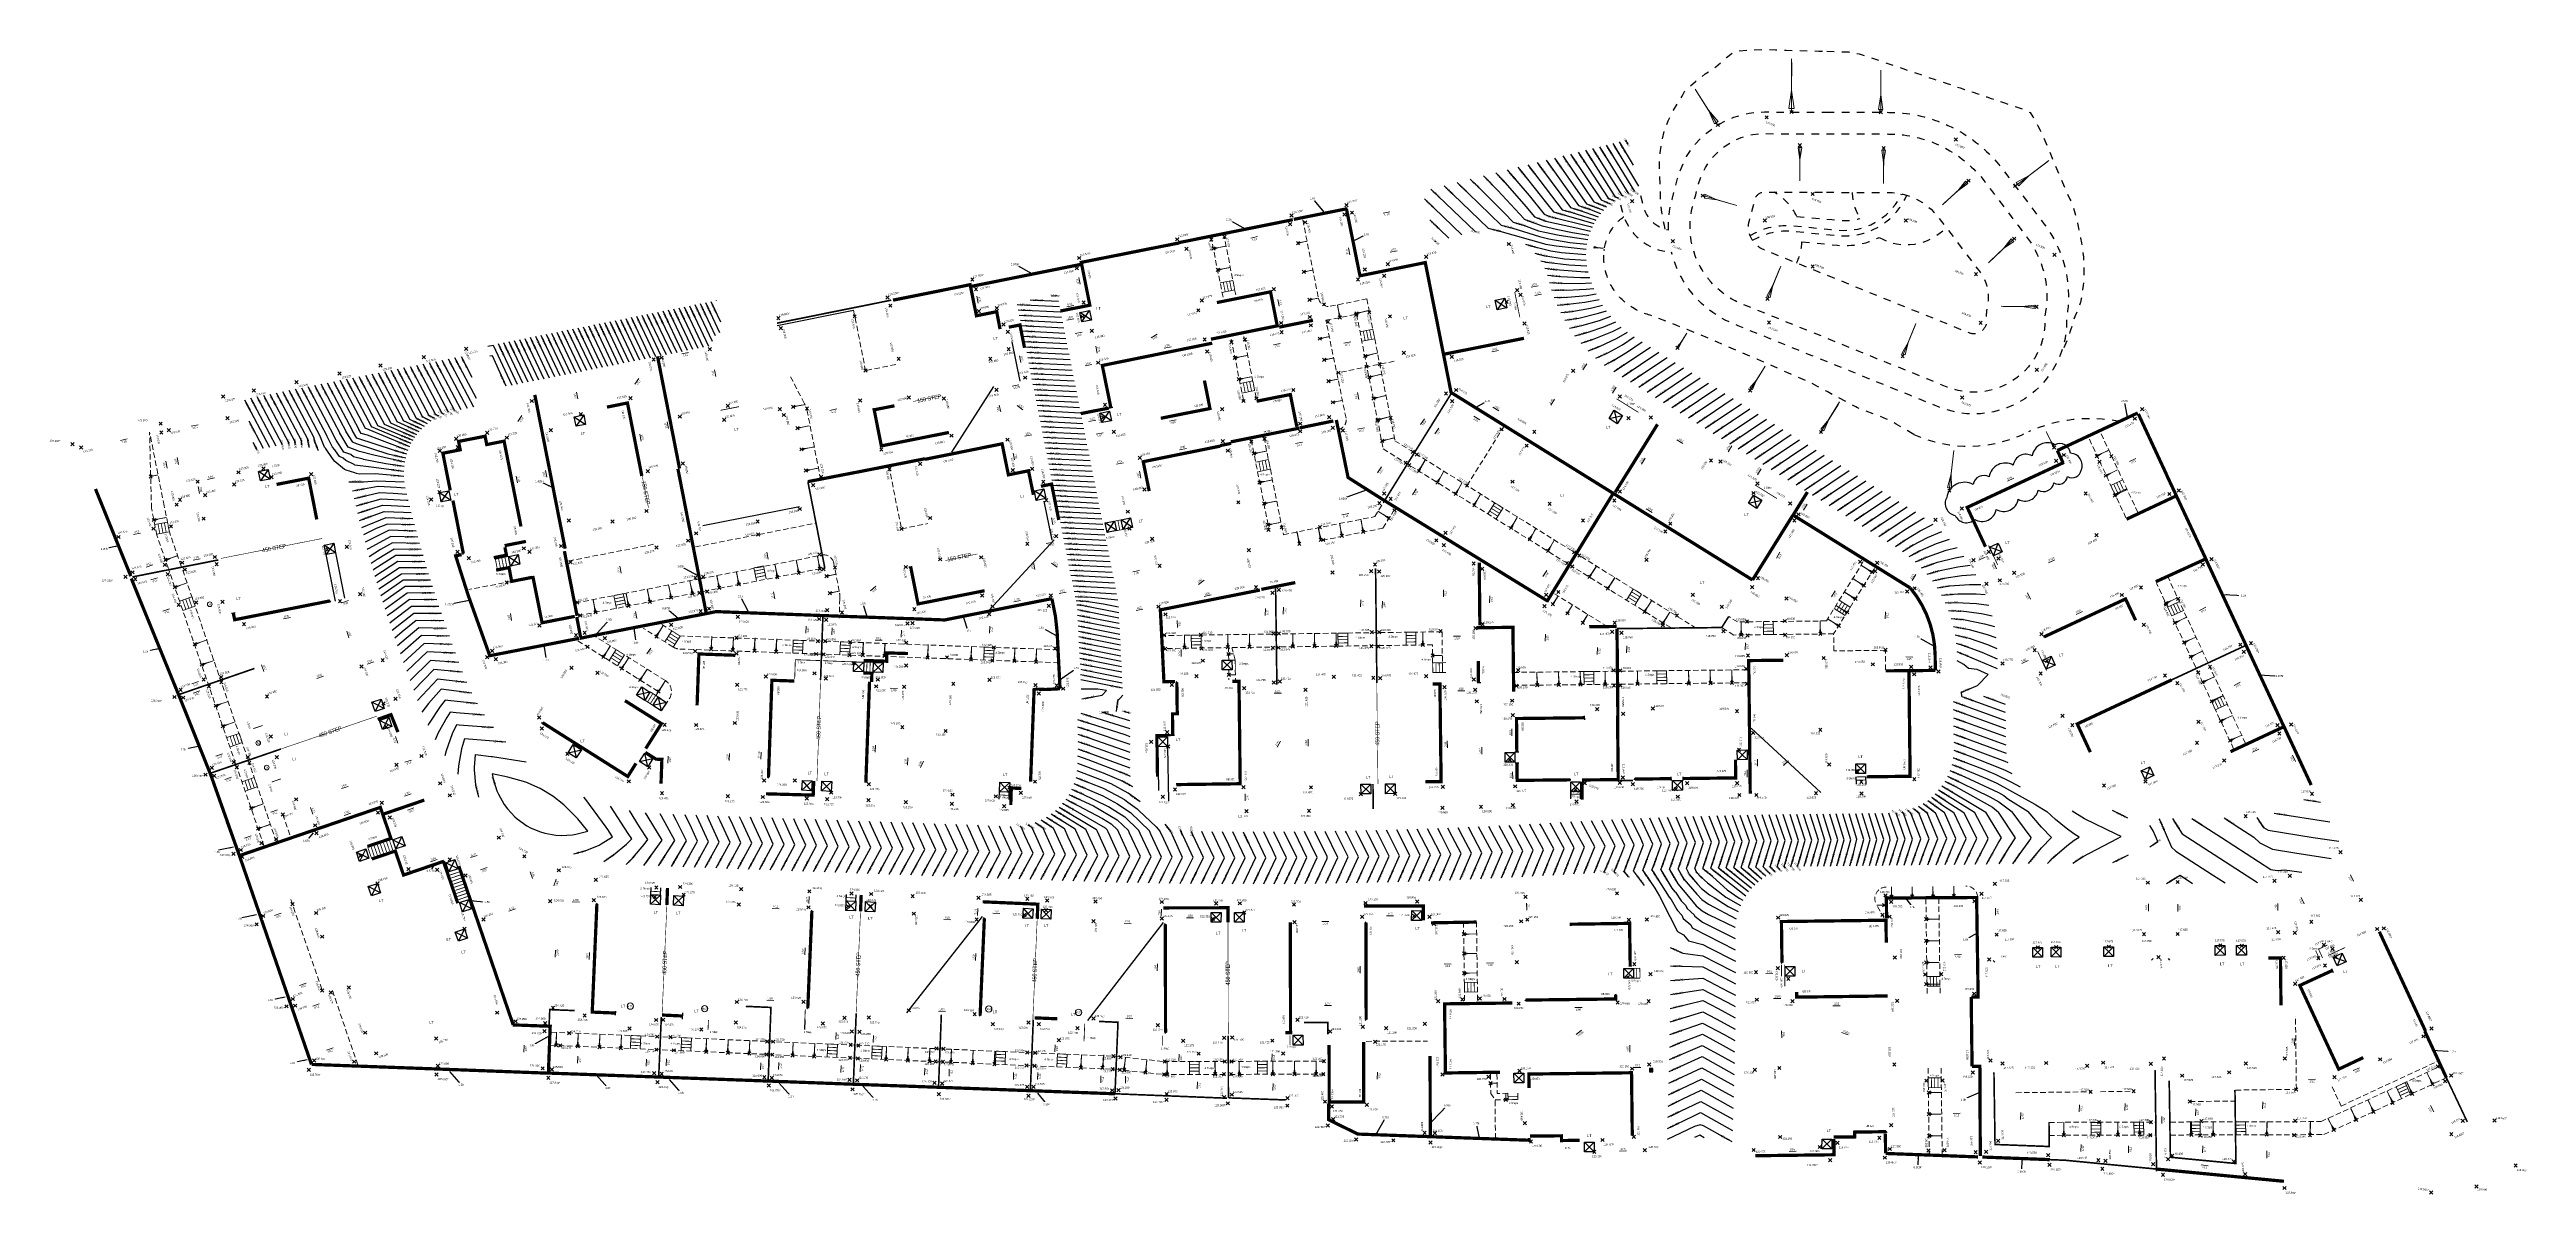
# Model space of a CAD drawing. Header units: metres. Extents: x 287878 to 288371, y 62805 to 63080.
# Drawn here: x 287878.5 to 288107.2, y 62974 to 63079.7 of the extents above; entities that cross this region are included whole.
import ezdxf
from ezdxf.enums import TextEntityAlignment as Align

# ---------------------------------------------------------------- set-up
doc = ezdxf.new("R2010")
doc.units = ezdxf.units.M
doc.header["$PDMODE"] = 3
doc.header["$PDSIZE"] = 0.15
for name, pattern in [('DASHDOT', [25.4, 12.7, -6.35, 0, -6.35]), ('DASHED', [1.4, 0.7, -0.7]), ('HIDDEN', [0.375, 0.25, -0.125])]:
    doc.linetypes.add(name, pattern=pattern)
for name, color, linetype in [('EXP - BOX LIGHITNG', 255, 'Continuous'), ('EXP - PEN 1', 1, 'Continuous'), ('TADPOLES', 252, 'Continuous'), ('XREF - SITE CONTOURS$0$EXP_-_ EW_CONT-SECONDARY_TEXT', 253, 'Continuous'), ('XREF - SITE CONTOURS$0$EXP_-_EW_-_CONT-PRIMARY', 10, 'Continuous'), ('XREF - SITE CONTOURS$0$EXP_-_EW_-_CONT-PRIMARY_TEXT', 10, 'Continuous'), ('XREF - SITE CONTOURS$0$EXP_-_EW_CONT-SECONDARY', 253, 'Continuous')]:
    doc.layers.add(name, color=color, linetype=linetype)
for name, color, linetype, lineweight in [('EXP - LEVELS TEXT', 3, 'Continuous', 18), ('EXP - PLOT FFLS', 4, 'Continuous', 25), ('EXP - RETAINING WALLS - 0.6m', 190, 'Continuous', 18), ('EXP - RETAINING WALLS GRAVEL BOARD', 151, 'FENCELINE2', 18), ('EXP - STEPS', 240, 'Continuous', 18), ('EXP - TANKING', 12, 'TANKING', 35), ('EXP - UNDERBUILD', 94, 'UNDERBUILD', 35), ('EXP-EW-BANKS&CUTTINGS', 251, 'HIDDEN', 18), ('EXP-EW-DESIGN-LINES', 1, 'HIDDEN', 9), ('EXP-EW-GRADIENTS', 3, 'Continuous', 18), ('EXP-EW-GRADIENTS-TEXT', 3, 'Continuous', 18), ('EXP-EW-LEVEL-LANDING', 1, 'Continuous', 25), ('EXP-EW-LEVEL-THRESHOLD-TEXT', 1, 'Continuous', 25), ('EXP-EW-LEVELS-POINTS', 3, 'Continuous', 18), ('EXP-EW-LEVELS-TEXT', 3, 'Continuous', 18), ('EXP-EW-PLOT-WALLS', 190, 'DASHDOT', 35), ('EXP-EW-RAISED-DPC', 160, 'TANKING', 35), ('EXP-EW-RAISED-DPC-TEXT', 160, 'TANKING', 35), ('EXP-EW-RETAINING-WALL-HEIGHTS', 3, 'Continuous', 18), ('EXP-LEVEL-LANDING', 1, 'Continuous', 25), ('EXP-LEVEL-THRESHOLD-TEXT', 1, 'Continuous', 25), ('EXP-PART-M-TAG', 3, 'Continuous', 18)]:
    doc.layers.add(name, color=color, linetype=linetype, lineweight=lineweight)
doc.layers.add('EXP - WORKING', color=6, linetype='Continuous', plot=False)
doc.layers.add('EXP-EW-BANKS&CUTTINGS-WORKING', color=255, linetype='Continuous', lineweight=18, plot=False)
doc.layers.add('EXP-EW-TANKING TEXT', color=3, linetype='Continuous', true_color=0x00ff00)
doc.layers.add('EXP_-_EW_-_BANKS_&_CUTTINGS', color=251, linetype='Continuous', true_color=0x656565)
doc.styles.add('18 @ 1 to 100', font='arial.ttf', dxfattribs={"height": 0.18})
doc.styles.add('18 @ 1 to 200', font='arial.ttf', dxfattribs={"height": 0.36})
doc.styles.add('18 @ 1 to 500', font='arial.ttf', dxfattribs={"height": 0.9})
doc.styles.add('25 @ 1 to 200', font='arial.ttf', dxfattribs={"height": 0.5})
doc.styles.add('Century Gothic', font='arial.ttf')
doc.styles.add('ESTROAD', font='arial.ttf', dxfattribs={"width": 0.75})
doc.styles.add('XREF - SITE CONTOURS$0$18 @ 1 to 200', font='arial.ttf', dxfattribs={"height": 0.36})
doc.linetypes.add('FENCELINE2', pattern='A,6.35,-2.54,[132,ltypeshp.shx,S=2.54,R=0,X=-2.54,Y=0],-2.54,25.4', length=36.83)
doc.linetypes.add('TANKING', pattern='A,0.3,-0.1575,["V",Century Gothic,S=0.3,R=0,X=-0.1464,Y=-0.15],-0.1575', length=0.615)
doc.linetypes.add('UNDERBUILD', pattern='A,0.3,-0.1575,["O",Century Gothic,S=0.3,R=0,X=-0.181,Y=-0.15],-0.1575', length=0.615)
doc.dimstyles.new('1 to 200 (18)', dxfattribs={"dimtxt": 0.36, "dimasz": 0.36, "dimexe": 0.09, "dimexo": 0.09, "dimgap": 0.12, "dimtad": 1, "dimdec": 3, "dimzin": 0, "dimdsep": 46, "dimtxsty": '18 @ 1 to 200', "dimcen": 0.12, "dimadec": 0, "dimazin": 0, "dimtfac": 1, "dimtdec": 3, "dimtofl": 0, "dimtmove": 0, "dimatfit": 3, "dimfxl": 0.12, "dimtolj": 1, "dimtzin": 0, "dimarcsym": 1})

# ---------------------------------------------------------------- blocks, each defined once
blk = doc.blocks.new('*U910')
at = {"layer": 'EXP-EW-BANKS&CUTTINGS', "linetype": 'Continuous'}
blk.add_lwpolyline([(-0.14, 0.62), (-0.06, 0.28), (-0.04, 0.04), (0.02, 0.05), (-0.06, 0.28)], dxfattribs=at)
at = {"layer": 'EXP-EW-BANKS&CUTTINGS-WORKING'}
blk.add_line((-0.15, 0.67), (0, 0), dxfattribs=at)
blk.add_point((0, 0), dxfattribs=at)
blk = doc.blocks.new('*U911')
at = {"layer": 'EXP-EW-BANKS&CUTTINGS', "linetype": 'Continuous'}
blk.add_lwpolyline([(-0.24, 1.09), (-0.11, 0.48), (-0.08, 0.06), (0.04, 0.09), (-0.11, 0.48)], dxfattribs=at)
at = {"layer": 'EXP-EW-BANKS&CUTTINGS-WORKING'}
blk.add_line((-0.26, 1.17), (0, 0), dxfattribs=at)
blk.add_point((0, 0), dxfattribs=at)
blk = doc.blocks.new('*U912')
at = {"layer": 'EXP-EW-BANKS&CUTTINGS', "linetype": 'Continuous'}
blk.add_lwpolyline([(-0.24, 1.09), (-0.11, 0.48), (-0.08, 0.06), (0.04, 0.09), (-0.11, 0.48)], dxfattribs=at)
at = {"layer": 'EXP-EW-BANKS&CUTTINGS-WORKING'}
blk.add_line((-0.26, 1.17), (0, 0), dxfattribs=at)
blk.add_point((0, 0), dxfattribs=at)
blk = doc.blocks.new('*U902')
at = {"layer": 'EXP-EW-BANKS&CUTTINGS', "linetype": 'Continuous'}
blk.add_lwpolyline([(-0.24, 1.09), (-0.11, 0.48), (-0.08, 0.06), (0.04, 0.09), (-0.11, 0.48)], dxfattribs=at)
at = {"layer": 'EXP-EW-BANKS&CUTTINGS-WORKING'}
blk.add_line((-0.26, 1.17), (0, 0), dxfattribs=at)
blk.add_point((0, 0), dxfattribs=at)
blk = doc.blocks.new('*U903')
at = {"layer": 'EXP-EW-BANKS&CUTTINGS', "linetype": 'Continuous'}
blk.add_lwpolyline([(-0.24, 1.09), (-0.11, 0.48), (-0.08, 0.06), (0.04, 0.09), (-0.11, 0.48)], dxfattribs=at)
at = {"layer": 'EXP-EW-BANKS&CUTTINGS-WORKING'}
blk.add_line((-0.26, 1.17), (0, 0), dxfattribs=at)
blk.add_point((0, 0), dxfattribs=at)
blk = doc.blocks.new('*U904')
at = {"layer": 'EXP-EW-BANKS&CUTTINGS', "linetype": 'Continuous'}
blk.add_lwpolyline([(-0.24, 1.09), (-0.11, 0.48), (-0.08, 0.06), (0.04, 0.09), (-0.11, 0.48)], dxfattribs=at)
at = {"layer": 'EXP-EW-BANKS&CUTTINGS-WORKING'}
blk.add_line((-0.26, 1.17), (0, 0), dxfattribs=at)
blk.add_point((0, 0), dxfattribs=at)
blk = doc.blocks.new('*U905')
at = {"layer": 'EXP-EW-BANKS&CUTTINGS', "linetype": 'Continuous'}
blk.add_lwpolyline([(-0.24, 1.09), (-0.11, 0.48), (-0.08, 0.06), (0.04, 0.09), (-0.11, 0.48)], dxfattribs=at)
at = {"layer": 'EXP-EW-BANKS&CUTTINGS-WORKING'}
blk.add_line((-0.26, 1.17), (0, 0), dxfattribs=at)
blk.add_point((0, 0), dxfattribs=at)
blk = doc.blocks.new('*U906')
at = {"layer": 'EXP-EW-BANKS&CUTTINGS', "linetype": 'Continuous'}
blk.add_lwpolyline([(-0.24, 1.09), (-0.11, 0.48), (-0.08, 0.06), (0.04, 0.09), (-0.11, 0.48)], dxfattribs=at)
at = {"layer": 'EXP-EW-BANKS&CUTTINGS-WORKING'}
blk.add_line((-0.26, 1.17), (0, 0), dxfattribs=at)
blk.add_point((0, 0), dxfattribs=at)
blk = doc.blocks.new('*U907')
at = {"layer": 'EXP-EW-BANKS&CUTTINGS', "linetype": 'Continuous'}
blk.add_lwpolyline([(-0.24, 1.09), (-0.11, 0.48), (-0.08, 0.06), (0.04, 0.09), (-0.11, 0.48)], dxfattribs=at)
at = {"layer": 'EXP-EW-BANKS&CUTTINGS-WORKING'}
blk.add_line((-0.26, 1.17), (0, 0), dxfattribs=at)
blk.add_point((0, 0), dxfattribs=at)
blk = doc.blocks.new('*U908')
at = {"layer": 'EXP-EW-BANKS&CUTTINGS', "linetype": 'Continuous'}
blk.add_lwpolyline([(-0.24, 1.09), (-0.11, 0.48), (-0.08, 0.06), (0.04, 0.09), (-0.11, 0.48)], dxfattribs=at)
at = {"layer": 'EXP-EW-BANKS&CUTTINGS-WORKING'}
blk.add_line((-0.26, 1.17), (0, 0), dxfattribs=at)
blk.add_point((0, 0), dxfattribs=at)
blk = doc.blocks.new('*U909')
at = {"layer": 'EXP-EW-BANKS&CUTTINGS', "linetype": 'Continuous'}
blk.add_lwpolyline([(-0.04, 1.12), (-0.02, 0.5), (-0.06, 0.08), (0.06, 0.08), (-0.02, 0.5)], dxfattribs=at)
at = {"layer": 'EXP-EW-BANKS&CUTTINGS-WORKING'}
blk.add_line((-0.04, 1.2), (0, 0), dxfattribs=at)
blk.add_point((0, 0), dxfattribs=at)
blk = doc.blocks.new('*U913')
at = {"layer": 'EXP-EW-BANKS&CUTTINGS', "linetype": 'Continuous'}
blk.add_lwpolyline([(-0.04, 1.12), (-0.02, 0.5), (-0.06, 0.08), (0.06, 0.08), (-0.02, 0.5)], dxfattribs=at)
at = {"layer": 'EXP-EW-BANKS&CUTTINGS-WORKING'}
blk.add_line((-0.04, 1.2), (0, 0), dxfattribs=at)
blk.add_point((0, 0), dxfattribs=at)
blk = doc.blocks.new('*U914')
at = {"layer": 'EXP-EW-BANKS&CUTTINGS', "linetype": 'Continuous'}
blk.add_lwpolyline([(-0.04, 1.12), (-0.02, 0.5), (-0.06, 0.08), (0.06, 0.08), (-0.02, 0.5)], dxfattribs=at)
at = {"layer": 'EXP-EW-BANKS&CUTTINGS-WORKING'}
blk.add_line((-0.04, 1.2), (0, 0), dxfattribs=at)
blk.add_point((0, 0), dxfattribs=at)
blk = doc.blocks.new('*U915')
at = {"layer": 'EXP-EW-BANKS&CUTTINGS', "linetype": 'Continuous'}
blk.add_lwpolyline([(-0.04, 1.12), (-0.02, 0.5), (-0.06, 0.08), (0.06, 0.08), (-0.02, 0.5)], dxfattribs=at)
at = {"layer": 'EXP-EW-BANKS&CUTTINGS-WORKING'}
blk.add_line((-0.04, 1.2), (0, 0), dxfattribs=at)
blk.add_point((0, 0), dxfattribs=at)
blk = doc.blocks.new('*U916')
at = {"layer": 'EXP-EW-BANKS&CUTTINGS', "linetype": 'Continuous'}
blk.add_lwpolyline([(-0.04, 1.12), (-0.02, 0.5), (-0.06, 0.08), (0.06, 0.08), (-0.02, 0.5)], dxfattribs=at)
at = {"layer": 'EXP-EW-BANKS&CUTTINGS-WORKING'}
blk.add_line((-0.04, 1.2), (0, 0), dxfattribs=at)
blk.add_point((0, 0), dxfattribs=at)
blk = doc.blocks.new('*U917')
at = {"layer": 'EXP-EW-BANKS&CUTTINGS', "linetype": 'Continuous'}
blk.add_lwpolyline([(-0.04, 1.12), (-0.02, 0.5), (-0.06, 0.08), (0.06, 0.08), (-0.02, 0.5)], dxfattribs=at)
at = {"layer": 'EXP-EW-BANKS&CUTTINGS-WORKING'}
blk.add_line((-0.04, 1.2), (0, 0), dxfattribs=at)
blk.add_point((0, 0), dxfattribs=at)
blk = doc.blocks.new('*U918')
at = {"layer": 'EXP-EW-BANKS&CUTTINGS', "linetype": 'Continuous'}
blk.add_lwpolyline([(-0.04, 1.12), (-0.02, 0.5), (-0.06, 0.08), (0.06, 0.08), (-0.02, 0.5)], dxfattribs=at)
at = {"layer": 'EXP-EW-BANKS&CUTTINGS-WORKING'}
blk.add_line((-0.04, 1.2), (0, 0), dxfattribs=at)
blk.add_point((0, 0), dxfattribs=at)
blk = doc.blocks.new('*U919')
at = {"layer": 'EXP-EW-BANKS&CUTTINGS', "linetype": 'Continuous'}
blk.add_lwpolyline([(-1.12, -0.04), (-0.5, -0.02), (-0.08, -0.06), (-0.08, 0.06), (-0.5, -0.02)], dxfattribs=at)
at = {"layer": 'EXP-EW-BANKS&CUTTINGS-WORKING'}
blk.add_line((-1.2, -0.05), (0, 0), dxfattribs=at)
blk.add_point((0, 0), dxfattribs=at)
blk = doc.blocks.new('*U920')
at = {"layer": 'EXP-EW-BANKS&CUTTINGS', "linetype": 'Continuous'}
blk.add_lwpolyline([(-1.12, -0.04), (-0.5, -0.02), (-0.08, -0.06), (-0.08, 0.06), (-0.5, -0.02)], dxfattribs=at)
at = {"layer": 'EXP-EW-BANKS&CUTTINGS-WORKING'}
blk.add_line((-1.2, -0.05), (0, 0), dxfattribs=at)
blk.add_point((0, 0), dxfattribs=at)
blk = doc.blocks.new('*U921')
at = {"layer": 'EXP-EW-BANKS&CUTTINGS', "linetype": 'Continuous'}
blk.add_lwpolyline([(-1.12, -0.04), (-0.5, -0.02), (-0.08, -0.06), (-0.08, 0.06), (-0.5, -0.02)], dxfattribs=at)
at = {"layer": 'EXP-EW-BANKS&CUTTINGS-WORKING'}
blk.add_line((-1.2, -0.05), (0, 0), dxfattribs=at)
blk.add_point((0, 0), dxfattribs=at)
blk = doc.blocks.new('*U922')
at = {"layer": 'EXP-EW-BANKS&CUTTINGS', "linetype": 'Continuous'}
blk.add_lwpolyline([(-1.12, -0.04), (-0.5, -0.02), (-0.08, -0.06), (-0.08, 0.06), (-0.5, -0.02)], dxfattribs=at)
at = {"layer": 'EXP-EW-BANKS&CUTTINGS-WORKING'}
blk.add_line((-1.2, -0.05), (0, 0), dxfattribs=at)
blk.add_point((0, 0), dxfattribs=at)
blk = doc.blocks.new('*U923')
at = {"layer": 'EXP-EW-BANKS&CUTTINGS', "linetype": 'Continuous'}
blk.add_lwpolyline([(-1.12, -0.04), (-0.5, -0.02), (-0.08, -0.06), (-0.08, 0.06), (-0.5, -0.02)], dxfattribs=at)
at = {"layer": 'EXP-EW-BANKS&CUTTINGS-WORKING'}
blk.add_line((-1.2, -0.05), (0, 0), dxfattribs=at)
blk.add_point((0, 0), dxfattribs=at)
blk = doc.blocks.new('*U924')
at = {"layer": 'EXP-EW-BANKS&CUTTINGS', "linetype": 'Continuous'}
blk.add_lwpolyline([(-1.12, -0.04), (-0.5, -0.02), (-0.08, -0.06), (-0.08, 0.06), (-0.5, -0.02)], dxfattribs=at)
at = {"layer": 'EXP-EW-BANKS&CUTTINGS-WORKING'}
blk.add_line((-1.2, -0.05), (0, 0), dxfattribs=at)
blk.add_point((0, 0), dxfattribs=at)
blk = doc.blocks.new('*U925')
at = {"layer": 'EXP-EW-BANKS&CUTTINGS', "linetype": 'Continuous'}
blk.add_lwpolyline([(-1.12, -0.04), (-0.5, -0.02), (-0.08, -0.06), (-0.08, 0.06), (-0.5, -0.02)], dxfattribs=at)
at = {"layer": 'EXP-EW-BANKS&CUTTINGS-WORKING'}
blk.add_line((-1.2, -0.05), (0, 0), dxfattribs=at)
blk.add_point((0, 0), dxfattribs=at)
blk = doc.blocks.new('*U926')
at = {"layer": 'EXP-EW-BANKS&CUTTINGS', "linetype": 'Continuous'}
blk.add_lwpolyline([(-1.12, -0.04), (-0.5, -0.02), (-0.08, -0.06), (-0.08, 0.06), (-0.5, -0.02)], dxfattribs=at)
at = {"layer": 'EXP-EW-BANKS&CUTTINGS-WORKING'}
blk.add_line((-1.2, -0.05), (0, 0), dxfattribs=at)
blk.add_point((0, 0), dxfattribs=at)
blk = doc.blocks.new('*U927')
at = {"layer": 'EXP-EW-BANKS&CUTTINGS', "linetype": 'Continuous'}
blk.add_lwpolyline([(-1.12, -0.04), (-0.5, -0.02), (-0.08, -0.06), (-0.08, 0.06), (-0.5, -0.02)], dxfattribs=at)
at = {"layer": 'EXP-EW-BANKS&CUTTINGS-WORKING'}
blk.add_line((-1.2, -0.05), (0, 0), dxfattribs=at)
blk.add_point((0, 0), dxfattribs=at)
blk = doc.blocks.new('*U928')
at = {"layer": 'EXP-EW-BANKS&CUTTINGS', "linetype": 'Continuous'}
blk.add_lwpolyline([(-1.12, -0.04), (-0.5, -0.02), (-0.08, -0.06), (-0.08, 0.06), (-0.5, -0.02)], dxfattribs=at)
at = {"layer": 'EXP-EW-BANKS&CUTTINGS-WORKING'}
blk.add_line((-1.2, -0.05), (0, 0), dxfattribs=at)
blk.add_point((0, 0), dxfattribs=at)
blk = doc.blocks.new('*U929')
at = {"layer": 'EXP-EW-BANKS&CUTTINGS', "linetype": 'Continuous'}
blk.add_lwpolyline([(-1.12, -0.04), (-0.5, -0.02), (-0.08, -0.06), (-0.08, 0.06), (-0.5, -0.02)], dxfattribs=at)
at = {"layer": 'EXP-EW-BANKS&CUTTINGS-WORKING'}
blk.add_line((-1.2, -0.05), (0, 0), dxfattribs=at)
blk.add_point((0, 0), dxfattribs=at)
blk = doc.blocks.new('*U946')
at = {"layer": 'EXP-EW-BANKS&CUTTINGS', "linetype": 'Continuous'}
blk.add_lwpolyline([(-0.24, 1.09), (-0.11, 0.48), (-0.08, 0.06), (0.04, 0.09), (-0.11, 0.48)], dxfattribs=at)
at = {"layer": 'EXP-EW-BANKS&CUTTINGS-WORKING'}
blk.add_line((-0.26, 1.17), (0, 0), dxfattribs=at)
blk.add_point((0, 0), dxfattribs=at)
blk = doc.blocks.new('*U947')
at = {"layer": 'EXP-EW-BANKS&CUTTINGS', "linetype": 'Continuous'}
blk.add_lwpolyline([(-0.24, 1.09), (-0.11, 0.48), (-0.08, 0.06), (0.04, 0.09), (-0.11, 0.48)], dxfattribs=at)
at = {"layer": 'EXP-EW-BANKS&CUTTINGS-WORKING'}
blk.add_line((-0.26, 1.17), (0, 0), dxfattribs=at)
blk.add_point((0, 0), dxfattribs=at)
blk = doc.blocks.new('*U948')
at = {"layer": 'EXP-EW-BANKS&CUTTINGS', "linetype": 'Continuous'}
blk.add_lwpolyline([(-0.24, 1.09), (-0.11, 0.48), (-0.08, 0.06), (0.04, 0.09), (-0.11, 0.48)], dxfattribs=at)
at = {"layer": 'EXP-EW-BANKS&CUTTINGS-WORKING'}
blk.add_line((-0.26, 1.17), (0, 0), dxfattribs=at)
blk.add_point((0, 0), dxfattribs=at)
blk = doc.blocks.new('*U949')
at = {"layer": 'EXP-EW-BANKS&CUTTINGS', "linetype": 'Continuous'}
blk.add_lwpolyline([(-0.24, 1.09), (-0.11, 0.48), (-0.08, 0.06), (0.04, 0.09), (-0.11, 0.48)], dxfattribs=at)
at = {"layer": 'EXP-EW-BANKS&CUTTINGS-WORKING'}
blk.add_line((-0.26, 1.17), (0, 0), dxfattribs=at)
blk.add_point((0, 0), dxfattribs=at)
blk = doc.blocks.new('*U950')
at = {"layer": 'EXP-EW-BANKS&CUTTINGS', "linetype": 'Continuous'}
blk.add_lwpolyline([(-0.24, 1.09), (-0.11, 0.48), (-0.08, 0.06), (0.04, 0.09), (-0.11, 0.48)], dxfattribs=at)
at = {"layer": 'EXP-EW-BANKS&CUTTINGS-WORKING'}
blk.add_line((-0.26, 1.17), (0, 0), dxfattribs=at)
blk.add_point((0, 0), dxfattribs=at)
blk = doc.blocks.new('*U951')
at = {"layer": 'EXP-EW-BANKS&CUTTINGS', "linetype": 'Continuous'}
blk.add_lwpolyline([(-0.24, 1.09), (-0.11, 0.48), (-0.08, 0.06), (0.04, 0.09), (-0.11, 0.48)], dxfattribs=at)
at = {"layer": 'EXP-EW-BANKS&CUTTINGS-WORKING'}
blk.add_line((-0.26, 1.17), (0, 0), dxfattribs=at)
blk.add_point((0, 0), dxfattribs=at)
blk = doc.blocks.new('*U952')
at = {"layer": 'EXP-EW-BANKS&CUTTINGS', "linetype": 'Continuous'}
blk.add_lwpolyline([(-0.24, 1.09), (-0.11, 0.48), (-0.08, 0.06), (0.04, 0.09), (-0.11, 0.48)], dxfattribs=at)
at = {"layer": 'EXP-EW-BANKS&CUTTINGS-WORKING'}
blk.add_line((-0.26, 1.17), (0, 0), dxfattribs=at)
blk.add_point((0, 0), dxfattribs=at)
blk = doc.blocks.new('*U953')
at = {"layer": 'EXP-EW-BANKS&CUTTINGS', "linetype": 'Continuous'}
blk.add_lwpolyline([(-0.24, 1.09), (-0.11, 0.48), (-0.08, 0.06), (0.04, 0.09), (-0.11, 0.48)], dxfattribs=at)
at = {"layer": 'EXP-EW-BANKS&CUTTINGS-WORKING'}
blk.add_line((-0.26, 1.17), (0, 0), dxfattribs=at)
blk.add_point((0, 0), dxfattribs=at)
blk = doc.blocks.new('*U939')
at = {"layer": 'EXP-EW-BANKS&CUTTINGS', "linetype": 'Continuous'}
blk.add_lwpolyline([(0.57, 0.96), (0.25, 0.43), (-0.01, 0.1), (0.09, 0.04), (0.25, 0.43)], dxfattribs=at)
at = {"layer": 'EXP-EW-BANKS&CUTTINGS-WORKING'}
blk.add_line((0.61, 1.03), (0, 0), dxfattribs=at)
blk.add_point((0, 0), dxfattribs=at)
blk = doc.blocks.new('*U940')
at = {"layer": 'EXP-EW-BANKS&CUTTINGS', "linetype": 'Continuous'}
blk.add_lwpolyline([(0.57, 0.96), (0.25, 0.43), (-0.01, 0.1), (0.09, 0.04), (0.25, 0.43)], dxfattribs=at)
at = {"layer": 'EXP-EW-BANKS&CUTTINGS-WORKING'}
blk.add_line((0.61, 1.03), (0, 0), dxfattribs=at)
blk.add_point((0, 0), dxfattribs=at)
blk = doc.blocks.new('*U941')
at = {"layer": 'EXP-EW-BANKS&CUTTINGS', "linetype": 'Continuous'}
blk.add_lwpolyline([(0.57, 0.96), (0.25, 0.43), (-0.01, 0.1), (0.09, 0.04), (0.25, 0.43)], dxfattribs=at)
at = {"layer": 'EXP-EW-BANKS&CUTTINGS-WORKING'}
blk.add_line((0.61, 1.03), (0, 0), dxfattribs=at)
blk.add_point((0, 0), dxfattribs=at)
blk = doc.blocks.new('*U942')
at = {"layer": 'EXP-EW-BANKS&CUTTINGS', "linetype": 'Continuous'}
blk.add_lwpolyline([(0.57, 0.96), (0.25, 0.43), (-0.01, 0.1), (0.09, 0.04), (0.25, 0.43)], dxfattribs=at)
at = {"layer": 'EXP-EW-BANKS&CUTTINGS-WORKING'}
blk.add_line((0.61, 1.03), (0, 0), dxfattribs=at)
blk.add_point((0, 0), dxfattribs=at)
blk = doc.blocks.new('*U943')
at = {"layer": 'EXP-EW-BANKS&CUTTINGS', "linetype": 'Continuous'}
blk.add_lwpolyline([(-1.12, 0.01), (-0.5, 0.01), (-0.08, -0.06), (-0.08, 0.06), (-0.5, 0.01)], dxfattribs=at)
at = {"layer": 'EXP-EW-BANKS&CUTTINGS-WORKING'}
blk.add_line((-1.2, 0.01), (0, 0), dxfattribs=at)
blk.add_point((0, 0), dxfattribs=at)
blk = doc.blocks.new('*U944')
at = {"layer": 'EXP-EW-BANKS&CUTTINGS', "linetype": 'Continuous'}
blk.add_lwpolyline([(-1.12, 0.01), (-0.5, 0.01), (-0.08, -0.06), (-0.08, 0.06), (-0.5, 0.01)], dxfattribs=at)
at = {"layer": 'EXP-EW-BANKS&CUTTINGS-WORKING'}
blk.add_line((-1.2, 0.01), (0, 0), dxfattribs=at)
blk.add_point((0, 0), dxfattribs=at)
blk = doc.blocks.new('*U945')
at = {"layer": 'EXP-EW-BANKS&CUTTINGS', "linetype": 'Continuous'}
blk.add_lwpolyline([(-1.12, 0.01), (-0.5, 0.01), (-0.08, -0.06), (-0.08, 0.06), (-0.5, 0.01)], dxfattribs=at)
at = {"layer": 'EXP-EW-BANKS&CUTTINGS-WORKING'}
blk.add_line((-1.2, 0.01), (0, 0), dxfattribs=at)
blk.add_point((0, 0), dxfattribs=at)
blk = doc.blocks.new('*U930')
at = {"layer": 'EXP-EW-BANKS&CUTTINGS', "linetype": 'Continuous'}
blk.add_lwpolyline([(-1.12, 0.01), (-0.5, 0.01), (-0.08, -0.06), (-0.08, 0.06), (-0.5, 0.01)], dxfattribs=at)
at = {"layer": 'EXP-EW-BANKS&CUTTINGS-WORKING'}
blk.add_line((-1.2, 0.01), (0, 0), dxfattribs=at)
blk.add_point((0, 0), dxfattribs=at)
blk = doc.blocks.new('*U931')
at = {"layer": 'EXP-EW-BANKS&CUTTINGS', "linetype": 'Continuous'}
blk.add_lwpolyline([(-1.12, 0.01), (-0.5, 0.01), (-0.08, -0.06), (-0.08, 0.06), (-0.5, 0.01)], dxfattribs=at)
at = {"layer": 'EXP-EW-BANKS&CUTTINGS-WORKING'}
blk.add_line((-1.2, 0.01), (0, 0), dxfattribs=at)
blk.add_point((0, 0), dxfattribs=at)
blk = doc.blocks.new('*U932')
at = {"layer": 'EXP-EW-BANKS&CUTTINGS', "linetype": 'Continuous'}
blk.add_lwpolyline([(-1.12, 0.01), (-0.5, 0.01), (-0.08, -0.06), (-0.08, 0.06), (-0.5, 0.01)], dxfattribs=at)
at = {"layer": 'EXP-EW-BANKS&CUTTINGS-WORKING'}
blk.add_line((-1.2, 0.01), (0, 0), dxfattribs=at)
blk.add_point((0, 0), dxfattribs=at)
blk = doc.blocks.new('*U933')
at = {"layer": 'EXP-EW-BANKS&CUTTINGS', "linetype": 'Continuous'}
blk.add_lwpolyline([(-1.12, 0.01), (-0.5, 0.01), (-0.08, -0.06), (-0.08, 0.06), (-0.5, 0.01)], dxfattribs=at)
at = {"layer": 'EXP-EW-BANKS&CUTTINGS-WORKING'}
blk.add_line((-1.2, 0.01), (0, 0), dxfattribs=at)
blk.add_point((0, 0), dxfattribs=at)
blk = doc.blocks.new('*U934')
at = {"layer": 'EXP-EW-BANKS&CUTTINGS', "linetype": 'Continuous'}
blk.add_lwpolyline([(-1.12, 0.01), (-0.5, 0.01), (-0.08, -0.06), (-0.08, 0.06), (-0.5, 0.01)], dxfattribs=at)
at = {"layer": 'EXP-EW-BANKS&CUTTINGS-WORKING'}
blk.add_line((-1.2, 0.01), (0, 0), dxfattribs=at)
blk.add_point((0, 0), dxfattribs=at)
blk = doc.blocks.new('*U935')
at = {"layer": 'EXP-EW-BANKS&CUTTINGS', "linetype": 'Continuous'}
blk.add_lwpolyline([(-1.12, 0.01), (-0.5, 0.01), (-0.08, -0.06), (-0.08, 0.06), (-0.5, 0.01)], dxfattribs=at)
at = {"layer": 'EXP-EW-BANKS&CUTTINGS-WORKING'}
blk.add_line((-1.2, 0.01), (0, 0), dxfattribs=at)
blk.add_point((0, 0), dxfattribs=at)
blk = doc.blocks.new('*U936')
at = {"layer": 'EXP-EW-BANKS&CUTTINGS', "linetype": 'Continuous'}
blk.add_lwpolyline([(-1.12, 0.01), (-0.5, 0.01), (-0.08, -0.06), (-0.08, 0.06), (-0.5, 0.01)], dxfattribs=at)
at = {"layer": 'EXP-EW-BANKS&CUTTINGS-WORKING'}
blk.add_line((-1.2, 0.01), (0, 0), dxfattribs=at)
blk.add_point((0, 0), dxfattribs=at)
blk = doc.blocks.new('*U937')
at = {"layer": 'EXP-EW-BANKS&CUTTINGS', "linetype": 'Continuous'}
blk.add_lwpolyline([(-1.12, -0.04), (-0.5, -0.02), (-0.08, -0.06), (-0.08, 0.06), (-0.5, -0.02)], dxfattribs=at)
at = {"layer": 'EXP-EW-BANKS&CUTTINGS-WORKING'}
blk.add_line((-1.2, -0.05), (0, 0), dxfattribs=at)
blk.add_point((0, 0), dxfattribs=at)
blk = doc.blocks.new('*U938')
at = {"layer": 'EXP-EW-BANKS&CUTTINGS', "linetype": 'Continuous'}
blk.add_lwpolyline([(-1.12, -0.04), (-0.5, -0.02), (-0.08, -0.06), (-0.08, 0.06), (-0.5, -0.02)], dxfattribs=at)
at = {"layer": 'EXP-EW-BANKS&CUTTINGS-WORKING'}
blk.add_line((-1.2, -0.05), (0, 0), dxfattribs=at)
blk.add_point((0, 0), dxfattribs=at)
blk = doc.blocks.new('*U736')
at = {"layer": 'EXP-EW-BANKS&CUTTINGS', "linetype": 'Continuous'}
blk.add_lwpolyline([(-1.12, -0.04), (-0.5, -0.02), (-0.08, -0.06), (-0.08, 0.06), (-0.5, -0.02)], dxfattribs=at)
at = {"layer": 'EXP-EW-BANKS&CUTTINGS-WORKING'}
blk.add_line((-1.2, -0.05), (0, 0), dxfattribs=at)
blk.add_point((0, 0), dxfattribs=at)
blk = doc.blocks.new('*U737')
at = {"layer": 'EXP-EW-BANKS&CUTTINGS', "linetype": 'Continuous'}
blk.add_lwpolyline([(-1.12, -0.04), (-0.5, -0.02), (-0.08, -0.06), (-0.08, 0.06), (-0.5, -0.02)], dxfattribs=at)
at = {"layer": 'EXP-EW-BANKS&CUTTINGS-WORKING'}
blk.add_line((-1.2, -0.05), (0, 0), dxfattribs=at)
blk.add_point((0, 0), dxfattribs=at)
blk = doc.blocks.new('*U738')
at = {"layer": 'EXP-EW-BANKS&CUTTINGS', "linetype": 'Continuous'}
blk.add_lwpolyline([(-1.12, -0.04), (-0.5, -0.02), (-0.08, -0.06), (-0.08, 0.06), (-0.5, -0.02)], dxfattribs=at)
at = {"layer": 'EXP-EW-BANKS&CUTTINGS-WORKING'}
blk.add_line((-1.2, -0.05), (0, 0), dxfattribs=at)
blk.add_point((0, 0), dxfattribs=at)
blk = doc.blocks.new('*U739')
at = {"layer": 'EXP-EW-BANKS&CUTTINGS', "linetype": 'Continuous'}
blk.add_lwpolyline([(-1.12, -0.04), (-0.5, -0.02), (-0.08, -0.06), (-0.08, 0.06), (-0.5, -0.02)], dxfattribs=at)
at = {"layer": 'EXP-EW-BANKS&CUTTINGS-WORKING'}
blk.add_line((-1.2, -0.05), (0, 0), dxfattribs=at)
blk.add_point((0, 0), dxfattribs=at)
blk = doc.blocks.new('*U740')
at = {"layer": 'EXP-EW-BANKS&CUTTINGS', "linetype": 'Continuous'}
blk.add_lwpolyline([(-1.12, -0.04), (-0.5, -0.02), (-0.08, -0.06), (-0.08, 0.06), (-0.5, -0.02)], dxfattribs=at)
at = {"layer": 'EXP-EW-BANKS&CUTTINGS-WORKING'}
blk.add_line((-1.2, -0.05), (0, 0), dxfattribs=at)
blk.add_point((0, 0), dxfattribs=at)
blk = doc.blocks.new('*U741')
at = {"layer": 'EXP-EW-BANKS&CUTTINGS', "linetype": 'Continuous'}
blk.add_lwpolyline([(-1.12, -0.04), (-0.5, -0.02), (-0.08, -0.06), (-0.08, 0.06), (-0.5, -0.02)], dxfattribs=at)
at = {"layer": 'EXP-EW-BANKS&CUTTINGS-WORKING'}
blk.add_line((-1.2, -0.05), (0, 0), dxfattribs=at)
blk.add_point((0, 0), dxfattribs=at)
blk = doc.blocks.new('*U742')
at = {"layer": 'EXP-EW-BANKS&CUTTINGS', "linetype": 'Continuous'}
blk.add_lwpolyline([(-1.12, -0.04), (-0.5, -0.02), (-0.08, -0.06), (-0.08, 0.06), (-0.5, -0.02)], dxfattribs=at)
at = {"layer": 'EXP-EW-BANKS&CUTTINGS-WORKING'}
blk.add_line((-1.2, -0.05), (0, 0), dxfattribs=at)
blk.add_point((0, 0), dxfattribs=at)
blk = doc.blocks.new('*U743')
at = {"layer": 'EXP-EW-BANKS&CUTTINGS', "linetype": 'Continuous'}
blk.add_lwpolyline([(-1.12, -0.04), (-0.5, -0.02), (-0.08, -0.06), (-0.08, 0.06), (-0.5, -0.02)], dxfattribs=at)
at = {"layer": 'EXP-EW-BANKS&CUTTINGS-WORKING'}
blk.add_line((-1.2, -0.05), (0, 0), dxfattribs=at)
blk.add_point((0, 0), dxfattribs=at)
blk = doc.blocks.new('*U744')
at = {"layer": 'EXP-EW-BANKS&CUTTINGS', "linetype": 'Continuous'}
blk.add_lwpolyline([(-1.12, -0.04), (-0.5, -0.02), (-0.08, -0.06), (-0.08, 0.06), (-0.5, -0.02)], dxfattribs=at)
at = {"layer": 'EXP-EW-BANKS&CUTTINGS-WORKING'}
blk.add_line((-1.2, -0.05), (0, 0), dxfattribs=at)
blk.add_point((0, 0), dxfattribs=at)
blk = doc.blocks.new('*U745')
at = {"layer": 'EXP-EW-BANKS&CUTTINGS', "linetype": 'Continuous'}
blk.add_lwpolyline([(-1.12, -0.04), (-0.5, -0.02), (-0.08, -0.06), (-0.08, 0.06), (-0.5, -0.02)], dxfattribs=at)
at = {"layer": 'EXP-EW-BANKS&CUTTINGS-WORKING'}
blk.add_line((-1.2, -0.05), (0, 0), dxfattribs=at)
blk.add_point((0, 0), dxfattribs=at)
blk = doc.blocks.new('*U746')
at = {"layer": 'EXP-EW-BANKS&CUTTINGS', "linetype": 'Continuous'}
blk.add_lwpolyline([(-1.12, -0.04), (-0.5, -0.02), (-0.08, -0.06), (-0.08, 0.06), (-0.5, -0.02)], dxfattribs=at)
at = {"layer": 'EXP-EW-BANKS&CUTTINGS-WORKING'}
blk.add_line((-1.2, -0.05), (0, 0), dxfattribs=at)
blk.add_point((0, 0), dxfattribs=at)
blk = doc.blocks.new('*U747')
at = {"layer": 'EXP-EW-BANKS&CUTTINGS', "linetype": 'Continuous'}
blk.add_lwpolyline([(-1.12, -0.04), (-0.5, -0.02), (-0.08, -0.06), (-0.08, 0.06), (-0.5, -0.02)], dxfattribs=at)
at = {"layer": 'EXP-EW-BANKS&CUTTINGS-WORKING'}
blk.add_line((-1.2, -0.05), (0, 0), dxfattribs=at)
blk.add_point((0, 0), dxfattribs=at)
blk = doc.blocks.new('*U748')
at = {"layer": 'EXP-EW-BANKS&CUTTINGS', "linetype": 'Continuous'}
blk.add_lwpolyline([(-1.12, -0.04), (-0.5, -0.02), (-0.08, -0.06), (-0.08, 0.06), (-0.5, -0.02)], dxfattribs=at)
at = {"layer": 'EXP-EW-BANKS&CUTTINGS-WORKING'}
blk.add_line((-1.2, -0.05), (0, 0), dxfattribs=at)
blk.add_point((0, 0), dxfattribs=at)
blk = doc.blocks.new('*U749')
at = {"layer": 'EXP-EW-BANKS&CUTTINGS', "linetype": 'Continuous'}
blk.add_lwpolyline([(-0.25, 1.09), (-0.11, 0.48), (-0.08, 0.06), (0.04, 0.09), (-0.11, 0.48)], dxfattribs=at)
at = {"layer": 'EXP-EW-BANKS&CUTTINGS-WORKING'}
blk.add_line((-0.27, 1.17), (0, 0), dxfattribs=at)
blk.add_point((0, 0), dxfattribs=at)
blk = doc.blocks.new('*U750')
at = {"layer": 'EXP-EW-BANKS&CUTTINGS', "linetype": 'Continuous'}
blk.add_lwpolyline([(-0.25, 1.09), (-0.11, 0.48), (-0.08, 0.06), (0.04, 0.09), (-0.11, 0.48)], dxfattribs=at)
at = {"layer": 'EXP-EW-BANKS&CUTTINGS-WORKING'}
blk.add_line((-0.27, 1.17), (0, 0), dxfattribs=at)
blk.add_point((0, 0), dxfattribs=at)
blk = doc.blocks.new('*U751')
at = {"layer": 'EXP-EW-BANKS&CUTTINGS', "linetype": 'Continuous'}
blk.add_lwpolyline([(-0.25, 1.09), (-0.11, 0.48), (-0.08, 0.06), (0.04, 0.09), (-0.11, 0.48)], dxfattribs=at)
at = {"layer": 'EXP-EW-BANKS&CUTTINGS-WORKING'}
blk.add_line((-0.27, 1.17), (0, 0), dxfattribs=at)
blk.add_point((0, 0), dxfattribs=at)
blk = doc.blocks.new('*U728')
at = {"layer": 'EXP-EW-BANKS&CUTTINGS', "linetype": 'Continuous'}
blk.add_lwpolyline([(-1.09, -0.25), (-0.48, -0.11), (-0.06, -0.08), (-0.09, 0.04), (-0.48, -0.11)], dxfattribs=at)
at = {"layer": 'EXP-EW-BANKS&CUTTINGS-WORKING'}
blk.add_line((-1.17, -0.27), (0, 0), dxfattribs=at)
blk.add_point((0, 0), dxfattribs=at)
blk = doc.blocks.new('*U729')
at = {"layer": 'EXP-EW-BANKS&CUTTINGS', "linetype": 'Continuous'}
blk.add_lwpolyline([(-1.09, -0.25), (-0.48, -0.11), (-0.06, -0.08), (-0.09, 0.04), (-0.48, -0.11)], dxfattribs=at)
at = {"layer": 'EXP-EW-BANKS&CUTTINGS-WORKING'}
blk.add_line((-1.17, -0.27), (0, 0), dxfattribs=at)
blk.add_point((0, 0), dxfattribs=at)
blk = doc.blocks.new('*U730')
at = {"layer": 'EXP-EW-BANKS&CUTTINGS', "linetype": 'Continuous'}
blk.add_lwpolyline([(-1.09, -0.25), (-0.48, -0.11), (-0.06, -0.08), (-0.09, 0.04), (-0.48, -0.11)], dxfattribs=at)
at = {"layer": 'EXP-EW-BANKS&CUTTINGS-WORKING'}
blk.add_line((-1.17, -0.27), (0, 0), dxfattribs=at)
blk.add_point((0, 0), dxfattribs=at)
blk = doc.blocks.new('*U731')
at = {"layer": 'EXP-EW-BANKS&CUTTINGS', "linetype": 'Continuous'}
blk.add_lwpolyline([(-1.09, -0.25), (-0.48, -0.11), (-0.06, -0.08), (-0.09, 0.04), (-0.48, -0.11)], dxfattribs=at)
at = {"layer": 'EXP-EW-BANKS&CUTTINGS-WORKING'}
blk.add_line((-1.17, -0.27), (0, 0), dxfattribs=at)
blk.add_point((0, 0), dxfattribs=at)
blk = doc.blocks.new('*U732')
at = {"layer": 'EXP-EW-BANKS&CUTTINGS', "linetype": 'Continuous'}
blk.add_lwpolyline([(-1.09, -0.25), (-0.48, -0.11), (-0.06, -0.08), (-0.09, 0.04), (-0.48, -0.11)], dxfattribs=at)
at = {"layer": 'EXP-EW-BANKS&CUTTINGS-WORKING'}
blk.add_line((-1.17, -0.27), (0, 0), dxfattribs=at)
blk.add_point((0, 0), dxfattribs=at)
blk = doc.blocks.new('*U733')
at = {"layer": 'EXP-EW-BANKS&CUTTINGS', "linetype": 'Continuous'}
blk.add_lwpolyline([(-0.25, 1.09), (-0.11, 0.48), (-0.08, 0.06), (0.04, 0.09), (-0.11, 0.48)], dxfattribs=at)
at = {"layer": 'EXP-EW-BANKS&CUTTINGS-WORKING'}
blk.add_line((-0.27, 1.17), (0, 0), dxfattribs=at)
blk.add_point((0, 0), dxfattribs=at)
blk = doc.blocks.new('*U734')
at = {"layer": 'EXP-EW-BANKS&CUTTINGS', "linetype": 'Continuous'}
blk.add_lwpolyline([(-0.25, 1.09), (-0.11, 0.48), (-0.08, 0.06), (0.04, 0.09), (-0.11, 0.48)], dxfattribs=at)
at = {"layer": 'EXP-EW-BANKS&CUTTINGS-WORKING'}
blk.add_line((-0.27, 1.17), (0, 0), dxfattribs=at)
blk.add_point((0, 0), dxfattribs=at)
blk = doc.blocks.new('*U735')
at = {"layer": 'EXP-EW-BANKS&CUTTINGS', "linetype": 'Continuous'}
blk.add_lwpolyline([(-0.25, 1.09), (-0.11, 0.48), (-0.08, 0.06), (0.04, 0.09), (-0.11, 0.48)], dxfattribs=at)
at = {"layer": 'EXP-EW-BANKS&CUTTINGS-WORKING'}
blk.add_line((-0.27, 1.17), (0, 0), dxfattribs=at)
blk.add_point((0, 0), dxfattribs=at)
blk = doc.blocks.new('*U752')
at = {"layer": 'EXP-EW-BANKS&CUTTINGS', "linetype": 'Continuous'}
blk.add_lwpolyline([(-0.25, 1.09), (-0.11, 0.48), (-0.08, 0.06), (0.04, 0.09), (-0.11, 0.48)], dxfattribs=at)
at = {"layer": 'EXP-EW-BANKS&CUTTINGS-WORKING'}
blk.add_line((-0.27, 1.17), (0, 0), dxfattribs=at)
blk.add_point((0, 0), dxfattribs=at)
blk = doc.blocks.new('*U753')
at = {"layer": 'EXP-EW-BANKS&CUTTINGS', "linetype": 'Continuous'}
blk.add_lwpolyline([(-0.77, -0.14), (-0.34, -0.06), (-0.05, -0.05), (-0.06, 0.03), (-0.34, -0.06)], dxfattribs=at)
at = {"layer": 'EXP-EW-BANKS&CUTTINGS-WORKING'}
blk.add_line((-0.82, -0.15), (0, 0), dxfattribs=at)
blk.add_point((0, 0), dxfattribs=at)
blk = doc.blocks.new('*U754')
at = {"layer": 'EXP-EW-BANKS&CUTTINGS', "linetype": 'Continuous'}
blk.add_lwpolyline([(-1.1, -0.2), (-0.49, -0.09), (-0.07, -0.07), (-0.09, 0.04), (-0.49, -0.09)], dxfattribs=at)
at = {"layer": 'EXP-EW-BANKS&CUTTINGS-WORKING'}
blk.add_line((-1.18, -0.22), (0, 0), dxfattribs=at)
blk.add_point((0, 0), dxfattribs=at)
blk = doc.blocks.new('*U755')
at = {"layer": 'EXP-EW-BANKS&CUTTINGS', "linetype": 'Continuous'}
blk.add_lwpolyline([(-1.1, -0.2), (-0.49, -0.09), (-0.07, -0.07), (-0.09, 0.04), (-0.49, -0.09)], dxfattribs=at)
at = {"layer": 'EXP-EW-BANKS&CUTTINGS-WORKING'}
blk.add_line((-1.18, -0.22), (0, 0), dxfattribs=at)
blk.add_point((0, 0), dxfattribs=at)
blk = doc.blocks.new('*U756')
at = {"layer": 'EXP-EW-BANKS&CUTTINGS', "linetype": 'Continuous'}
blk.add_lwpolyline([(-1.1, -0.2), (-0.49, -0.09), (-0.07, -0.07), (-0.09, 0.04), (-0.49, -0.09)], dxfattribs=at)
at = {"layer": 'EXP-EW-BANKS&CUTTINGS-WORKING'}
blk.add_line((-1.18, -0.22), (0, 0), dxfattribs=at)
blk.add_point((0, 0), dxfattribs=at)
blk = doc.blocks.new('*U757')
at = {"layer": 'EXP-EW-BANKS&CUTTINGS', "linetype": 'Continuous'}
blk.add_lwpolyline([(-1.1, -0.2), (-0.49, -0.09), (-0.07, -0.07), (-0.09, 0.04), (-0.49, -0.09)], dxfattribs=at)
at = {"layer": 'EXP-EW-BANKS&CUTTINGS-WORKING'}
blk.add_line((-1.18, -0.22), (0, 0), dxfattribs=at)
blk.add_point((0, 0), dxfattribs=at)
blk = doc.blocks.new('*U758')
at = {"layer": 'EXP-EW-BANKS&CUTTINGS', "linetype": 'Continuous'}
blk.add_lwpolyline([(-1.1, -0.2), (-0.49, -0.09), (-0.07, -0.07), (-0.09, 0.04), (-0.49, -0.09)], dxfattribs=at)
at = {"layer": 'EXP-EW-BANKS&CUTTINGS-WORKING'}
blk.add_line((-1.18, -0.22), (0, 0), dxfattribs=at)
blk.add_point((0, 0), dxfattribs=at)
blk = doc.blocks.new('*U766')
at = {"layer": 'EXP-EW-BANKS&CUTTINGS', "linetype": 'Continuous'}
blk.add_lwpolyline([(-1.1, -0.2), (-0.49, -0.09), (-0.07, -0.07), (-0.09, 0.04), (-0.49, -0.09)], dxfattribs=at)
at = {"layer": 'EXP-EW-BANKS&CUTTINGS-WORKING'}
blk.add_line((-1.18, -0.22), (0, 0), dxfattribs=at)
blk.add_point((0, 0), dxfattribs=at)
blk = doc.blocks.new('*U767')
at = {"layer": 'EXP-EW-BANKS&CUTTINGS', "linetype": 'Continuous'}
blk.add_lwpolyline([(-1.1, -0.2), (-0.49, -0.09), (-0.07, -0.07), (-0.09, 0.04), (-0.49, -0.09)], dxfattribs=at)
at = {"layer": 'EXP-EW-BANKS&CUTTINGS-WORKING'}
blk.add_line((-1.18, -0.22), (0, 0), dxfattribs=at)
blk.add_point((0, 0), dxfattribs=at)
blk = doc.blocks.new('*U768')
at = {"layer": 'EXP-EW-BANKS&CUTTINGS', "linetype": 'Continuous'}
blk.add_lwpolyline([(-1.1, -0.2), (-0.49, -0.09), (-0.07, -0.07), (-0.09, 0.04), (-0.49, -0.09)], dxfattribs=at)
at = {"layer": 'EXP-EW-BANKS&CUTTINGS-WORKING'}
blk.add_line((-1.18, -0.22), (0, 0), dxfattribs=at)
blk.add_point((0, 0), dxfattribs=at)
blk = doc.blocks.new('*U769')
at = {"layer": 'EXP-EW-BANKS&CUTTINGS', "linetype": 'Continuous'}
blk.add_lwpolyline([(-1.1, -0.2), (-0.49, -0.09), (-0.07, -0.07), (-0.09, 0.04), (-0.49, -0.09)], dxfattribs=at)
at = {"layer": 'EXP-EW-BANKS&CUTTINGS-WORKING'}
blk.add_line((-1.18, -0.22), (0, 0), dxfattribs=at)
blk.add_point((0, 0), dxfattribs=at)
blk = doc.blocks.new('*U770')
at = {"layer": 'EXP-EW-BANKS&CUTTINGS', "linetype": 'Continuous'}
blk.add_lwpolyline([(-1.1, -0.2), (-0.49, -0.09), (-0.07, -0.07), (-0.09, 0.04), (-0.49, -0.09)], dxfattribs=at)
at = {"layer": 'EXP-EW-BANKS&CUTTINGS-WORKING'}
blk.add_line((-1.18, -0.22), (0, 0), dxfattribs=at)
blk.add_point((0, 0), dxfattribs=at)
blk = doc.blocks.new('*U771')
at = {"layer": 'EXP-EW-BANKS&CUTTINGS', "linetype": 'Continuous'}
blk.add_lwpolyline([(-1.1, -0.2), (-0.49, -0.09), (-0.07, -0.07), (-0.09, 0.04), (-0.49, -0.09)], dxfattribs=at)
at = {"layer": 'EXP-EW-BANKS&CUTTINGS-WORKING'}
blk.add_line((-1.18, -0.22), (0, 0), dxfattribs=at)
blk.add_point((0, 0), dxfattribs=at)
blk = doc.blocks.new('*U772')
at = {"layer": 'EXP-EW-BANKS&CUTTINGS', "linetype": 'Continuous'}
blk.add_lwpolyline([(-1.1, -0.2), (-0.49, -0.09), (-0.07, -0.07), (-0.09, 0.04), (-0.49, -0.09)], dxfattribs=at)
at = {"layer": 'EXP-EW-BANKS&CUTTINGS-WORKING'}
blk.add_line((-1.18, -0.22), (0, 0), dxfattribs=at)
blk.add_point((0, 0), dxfattribs=at)
blk = doc.blocks.new('*U773')
at = {"layer": 'EXP-EW-BANKS&CUTTINGS', "linetype": 'Continuous'}
blk.add_lwpolyline([(-1.1, -0.2), (-0.49, -0.09), (-0.07, -0.07), (-0.09, 0.04), (-0.49, -0.09)], dxfattribs=at)
at = {"layer": 'EXP-EW-BANKS&CUTTINGS-WORKING'}
blk.add_line((-1.18, -0.22), (0, 0), dxfattribs=at)
blk.add_point((0, 0), dxfattribs=at)
blk = doc.blocks.new('*U774')
at = {"layer": 'EXP-EW-BANKS&CUTTINGS', "linetype": 'Continuous'}
blk.add_lwpolyline([(-1.1, -0.2), (-0.49, -0.09), (-0.07, -0.07), (-0.09, 0.04), (-0.49, -0.09)], dxfattribs=at)
at = {"layer": 'EXP-EW-BANKS&CUTTINGS-WORKING'}
blk.add_line((-1.18, -0.22), (0, 0), dxfattribs=at)
blk.add_point((0, 0), dxfattribs=at)
blk = doc.blocks.new('*U759')
at = {"layer": 'EXP-EW-BANKS&CUTTINGS', "linetype": 'Continuous'}
blk.add_lwpolyline([(-0.96, 0.57), (-0.43, 0.25), (-0.1, -0.01), (-0.04, 0.09), (-0.43, 0.25)], dxfattribs=at)
at = {"layer": 'EXP-EW-BANKS&CUTTINGS-WORKING'}
blk.add_line((-1.03, 0.62), (0, 0), dxfattribs=at)
blk.add_point((0, 0), dxfattribs=at)
blk = doc.blocks.new('*U760')
at = {"layer": 'EXP-EW-BANKS&CUTTINGS', "linetype": 'Continuous'}
blk.add_lwpolyline([(-0.96, 0.57), (-0.43, 0.25), (-0.1, -0.01), (-0.04, 0.09), (-0.43, 0.25)], dxfattribs=at)
at = {"layer": 'EXP-EW-BANKS&CUTTINGS-WORKING'}
blk.add_line((-1.03, 0.62), (0, 0), dxfattribs=at)
blk.add_point((0, 0), dxfattribs=at)
blk = doc.blocks.new('*U761')
at = {"layer": 'EXP-EW-BANKS&CUTTINGS', "linetype": 'Continuous'}
blk.add_lwpolyline([(-0.96, 0.57), (-0.43, 0.25), (-0.1, -0.01), (-0.04, 0.09), (-0.43, 0.25)], dxfattribs=at)
at = {"layer": 'EXP-EW-BANKS&CUTTINGS-WORKING'}
blk.add_line((-1.03, 0.62), (0, 0), dxfattribs=at)
blk.add_point((0, 0), dxfattribs=at)
blk = doc.blocks.new('*U762')
at = {"layer": 'EXP-EW-BANKS&CUTTINGS', "linetype": 'Continuous'}
blk.add_lwpolyline([(-0.96, 0.57), (-0.43, 0.25), (-0.1, -0.01), (-0.04, 0.09), (-0.43, 0.25)], dxfattribs=at)
at = {"layer": 'EXP-EW-BANKS&CUTTINGS-WORKING'}
blk.add_line((-1.03, 0.62), (0, 0), dxfattribs=at)
blk.add_point((0, 0), dxfattribs=at)
blk = doc.blocks.new('*U763')
at = {"layer": 'EXP-EW-BANKS&CUTTINGS', "linetype": 'Continuous'}
blk.add_lwpolyline([(0.64, 0.95), (0.28, 0.42), (-0.01, 0.1), (0.1, 0.03), (0.28, 0.42)], dxfattribs=at)
at = {"layer": 'EXP-EW-BANKS&CUTTINGS-WORKING'}
blk.add_line((0.68, 1.01), (0, 0), dxfattribs=at)
blk.add_point((0, 0), dxfattribs=at)
blk = doc.blocks.new('*U764')
at = {"layer": 'EXP-EW-BANKS&CUTTINGS', "linetype": 'Continuous'}
blk.add_lwpolyline([(0.64, 0.95), (0.28, 0.42), (-0.01, 0.1), (0.1, 0.03), (0.28, 0.42)], dxfattribs=at)
at = {"layer": 'EXP-EW-BANKS&CUTTINGS-WORKING'}
blk.add_line((0.68, 1.01), (0, 0), dxfattribs=at)
blk.add_point((0, 0), dxfattribs=at)
blk = doc.blocks.new('*U765')
at = {"layer": 'EXP-EW-BANKS&CUTTINGS', "linetype": 'Continuous'}
blk.add_lwpolyline([(0.64, 0.95), (0.28, 0.42), (-0.01, 0.1), (0.1, 0.03), (0.28, 0.42)], dxfattribs=at)
at = {"layer": 'EXP-EW-BANKS&CUTTINGS-WORKING'}
blk.add_line((0.68, 1.01), (0, 0), dxfattribs=at)
blk.add_point((0, 0), dxfattribs=at)
blk = doc.blocks.new('*U775')
at = {"layer": 'EXP-EW-BANKS&CUTTINGS', "linetype": 'Continuous'}
blk.add_lwpolyline([(0.64, 0.95), (0.28, 0.42), (-0.01, 0.1), (0.1, 0.03), (0.28, 0.42)], dxfattribs=at)
at = {"layer": 'EXP-EW-BANKS&CUTTINGS-WORKING'}
blk.add_line((0.68, 1.01), (0, 0), dxfattribs=at)
blk.add_point((0, 0), dxfattribs=at)
blk = doc.blocks.new('*U776')
at = {"layer": 'EXP-EW-BANKS&CUTTINGS', "linetype": 'Continuous'}
blk.add_lwpolyline([(0.64, 0.95), (0.28, 0.42), (-0.01, 0.1), (0.1, 0.03), (0.28, 0.42)], dxfattribs=at)
at = {"layer": 'EXP-EW-BANKS&CUTTINGS-WORKING'}
blk.add_line((0.68, 1.01), (0, 0), dxfattribs=at)
blk.add_point((0, 0), dxfattribs=at)
blk = doc.blocks.new('*U777')
at = {"layer": 'EXP-EW-BANKS&CUTTINGS', "linetype": 'Continuous'}
blk.add_lwpolyline([(0.64, 0.95), (0.28, 0.42), (-0.01, 0.1), (0.1, 0.03), (0.28, 0.42)], dxfattribs=at)
at = {"layer": 'EXP-EW-BANKS&CUTTINGS-WORKING'}
blk.add_line((0.68, 1.01), (0, 0), dxfattribs=at)
blk.add_point((0, 0), dxfattribs=at)
blk = doc.blocks.new('*U778')
at = {"layer": 'EXP-EW-BANKS&CUTTINGS', "linetype": 'Continuous'}
blk.add_lwpolyline([(0.64, 0.95), (0.28, 0.42), (-0.01, 0.1), (0.1, 0.03), (0.28, 0.42)], dxfattribs=at)
at = {"layer": 'EXP-EW-BANKS&CUTTINGS-WORKING'}
blk.add_line((0.68, 1.01), (0, 0), dxfattribs=at)
blk.add_point((0, 0), dxfattribs=at)
blk = doc.blocks.new('*U779')
at = {"layer": 'EXP-EW-BANKS&CUTTINGS', "linetype": 'Continuous'}
blk.add_lwpolyline([(-0.5, 1.03), (-0.22, 0.46), (-0.09, 0.05), (0.02, 0.1), (-0.22, 0.46)], dxfattribs=at)
at = {"layer": 'EXP-EW-BANKS&CUTTINGS-WORKING'}
blk.add_line((-0.53, 1.1), (0, 0), dxfattribs=at)
blk.add_point((0, 0), dxfattribs=at)
blk = doc.blocks.new('*U780')
at = {"layer": 'EXP-EW-BANKS&CUTTINGS', "linetype": 'Continuous'}
blk.add_lwpolyline([(-0.5, 1.03), (-0.22, 0.46), (-0.09, 0.05), (0.02, 0.1), (-0.22, 0.46)], dxfattribs=at)
at = {"layer": 'EXP-EW-BANKS&CUTTINGS-WORKING'}
blk.add_line((-0.53, 1.1), (0, 0), dxfattribs=at)
blk.add_point((0, 0), dxfattribs=at)
blk = doc.blocks.new('*U781')
at = {"layer": 'EXP-EW-BANKS&CUTTINGS', "linetype": 'Continuous'}
blk.add_lwpolyline([(-0.5, 1.03), (-0.22, 0.46), (-0.09, 0.05), (0.02, 0.1), (-0.22, 0.46)], dxfattribs=at)
at = {"layer": 'EXP-EW-BANKS&CUTTINGS-WORKING'}
blk.add_line((-0.53, 1.1), (0, 0), dxfattribs=at)
blk.add_point((0, 0), dxfattribs=at)
blk = doc.blocks.new('*U782')
at = {"layer": 'EXP-EW-BANKS&CUTTINGS', "linetype": 'Continuous'}
blk.add_lwpolyline([(-0.5, 1), (-0.22, 0.44), (-0.09, 0.04), (0.02, 0.1), (-0.22, 0.44)], dxfattribs=at)
at = {"layer": 'EXP-EW-BANKS&CUTTINGS-WORKING'}
blk.add_line((-0.54, 1.07), (0, 0), dxfattribs=at)
blk.add_point((0, 0), dxfattribs=at)
blk = doc.blocks.new('*U783')
at = {"layer": 'EXP-EW-BANKS&CUTTINGS', "linetype": 'Continuous'}
blk.add_lwpolyline([(-0.5, 1), (-0.22, 0.44), (-0.09, 0.04), (0.02, 0.1), (-0.22, 0.44)], dxfattribs=at)
at = {"layer": 'EXP-EW-BANKS&CUTTINGS-WORKING'}
blk.add_line((-0.54, 1.07), (0, 0), dxfattribs=at)
blk.add_point((0, 0), dxfattribs=at)
blk = doc.blocks.new('*U784')
at = {"layer": 'EXP-EW-BANKS&CUTTINGS', "linetype": 'Continuous'}
blk.add_lwpolyline([(-0.5, 1), (-0.22, 0.44), (-0.09, 0.04), (0.02, 0.1), (-0.22, 0.44)], dxfattribs=at)
at = {"layer": 'EXP-EW-BANKS&CUTTINGS-WORKING'}
blk.add_line((-0.54, 1.07), (0, 0), dxfattribs=at)
blk.add_point((0, 0), dxfattribs=at)
blk = doc.blocks.new('*U785')
at = {"layer": 'EXP-EW-BANKS&CUTTINGS', "linetype": 'Continuous'}
blk.add_lwpolyline([(-0.5, 1), (-0.22, 0.44), (-0.09, 0.04), (0.02, 0.1), (-0.22, 0.44)], dxfattribs=at)
at = {"layer": 'EXP-EW-BANKS&CUTTINGS-WORKING'}
blk.add_line((-0.54, 1.07), (0, 0), dxfattribs=at)
blk.add_point((0, 0), dxfattribs=at)
blk = doc.blocks.new('*U786')
at = {"layer": 'EXP-EW-BANKS&CUTTINGS', "linetype": 'Continuous'}
blk.add_lwpolyline([(-0.5, 1), (-0.22, 0.44), (-0.09, 0.04), (0.02, 0.1), (-0.22, 0.44)], dxfattribs=at)
at = {"layer": 'EXP-EW-BANKS&CUTTINGS-WORKING'}
blk.add_line((-0.54, 1.07), (0, 0), dxfattribs=at)
blk.add_point((0, 0), dxfattribs=at)
blk = doc.blocks.new('*U787')
at = {"layer": 'EXP-EW-BANKS&CUTTINGS', "linetype": 'Continuous'}
blk.add_lwpolyline([(-0.5, 1), (-0.22, 0.44), (-0.09, 0.04), (0.02, 0.1), (-0.22, 0.44)], dxfattribs=at)
at = {"layer": 'EXP-EW-BANKS&CUTTINGS-WORKING'}
blk.add_line((-0.54, 1.07), (0, 0), dxfattribs=at)
blk.add_point((0, 0), dxfattribs=at)
blk = doc.blocks.new('*U788')
at = {"layer": 'EXP - STEPS'}
for p, q in [((-0.45, 1.2), (-0.45, 0)), ((0.45, 1.2), (0.45, 0))]:
    blk.add_line(p, q, dxfattribs=at)
at = {"layer": 'EXP - STEPS', "const_width": 0.075}
for points in [[(-0.45, 1.2), (0.45, 1.2)], [(-0.45, 0.9), (0.45, 0.9)], [(-0.45, 0.6), (0.45, 0.6)], [(-0.45, 0.3), (0.45, 0.3)]]:
    blk.add_lwpolyline(points, dxfattribs=at)
blk = doc.blocks.new('*U25')
at = {"layer": 'EXP - STEPS'}
for p, q in [((-0.45, 1.2), (-0.45, 2.4)), ((0.45, 1.2), (0.45, 2.4))]:
    blk.add_line(p, q, dxfattribs=at)
at = {"layer": 'EXP - STEPS', "const_width": 0.075}
for points in [[(-0.45, 2.1), (0.45, 2.1)], [(-0.45, 1.8), (0.45, 1.8)], [(-0.45, 1.5), (0.45, 1.5)], [(-0.45, 1.2), (0.45, 1.2)]]:
    blk.add_lwpolyline(points, dxfattribs=at)
blk = doc.blocks.new('*U800')
at = {"layer": 'EXP - STEPS'}
for p, q in [((-0.45, 1.2), (-0.45, 0)), ((0.45, 1.2), (0.45, 0))]:
    blk.add_line(p, q, dxfattribs=at)
at = {"layer": 'EXP - STEPS', "const_width": 0.075}
for points in [[(-0.45, 1.2), (0.45, 1.2)], [(-0.45, 0.9), (0.45, 0.9)], [(-0.45, 0.6), (0.45, 0.6)], [(-0.45, 0.3), (0.45, 0.3)]]:
    blk.add_lwpolyline(points, dxfattribs=at)
blk = doc.blocks.new('*U801')
at = {"layer": 'EXP - STEPS'}
for p, q in [((-0.45, 1.2), (-0.45, 0)), ((0.45, 1.2), (0.45, 0))]:
    blk.add_line(p, q, dxfattribs=at)
at = {"layer": 'EXP - STEPS', "const_width": 0.075}
for points in [[(-0.45, 1.2), (0.45, 1.2)], [(-0.45, 0.9), (0.45, 0.9)], [(-0.45, 0.6), (0.45, 0.6)], [(-0.45, 0.3), (0.45, 0.3)]]:
    blk.add_lwpolyline(points, dxfattribs=at)
blk = doc.blocks.new('*U802')
at = {"layer": 'EXP - STEPS'}
for p, q in [((-0.45, 1.2), (-0.45, 0)), ((0.45, 1.2), (0.45, 0))]:
    blk.add_line(p, q, dxfattribs=at)
at = {"layer": 'EXP - STEPS', "const_width": 0.075}
for points in [[(-0.45, 1.2), (0.45, 1.2)], [(-0.45, 0.9), (0.45, 0.9)], [(-0.45, 0.6), (0.45, 0.6)], [(-0.45, 0.3), (0.45, 0.3)]]:
    blk.add_lwpolyline(points, dxfattribs=at)
blk = doc.blocks.new('*U803')
at = {"layer": 'EXP - STEPS'}
for p, q in [((-0.45, 1.2), (-0.45, 0)), ((0.45, 1.2), (0.45, 0))]:
    blk.add_line(p, q, dxfattribs=at)
at = {"layer": 'EXP - STEPS', "const_width": 0.075}
for points in [[(-0.45, 1.2), (0.45, 1.2)], [(-0.45, 0.9), (0.45, 0.9)], [(-0.45, 0.6), (0.45, 0.6)], [(-0.45, 0.3), (0.45, 0.3)]]:
    blk.add_lwpolyline(points, dxfattribs=at)
blk = doc.blocks.new('*U804')
at = {"layer": 'EXP - STEPS'}
for p, q in [((-0.45, 1.2), (-0.45, 0)), ((0.45, 1.2), (0.45, 0))]:
    blk.add_line(p, q, dxfattribs=at)
at = {"layer": 'EXP - STEPS', "const_width": 0.075}
for points in [[(-0.45, 1.2), (0.45, 1.2)], [(-0.45, 0.9), (0.45, 0.9)], [(-0.45, 0.6), (0.45, 0.6)], [(-0.45, 0.3), (0.45, 0.3)]]:
    blk.add_lwpolyline(points, dxfattribs=at)
blk = doc.blocks.new('*U805')
at = {"layer": 'EXP - STEPS'}
for p, q in [((-0.45, 1.2), (-0.45, 0)), ((0.45, 1.2), (0.45, 0))]:
    blk.add_line(p, q, dxfattribs=at)
at = {"layer": 'EXP - STEPS', "const_width": 0.075}
for points in [[(-0.45, 1.2), (0.45, 1.2)], [(-0.45, 0.9), (0.45, 0.9)], [(-0.45, 0.6), (0.45, 0.6)], [(-0.45, 0.3), (0.45, 0.3)]]:
    blk.add_lwpolyline(points, dxfattribs=at)
blk = doc.blocks.new('*U806')
at = {"layer": 'EXP - STEPS'}
for p, q in [((-0.45, 1.2), (-0.45, 0)), ((0.45, 1.2), (0.45, 0))]:
    blk.add_line(p, q, dxfattribs=at)
at = {"layer": 'EXP - STEPS', "const_width": 0.075}
for points in [[(-0.45, 1.2), (0.45, 1.2)], [(-0.45, 0.9), (0.45, 0.9)], [(-0.45, 0.6), (0.45, 0.6)], [(-0.45, 0.3), (0.45, 0.3)]]:
    blk.add_lwpolyline(points, dxfattribs=at)
blk = doc.blocks.new('*U789')
at = {"layer": 'EXP - STEPS'}
for p, q in [((-0.45, 1.2), (-0.45, 0)), ((0.45, 1.2), (0.45, 0))]:
    blk.add_line(p, q, dxfattribs=at)
at = {"layer": 'EXP - STEPS', "const_width": 0.075}
for points in [[(-0.45, 1.2), (0.45, 1.2)], [(-0.45, 0.9), (0.45, 0.9)], [(-0.45, 0.6), (0.45, 0.6)], [(-0.45, 0.3), (0.45, 0.3)]]:
    blk.add_lwpolyline(points, dxfattribs=at)
blk = doc.blocks.new('*U790')
at = {"layer": 'EXP - STEPS'}
for p, q in [((-0.45, 1.2), (-0.45, 0)), ((0.45, 1.2), (0.45, 0))]:
    blk.add_line(p, q, dxfattribs=at)
at = {"layer": 'EXP - STEPS', "const_width": 0.075}
for points in [[(-0.45, 1.2), (0.45, 1.2)], [(-0.45, 0.9), (0.45, 0.9)], [(-0.45, 0.6), (0.45, 0.6)], [(-0.45, 0.3), (0.45, 0.3)]]:
    blk.add_lwpolyline(points, dxfattribs=at)
blk = doc.blocks.new('*U791')
at = {"layer": 'EXP - STEPS'}
for p, q in [((-0.45, 1.2), (-0.45, 0)), ((0.45, 1.2), (0.45, 0))]:
    blk.add_line(p, q, dxfattribs=at)
at = {"layer": 'EXP - STEPS', "const_width": 0.075}
for points in [[(-0.45, 1.2), (0.45, 1.2)], [(-0.45, 0.9), (0.45, 0.9)], [(-0.45, 0.6), (0.45, 0.6)], [(-0.45, 0.3), (0.45, 0.3)]]:
    blk.add_lwpolyline(points, dxfattribs=at)
blk = doc.blocks.new('*U792')
at = {"layer": 'EXP - STEPS'}
for p, q in [((-0.45, 1.2), (-0.45, 0)), ((0.45, 1.2), (0.45, 0))]:
    blk.add_line(p, q, dxfattribs=at)
at = {"layer": 'EXP - STEPS', "const_width": 0.075}
for points in [[(-0.45, 1.2), (0.45, 1.2)], [(-0.45, 0.9), (0.45, 0.9)], [(-0.45, 0.6), (0.45, 0.6)], [(-0.45, 0.3), (0.45, 0.3)]]:
    blk.add_lwpolyline(points, dxfattribs=at)
blk = doc.blocks.new('*U793')
at = {"layer": 'EXP - STEPS'}
for p, q in [((-0.45, 1.2), (-0.45, 0)), ((0.45, 1.2), (0.45, 0))]:
    blk.add_line(p, q, dxfattribs=at)
at = {"layer": 'EXP - STEPS', "const_width": 0.075}
for points in [[(-0.45, 1.2), (0.45, 1.2)], [(-0.45, 0.9), (0.45, 0.9)], [(-0.45, 0.6), (0.45, 0.6)], [(-0.45, 0.3), (0.45, 0.3)]]:
    blk.add_lwpolyline(points, dxfattribs=at)
blk = doc.blocks.new('*U794')
at = {"layer": 'EXP - STEPS'}
for p, q in [((-0.45, 1.2), (-0.45, 0)), ((0.45, 1.2), (0.45, 0))]:
    blk.add_line(p, q, dxfattribs=at)
at = {"layer": 'EXP - STEPS', "const_width": 0.075}
for points in [[(-0.45, 1.2), (0.45, 1.2)], [(-0.45, 0.9), (0.45, 0.9)], [(-0.45, 0.6), (0.45, 0.6)], [(-0.45, 0.3), (0.45, 0.3)]]:
    blk.add_lwpolyline(points, dxfattribs=at)
blk = doc.blocks.new('*U795')
at = {"layer": 'EXP - STEPS'}
for p, q in [((-0.45, 1.2), (-0.45, 0)), ((0.45, 1.2), (0.45, 0))]:
    blk.add_line(p, q, dxfattribs=at)
at = {"layer": 'EXP - STEPS', "const_width": 0.075}
for points in [[(-0.45, 1.2), (0.45, 1.2)], [(-0.45, 0.9), (0.45, 0.9)], [(-0.45, 0.6), (0.45, 0.6)], [(-0.45, 0.3), (0.45, 0.3)]]:
    blk.add_lwpolyline(points, dxfattribs=at)
blk = doc.blocks.new('*U796')
at = {"layer": 'EXP - STEPS'}
for p, q in [((-0.45, 1.2), (-0.45, 0)), ((0.45, 1.2), (0.45, 0))]:
    blk.add_line(p, q, dxfattribs=at)
at = {"layer": 'EXP - STEPS', "const_width": 0.075}
for points in [[(-0.45, 1.2), (0.45, 1.2)], [(-0.45, 0.9), (0.45, 0.9)], [(-0.45, 0.6), (0.45, 0.6)], [(-0.45, 0.3), (0.45, 0.3)]]:
    blk.add_lwpolyline(points, dxfattribs=at)
blk = doc.blocks.new('*U797')
at = {"layer": 'EXP - STEPS'}
for p, q in [((-0.45, 1.2), (-0.45, 0)), ((0.45, 1.2), (0.45, 0))]:
    blk.add_line(p, q, dxfattribs=at)
at = {"layer": 'EXP - STEPS', "const_width": 0.075}
for points in [[(-0.45, 1.2), (0.45, 1.2)], [(-0.45, 0.9), (0.45, 0.9)], [(-0.45, 0.6), (0.45, 0.6)], [(-0.45, 0.3), (0.45, 0.3)]]:
    blk.add_lwpolyline(points, dxfattribs=at)
blk = doc.blocks.new('*U720')
at = {"layer": 'EXP - STEPS'}
for p, q in [((-0.45, 1.2), (-0.45, 0)), ((0.45, 1.2), (0.45, 0))]:
    blk.add_line(p, q, dxfattribs=at)
at = {"layer": 'EXP - STEPS', "const_width": 0.075}
for points in [[(-0.45, 1.2), (0.45, 1.2)], [(-0.45, 0.9), (0.45, 0.9)], [(-0.45, 0.6), (0.45, 0.6)], [(-0.45, 0.3), (0.45, 0.3)]]:
    blk.add_lwpolyline(points, dxfattribs=at)
blk = doc.blocks.new('*U721')
at = {"layer": 'EXP - STEPS'}
for p, q in [((-0.45, 1.2), (-0.45, 0)), ((0.45, 1.2), (0.45, 0))]:
    blk.add_line(p, q, dxfattribs=at)
at = {"layer": 'EXP - STEPS', "const_width": 0.075}
for points in [[(-0.45, 1.2), (0.45, 1.2)], [(-0.45, 0.9), (0.45, 0.9)], [(-0.45, 0.6), (0.45, 0.6)], [(-0.45, 0.3), (0.45, 0.3)]]:
    blk.add_lwpolyline(points, dxfattribs=at)
blk = doc.blocks.new('*U722')
at = {"layer": 'EXP - STEPS'}
for p, q in [((-0.45, 1.2), (-0.45, 0)), ((0.45, 1.2), (0.45, 0))]:
    blk.add_line(p, q, dxfattribs=at)
at = {"layer": 'EXP - STEPS', "const_width": 0.075}
for points in [[(-0.45, 1.2), (0.45, 1.2)], [(-0.45, 0.9), (0.45, 0.9)], [(-0.45, 0.6), (0.45, 0.6)], [(-0.45, 0.3), (0.45, 0.3)]]:
    blk.add_lwpolyline(points, dxfattribs=at)
blk = doc.blocks.new('*U723')
at = {"layer": 'EXP - STEPS'}
for p, q in [((-0.45, 1.2), (-0.45, 0)), ((0.45, 1.2), (0.45, 0))]:
    blk.add_line(p, q, dxfattribs=at)
at = {"layer": 'EXP - STEPS', "const_width": 0.075}
for points in [[(-0.45, 1.2), (0.45, 1.2)], [(-0.45, 0.9), (0.45, 0.9)], [(-0.45, 0.6), (0.45, 0.6)], [(-0.45, 0.3), (0.45, 0.3)]]:
    blk.add_lwpolyline(points, dxfattribs=at)
blk = doc.blocks.new('XREF - SITE CONTOURS')
at = {"layer": 'XREF - SITE CONTOURS$0$EXP_-_EW_-_CONT-PRIMARY', "flags": 128}
for points in [[(573.906254, 334.6626), (576.718067, 330.419649)], [(577.200825, 335.489892), (579.7946, 331.192189)], [(564.648094, 332.337807), (565.375737, 331.637613), (567.8126, 329.213651), (568.604369, 328.382239)], [(569.944853, 333.667863), (570.586182, 332.864214), (573.125627, 329.51756)], [(573.125627, 329.51756), (573.843206, 329.320399), (576.162085, 328.599974), (576.236783, 328.570658)], [(576.718067, 330.419649), (577.55486, 330.057714)], [(579.7946, 331.192189), (579.795072, 331.19185)], [(560.896923, 328.59217), (562.664977, 326.890813)], [(568.604369, 328.382239), (569.556218, 328.091634), (570.940318, 327.582556), (571.534565, 327.444952), (572.855804, 327.156664), (575.483486, 326.763199)], [(571.155331, 324.788497), (571.694346, 324.68389), (573.755118, 324.431329), (575.41822, 324.331194)], [(490.107043, 320.173352), (491.86562, 316.444089)], [(492.559341, 320.659389), (494.317919, 316.930125)], [(495.01164, 321.145425), (495.027368, 321.112072)], [(522.908968, 320.291219), (526.821233, 320.0997)], [(572.389109, 321.425224), (573.625194, 321.453474), (575.396096, 321.609299), (576.267541, 321.744237)], [(480.297848, 318.229207), (482.056426, 314.499944)], [(482.750147, 318.715243), (484.508724, 314.98598)], [(485.202445, 319.20128), (486.961023, 315.472016)], [(487.654744, 319.687316), (489.413322, 315.958053)], [(574.307147, 317.893637), (575.52431, 318.220614), (576.967974, 318.716066), (578.066028, 319.181642)], [(470.288789, 315.751731), (472.628563, 311.320133)], [(475.393251, 317.257134), (477.151828, 313.527871)], [(477.845549, 317.743171), (479.604127, 314.013907)], [(523.395994, 317.839116), (527.308259, 317.647598)], [(577.898905, 314.584661), (581.278184, 316.83924)], [(458.514638, 313.434542), (460.854412, 309.002944)], [(461.458176, 314.013839), (463.797949, 309.582242)], [(464.401714, 314.593137), (466.741487, 310.161539)], [(467.345252, 315.172434), (469.685025, 310.740836)], [(523.88302, 315.387014), (527.795286, 315.195495)], [(581.731601, 312.200098), (585.099481, 314.462754)], [(452.627563, 312.275948), (454.967336, 307.84435)], [(455.5711, 312.855245), (457.910874, 308.423647)], [(524.370047, 312.934912), (528.282312, 312.743393)], [(585.552898, 309.823612), (588.920778, 312.086268)], [(466.364679, 306.600591), (464.747311, 306.965195), (461.82186, 307.898152), (461.462613, 308.055195), (460.854412, 309.002944)], [(467.037729, 308.210954), (463.797949, 309.582242)], [(468.097244, 309.51487), (466.741487, 310.161539)], [(469.854953, 310.648027), (469.685025, 310.740836)], [(524.857073, 310.48281), (528.769338, 310.291291)], [(589.374196, 307.447126), (592.742075, 309.709781)], [(454.970186, 307.827675), (454.967336, 307.84435)], [(458.2953, 307.271955), (458.270672, 307.329249), (457.999113, 308.020323), (457.910874, 308.423647)], [(525.344099, 308.030707), (529.256365, 307.839189)], [(593.195493, 305.070639), (596.563373, 307.333295)], [(461.117277, 304.415057), (462.450383, 304.415025), (463.682015, 304.507034), (466.222382, 304.389828)], [(525.831125, 305.578605), (529.743391, 305.387086)], [(597.01679, 302.694153), (600.38467, 304.956809)], [(526.318152, 303.126503), (530.230417, 302.934984)], [(600.838087, 300.317667), (604.205967, 302.580322)], [(462.104451, 300.840419), (464.371549, 301.667524), (466.159949, 301.588568), (466.873002, 301.562678)], [(526.805178, 300.674401), (530.717444, 300.482882)], [(604.553548, 297.981621), (605.501452, 298.562467), (606.864995, 299.267657), (608.163708, 299.818508)], [(467.634431, 298.720597), (465.131298, 298.765417), (464.021906, 298.160489), (462.995759, 297.485033)], [(527.292204, 298.222298), (531.20447, 298.03078)], [(468.46473, 295.894659), (465.960411, 295.882359), (463.875742, 294.48653)], [(527.779231, 295.770196), (531.691496, 295.578677)], [(607.309974, 295.255101), (608.406249, 295.505261), (610.019436, 295.742097), (611.319412, 295.834212)], [(469.430733, 292.887476), (466.898679, 292.898136), (465.070009, 291.515521), (464.878894, 291.363044)], [(528.24363, 293.43202), (529.13754, 293.379348), (530.779425, 293.141143), (532.161839, 292.863043)], [(528.443962, 291.108344), (532.286243, 290.347175)], [(609.043729, 291.787307), (610.173695, 291.676981), (612.102516, 291.299942), (613.026366, 291.046778)], [(470.661511, 289.391139), (468.075267, 289.477843), (466.158427, 287.729142)], [(528.56743, 288.611395), (532.409711, 287.850225)], [(532.533179, 285.353276), (528.690898, 286.114445)], [(610.014045, 284.584846), (609.980881, 284.977955), (611.477848, 285.588141), (612.471117, 286.615174), (611.441531, 287.063327), (610.630306, 287.154735), (610.20759, 287.551414), (609.581422, 287.872988)], [(472.467754, 284.895015), (469.633153, 285.246506), (468.463117, 283.931632), (467.859749, 283.138845)], [(531.968409, 283.194752), (532.106969, 284.202825), (532.314818, 284.438095), (532.564786, 284.71407)], [(610.014045, 284.584846), (614.039859, 283.131206)], [(530.671795, 283.130638), (531.002765, 283.147003)], [(530.671795, 283.130638), (533.175103, 282.357347)], [(473.102359, 275.301988), (472.834243, 276.43371), (472.714593, 277.801075), (472.715552, 278.031183), (472.803818, 279.235406), (474.239021, 279.054994), (474.386067, 279.040913), (477.472775, 278.56098)], [(528.417612, 280.431758), (529.426558, 280.095558), (533.20839, 278.728756)], [(609.264126, 281.122508), (614.113853, 279.357713)], [(528.223191, 277.117846), (530.749654, 276.111977), (531.984824, 275.487773), (532.733873, 275.064705), (533.029286, 274.834989), (533.243347, 274.672809), (533.88992, 274.208789), (534.031682, 274.074216), (535.641835, 272.56514), (535.994034, 272.164309)], [(608.91577, 277.742561), (610.304724, 277.163225), (613.401775, 275.71545), (613.895691, 275.458398), (614.271402, 275.150967), (616.136541, 273.954186)], [(481.869142, 270.057143), (482.927741, 270.334413), (484.204898, 270.872009), (484.405326, 270.979208), (485.455857, 271.638764), (485.018834, 272.295693), (484.858784, 272.517625), (482.976261, 275.0803), (482.795705, 275.302948)], [(527.000144, 274.723405), (527.134838, 274.64478), (530.923701, 272.4629), (531.115623, 272.276976)], [(607.573289, 275.609166), (607.574091, 275.60857), (608.997605, 274.644183), (610.216659, 273.883186)], [(641.592283, 275.078385), (643.145309, 274.840289)], [(490.887074, 268.901974), (492.28616, 271.253378), (491.340671, 273.163487), (491.058971, 273.698895)], [(496.01566, 268.718191), (497.300839, 271.073677), (496.547106, 272.726619), (496.187557, 273.515112)], [(501.012452, 268.539131), (502.297631, 270.894617), (501.380467, 272.905965), (501.18435, 273.336052)], [(506.009245, 268.360071), (507.294424, 270.715557), (506.37726, 272.726905), (506.181143, 273.156992)], [(511.006038, 268.181011), (512.291217, 270.536497), (511.374053, 272.547845), (511.177935, 272.977932)], [(516.00283, 268.001951), (517.28801, 270.357437), (516.370845, 272.368785), (516.174728, 272.798872)], [(520.999623, 267.822891), (522.284802, 270.178377), (521.367638, 272.189725), (521.171521, 272.619812)], [(525.0291, 273.184336), (526.168247, 272.440754)], [(525.996349, 267.643833), (527.279794, 269.999381), (526.168247, 272.440754)], [(530.979753, 267.47908), (532.230361, 269.846037), (531.20467, 272.081947), (531.115625, 272.277041)], [(535.907819, 267.36511), (537.11882, 269.745165), (536.151583, 271.823986), (535.994034, 272.164309)], [(555.130583, 267.40699), (556.216725, 269.833103), (555.236762, 271.779892), (555.023495, 272.205736)], [(559.90278, 267.537343), (560.964603, 269.974308), (559.747709, 272.334863)], [(564.673441, 267.715305), (565.710838, 270.162853), (564.939859, 271.619169), (564.470401, 272.511066)], [(569.442079, 267.941067), (570.454957, 270.398718), (570.393055, 270.512534), (569.191097, 272.734474)], [(574.191786, 268.20735), (575.197462, 270.665331), (574.616354, 271.736247), (573.926474, 273.000046)], [(578.840683, 268.441844), (579.62779, 270.465418), (579.78882, 270.886285), (578.624325, 273.237098)], [(583.038424, 268.613986), (583.901143, 271.046234), (582.863512, 273.410843)], [(586.842615, 268.737884), (587.619381, 271.080972), (587.617689, 271.233614), (586.706435, 273.536011)], [(590.344053, 268.824689), (591.100317, 271.240455), (590.242682, 273.623605)], [(593.60849, 268.882473), (594.329157, 271.292163), (593.540301, 273.681979)], [(596.68535, 268.920553), (597.376727, 271.329018), (596.627785, 273.720208)], [(599.685345, 268.956533), (599.977567, 269.97482), (600.343678, 271.422393), (599.627781, 273.756188)], [(602.714492, 268.992863), (603.421605, 271.312618), (603.380782, 271.602174), (602.656927, 273.792518)], [(605.554806, 274.248879), (606.059085, 273.833322)], [(606.11665, 269.033667), (606.404896, 269.841916), (606.999914, 271.444433), (606.059085, 273.833322)], [(610.274224, 269.083531), (611.384473, 271.412681), (611.411995, 271.494991), (610.216659, 273.883186)], [(616.194105, 269.154531), (617.387173, 270.614514), (618.303959, 271.580008), (617.385768, 272.529129), (616.136541, 273.954186)], [(629.477203, 273.314129), (630.376814, 271.920239), (637.323335, 267.4078)], [(540.774995, 267.302464), (541.947091, 269.694922), (541.336954, 270.98725), (540.812142, 272.102402)], [(545.58317, 267.289213), (546.717914, 269.693405), (546.370105, 270.418185), (545.571834, 272.089392)], [(550.357322, 267.324256), (551.418806, 269.632386), (551.435837, 269.803794), (550.298227, 272.123755)], [(579.254484, 267.949841), (578.840683, 268.441844)], [(583.038424, 268.613986), (583.804519, 267.298863), (584.285859, 266.713232), (584.784275, 266.133476), (585.512169, 265.268932), (586.054541, 264.795253), (586.633277, 264.445458), (589.055573, 263.278773), (589.100784, 263.257486)], [(586.842615, 268.737884), (590.073913, 266.192727)], [(590.344053, 268.824689), (591.546842, 267.74281)], [(593.60849, 268.882473), (593.727692, 268.744014)], [(583.119088, 259.723778), (586.119485, 259.620599), (588.781447, 258.242708), (589.121434, 258.064234)], [(583.078322, 253.369722), (586.068469, 254.437381), (588.080149, 253.376578), (589.069602, 252.83768)], [(582.936523, 247.817251), (585.981598, 249.271772), (588.153382, 248.063776), (588.933599, 247.629801)], [(586.250173, 243.854), (585.826116, 244.098976), (585.55008, 243.966482), (585.356186, 243.880871)]]:
    blk.add_lwpolyline(points, dxfattribs=at)
at = {"layer": 'XREF - SITE CONTOURS$0$EXP_-_EW_CONT-SECONDARY', "flags": 128}
for points in [[(570.81228, 333.88568), (571.231397, 333.341254), (573.89921, 329.711813)], [(571.637799, 334.092974), (574.64429, 329.898908)], [(572.42794, 334.291385), (575.362601, 330.079281)], [(573.183559, 334.481126), (576.049405, 330.251743)], [(574.606577, 334.838457), (577.370928, 330.583587)], [(575.287542, 335.009452), (577.996567, 330.74069)], [(575.941297, 335.173615), (578.609786, 330.894673)], [(576.577289, 335.333317), (579.20963, 331.045299)], [(577.800669, 335.640517), (580.163294, 331.697189)], [(578.39252, 335.789135), (579.676201, 333.636968)], [(578.975162, 335.935441), (579.189108, 335.576746)], [(562.223371, 331.728941), (566.302061, 327.804112)], [(563.435732, 332.033374), (567.49519, 328.103716)], [(565.852431, 332.640225), (567.191096, 331.294571), (569.575533, 328.695524), (569.624039, 328.638285)], [(566.996268, 332.927451), (567.655698, 332.235002), (569.771619, 329.829121), (570.576824, 328.877537)], [(568.048995, 333.191799), (568.357251, 332.847622), (570.064906, 330.844722), (571.471911, 329.1023)], [(569.027277, 333.437453), (569.326177, 333.084738), (571.684729, 330.138278), (572.318586, 329.314906)], [(560.40983, 330.531949), (563.877338, 327.195246)], [(561.011009, 331.424508), (565.0897, 327.499679)], [(572.318586, 329.314906), (576.051618, 328.25306)], [(573.89921, 329.711813), (574.688218, 329.484372), (576.442954, 328.879088)], [(574.64429, 329.898908), (575.657996, 329.577867), (576.676332, 329.183807)], [(575.362601, 330.079281), (576.937477, 329.483324)], [(576.049405, 330.251743), (577.229598, 329.775423)], [(577.370928, 330.583587), (577.915782, 330.327381)], [(577.996567, 330.74069), (578.315779, 330.580815)], [(578.609786, 330.894673), (578.758643, 330.813629)], [(579.20963, 331.045299), (579.250007, 331.019642)], [(565.139406, 327.488738), (565.0897, 327.499679)], [(566.302061, 327.804112), (567.142593, 327.602805), (571.628372, 326.353481), (572.561585, 326.181537), (575.343507, 325.872857)], [(567.49519, 328.103716), (568.573895, 327.812338), (571.036909, 327.047746), (571.894287, 326.845876), (573.847863, 326.489356), (575.398298, 326.331031)], [(569.624039, 328.638285), (570.363402, 328.384141), (571.274737, 328.019502), (572.731423, 327.692897), (574.079768, 327.406003), (575.594761, 327.170459)], [(570.576824, 328.877537), (571.629738, 328.449305), (574.304162, 327.865064), (575.728299, 327.554108)], [(571.471911, 329.1023), (571.985182, 328.879953), (575.720284, 327.964192), (575.881419, 327.914738)], [(561.384016, 326.652392), (561.452615, 326.58638)], [(569.732394, 326.336551), (570.478766, 326.118935), (572.065329, 325.72419), (573.06607, 325.572038), (575.324237, 325.387574)], [(570.61658, 325.508776), (571.407872, 325.306362), (573.356089, 324.999829), (575.346724, 324.874017)], [(571.517447, 324.132782), (572.48353, 323.993034), (575.248798, 323.77962), (575.540695, 323.77149)], [(571.779509, 323.482557), (573.015287, 323.356037), (574.828653, 323.265516), (575.67398, 323.272348)], [(571.967391, 322.807033), (573.160154, 322.730903), (574.701023, 322.712201), (575.838324, 322.76743)], [(490.597502, 320.27056), (492.35608, 316.541296)], [(491.087962, 320.367767), (492.84654, 316.638504)], [(491.578422, 320.464974), (493.336999, 316.735711)], [(492.068882, 320.562182), (493.827459, 316.832918)], [(493.049801, 320.756596), (494.644952, 317.373896)], [(493.540261, 320.853803), (494.934901, 317.896311)], [(494.030721, 320.951011), (495.339082, 318.176482)], [(494.52118, 321.048218), (495.412275, 319.158551)], [(522.811562, 320.781639), (526.723828, 320.59012)], [(524.022447, 321.208014), (526.626423, 321.080541)], [(525.984129, 321.597635), (526.529017, 321.570961)], [(572.156683, 322.120166), (573.539312, 322.091538), (575.349669, 322.189886), (576.035299, 322.257749)], [(572.666662, 320.724062), (573.661552, 320.789799), (575.218448, 320.974631), (576.537645, 321.228587)], [(572.993074, 320.018279), (574.018694, 320.134991), (575.747486, 320.438782), (576.848521, 320.712441)], [(573.372214, 319.3098), (574.67361, 319.524655), (576.469679, 319.964517), (577.204349, 320.197475)], [(478.826469, 317.937585), (480.585046, 314.208322)], [(479.316929, 318.034793), (481.075506, 314.305529)], [(479.807388, 318.132), (481.565966, 314.402736)], [(480.788308, 318.326414), (482.546885, 314.597151)], [(481.278768, 318.423622), (483.037345, 314.694358)], [(481.769227, 318.520829), (483.527805, 314.791566)], [(482.259687, 318.618036), (484.018265, 314.888773)], [(483.240606, 318.812451), (484.999184, 315.083187)], [(483.731066, 318.909658), (485.489644, 315.180395)], [(484.221526, 319.006865), (485.980104, 315.277602)], [(484.711986, 319.104072), (486.470563, 315.374809)], [(485.692905, 319.298487), (487.451483, 315.569224)], [(486.183365, 319.395694), (487.941942, 315.666431)], [(486.673825, 319.492902), (488.432402, 315.763638)], [(487.164284, 319.590109), (488.922862, 315.860846)], [(488.145204, 319.784523), (489.903781, 316.05526)], [(488.635663, 319.881731), (490.394241, 316.152467)], [(489.126123, 319.978938), (490.884701, 316.249675)], [(489.616583, 320.076145), (491.375161, 316.346882)], [(523.006373, 319.800798), (526.918638, 319.609279)], [(523.103778, 319.310378), (527.016044, 319.118859)], [(523.201183, 318.819957), (527.113449, 318.628438)], [(523.298589, 318.329537), (527.210854, 318.138018)], [(573.808847, 318.600515), (574.944908, 318.841238), (576.561776, 319.305924), (577.608772, 319.686209)], [(574.872897, 317.192526), (576.089061, 317.588947), (577.784945, 318.283299), (578.581939, 318.687024)], [(575.51263, 316.501122), (576.630888, 316.924809), (578.134784, 317.628171), (579.16075, 318.20936)], [(469.700082, 315.635871), (472.039855, 311.204273)], [(470.877497, 315.86759), (472.858379, 312.115743)], [(471.466204, 315.98345), (472.472181, 314.078102)], [(472.054912, 316.099309), (472.085983, 316.04046)], [(473.951659, 316.917918), (474.437706, 317.008909), (476.170909, 313.333457)], [(475.618682, 313.224007), (474.358016, 316.040619), (474.132619, 315.998423)], [(474.902791, 317.159927), (476.661369, 313.430664)], [(475.883711, 317.354342), (477.642288, 313.625078)], [(476.37417, 317.451549), (478.132748, 313.722286)], [(476.86463, 317.548756), (478.623208, 313.819493)], [(477.35509, 317.645963), (479.113667, 313.9167)], [(478.336009, 317.840378), (480.094587, 314.111115)], [(523.493399, 317.348696), (527.405665, 317.157177)], [(523.590804, 316.858275), (527.50307, 316.666757)], [(523.68821, 316.367855), (527.600475, 316.176336)], [(523.785615, 315.877435), (527.69788, 315.685916)], [(576.234816, 315.824156), (577.341797, 316.313639), (578.684791, 317.046095), (579.780521, 317.772764)], [(577.040557, 315.174402), (577.906594, 315.628979), (579.145741, 316.395346), (580.513924, 317.314537)], [(578.674563, 314.101287), (582.042443, 316.363943)], [(579.438823, 313.62599), (582.806703, 315.888646)], [(457.925931, 313.318683), (460.265704, 308.887085)], [(459.103346, 313.550402), (461.443119, 309.118804)], [(459.692053, 313.666261), (462.031827, 309.234663)], [(460.280761, 313.782121), (462.620534, 309.350523)], [(460.869468, 313.89798), (463.209242, 309.466382)], [(462.046883, 314.129699), (464.386657, 309.698101)], [(462.635591, 314.245558), (464.975365, 309.81396)], [(463.224299, 314.361418), (465.564072, 309.92982)], [(463.813006, 314.477277), (466.15278, 310.045679)], [(464.990421, 314.708996), (467.330195, 310.277398)], [(465.579129, 314.824855), (467.918902, 310.393257)], [(466.167836, 314.940715), (468.50761, 310.509117)], [(466.756544, 315.056574), (469.096318, 310.624976)], [(467.933959, 315.288293), (470.273733, 310.856695)], [(468.522667, 315.404152), (470.86244, 310.972555)], [(469.111374, 315.520012), (471.451148, 311.088414)], [(523.980426, 314.896594), (527.892691, 314.705075)], [(524.077831, 314.406173), (527.990096, 314.214654)], [(524.175236, 313.915753), (528.087501, 313.724234)], [(524.272641, 313.425332), (528.184907, 313.233813)], [(580.203082, 313.150693), (583.570962, 315.413348)], [(580.967342, 312.675395), (584.335221, 314.938051)], [(582.49586, 311.724801), (585.86374, 313.987457)], [(583.26012, 311.249504), (586.628, 313.512159)], [(451.481217, 311.985382), (453.789921, 307.612631)], [(452.038855, 312.160089), (454.378629, 307.728491)], [(453.21627, 312.391807), (455.556044, 307.96021)], [(453.804978, 312.507667), (456.144751, 308.076069)], [(454.393685, 312.623526), (456.733459, 308.191928)], [(454.982393, 312.739386), (457.322166, 308.307788)], [(456.159808, 312.971105), (458.499581, 308.539507)], [(456.748515, 313.086964), (459.088289, 308.655366)], [(457.337223, 313.202823), (459.676997, 308.771226)], [(524.467452, 312.444491), (528.379717, 312.252973)], [(524.564857, 311.954071), (528.477122, 311.762552)], [(524.662262, 311.463651), (528.574528, 311.272132)], [(584.024379, 310.774206), (587.392259, 313.036862)], [(584.788639, 310.298909), (588.156519, 312.561565)], [(586.317158, 309.348315), (589.685038, 311.61097)], [(587.081417, 308.873017), (590.449297, 311.135673)], [(451.867416, 310.023023), (453.201213, 307.496772)], [(466.217623, 305.801958), (464.528675, 306.054906), (462.466474, 306.458988), (462.428189, 306.486398), (461.543386, 306.716365), (461.304184, 306.929949), (460.634236, 307.151531), (459.935525, 308.248992), (459.676997, 308.771226)], [(466.27939, 306.213991), (463.41393, 306.856549), (462.099413, 307.212887), (461.054575, 307.613789), (460.265704, 308.887085)], [(466.46971, 306.963878), (465.326756, 307.300298), (461.840773, 308.445954), (461.443119, 309.118804)], [(466.591835, 307.305153), (466.249706, 307.403752), (462.829101, 308.698933), (462.242953, 308.877428), (462.031827, 309.234663)], [(466.728322, 307.626252), (462.620534, 309.350523)], [(466.877439, 307.92799), (463.209242, 309.466382)], [(467.208576, 308.478307), (464.386657, 309.698101)], [(467.39738, 308.741578), (464.975365, 309.81396)], [(467.607352, 309.002834), (465.564072, 309.92982)], [(467.839978, 309.261026), (466.15278, 310.045679)], [(468.38227, 309.76261), (467.330195, 310.277398)], [(468.696251, 310.002694), (467.918902, 310.393257)], [(469.043769, 310.232388), (468.50761, 310.509117)], [(469.428338, 310.448793), (469.096318, 310.624976)], [(470.330394, 310.824786), (470.273733, 310.856695)], [(470.86574, 310.970643), (470.86244, 310.972555)], [(524.759668, 310.97323), (528.671933, 310.781711)], [(524.954478, 309.992389), (528.866744, 309.80087)], [(525.051883, 309.501969), (528.964149, 309.31045)], [(525.149289, 309.011548), (529.061554, 308.820029)], [(587.845677, 308.39772), (591.213557, 310.660376)], [(588.609936, 307.922423), (591.977816, 310.185078)], [(590.138455, 306.971828), (593.506335, 309.234484)], [(590.902714, 306.496531), (594.270594, 308.759187)], [(452.253614, 308.060664), (452.612506, 307.380912)], [(455.568501, 307.868999), (455.556044, 307.96021)], [(456.167937, 307.850427), (456.144751, 308.076069)], [(456.767103, 307.771333), (456.733459, 308.191928)], [(457.441474, 307.606801), (457.322166, 308.307788)], [(466.182461, 304.893155), (465.627418, 304.942768), (463.551221, 305.125586), (462.078877, 305.102097), (461.815497, 305.178321), (461.668509, 305.22812), (460.850167, 305.465397), (460.720018, 305.552725), (459.827455, 306.29268), (459.593033, 306.56816), (458.94632, 307.497137), (458.874972, 307.612199), (458.499581, 308.539507)], [(466.18335, 305.362691), (463.170009, 305.760026), (461.677547, 305.949292), (461.593246, 306.005857), (460.830946, 306.365071), (460.577318, 306.594204), (460.238499, 306.730978), (459.88274, 307.269272), (459.81298, 307.348846), (459.614667, 307.592073), (459.088289, 308.655366)], [(525.246694, 308.521128), (529.158959, 308.329609)], [(525.441504, 307.540287), (529.35377, 307.348768)], [(525.53891, 307.049867), (529.451175, 306.858348)], [(525.636315, 306.559446), (529.54858, 306.367927)], [(591.666974, 306.021234), (595.034854, 308.283889)], [(592.431233, 305.545937), (595.799113, 307.808592)], [(593.959752, 304.595342), (597.327632, 306.857998)], [(525.73372, 306.069026), (529.645986, 305.877507)], [(525.928531, 305.088185), (529.840796, 304.896666)], [(526.025936, 304.597764), (529.938201, 304.406245)], [(594.724012, 304.120045), (598.091892, 306.3827)], [(595.488271, 303.644747), (598.856151, 305.907403)], [(596.252531, 303.16945), (599.620411, 305.432106)], [(597.78105, 302.218856), (601.148929, 304.481511)], [(461.441641, 303.557134), (463.813548, 304.001704), (465.522692, 303.895413), (466.313912, 303.84758)], [(461.613448, 302.864817), (463.949358, 303.417281), (465.213121, 303.341739), (466.449038, 303.276424)], [(461.773072, 302.189039), (464.086726, 302.833222), (466.431235, 302.711277), (466.587076, 302.704368)], [(461.93728, 301.514364), (464.22796, 302.250083), (465.003863, 302.209726), (466.728962, 302.133251)], [(526.123341, 304.107344), (530.035607, 303.915825)], [(526.220747, 303.616923), (530.133012, 303.425405)], [(526.415557, 302.636083), (530.327822, 302.444564)], [(526.512962, 302.145662), (530.425228, 301.954143)], [(598.545309, 301.743558), (601.913189, 304.006214)], [(599.309568, 301.268261), (602.677448, 303.530917)], [(600.073828, 300.792964), (603.441708, 303.05562)], [(601.602347, 299.842369), (604.970227, 302.105025)], [(467.019542, 300.992737), (464.517443, 301.085534), (462.274663, 300.167231)], [(467.169628, 300.423723), (464.667239, 300.504538), (463.643308, 300.084538), (462.450074, 299.495379)], [(467.321109, 299.855076), (464.818583, 299.923943), (462.628435, 298.824309)], [(526.610368, 301.655242), (530.522633, 301.463723)], [(526.707773, 301.164821), (530.620038, 300.973302)], [(526.902583, 300.18398), (530.814849, 299.992461)], [(526.999989, 299.69356), (530.912254, 299.502041)], [(602.366606, 299.367072), (605.734487, 301.629728)], [(603.130866, 298.891775), (604.814806, 300.023103), (606.480334, 301.042998), (606.566624, 301.088819)], [(603.895125, 298.416478), (604.769345, 299.021983), (606.170422, 299.872451), (607.385891, 300.479717)], [(467.476927, 299.287601), (464.97377, 299.344362), (462.908242, 298.215423), (462.809743, 298.154026)], [(467.794872, 298.154412), (465.291117, 298.187095), (463.736664, 297.220955), (463.174391, 296.854956)], [(467.958384, 297.589111), (465.454812, 297.609861), (463.421553, 296.294744), (463.349125, 296.246682)], [(527.097394, 299.203139), (531.009659, 299.011621)], [(527.194799, 298.712719), (531.107065, 298.5212)], [(527.38961, 297.731878), (531.301875, 297.540359)], [(605.173848, 297.510796), (606.19756, 298.050287), (607.699015, 298.693779), (608.896779, 299.107993)], [(605.762154, 297.000568), (606.854996, 297.488767), (608.592388, 298.089363), (609.5814, 298.35068)], [(606.315979, 296.453092), (607.776445, 296.975944), (609.414098, 297.398518), (610.215083, 297.550273)], [(468.123437, 297.024253), (465.620046, 297.033066), (463.522173, 295.660159)], [(468.292938, 296.460715), (465.789097, 296.457375), (464.072144, 295.325399), (463.697556, 295.073454)], [(468.642386, 295.321568), (466.133941, 295.308002), (465.793081, 295.079205), (464.061386, 293.88903)], [(527.487015, 297.241458), (531.39928, 297.049939)], [(527.58442, 296.751037), (531.496686, 296.559518)], [(527.681825, 296.260617), (531.594091, 296.069098)], [(527.876636, 295.279776), (531.788901, 295.088257)], [(606.832708, 295.870463), (607.865298, 296.177566), (609.665195, 296.569289), (610.795239, 296.710264)], [(468.827295, 294.735408), (466.315021, 294.723998), (464.434934, 293.417769), (464.251588, 293.283779)], [(469.017031, 294.140551), (466.499937, 294.133231), (464.45159, 292.660378)], [(469.220393, 293.520467), (466.694862, 293.523916), (465.218264, 292.443776), (464.661368, 292.01888)], [(527.974041, 294.789355), (531.886307, 294.597836)], [(528.071447, 294.298935), (531.990198, 294.074758)], [(528.167481, 293.815416), (529.665583, 293.76692), (532.103573, 293.503934)], [(528.319778, 293.048624), (528.616738, 293.044959), (532.187277, 292.34859)], [(607.746134, 294.609964), (608.896587, 294.799377), (610.742536, 294.927924), (611.784706, 294.925516)], [(608.139343, 293.937778), (609.644796, 294.063504), (611.358987, 294.048722), (612.189609, 293.988361)], [(608.487766, 293.24131), (609.530908, 293.270946), (611.384339, 293.180307), (612.532561, 293.026807)], [(469.649089, 292.239652), (467.109619, 292.25917), (465.107894, 290.685984)], [(469.883777, 291.561631), (467.333352, 291.596531), (466.018146, 290.540876), (465.350852, 289.983115)], [(470.129494, 290.863228), (467.568954, 290.911939), (466.008187, 289.611594), (465.605669, 289.258329)], [(528.369881, 292.606513), (532.212162, 291.845344)], [(528.394575, 292.107124), (532.236855, 291.345954)], [(528.419268, 291.607734), (532.261549, 290.846564)], [(528.468655, 290.608954), (532.310936, 289.847785)], [(608.789455, 292.523367), (610.200888, 292.458199), (611.837171, 292.241195), (612.812106, 292.044936)], [(609.249515, 291.036243), (610.696714, 290.773564), (612.370494, 290.316085), (613.174891, 290.036754)], [(470.387993, 290.141206), (467.815659, 290.206817), (466.062199, 288.681815), (465.87423, 288.508147)], [(470.961771, 288.577728), (468.353798, 288.713904), (466.457815, 286.918092)], [(528.493349, 290.109564), (532.33563, 289.348395)], [(528.518043, 289.610174), (532.360323, 288.849005)], [(528.542736, 289.110784), (532.385017, 288.349615)], [(609.40591, 290.273349), (610.695629, 289.955579), (612.392601, 289.383292), (613.257261, 289.0192)], [(609.511451, 289.501775), (610.083774, 289.334659), (611.869231, 288.673335), (613.279479, 288.053531)], [(609.566502, 288.724981), (609.775594, 288.652328), (613.29056, 287.153599)], [(471.274294, 287.731095), (468.648423, 287.914163), (466.770537, 286.070923)], [(471.606619, 286.835568), (468.957353, 287.077264), (467.101792, 285.173543)], [(472.004529, 285.871153), (469.284314, 286.191519), (467.455537, 284.215241)], [(528.592124, 288.112005), (532.434404, 287.350835)], [(528.616817, 287.612615), (532.459098, 286.851446)], [(528.641511, 287.113225), (532.483792, 286.352056)], [(528.666204, 286.613835), (532.508485, 285.852666)], [(472.996003, 283.920456), (472.863148, 283.92834), (470.240087, 284.200381), (470.008591, 284.235372), (469.548576, 283.661506), (468.525884, 282.133156), (468.393659, 281.903253)], [(528.77788, 284.355365), (530.662166, 284.720112), (531.053306, 285.151946), (530.259366, 285.274331), (528.733151, 285.259936)], [(609.227348, 284.122282), (614.049054, 282.381262)], [(612.013895, 284.609364), (614.030665, 283.88115)], [(614.013744, 284.633883), (614.02147, 284.631093)], [(473.646626, 282.869426), (473.284114, 282.889332), (471.006825, 283.076195), (470.462765, 283.147607), (470.146402, 282.660284), (469.360729, 281.217706), (469.073386, 280.568544)], [(474.47414, 281.709009), (474.182728, 281.722155), (471.309961, 281.944244), (471.040292, 281.975498), (470.652822, 281.142695), (470.088729, 279.579687), (469.960689, 279.097335)], [(528.368694, 282.453535), (528.78822, 282.329838), (532.748184, 281.067053), (533.211848, 280.906166)], [(528.392256, 281.779797), (529.449024, 281.452253), (533.218507, 280.180364)], [(528.674236, 283.031863), (533.19738, 281.631855)], [(532.669354, 283.229412), (533.145269, 283.082571)], [(609.236542, 283.372339), (614.058248, 281.631319)], [(609.245737, 282.622395), (614.067443, 280.881375)], [(609.254931, 281.872451), (614.076637, 280.131431)], [(475.601004, 280.363907), (471.789152, 280.690297), (471.514827, 279.760336), (471.233828, 278.193609), (471.180653, 277.415348)], [(528.408562, 281.105846), (529.441355, 280.773757), (533.217354, 279.454532)], [(533.266578, 277.213449), (532.913502, 277.373656), (529.377239, 278.744895), (528.413938, 279.083488)], [(528.419404, 279.757613), (533.198871, 278.01051)], [(609.27332, 280.372564), (610.612332, 279.889074), (614.003515, 278.609449), (614.273148, 278.488237)], [(609.276913, 279.627247), (611.199736, 278.935705), (614.035765, 277.784585), (614.63389, 277.481933)], [(474.338696, 277.458499), (474.433649, 276.97194), (474.778303, 275.886757), (474.913149, 275.577894), (475.453936, 274.610839), (475.747615, 274.209318), (476.424169, 273.472353), (476.646025, 273.276068), (477.556333, 272.634867), (477.878142, 272.460823), (478.707922, 272.114198), (479.201617, 271.967994), (480.223011, 271.797034), (480.708839, 271.766318), (481.76414, 271.828734), (482.067451, 271.875868), (483.18538, 272.166097), (482.236891, 273.282847), (480.947258, 274.593258), (479.941595, 275.398467), (478.784877, 276.098494), (477.445679, 276.667455), (475.787356, 277.145507), (474.338696, 277.458499)], [(534.168779, 274.846088), (533.051382, 275.656695), (531.482573, 276.517049), (528.344242, 277.736326)], [(533.49941, 276.240862), (532.595109, 276.750141), (530.78171, 277.51161), (528.401256, 278.406559)], [(608.451391, 276.758192), (609.439918, 276.281661), (612.870023, 274.363226), (613.39891, 273.921352)], [(608.699311, 277.226724), (612.623667, 275.334483), (613.441083, 274.866167), (614.682965, 273.936752)], [(609.091981, 278.310931), (609.632203, 278.110096), (612.348789, 276.972276), (613.249986, 276.572498), (616.76828, 274.633086), (616.870731, 274.584842), (617.885765, 273.975165)], [(609.217238, 278.936951), (609.264523, 278.920369), (611.938919, 277.905154), (613.095783, 277.426698), (614.536373, 276.706504), (615.409048, 276.234869)], [(484.640082, 269.363439), (485.555147, 269.958218), (486.743553, 270.949449), (487.238349, 271.44803), (486.896313, 271.948013), (485.276247, 274.449775)], [(527.303138, 275.116475), (530.685543, 273.312711), (531.490543, 272.837683), (532.09622, 272.250333)], [(527.582982, 275.55011), (529.844258, 274.476358), (532.057384, 273.212467), (533.074344, 272.225722)], [(527.83361, 276.027432), (528.738727, 275.64414), (531.223028, 274.434553), (531.246584, 274.416021), (532.755373, 273.460201), (534.050011, 272.203191)], [(528.049709, 276.549071), (530.733627, 275.41216), (532.075402, 274.674703), (532.202032, 274.574498), (533.277297, 273.878498), (535.023236, 272.182726)], [(606.029771, 274.467849), (606.816426, 273.842405)], [(606.468081, 274.718106), (607.603607, 273.851846)], [(606.870981, 274.994371), (608.426136, 273.861711)], [(607.238991, 275.292668), (607.288431, 275.254919), (608.15487, 274.61934), (609.294864, 273.87213)], [(607.883323, 275.952993), (611.197655, 273.894951)], [(608.177459, 276.334992), (612.251257, 273.907588)], [(486.700158, 269.083389), (487.30901, 269.67276), (488.372669, 270.918665), (488.717527, 271.38126), (487.958373, 272.538323), (487.009544, 274.055886)], [(488.357881, 268.992607), (490.021154, 271.334544), (488.750409, 273.441959), (488.494762, 273.841583)], [(489.68731, 268.944967), (491.201986, 271.292229), (489.975231, 273.538908), (489.858925, 273.742383)], [(491.987493, 268.86254), (493.303404, 271.216925), (492.734541, 272.458428), (492.159391, 273.659461)], [(493.015446, 268.825704), (494.302763, 271.181113), (493.235969, 273.51663), (493.187343, 273.622625)], [(494.016942, 268.789815), (495.302122, 271.145301), (494.384957, 273.156649), (494.18884, 273.586736)], [(495.016301, 268.754003), (496.30148, 271.109489), (495.384316, 273.120837), (495.188199, 273.550924)], [(497.015018, 268.682379), (498.300197, 271.037865), (497.383033, 273.049213), (497.186916, 273.4793)], [(498.014377, 268.646567), (499.299556, 271.002053), (498.382392, 273.013401), (498.186274, 273.443488)], [(499.013735, 268.610755), (500.298914, 270.966241), (499.38175, 272.977589), (499.185633, 273.407676)], [(500.013094, 268.574943), (501.298273, 270.930429), (500.381109, 272.941777), (500.184991, 273.371864)], [(502.011811, 268.503319), (503.29699, 270.858805), (502.379826, 272.870153), (502.183708, 273.30024)], [(503.011169, 268.467507), (504.296348, 270.822993), (503.537391, 272.487392), (503.183067, 273.264428)], [(504.010528, 268.431695), (505.295707, 270.787181), (504.378543, 272.798529), (504.182426, 273.228616)], [(505.009886, 268.395883), (506.295066, 270.751369), (505.541333, 272.404311), (505.181784, 273.192804)], [(507.008604, 268.324259), (508.293783, 270.679745), (507.54005, 272.332687), (507.180501, 273.12118)], [(508.007962, 268.288447), (509.293141, 270.643933), (508.17986, 273.085368)], [(509.007321, 268.252635), (510.2925, 270.608121), (509.375336, 272.619469), (509.179218, 273.049556)], [(510.006679, 268.216823), (511.291858, 270.572309), (510.374694, 272.583657), (510.178577, 273.013744)], [(512.005396, 268.145199), (513.290575, 270.500685), (512.373411, 272.512033), (512.177294, 272.94212)], [(513.004755, 268.109387), (514.289934, 270.464873), (513.536201, 272.117815), (513.176652, 272.906308)], [(514.004113, 268.073575), (515.289292, 270.429061), (514.372128, 272.440409), (514.176011, 272.870496)], [(515.003472, 268.037763), (516.288651, 270.393249), (515.534918, 272.046191), (515.17537, 272.834684)], [(517.002189, 267.966139), (518.287368, 270.321625), (517.533635, 271.974567), (517.174087, 272.76306)], [(518.001548, 267.930327), (519.286727, 270.285813), (518.369563, 272.297161), (518.173445, 272.727248)], [(519.000906, 267.894515), (520.286085, 270.250001), (519.368921, 272.261349), (519.172804, 272.691436)], [(520.000265, 267.858703), (521.285444, 270.214189), (520.36828, 272.225537), (520.172162, 272.655624)], [(521.998982, 267.787079), (523.284161, 270.142565), (522.181963, 272.559694), (522.170879, 272.584)], [(522.99834, 267.751267), (524.283519, 270.106753), (523.529786, 271.759695), (523.170238, 272.548188)], [(523.073105, 272.6173), (523.170238, 272.548188)], [(523.824447, 272.75049), (524.169596, 272.512376)], [(523.997699, 267.715455), (525.282878, 270.070941), (524.529145, 271.723883), (524.169596, 272.512376)], [(524.468683, 272.946104), (525.168955, 272.476564)], [(524.997057, 267.679643), (526.282199, 270.03513), (525.168955, 272.476564)], [(525.52041, 273.452845), (527.166288, 272.404989)], [(525.954275, 273.74278), (528.158945, 272.369878)], [(526.336837, 274.048704), (529.146959, 272.336816)], [(526.678269, 274.369339), (530.132542, 272.305863)], [(526.99439, 267.608068), (528.275016, 269.964522), (527.526968, 271.612012), (527.166288, 272.404989)], [(527.992938, 267.572933), (529.267622, 269.931691), (528.225991, 272.22166), (528.158945, 272.369878)], [(528.991059, 267.539488), (530.257709, 269.901007), (529.218719, 272.178702), (529.146959, 272.336816)], [(529.986669, 267.508209), (531.245284, 269.872461), (530.212215, 272.130811), (530.132542, 272.305863)], [(531.970326, 267.452084), (533.212956, 269.821718), (532.196091, 272.032138), (532.09622, 272.250333)], [(532.958404, 267.427206), (534.193085, 269.799487), (533.186484, 271.98141), (533.074344, 272.225722)], [(533.944002, 267.404428), (535.170762, 269.779328), (534.175859, 271.929791), (534.050011, 272.203191)], [(534.927136, 267.383735), (536.146002, 269.761227), (535.164223, 271.877308), (535.023236, 272.182726)], [(536.43089, 272.794274), (536.962421, 272.147925)], [(536.886066, 267.348538), (538.089231, 269.731129), (537.137946, 271.769852), (536.962421, 272.147925)], [(537.861893, 267.334003), (539.057249, 269.719102), (538.123321, 271.714932), (537.928411, 272.133557)], [(537.88433, 272.263606), (537.928411, 272.133557)], [(538.892017, 272.121098), (538.892154, 272.126086)], [(551.312036, 267.336993), (552.409492, 269.736535), (551.2753, 272.071177), (551.243343, 272.136338)], [(552.266724, 267.351635), (553.367404, 269.771109), (552.236311, 272.053533), (552.188432, 272.150862)], [(553.22138, 267.368181), (554.317218, 269.789879), (553.213161, 272.00617), (553.133489, 272.16727)], [(554.176001, 267.386633), (555.266993, 269.810544), (554.297032, 271.746982), (554.078511, 272.185561)], [(556.085123, 267.429251), (557.166409, 269.857556), (556.144145, 271.878077), (555.968437, 272.227795)], [(557.039616, 267.453417), (558.116043, 269.883903), (557.089546, 271.902711), (556.913334, 272.251737)], [(557.994059, 267.479488), (559.065623, 269.912144), (557.865776, 272.262586), (557.85818, 272.277562)], [(558.948449, 267.507463), (560.015144, 269.942279), (558.802973, 272.305271)], [(560.857051, 267.569127), (561.913997, 270.00823), (561.030275, 271.71109), (560.692384, 272.366338)], [(561.811256, 267.602816), (562.863321, 270.044046), (562.007629, 271.684645), (561.636995, 272.399696)], [(562.765391, 267.638408), (563.812571, 270.081755), (562.985015, 271.660511), (562.581537, 272.434937)], [(563.719454, 267.675905), (564.761745, 270.121358), (563.962428, 271.638687), (563.526007, 272.47206)], [(565.627347, 267.756609), (566.659846, 270.206241), (565.806183, 271.811858), (565.414716, 272.551954)], [(566.581168, 267.799816), (567.608765, 270.251522), (566.894776, 271.587048), (566.358947, 272.594725)], [(567.534901, 267.844947), (568.557593, 270.298695), (567.303092, 272.639377)], [(568.488538, 267.892056), (569.506325, 270.347761), (568.416972, 272.369646), (568.247144, 272.685942)], [(570.39552, 267.99198), (571.399008, 270.440567), (570.274462, 272.527048), (570.134951, 272.784887)], [(571.348858, 268.044797), (572.351901, 270.506404), (571.185296, 272.640763), (571.078703, 272.837182)], [(572.302088, 268.099515), (573.300325, 270.561097), (572.022349, 272.891357)], [(573.248084, 268.154169), (574.248842, 270.61416), (572.973189, 272.946303)], [(575.135592, 268.258649), (575.642577, 269.494393), (576.146181, 270.71464), (574.879865, 273.051885)], [(576.079498, 268.308067), (576.639776, 269.665783), (577.08749, 270.76163), (575.833003, 273.101804)], [(577.018146, 268.355341), (577.635398, 269.870101), (578.010229, 270.805916), (576.78199, 273.149615)], [(577.940576, 268.39999), (578.631819, 270.136293), (578.910068, 270.847394), (577.714797, 273.194784)], [(579.719538, 268.481093), (580.636124, 270.890844), (580.37495, 271.490276), (579.510192, 273.27651)], [(580.576864, 268.517701), (580.648888, 268.70812), (581.486002, 270.956671), (580.375102, 273.313352)], [(581.413967, 268.551829), (581.642438, 269.168664), (582.30633, 270.988399), (581.221387, 273.347911)], [(582.234069, 268.583873), (582.635641, 269.689903), (583.111004, 271.018207), (582.050439, 273.380356)], [(583.828167, 268.642308), (584.677763, 271.072604), (583.661744, 273.43951)], [(584.603262, 268.668835), (584.64699, 268.794496), (585.437655, 271.096923), (584.442734, 273.466063)], [(585.361268, 268.693267), (585.637604, 269.501005), (586.184396, 271.119631), (585.20909, 273.490824)], [(586.107455, 268.716251), (586.628352, 270.263649), (586.920152, 271.140993), (585.96339, 273.514107)], [(587.565687, 268.758036), (587.644148, 268.995939), (588.355931, 271.179339), (587.435621, 273.556216)], [(588.274722, 268.776468), (588.632884, 269.878239), (589.056682, 271.196413), (588.152366, 273.574898)], [(588.974794, 268.793803), (589.622157, 270.812551), (589.749053, 271.21246), (588.859923, 273.592455)], [(589.66647, 268.810109), (590.429718, 271.227074), (589.558223, 273.608877)], [(591.01393, 268.838326), (591.764081, 271.252999), (590.919638, 273.637414)], [(591.676963, 268.851125), (592.417486, 271.264276), (591.589541, 273.650359)], [(592.327265, 268.862365), (593.061986, 271.274462), (592.246115, 273.661673)], [(592.971025, 268.872804), (593.700919, 271.283967), (593.614105, 271.54737), (592.896553, 273.672235)], [(594.234341, 268.890721), (594.629777, 270.213082), (594.951698, 271.299933), (594.172637, 273.690326)], [(594.856936, 268.898624), (595.188229, 270.01864), (595.566362, 271.307305), (594.799372, 273.698279)], [(595.473637, 268.90602), (596.173901, 271.314592), (595.416072, 273.705675)], [(596.081176, 268.913307), (596.77677, 271.321822), (596.023611, 273.712962)], [(597.285481, 268.927751), (597.976684, 271.336213), (597.227916, 273.727405)], [(597.885475, 268.934947), (598.391569, 270.698503), (598.57664, 271.343409), (597.82791, 273.734601)], [(598.485431, 268.942142), (599.176597, 271.350604), (598.427867, 273.741797)], [(599.085388, 268.949338), (599.399492, 270.043877), (599.776554, 271.3578), (599.027824, 273.748993)], [(600.285302, 268.963729), (600.976468, 271.372191), (600.227737, 273.763384)], [(600.885259, 268.970924), (601.576425, 271.379387), (601.283901, 272.313609), (600.827694, 273.770579)], [(601.486169, 268.978132), (602.186035, 271.386698), (601.428604, 273.777786)], [(602.093984, 268.985421), (602.812604, 271.394213), (602.036419, 273.785076)], [(603.348962, 269.000473), (604.114393, 271.409826), (603.291398, 273.800128)], [(603.911198, 273.834184), (603.952799, 273.80806)], [(604.01031, 269.008405), (604.400139, 270.222298), (604.79824, 271.418027), (603.952745, 273.80806)], [(604.49555, 273.925369), (604.630031, 273.816183)], [(604.687596, 269.016528), (605.387213, 271.103714), (605.464331, 271.421111), (604.630031, 273.816183)], [(605.043642, 274.065789), (605.327163, 273.824544)], [(605.384728, 269.024889), (605.411198, 269.103858), (606.234537, 271.435254), (605.327163, 273.824544)], [(606.873991, 269.04275), (607.398221, 270.439038), (607.796063, 271.453982), (606.816426, 273.842405)], [(607.661172, 269.052191), (608.392221, 270.894899), (608.628664, 271.463968), (607.603607, 273.851846)], [(608.483701, 269.062056), (609.386228, 271.209843), (609.463805, 271.46807), (608.426136, 273.861711)], [(609.352429, 269.072475), (610.384232, 271.382216), (610.433918, 271.485619), (609.294864, 273.87213)], [(611.25522, 269.095296), (612.386771, 271.30127), (612.459405, 271.503362), (611.197655, 273.894951)], [(612.308822, 269.107933), (613.39137, 271.04777), (613.678654, 271.524534), (612.251257, 273.907588)], [(613.456475, 269.121697), (614.393239, 270.655217), (614.987191, 271.540228), (613.39891, 273.921352)], [(614.740529, 269.137097), (615.151241, 269.749074), (616.384051, 271.441603), (616.432647, 271.556937), (614.682965, 273.936752)], [(617.943329, 269.17551), (618.405443, 269.661686), (619.720678, 270.807622), (620.38576, 271.314809), (620.864105, 271.610713), (620.379567, 271.896351), (619.647767, 272.425303), (618.680075, 273.223062), (617.885765, 273.975165)], [(620.26338, 269.203336), (621.16702, 269.783403), (624.384201, 271.468773), (624.750149, 271.65732), (624.282284, 271.884347), (621.361965, 273.304813), (620.205815, 274.00299)], [(625.361725, 273.348776), (623.921656, 274.047556)], [(627.393686, 270.695953), (628.11441, 271.189023), (627.686317, 272.18439), (627.369868, 272.681812)], [(628.223687, 273.299095), (628.299691, 273.182389), (629.395199, 270.685236), (629.787896, 270.31764), (633.170845, 268.120482), (634.32355, 267.371823)], [(631.25181, 273.335413), (633.986808, 271.559086), (638.540687, 268.601433), (639.137945, 268.527443), (639.825063, 268.585505), (641.170261, 268.408911), (641.406009, 268.372768)], [(634.251594, 273.371391), (635.690691, 272.436726), (636.986592, 271.595064), (637.551924, 271.085793), (638.699339, 270.481816), (640.772953, 270.153366), (644.125511, 269.639382)], [(637.251379, 273.407369), (637.883537, 272.502163), (638.301702, 272.23389), (642.453519, 271.579261), (644.834127, 271.214287)], [(638.872781, 273.811771), (643.989718, 273.027288)], [(538.835314, 267.321489), (540.022889, 269.709068), (539.037549, 271.809579), (538.892018, 272.121192)], [(539.806343, 267.310981), (540.986165, 269.701013), (540.331271, 271.092165), (539.853257, 272.110812)], [(541.741283, 267.295922), (542.905681, 269.69078), (542.342961, 270.879219), (541.768688, 272.095949)], [(542.705222, 267.291341), (543.861949, 269.688571), (542.722909, 272.091436)], [(543.674817, 272.088848), (544.81591, 269.688281), (543.666826, 267.288705)], [(544.626113, 267.288001), (545.76777, 269.689734), (544.993883, 271.310627), (544.624429, 272.088172)], [(546.538261, 267.292363), (547.667898, 269.698808), (546.517567, 272.092498)], [(547.493052, 267.297478), (548.61787, 269.706106), (547.462754, 272.097486)], [(548.447826, 267.304499), (549.567825, 269.715298), (548.407928, 272.104359)], [(549.402584, 267.313425), (550.517759, 269.726385), (549.353087, 272.113115)], [(623.979221, 269.247902), (625.402116, 269.981019)], [(577.021897, 268.351349), (577.014912, 268.355048)], [(578.052632, 268.2748), (577.931628, 268.398913)], [(580.731444, 267.124641), (579.719538, 268.481093)], [(580.576864, 268.517701), (580.642206, 268.431626), (581.68926, 266.893271), (582.112142, 266.151891), (583.076186, 264.264035), (583.775713, 262.901018), (584.315171, 262.595567), (584.803131, 262.043017), (586.104207, 261.690589), (586.639378, 261.420716), (589.116968, 260.154976)], [(581.413967, 268.551829), (581.528777, 268.394607), (583.013162, 266.049892), (583.184465, 265.850333), (583.727311, 264.923616), (583.766218, 264.82686), (584.168995, 264.411503), (584.298973, 264.08162), (584.99978, 263.501452), (585.142195, 263.218326), (589.109336, 261.200324)], [(582.234069, 268.583873), (583.258901, 266.883476), (583.541823, 266.550292), (583.578313, 266.510481), (584.116068, 265.732276), (584.537395, 265.295263), (584.6054, 265.131912), (584.610603, 265.119188), (584.667857, 265.009489), (585.314455, 264.426362), (585.353134, 264.328439), (585.365796, 264.296059), (586.074663, 263.760424), (586.645999, 263.463472), (589.098104, 262.245639)], [(583.828167, 268.642308), (584.350137, 267.71425), (585.553601, 266.339999), (585.561127, 266.324014), (586.030854, 265.830006), (586.634851, 265.398802), (589.204073, 264.064161)], [(584.603262, 268.668835), (584.895755, 268.129637), (585.626014, 267.266419), (586.0036, 266.864672), (586.743796, 266.279566), (587.156363, 266.042754), (588.441421, 265.184541), (589.373918, 264.723345)], [(585.361268, 268.693267), (585.511576, 268.402919), (585.973377, 267.899256), (586.558328, 267.372015), (588.238375, 266.047945), (589.583632, 265.283073)], [(586.10745, 268.716423), (586.707153, 268.230935), (588.363267, 266.751373), (589.464866, 265.981765), (589.819534, 265.768372)], [(587.565687, 268.758036), (590.340967, 266.567526)], [(588.274722, 268.776468), (590.616954, 266.899954)], [(588.974794, 268.793803), (590.901338, 267.19633)], [(589.66647, 268.810109), (591.209355, 267.476508)], [(591.01393, 268.838326), (591.91532, 267.992227)], [(591.676963, 268.851125), (592.31627, 268.2213)], [(592.327265, 268.862365), (592.751108, 268.426071)], [(592.971025, 268.872804), (593.221171, 268.602023)], [(594.234341, 268.890721), (594.273086, 268.844627)], [(594.856936, 268.898624), (594.858655, 268.896148)], [(628.915964, 267.306967), (630.17106, 268.084504), (631.323766, 267.335845)], [(583.106985, 261.42338), (584.260385, 260.874908), (586.113629, 260.655607), (588.754676, 259.299739), (589.121001, 259.109609)], [(583.121772, 258.363155), (586.121773, 258.585576), (588.45989, 257.366135), (589.118267, 257.018864)], [(583.1098, 255.794028), (586.11565, 256.515538), (587.518804, 255.773914), (589.101134, 254.928188)], [(583.118337, 257.059664), (586.120495, 257.550552), (588.874471, 256.100103), (589.1115, 255.973511)], [(583.096514, 254.563653), (586.107238, 255.480547), (587.356038, 254.817567), (589.087168, 253.882907)], [(583.029901, 251.071364), (586.0604, 252.375836), (587.877031, 251.381883), (589.023674, 250.747438)], [(583.055995, 252.206528), (583.749809, 252.507648), (586.079628, 253.410683), (587.979944, 252.379635), (589.048438, 251.792519)], [(582.968397, 248.877675), (586.011246, 250.306372), (588.964695, 248.66436)], [(583.000272, 249.962512), (586.037606, 251.341062), (588.995312, 249.702448)], [(582.874115, 245.740947), (585.919405, 247.202653), (586.559132, 246.846823), (588.871406, 245.560683)], [(582.905211, 246.775506), (584.272394, 247.43222), (585.950501, 248.237213), (588.902503, 246.595242)], [(588.813553, 243.485599), (588.495174, 243.665589), (586.1653, 244.96217), (585.86673, 245.034029), (585.334676, 244.882724), (582.807874, 243.677546)], [(582.843019, 244.706388), (585.297069, 245.884306), (585.888309, 246.168094), (588.84031, 244.526124)]]:
    blk.add_lwpolyline(points, dxfattribs=at)
at = {"layer": 'XREF - SITE CONTOURS$0$EXP_-_ EW_CONT-SECONDARY_TEXT', "char_height": 0.18, "width": 2.52, "attachment_point": 5, "line_spacing_factor": 0.888, "style": 'XREF - SITE CONTOURS$0$18 @ 1 to 200'}
for s, insert, rotation in [('112.350', (579.081623, 335.756952), 300.81436152), ('112.900', (572.057281, 333.507795), 305.63461301), ('112.850', (572.839532, 333.700629), 304.86575324), ('112.800', (573.587445, 333.885076), 304.12170411), ('112.700', (574.998837, 334.234692), 303.01141342), ('112.650', (575.673336, 334.401535), 302.39987214), ('112.600', (576.322295, 334.562681), 301.94903572), ('112.550', (576.95397, 334.719712), 301.54504401), ('112.450', (578.170718, 335.022889), 300.92773427), ('112.400', (578.761346, 335.170777), 300.81436152), ('113.300', (563.953053, 331.532595), 315.93081658), ('113.200', (566.36022, 332.129785), 314.85083007), ('113.150', (567.492802, 332.406055), 313.60089109), ('113.100', (568.524615, 332.651322), 310.45062243), ('113.050', (569.4872, 332.883577), 308.67620851), ('112.950', (571.250903, 333.314717), 306.31765725), ('113.450', (560.928638, 330.032711), 316.10131843), ('113.400', (561.529818, 330.925271), 316.10131843), ('113.350', (562.742179, 331.229704), 316.10131843), ('113.050', (573.011115, 329.117919), 344.12179554), ('112.950', (574.59104, 329.512384), 343.91970853), ('112.900', (575.33069, 329.681525), 342.42700217), ('112.850', (576.035999, 329.824457), 339.27258295), ('112.800', (576.717077, 329.982274), 338.02124016), ('112.700', (577.64245, 330.45591), 334.81579603), ('112.650', (578.155279, 330.6612), 333.39633197), ('112.600', (578.683336, 330.854629), 331.43411265), ('112.550', (579.228974, 331.033007), 327.56671118), ('113.400', (565.11553, 327.493994), 347.58636475), ('113.350', (567.00226, 327.636415), 346.53140279), ('113.300', (568.190278, 327.91596), 344.88412454), ('113.200', (570.304936, 328.404238), 341.03039553), ('113.150', (571.243772, 328.606281), 337.86785883), ('113.100', (572.1412, 328.841701), 346.22412082), ('113.550', (561.417595, 326.620079), 316.10131843), ('113.400', (570.423613, 326.135015), 343.74511711), ('113.450', (571.314119, 325.330344), 345.65130602), ('113.550', (572.23003, 324.029704), 351.769043), ('113.600', (572.495765, 323.409226), 354.154358), ('113.650', (572.685928, 322.761171), 356.34799218), ('119.600', (491.885515, 319.813749), 295.24676484), ('119.550', (492.375974, 319.910956), 295.24676484), ('119.450', (493.356894, 320.105371), 295.24676484), ('119.400', (493.847354, 320.202578), 295.24676484), ('119.350', (494.337813, 320.299786), 295.24676484), ('119.300', (494.828273, 320.396993), 295.24676484), ('117.950', (523.530701, 320.746435), 357.19741803), ('117.900', (524.741586, 321.17281), 357.19741803), ('117.850', (526.255574, 321.584347), 357.19741803), ('113.700', (572.876529, 322.105261), 358.81384279), ('113.800', (573.385095, 320.771532), 3.78032915), ('113.850', (573.708457, 320.099687), 6.49214108), ('120.800', (480.114481, 317.480775), 295.24676484), ('120.700', (481.095401, 317.675189), 295.24676484), ('120.650', (481.58586, 317.772397), 295.24676484), ('120.600', (482.07632, 317.869604), 295.24676484), ('120.550', (482.56678, 317.966811), 295.24676484), ('120.450', (483.547699, 318.161226), 295.24676484), ('120.400', (484.038159, 318.258433), 295.24676484), ('120.350', (484.528619, 318.35564), 295.24676484), ('120.300', (485.019078, 318.452847), 295.24676484), ('120.200', (485.999998, 318.647262), 295.24676484), ('120.150', (486.490458, 318.744469), 295.24676484), ('120.100', (486.980917, 318.841677), 295.24676484), ('120.050', (487.471377, 318.938884), 295.24676484), ('119.950', (488.452297, 319.133298), 295.24676484), ('119.900', (488.942756, 319.230506), 295.24676484), ('119.850', (489.433216, 319.327713), 295.24676484), ('119.800', (489.923676, 319.42492), 295.24676484), ('119.700', (490.904595, 319.619335), 295.24676484), ('119.650', (491.395055, 319.716542), 295.24676484), ('118.050', (523.725512, 319.765594), 357.19741803), ('118.100', (523.822917, 319.275173), 357.19741803), ('118.150', (523.920322, 318.784753), 357.19741803), ('118.200', (524.017728, 318.294332), 357.19741803), ('113.900', (574.082598, 319.427082), 9.37474428), ('113.950', (574.513209, 318.749764), 11.96359933), ('121.450', (471.213661, 315.230885), 297.83294667), ('121.400', (471.802369, 315.346744), 297.83294667), ('121.350', (472.06998, 316.070769), 297.83294667), ('121.300', (475.209884, 316.508702), 295.24676484), ('121.200', (476.190803, 316.703117), 295.24676484), ('121.150', (476.681263, 316.800324), 295.24676484), ('121.100', (477.171723, 316.897531), 295.24676484), ('121.050', (477.662182, 316.994738), 295.24676484), ('120.950', (478.643102, 317.189153), 295.24676484), ('120.900', (479.133562, 317.28636), 295.24676484), ('120.850', (479.624021, 317.383567), 295.24676484), ('118.300', (524.212538, 317.313492), 357.19741803), ('118.350', (524.309943, 316.823071), 357.19741803), ('118.400', (524.407349, 316.332651), 357.19741803), ('118.450', (524.504754, 315.84223), 357.19741803), ('114.050', (575.557448, 317.415662), 18.05390745), ('114.100', (576.185924, 316.756221), 20.75074956), ('114.150', (576.893313, 316.115329), 23.85396964), ('114.200', (577.678072, 315.509029), 27.69467913), ('122.450', (459.43951, 312.913697), 297.83294667), ('122.400', (460.028218, 313.029556), 297.83294667), ('122.350', (460.616925, 313.145415), 297.83294667), ('122.300', (461.205633, 313.261275), 297.83294667), ('122.200', (462.383048, 313.492994), 297.83294667), ('122.150', (462.971756, 313.608853), 297.83294667), ('122.100', (463.560463, 313.724713), 297.83294667), ('122.050', (464.149171, 313.840572), 297.83294667), ('121.950', (465.326586, 314.072291), 297.83294667), ('121.900', (465.915293, 314.18815), 297.83294667), ('121.850', (466.504001, 314.30401), 297.83294667), ('121.800', (467.092708, 314.419869), 297.83294667), ('121.700', (468.270124, 314.651588), 297.83294667), ('121.650', (468.858831, 314.767447), 297.83294667), ('121.600', (469.447539, 314.883307), 297.83294667), ('121.550', (470.036246, 314.999166), 297.83294667), ('121.400', (475.324541, 313.881184), 294.11245721), ('118.550', (524.699564, 314.861389), 357.19741803), ('118.600', (524.79697, 314.370969), 357.19741803), ('118.650', (524.894375, 313.880548), 357.19741803), ('118.700', (524.99178, 313.390128), 357.19741803), ('114.300', (579.27221, 314.502807), 33.89454257), ('114.350', (580.03647, 314.027509), 33.89454257), ('114.400', (580.800729, 313.552212), 33.89454257), ('114.450', (581.564989, 313.076915), 33.89454257), ('123.100', (451.817382, 311.348676), 297.83294667), ('123.050', (452.375019, 311.523383), 297.83294667), ('122.950', (453.552435, 311.755102), 297.83294667), ('122.900', (454.141142, 311.870962), 297.83294667), ('122.850', (454.72985, 311.986821), 297.83294667), ('122.800', (455.318557, 312.102681), 297.83294667), ('122.700', (456.495972, 312.334399), 297.83294667), ('122.650', (457.08468, 312.450259), 297.83294667), ('122.600', (457.673387, 312.566118), 297.83294667), ('122.550', (458.262095, 312.681978), 297.83294667), ('121.700', (470.302935, 310.84025), 330.61386139), ('121.650', (470.864956, 310.971097), 329.91403222), ('118.800', (525.186591, 312.409287), 357.19741803), ('118.850', (525.283996, 311.918867), 357.19741803), ('118.900', (525.381401, 311.428446), 357.19741803), ('118.950', (525.478806, 310.938026), 357.19741803), ('114.550', (583.093508, 312.12632), 33.89454257), ('114.600', (583.857767, 311.651023), 33.89454257), ('114.650', (584.622026, 311.175726), 33.89454257), ('114.700', (585.386286, 310.700429), 33.89454257), ('123.150', (452.20358, 309.386318), 297.83294667), ('122.200', (466.547677, 308.763986), 336.62326074), ('122.150', (466.739026, 309.033074), 336.11795028), ('122.100', (466.951674, 309.300299), 335.59738144), ('122.050', (467.187126, 309.564643), 335.05862421), ('121.950', (467.73554, 310.07906), 333.92715473), ('121.900', (468.05289, 310.325938), 333.32366943), ('121.850', (468.776578, 310.370294), 332.70028666), ('121.800', (469.263211, 310.536416), 332.04779051), ('119.050', (525.673617, 309.957185), 357.19741803), ('119.100', (525.771022, 309.466764), 357.19741803), ('119.150', (525.868427, 308.976344), 357.19741803), ('114.800', (586.914805, 309.749834), 33.89454257), ('114.850', (587.679064, 309.274537), 33.89454257), ('114.900', (588.443324, 308.79924), 33.89454257), ('123.200', (452.589778, 307.423959), 297.83294667), ('122.950', (455.562408, 307.913613), 277.77713015), ('122.900', (456.156446, 307.962253), 275.86685186), ('122.850', (456.750361, 307.980634), 274.57351706), ('122.800', (457.381988, 307.956309), 279.65917948), ('122.550', (465.576837, 306.371533), 347.36093167), ('122.450', (465.779009, 307.167181), 343.59860228), ('122.400', (465.909342, 307.532628), 339.26129146), ('122.350', (466.064437, 307.904922), 337.22946165), ('122.300', (466.213467, 308.206451), 337.2474975), ('119.200', (525.965833, 308.485924), 357.19741803), ('119.300', (526.160643, 307.505083), 357.19741803), ('119.350', (526.258049, 307.014662), 357.19741803), ('119.400', (526.355454, 306.524242), 357.19741803), ('114.950', (589.207583, 308.323942), 33.89454257), ('115.050', (590.736102, 307.373348), 33.89454257), ('115.100', (591.500362, 306.898051), 33.89454257), ('115.150', (592.264621, 306.422753), 33.89454257), ('122.700', (465.465301, 304.957043), 354.96783429), ('122.650', (465.469528, 305.456815), 352.4884032), ('122.600', (465.505564, 305.908601), 351.48233034), ('119.450', (526.452859, 306.033821), 357.19741803), ('119.550', (526.64767, 305.05298), 357.19741803), ('119.600', (526.745075, 304.56256), 357.19741803), ('119.650', (526.84248, 304.07214), 357.19741803), ('115.200', (593.02888, 305.947456), 33.89454257), ('115.300', (594.557399, 304.996862), 33.89454257), ('115.350', (595.321659, 304.521564), 33.89454257), ('115.400', (596.085918, 304.046267), 33.89454257), ('122.800', (462.149317, 303.689775), 10.61585131), ('122.850', (462.314118, 303.030532), 13.30646415), ('122.900', (462.466689, 302.382161), 15.5586053), ('122.950', (462.622791, 301.734536), 17.80593866), ('119.700', (526.939885, 303.581719), 357.19741803), ('119.800', (527.134696, 302.600878), 357.19741803), ('119.850', (527.232101, 302.110458), 357.19741803), ('115.450', (596.850178, 303.57097), 33.89454257), ('115.550', (598.378697, 302.620375), 33.89454257), ('115.600', (599.142956, 302.145078), 33.89454257), ('115.650', (599.907216, 301.669781), 33.89454257), ('123.050', (466.300037, 301.019421), 357.87600706), ('123.100', (466.450003, 300.446963), 358.15026834), ('123.150', (466.601382, 299.874882), 358.42367562), ('119.900', (527.329506, 301.620037), 357.19741803), ('119.950', (527.426912, 301.129617), 357.19741803), ('120.050', (527.621722, 300.148776), 357.19741803), ('120.100', (527.719127, 299.658356), 357.19741803), ('115.700', (600.671475, 301.194483), 33.89454257), ('115.800', (602.199994, 300.243889), 33.89454257), ('115.850', (602.964253, 299.768592), 33.8945351), ('115.900', (603.728513, 299.293294), 33.89454257), ('123.200', (466.757112, 299.303924), 358.70101918), ('123.300', (467.074934, 298.16381), 359.25213648), ('123.350', (467.238408, 297.595078), 359.52511568), ('120.150', (527.816533, 299.167935), 357.19741803), ('120.200', (527.913938, 298.677515), 357.19741803), ('120.300', (528.108749, 297.696674), 357.19741803), ('120.350', (528.206154, 297.206253), 357.19741803), ('115.950', (604.487016, 298.826435), 34.70736284), ('116.050', (605.810811, 297.846472), 27.78898795), ('116.100', (606.419541, 297.294239), 24.07146813), ('123.400', (467.403442, 297.026788), 359.79830927), ('123.450', (467.572939, 296.459755), 0.07642171), ('123.550', (467.922397, 295.317674), 0.30985823), ('120.400', (528.303559, 296.715833), 357.19741803), ('120.450', (528.400964, 296.225412), 357.19741803), ('120.550', (528.595775, 295.244571), 357.19741803), ('116.150', (606.993848, 296.695772), 19.69755176), ('116.200', (607.522833, 296.075713), 16.56300171), ('123.600', (468.107303, 294.732138), 0.26022572), ('123.650', (468.297034, 294.138457), 0.16662897), ('123.700', (468.500394, 293.521451), 359.92175285), ('120.600', (528.69318, 294.754151), 357.19741803), ('120.650', (528.790271, 294.257814), 356.72589085), ('120.700', (528.887104, 293.792121), 358.1459351), ('120.800', (529.031933, 292.963983), 348.96402), ('116.300', (608.456569, 294.726931), 9.34939766), ('116.350', (608.856846, 293.997699), 4.77391659), ('116.400', (609.207475, 293.261757), 1.62738112), ('123.800', (468.92911, 292.245186), 359.55963119), ('123.850', (469.163845, 291.571482), 359.21600368), ('123.900', (469.409624, 290.876922), 358.91012558), ('120.850', (529.076156, 292.466598), 348.79458619), ('120.900', (529.100849, 291.967208), 348.79458619), ('120.950', (529.125543, 291.467818), 348.79458619), ('121.050', (529.17493, 290.469039), 348.79458619), ('116.450', (609.508689, 292.490158), 357.35644504), ('116.550', (609.95794, 290.907658), 349.71231074), ('123.950', (469.668227, 290.159565), 358.53887948), ('124.050', (470.24275, 288.615272), 357.01098635), ('121.100', (529.199624, 289.969649), 348.79458619), ('121.150', (529.224317, 289.470259), 348.79458619), ('121.200', (529.249011, 288.970869), 348.79458619), ('121.300', (529.298398, 287.972089), 348.79458619), ('116.600', (610.105003, 290.101102), 346.15875253), ('116.650', (610.199845, 289.291667), 339.6756592), ('116.700', (610.234284, 288.456749), 336.90731804), ('124.100', (470.556038, 287.78117), 356.01196282), ('124.150', (470.889597, 286.900983), 354.78726215), ('124.200', (471.289471, 285.955367), 353.28308084), ('121.350', (529.323092, 287.472699), 348.79458619), ('121.400', (529.347785, 286.97331), 348.79458619), ('121.450', (529.372479, 286.47392), 348.79458619), ('124.300', (472.279368, 283.988885), 354.07894915), ('121.550', (529.484758, 284.492198), 10.95541093), ('116.800', (609.904553, 283.877757), 340.14639291), ('116.700', (612.6911, 284.364839), 340.14639291), ('116.650', (614.016667, 284.632828), 340.14639291), ('124.350', (472.928368, 282.918522), 355.30908198), ('124.400', (473.75571, 281.755167), 355.57934548), ('121.600', (529.057479, 282.243975), 342.31314085), ('121.650', (529.079979, 281.566638), 342.77923557), ('121.550', (529.362042, 282.818973), 342.80160509), ('121.450', (532.906356, 283.156286), 342.85259989), ('116.850', (609.913748, 283.127814), 340.14639291), ('116.900', (609.922942, 282.37787), 340.14639291), ('116.950', (609.932137, 281.627926), 340.14639291), ('124.450', (474.883629, 280.425333), 355.10598769), ('121.700', (529.094, 280.885447), 342.17507945), ('121.800', (529.09564, 279.510419), 339.92044099), ('117.050', (609.950526, 280.128039), 340.14639291), ('117.100', (609.954428, 279.38358), 340.21890275), ('124.550', (474.501533, 276.758198), 287.61984265), ('121.850', (532.603701, 277.493786), 338.80545039), ('121.900', (532.872056, 276.594171), 330.61291498), ('117.300', (609.347856, 276.914009), 334.25762928), ('117.200', (609.764704, 278.054599), 337.27401717), ('117.150', (609.890809, 278.682628), 339.21298205), ('122.200', (527.938446, 274.777678), 331.92996222), ('122.150', (528.233382, 275.241272), 334.59960952), ('122.100', (528.496612, 275.746669), 337.04867584), ('122.050', (528.712681, 276.268235), 337.04241925), ('121.950', (533.585982, 275.268873), 324.04132093), ('117.650', (607.040525, 274.281405), 322.66104121), ('117.600', (607.452979, 274.570486), 323.93319718), ('117.550', (607.818826, 274.865847), 323.73797637), ('117.450', (608.494992, 275.573176), 328.1616823), ('117.400', (608.795982, 275.966441), 329.2110598), ('117.350', (609.099965, 276.445539), 334.26309199), ('122.650', (523.120856, 272.583324), 324.56726076), ('122.600', (523.996198, 272.632001), 325.39868133), ('122.550', (525.066696, 272.545129), 326.15771504), ('122.450', (526.127766, 273.066169), 327.5169372), ('122.400', (526.565458, 273.362182), 328.08847041), ('122.350', (526.951726, 273.674122), 328.65078761), ('122.300', (527.296381, 274.000099), 329.14721668), ('121.950', (536.888211, 272.238165), 309.43243403), ('121.900', (537.906049, 272.199529), 288.72442651), ('121.850', (538.892058, 272.122592), 88.4179003), ('117.900', (603.931152, 273.821654), 327.87289426), ('117.850', (604.562014, 273.871406), 320.92633095), ('117.800', (605.184641, 273.945815), 319.6058043), ('117.700', (606.59335, 274.019766), 321.51293932), ('117.100', (624.713959, 273.663099), 334.11544785), ('117.300', (628.532994, 272.650586), 293.68719474), ('117.200', (631.855633, 272.943242), 326.99707027), ('117.150', (634.855417, 272.97922), 326.99707027), ('117.100', (637.663621, 272.817067), 304.92886322), ('117.050', (639.584466, 273.702662), 351.28378282), ('124.450', (485.243766, 269.755825), 33.02331945), ('124.400', (487.217484, 269.584163), 44.06853105), ('124.350', (488.774788, 269.579624), 54.61715322), ('124.300', (490.077699, 269.549944), 57.16607283), ('124.200', (492.33877, 269.491034), 60.79832812), ('124.150', (493.360746, 269.457501), 61.34178546), ('121.600', (543.98392, 271.438575), 295.42373638), ('119.200', (587.789665, 269.442312), 71.94415273), ('119.150', (588.497313, 269.461197), 71.9917527), ('119.100', (589.194653, 269.479414), 72.2202455), ('119.050', (589.883284, 269.496689), 72.47451024), ('118.950', (591.227537, 269.52591), 72.74189732), ('118.900', (591.888188, 269.539445), 72.94034547), ('118.850', (592.537059, 269.551122), 73.05933358), ('118.800', (593.179631, 269.561922), 73.15816466), ('118.700', (594.440623, 269.580539), 73.35134158), ('118.650', (595.06116, 269.589053), 73.52218604), ('118.600', (595.674645, 269.597393), 73.78882605), ('118.550', (596.280951, 269.605036), 73.89094568), ('118.450', (597.484096, 269.619814), 73.98709131), ('118.400', (598.08408, 269.627013), 73.98789958), ('118.350', (598.684036, 269.634209), 73.98789958), ('118.300', (599.283993, 269.641404), 73.98789958), ('118.200', (600.483907, 269.655795), 73.98789958), ('118.150', (601.083864, 269.662991), 73.98789958), ('118.100', (601.687072, 269.669534), 73.79753134), ('118.050', (602.299818, 269.675372), 73.38846582), ('117.950', (603.566963, 269.686677), 72.37540456), ('117.900', (604.230457, 269.693923), 72.19609055), ('117.850', (604.916424, 269.699197), 71.46903224), ('117.800', (605.623222, 269.704232), 70.5491866), ('117.700', (607.127063, 269.716809), 69.42158516), ('117.650', (607.926683, 269.721447), 68.36048886), ('117.600', (608.762628, 269.725833), 67.2072528), ('117.550', (609.646096, 269.729864), 65.92881757), ('117.450', (611.583833, 269.735932), 62.84450153), ('117.400', (612.659688, 269.736656), 60.83580387), ('117.350', (613.831806, 269.736129), 58.58095928), ('117.300', (615.141756, 269.734941), 56.13350661), ('117.200', (618.44257, 269.694034), 41.06492252), ('117.150', (620.869285, 269.59228), 32.69732678), ('117.100', (624.619262, 269.577669), 27.25883282), ('117.350', (627.987929, 271.102493), 34.37721263), ('124.100', (494.361792, 269.421858), 61.38263318), ('124.050', (495.361151, 269.386046), 61.38263318), ('123.950', (497.359868, 269.314422), 61.38263318), ('123.900', (498.359226, 269.27861), 61.38263318), ('123.850', (499.358585, 269.242798), 61.38263318), ('123.800', (500.357943, 269.206986), 61.38263318), ('123.700', (502.356661, 269.135362), 61.38263318), ('123.650', (503.356019, 269.09955), 61.38263318), ('123.600', (504.355378, 269.063738), 61.38263318), ('123.550', (505.354736, 269.027926), 61.38263318), ('123.450', (507.353453, 268.956302), 61.38263318), ('123.400', (508.352812, 268.92049), 61.38263318), ('123.350', (509.35217, 268.884678), 61.38263318), ('123.300', (510.351529, 268.848866), 61.38263318), ('123.200', (512.350246, 268.777242), 61.38263318), ('123.150', (513.349605, 268.74143), 61.38263318), ('123.100', (514.348963, 268.705618), 61.38263318), ('123.050', (515.348322, 268.669806), 61.38263318), ('122.950', (517.347039, 268.598182), 61.38263318), ('122.900', (518.346397, 268.56237), 61.38263318), ('122.850', (519.345756, 268.526558), 61.38263318), ('122.800', (520.345114, 268.490746), 61.38263318), ('122.700', (522.343831, 268.419122), 61.38263318), ('122.650', (523.34319, 268.38331), 61.38263318), ('122.600', (524.342549, 268.347498), 61.38263318), ('122.550', (525.341899, 268.31169), 61.38334647), ('122.450', (527.338188, 268.240684), 61.47792798), ('122.400', (528.335244, 268.206358), 61.61300656), ('122.350', (529.331382, 268.17398), 61.79219055), ('122.300', (530.325007, 268.143762), 61.97130595), ('122.200', (532.304706, 268.089729), 62.32759471), ('122.150', (533.29081, 268.065881), 62.50476847), ('122.100', (534.274439, 268.044125), 62.6813009), ('122.050', (535.255607, 268.024443), 62.85719298), ('121.950', (537.210619, 267.99124), 63.20705811), ('121.900', (538.184493, 267.977687), 63.38103502), ('121.850', (539.155965, 267.966146), 63.55437879), ('121.800', (540.125049, 267.956602), 63.7270928), ('121.700', (542.056112, 267.943442), 64.07062538), ('121.650', (543.01812, 267.939797), 64.24144746), ('121.550', (544.935218, 267.938273), 64.57605731), ('121.450', (546.844212, 267.944125), 64.85362984), ('121.400', (547.797705, 267.949848), 64.96765129), ('121.350', (548.751182, 267.957473), 65.08156578), ('121.300', (549.704641, 267.967001), 65.19547267), ('121.200', (551.611501, 267.991761), 65.42251605), ('121.150', (552.564868, 268.007005), 65.53800203), ('121.100', (553.51821, 268.024148), 65.65284703), ('121.050', (554.471516, 268.043193), 65.76768478), ('120.950', (556.378004, 268.08699), 65.99732963), ('120.900', (557.331179, 268.111742), 66.1121369), ('120.850', (558.284302, 268.138395), 66.22693643), ('120.800', (559.237371, 268.166951), 66.3417205), ('120.700', (561.143328, 268.229767), 66.57127384), ('120.650', (562.096209, 268.264028), 66.68603502), ('120.600', (563.04902, 268.30019), 66.80078904), ('120.550', (564.001758, 268.338253), 66.9155347), ('120.450', (565.906995, 268.420082), 67.1449889), ('120.400', (566.859488, 268.463848), 67.25970444), ('120.350', (567.811892, 268.509534), 67.37421424), ('120.300', (568.764209, 268.557191), 67.48803722), ('120.200', (570.668554, 268.658203), 67.71503458), ('120.150', (571.62055, 268.711567), 67.83032241), ('120.100', (572.572665, 268.766739), 67.92611687), ('120.050', (573.519398, 268.821094), 67.86283113), ('119.950', (575.408878, 268.924768), 67.69326778), ('119.900', (576.354149, 268.973625), 67.5759353), ('119.850', (577.019288, 268.35273), 332.09860233), ('119.850', (577.289848, 269.022108), 67.82953655), ('119.800', (577.992828, 268.336141), 314.27337637), ('119.800', (578.206888, 269.068928), 68.2918931), ('119.700', (579.975509, 269.154055), 69.17492669), ('119.700', (580.300924, 267.701749), 306.7227476), ('119.650', (580.829063, 269.192084), 69.58020775), ('119.650', (580.986521, 267.925751), 304.24047855), ('119.600', (581.66376, 269.227108), 69.95655831), ('119.600', (581.809769, 267.950754), 302.33697524), ('119.550', (582.479789, 269.260646), 70.04528805), ('119.550', (582.60573, 267.967214), 301.07745356), ('119.450', (584.065768, 269.321974), 70.73111702), ('119.450', (584.181123, 268.014756), 299.35479739), ('119.400', (584.964589, 268.04827), 310.23034644), ('119.400', (584.837624, 269.349624), 71.04727944), ('119.350', (585.594327, 269.374504), 71.11363998), ('119.350', (585.777206, 268.11321), 312.51718169), ('119.300', (586.337161, 269.398626), 71.39531721), ('119.300', (586.667059, 268.263392), 321.00814836), ('119.200', (588.130853, 268.311955), 321.71621712), ('119.150', (588.836628, 268.326289), 321.29949982), ('119.100', (589.529041, 268.334226), 320.33477809), ('119.050', (590.211189, 268.339278), 319.1613161), ('118.950', (591.538893, 268.345564), 316.81225591), ('118.900', (592.18987, 268.345826), 315.42807009), ('118.850', (592.53849, 268.644935), 314.17071557), ('118.800', (593.095419, 268.738148), 312.73153684), ('118.700', (594.25307, 268.86844), 310.04904183), ('118.650', (594.857226, 268.898207), 304.76458725), ('117.350', (629.52803, 267.686144), 31.7784002), ('119.700', (583.757212, 261.11418), 334.56768807), ('119.800', (583.839801, 258.41639), 4.24016855), ('119.900', (583.809914, 255.96208), 13.49765108), ('119.850', (583.828901, 257.17585), 9.28634534), ('119.950', (583.785282, 254.773412), 16.93772496), ('120.100', (583.691235, 251.356034), 23.28936193), ('120.050', (583.716473, 252.49318), 23.46121592), ('120.200', (583.620133, 249.183682), 25.1512888), ('120.150', (583.655903, 250.260082), 24.41179468), ('120.300', (583.554221, 247.087252), 25.65687524), ('120.400', (583.492118, 245.017949), 25.64050642), ('120.350', (583.523214, 246.052508), 25.64050642), ('120.450', (588.185614, 243.83786), 330.90396109)]:
    blk.add_mtext(s, dxfattribs=dict(at, insert=insert, rotation=rotation))
at = {"layer": 'XREF - SITE CONTOURS$0$EXP_-_EW_-_CONT-PRIMARY_TEXT', "char_height": 0.18, "width": 2.52, "attachment_point": 5, "line_spacing_factor": 0.888, "style": 'XREF - SITE CONTOURS$0$18 @ 1 to 200'}
for s, insert, rotation in [('112.750', (574.303989, 334.062428), 303.53253136), ('112.500', (577.572859, 334.873458), 301.11206054), ('113.250', (565.166902, 331.83857), 316.10131843), ('113.000', (570.393955, 333.105095), 308.59060669), ('113.000', (573.819898, 329.326803), 344.63653565), ('112.750', (577.378902, 330.133821), 336.61029064), ('112.500', (579.794023, 331.192603), 324.317749), ('113.500', (561.415731, 328.092933), 316.10131843), ('113.250', (569.29299, 328.171999), 343.02230843), ('113.500', (571.864005, 324.663097), 353.0128787), ('119.500', (492.866434, 320.008164), 295.24676484), ('118.000', (523.628106, 320.256014), 357.19741803), ('113.750', (573.108921, 321.441675), 1.30921649), ('120.750', (480.604941, 317.577982), 295.24676484), ('120.500', (483.057239, 318.064018), 295.24676484), ('120.250', (485.509538, 318.550055), 295.24676484), ('120.000', (487.961837, 319.036091), 295.24676484), ('119.750', (490.414135, 319.522127), 295.24676484), ('118.250', (524.115133, 317.803912), 357.19741803), ('114.000', (575.002494, 318.080434), 15.03687077), ('121.250', (475.700344, 316.605909), 295.24676484), ('121.000', (478.152642, 317.091946), 295.24676484), ('122.250', (461.79434, 313.377134), 297.83294667), ('122.000', (464.737878, 313.956431), 297.83294667), ('121.750', (467.681416, 314.535729), 297.83294667), ('121.500', (470.624954, 315.115026), 297.83294667), ('118.500', (524.602159, 315.35181), 357.19741803), ('114.250', (578.49784, 314.984257), 33.71033871), ('123.000', (452.963727, 311.639243), 297.83294667), ('122.750', (455.907265, 312.21854), 297.83294667), ('122.500', (458.850803, 312.797837), 297.83294667), ('118.750', (525.089185, 312.899708), 357.19741803), ('114.500', (582.329248, 312.601618), 33.89454257), ('122.250', (466.374677, 308.491601), 337.05871616), ('122.000', (467.447384, 309.824841), 334.499817), ('121.750', (469.770867, 310.693952), 331.3580015), ('119.000', (525.576212, 310.447605), 357.19741803), ('114.750', (586.150545, 310.225131), 33.89454257), ('123.000', (454.968929, 307.835027), 279.69775404), ('122.750', (458.030155, 307.941326), 291.45245341), ('122.500', (465.662304, 306.758928), 347.29614265), ('119.250', (526.063238, 307.995503), 357.19741803), ('115.000', (589.971843, 307.848645), 33.89454257), ('122.750', (461.837277, 304.41504), 359.99865699), ('119.500', (526.550264, 305.543401), 357.19741803), ('115.250', (593.79314, 305.472159), 33.89454257), ('119.750', (527.037291, 303.091299), 357.19741803), ('115.500', (597.614437, 303.095672), 33.89454257), ('123.000', (462.780843, 301.087187), 20.04347213), ('120.000', (527.524317, 300.639196), 357.19741803), ('115.750', (601.435734, 300.719186), 33.89454257), ('123.250', (466.914547, 298.733487), 358.97421267), ('120.250', (528.011343, 298.187094), 357.19741803), ('116.000', (605.167457, 298.357805), 31.4986342), ('123.500', (467.744739, 295.891123), 0.28141279), ('120.500', (528.49837, 295.734992), 357.19741803), ('116.250', (608.011931, 295.415281), 12.85427651), ('123.750', (468.710739, 292.890507), 359.75878921), ('120.750', (528.962383, 293.389668), 356.62786884), ('121.000', (529.150236, 290.968428), 348.79458619), ('116.500', (609.760322, 291.717342), 354.42352284), ('124.000', (469.941915, 289.415264), 358.07986472), ('121.250', (529.273704, 288.471479), 348.79458619), ('124.250', (471.753227, 284.983617), 352.93139638), ('121.500', (531.826904, 285.493192), 348.79458619), ('121.500', (532.066452, 283.908046), 82.17374408), ('116.750', (610.282297, 285.100817), 22.17652121), ('116.750', (610.69125, 284.340321), 340.14639291), ('121.500', (530.836281, 283.138771), 2.83083141), ('121.500', (531.359721, 282.918132), 342.83367945), ('121.750', (529.100688, 280.204145), 341.57095328), ('117.000', (609.940721, 280.876298), 340.00378418), ('122.000', (528.892124, 276.851522), 338.29083234), ('117.250', (609.580283, 277.465391), 337.35888687), ('124.500', (472.936379, 276.002595), 283.32821644), ('122.250', (527.623622, 274.363306), 330.06378179), ('117.500', (608.169352, 275.205299), 325.88354483), ('117.000', (642.303967, 274.969276), 351.28378282), ('122.500', (525.63202, 272.790778), 326.8653567), ('117.750', (605.806174, 274.041737), 320.50936865), ('117.250', (629.867634, 272.70918), 302.83804308), ('124.500', (482.565647, 270.239573), 14.67730807), ('124.250', (491.255233, 269.520729), 59.24734501), ('119.250', (587.06918, 269.421308), 71.65892814), ('119.000', (590.559158, 269.511806), 72.61708041), ('118.750', (593.814792, 269.572285), 73.34964015), ('118.500', (596.884011, 269.612603), 73.98327632), ('118.250', (599.88395, 269.6486), 73.98789958), ('118.000', (602.924427, 269.681577), 73.04760767), ('117.750', (606.358504, 269.711831), 70.37222289), ('117.500', (610.584033, 269.733468), 64.51399233), ('117.250', (616.649702, 269.712054), 50.74502188), ('124.000', (496.360509, 269.350234), 61.38263318), ('123.750', (501.357302, 269.171174), 61.38263318), ('123.500', (506.354095, 268.992114), 61.38263318), ('123.250', (511.350887, 268.813054), 61.38263318), ('123.000', (516.34768, 268.633994), 61.38263318), ('122.750', (521.344473, 268.454934), 61.38263318), ('122.500', (526.340833, 268.276076), 61.41578677), ('122.250', (531.31611, 268.115683), 62.14977295), ('122.000', (536.234328, 268.00682), 63.03244414), ('121.750', (541.09176, 267.949039), 63.89917372), ('121.500', (545.890489, 267.940332), 64.73336028), ('121.250', (550.658154, 267.978397), 65.30281058), ('121.000', (555.424781, 268.06414), 65.88250755), ('120.750', (560.190381, 268.197408), 66.45650467), ('120.500', (564.954417, 268.378217), 67.03026563), ('120.250', (569.716428, 268.606749), 67.6018526), ('120.000', (574.464433, 268.87373), 67.74821462), ('119.750', (579.048227, 268.195077), 310.06561263), ('119.750', (579.101691, 269.11287), 68.7454911), ('119.500', (583.279116, 269.292564), 70.47039808), ('119.500', (583.400837, 267.991847), 300.22195451), ('119.250', (587.40823, 268.292373), 321.77398713), ('119.000', (590.879365, 268.34319), 318.02938841), ('118.750', (593.667438, 268.814001), 310.72555548), ('119.750', (583.838662, 259.699033), 358.03045647), ('120.000', (583.756394, 253.611834), 19.64956671), ('120.250', (583.586211, 248.127583), 25.53210056)]:
    blk.add_mtext(s, dxfattribs=dict(at, insert=insert, rotation=rotation))
blk = doc.blocks.new('*U875')
at = {"layer": 'EXP-EW-BANKS&CUTTINGS', "linetype": 'Continuous'}
blk.add_lwpolyline([(-1.12, -0.04), (-0.5, -0.02), (-0.08, -0.06), (-0.08, 0.06), (-0.5, -0.02)], dxfattribs=at)
at = {"layer": 'EXP-EW-BANKS&CUTTINGS-WORKING'}
blk.add_line((-1.2, -0.05), (0, 0), dxfattribs=at)
blk.add_point((0, 0), dxfattribs=at)
blk = doc.blocks.new('*U876')
at = {"layer": 'EXP-EW-BANKS&CUTTINGS', "linetype": 'Continuous'}
blk.add_lwpolyline([(-1.12, -0.04), (-0.5, -0.02), (-0.08, -0.06), (-0.08, 0.06), (-0.5, -0.02)], dxfattribs=at)
at = {"layer": 'EXP-EW-BANKS&CUTTINGS-WORKING'}
blk.add_line((-1.2, -0.05), (0, 0), dxfattribs=at)
blk.add_point((0, 0), dxfattribs=at)
blk = doc.blocks.new('*U877')
at = {"layer": 'EXP-EW-BANKS&CUTTINGS', "linetype": 'Continuous'}
blk.add_lwpolyline([(-1.12, -0.04), (-0.5, -0.02), (-0.08, -0.06), (-0.08, 0.06), (-0.5, -0.02)], dxfattribs=at)
at = {"layer": 'EXP-EW-BANKS&CUTTINGS-WORKING'}
blk.add_line((-1.2, -0.05), (0, 0), dxfattribs=at)
blk.add_point((0, 0), dxfattribs=at)
blk = doc.blocks.new('*U879')
at = {"layer": 'EXP-EW-BANKS&CUTTINGS', "linetype": 'Continuous'}
blk.add_lwpolyline([(-1.12, -0.04), (-0.5, -0.02), (-0.08, -0.06), (-0.08, 0.06), (-0.5, -0.02)], dxfattribs=at)
at = {"layer": 'EXP-EW-BANKS&CUTTINGS-WORKING'}
blk.add_line((-1.2, -0.05), (0, 0), dxfattribs=at)
blk.add_point((0, 0), dxfattribs=at)
blk = doc.blocks.new('*U880')
at = {"layer": 'EXP-EW-BANKS&CUTTINGS', "linetype": 'Continuous'}
blk.add_lwpolyline([(-1.12, -0.04), (-0.5, -0.02), (-0.08, -0.06), (-0.08, 0.06), (-0.5, -0.02)], dxfattribs=at)
at = {"layer": 'EXP-EW-BANKS&CUTTINGS-WORKING'}
blk.add_line((-1.2, -0.05), (0, 0), dxfattribs=at)
blk.add_point((0, 0), dxfattribs=at)
blk = doc.blocks.new('*U881')
at = {"layer": 'EXP-EW-BANKS&CUTTINGS', "linetype": 'Continuous'}
blk.add_lwpolyline([(-1.12, -0.04), (-0.5, -0.02), (-0.08, -0.06), (-0.08, 0.06), (-0.5, -0.02)], dxfattribs=at)
at = {"layer": 'EXP-EW-BANKS&CUTTINGS-WORKING'}
blk.add_line((-1.2, -0.05), (0, 0), dxfattribs=at)
blk.add_point((0, 0), dxfattribs=at)
blk = doc.blocks.new('*U882')
at = {"layer": 'EXP-EW-BANKS&CUTTINGS', "linetype": 'Continuous'}
blk.add_lwpolyline([(-1.12, -0.04), (-0.5, -0.02), (-0.08, -0.06), (-0.08, 0.06), (-0.5, -0.02)], dxfattribs=at)
at = {"layer": 'EXP-EW-BANKS&CUTTINGS-WORKING'}
blk.add_line((-1.2, -0.05), (0, 0), dxfattribs=at)
blk.add_point((0, 0), dxfattribs=at)
blk = doc.blocks.new('*U883')
at = {"layer": 'EXP-EW-BANKS&CUTTINGS', "linetype": 'Continuous'}
blk.add_lwpolyline([(-1.12, -0.04), (-0.5, -0.02), (-0.08, -0.06), (-0.08, 0.06), (-0.5, -0.02)], dxfattribs=at)
at = {"layer": 'EXP-EW-BANKS&CUTTINGS-WORKING'}
blk.add_line((-1.2, -0.05), (0, 0), dxfattribs=at)
blk.add_point((0, 0), dxfattribs=at)
blk = doc.blocks.new('*U884')
at = {"layer": 'EXP-EW-BANKS&CUTTINGS', "linetype": 'Continuous'}
blk.add_lwpolyline([(-1.12, -0.04), (-0.5, -0.02), (-0.08, -0.06), (-0.08, 0.06), (-0.5, -0.02)], dxfattribs=at)
at = {"layer": 'EXP-EW-BANKS&CUTTINGS-WORKING'}
blk.add_line((-1.2, -0.05), (0, 0), dxfattribs=at)
blk.add_point((0, 0), dxfattribs=at)
blk = doc.blocks.new('*U885')
at = {"layer": 'EXP-EW-BANKS&CUTTINGS', "linetype": 'Continuous'}
blk.add_lwpolyline([(-1.12, -0.04), (-0.5, -0.02), (-0.08, -0.06), (-0.08, 0.06), (-0.5, -0.02)], dxfattribs=at)
at = {"layer": 'EXP-EW-BANKS&CUTTINGS-WORKING'}
blk.add_line((-1.2, -0.05), (0, 0), dxfattribs=at)
blk.add_point((0, 0), dxfattribs=at)
blk = doc.blocks.new('*U886')
at = {"layer": 'EXP-EW-BANKS&CUTTINGS', "linetype": 'Continuous'}
blk.add_lwpolyline([(-1.12, -0.04), (-0.5, -0.02), (-0.08, -0.06), (-0.08, 0.06), (-0.5, -0.02)], dxfattribs=at)
at = {"layer": 'EXP-EW-BANKS&CUTTINGS-WORKING'}
blk.add_line((-1.2, -0.05), (0, 0), dxfattribs=at)
blk.add_point((0, 0), dxfattribs=at)
blk = doc.blocks.new('*U887')
at = {"layer": 'EXP-EW-BANKS&CUTTINGS', "linetype": 'Continuous'}
blk.add_lwpolyline([(-1.12, -0.04), (-0.5, -0.02), (-0.08, -0.06), (-0.08, 0.06), (-0.5, -0.02)], dxfattribs=at)
at = {"layer": 'EXP-EW-BANKS&CUTTINGS-WORKING'}
blk.add_line((-1.2, -0.05), (0, 0), dxfattribs=at)
blk.add_point((0, 0), dxfattribs=at)
blk = doc.blocks.new('*U888')
at = {"layer": 'EXP-EW-BANKS&CUTTINGS', "linetype": 'Continuous'}
blk.add_lwpolyline([(-1.12, -0.04), (-0.5, -0.02), (-0.08, -0.06), (-0.08, 0.06), (-0.5, -0.02)], dxfattribs=at)
at = {"layer": 'EXP-EW-BANKS&CUTTINGS-WORKING'}
blk.add_line((-1.2, -0.05), (0, 0), dxfattribs=at)
blk.add_point((0, 0), dxfattribs=at)
blk = doc.blocks.new('*U889')
at = {"layer": 'EXP-EW-BANKS&CUTTINGS', "linetype": 'Continuous'}
blk.add_lwpolyline([(-1.12, -0.04), (-0.5, -0.02), (-0.08, -0.06), (-0.08, 0.06), (-0.5, -0.02)], dxfattribs=at)
at = {"layer": 'EXP-EW-BANKS&CUTTINGS-WORKING'}
blk.add_line((-1.2, -0.05), (0, 0), dxfattribs=at)
blk.add_point((0, 0), dxfattribs=at)
blk = doc.blocks.new('*U890')
at = {"layer": 'EXP-EW-BANKS&CUTTINGS', "linetype": 'Continuous'}
blk.add_lwpolyline([(-1.12, -0.04), (-0.5, -0.02), (-0.08, -0.06), (-0.08, 0.06), (-0.5, -0.02)], dxfattribs=at)
at = {"layer": 'EXP-EW-BANKS&CUTTINGS-WORKING'}
blk.add_line((-1.2, -0.05), (0, 0), dxfattribs=at)
blk.add_point((0, 0), dxfattribs=at)
blk = doc.blocks.new('*U894')
at = {"layer": 'EXP-EW-BANKS&CUTTINGS', "linetype": 'Continuous'}
blk.add_lwpolyline([(-1.12, -0.04), (-0.5, -0.02), (-0.08, -0.06), (-0.08, 0.06), (-0.5, -0.02)], dxfattribs=at)
at = {"layer": 'EXP-EW-BANKS&CUTTINGS-WORKING'}
blk.add_line((-1.2, -0.05), (0, 0), dxfattribs=at)
blk.add_point((0, 0), dxfattribs=at)
blk = doc.blocks.new('*U895')
at = {"layer": 'EXP-EW-BANKS&CUTTINGS', "linetype": 'Continuous'}
blk.add_lwpolyline([(-1.12, -0.04), (-0.5, -0.02), (-0.08, -0.06), (-0.08, 0.06), (-0.5, -0.02)], dxfattribs=at)
at = {"layer": 'EXP-EW-BANKS&CUTTINGS-WORKING'}
blk.add_line((-1.2, -0.05), (0, 0), dxfattribs=at)
blk.add_point((0, 0), dxfattribs=at)
blk = doc.blocks.new('*U896')
at = {"layer": 'EXP-EW-BANKS&CUTTINGS', "linetype": 'Continuous'}
blk.add_lwpolyline([(-1.12, -0.04), (-0.5, -0.02), (-0.08, -0.06), (-0.08, 0.06), (-0.5, -0.02)], dxfattribs=at)
at = {"layer": 'EXP-EW-BANKS&CUTTINGS-WORKING'}
blk.add_line((-1.2, -0.05), (0, 0), dxfattribs=at)
blk.add_point((0, 0), dxfattribs=at)
blk = doc.blocks.new('*U897')
at = {"layer": 'EXP-EW-BANKS&CUTTINGS', "linetype": 'Continuous'}
blk.add_lwpolyline([(-1.12, -0.04), (-0.5, -0.02), (-0.08, -0.06), (-0.08, 0.06), (-0.5, -0.02)], dxfattribs=at)
at = {"layer": 'EXP-EW-BANKS&CUTTINGS-WORKING'}
blk.add_line((-1.2, -0.05), (0, 0), dxfattribs=at)
blk.add_point((0, 0), dxfattribs=at)
blk = doc.blocks.new('*U898')
at = {"layer": 'EXP-EW-BANKS&CUTTINGS', "linetype": 'Continuous'}
blk.add_lwpolyline([(-1.12, -0.04), (-0.5, -0.02), (-0.08, -0.06), (-0.08, 0.06), (-0.5, -0.02)], dxfattribs=at)
at = {"layer": 'EXP-EW-BANKS&CUTTINGS-WORKING'}
blk.add_line((-1.2, -0.05), (0, 0), dxfattribs=at)
blk.add_point((0, 0), dxfattribs=at)
blk = doc.blocks.new('*U899')
at = {"layer": 'EXP-EW-BANKS&CUTTINGS', "linetype": 'Continuous'}
blk.add_lwpolyline([(-1.12, -0.04), (-0.5, -0.02), (-0.08, -0.06), (-0.08, 0.06), (-0.5, -0.02)], dxfattribs=at)
at = {"layer": 'EXP-EW-BANKS&CUTTINGS-WORKING'}
blk.add_line((-1.2, -0.05), (0, 0), dxfattribs=at)
blk.add_point((0, 0), dxfattribs=at)
blk = doc.blocks.new('*U900')
at = {"layer": 'EXP-EW-BANKS&CUTTINGS', "linetype": 'Continuous'}
blk.add_lwpolyline([(-1.12, -0.04), (-0.5, -0.02), (-0.08, -0.06), (-0.08, 0.06), (-0.5, -0.02)], dxfattribs=at)
at = {"layer": 'EXP-EW-BANKS&CUTTINGS-WORKING'}
blk.add_line((-1.2, -0.05), (0, 0), dxfattribs=at)
blk.add_point((0, 0), dxfattribs=at)
blk = doc.blocks.new('*U901')
at = {"layer": 'EXP-EW-BANKS&CUTTINGS', "linetype": 'Continuous'}
blk.add_lwpolyline([(-1.12, -0.04), (-0.5, -0.02), (-0.08, -0.06), (-0.08, 0.06), (-0.5, -0.02)], dxfattribs=at)
at = {"layer": 'EXP-EW-BANKS&CUTTINGS-WORKING'}
blk.add_line((-1.2, -0.05), (0, 0), dxfattribs=at)
blk.add_point((0, 0), dxfattribs=at)
blk = doc.blocks.new('*U891')
at = {"layer": 'EXP-EW-BANKS&CUTTINGS', "linetype": 'Continuous'}
blk.add_lwpolyline([(-1.12, -0.04), (-0.5, -0.02), (-0.08, -0.06), (-0.08, 0.06), (-0.5, -0.02)], dxfattribs=at)
at = {"layer": 'EXP-EW-BANKS&CUTTINGS-WORKING'}
blk.add_line((-1.2, -0.05), (0, 0), dxfattribs=at)
blk.add_point((0, 0), dxfattribs=at)
blk = doc.blocks.new('*U892')
at = {"layer": 'EXP-EW-BANKS&CUTTINGS', "linetype": 'Continuous'}
blk.add_lwpolyline([(-1.12, -0.04), (-0.5, -0.02), (-0.08, -0.06), (-0.08, 0.06), (-0.5, -0.02)], dxfattribs=at)
at = {"layer": 'EXP-EW-BANKS&CUTTINGS-WORKING'}
blk.add_line((-1.2, -0.05), (0, 0), dxfattribs=at)
blk.add_point((0, 0), dxfattribs=at)
blk = doc.blocks.new('*U893')
at = {"layer": 'EXP-EW-BANKS&CUTTINGS', "linetype": 'Continuous'}
blk.add_lwpolyline([(-1.12, -0.04), (-0.5, -0.02), (-0.08, -0.06), (-0.08, 0.06), (-0.5, -0.02)], dxfattribs=at)
at = {"layer": 'EXP-EW-BANKS&CUTTINGS-WORKING'}
blk.add_line((-1.2, -0.05), (0, 0), dxfattribs=at)
blk.add_point((0, 0), dxfattribs=at)
blk = doc.blocks.new('*U27')
at = {"layer": 'EXP-LEVEL-LANDING', "ltscale": 2}
for p, q in [((-7.45, 0.04), (-8.57, 0.64)), ((-7.71, 0.9), (-8.31, -0.22))]:
    blk.add_line(p, q, dxfattribs=at)
blk.add_lwpolyline([(-8.31, -0.22), (-8.57, 0.64), (-7.71, 0.9), (-7.45, 0.04)], close=True, dxfattribs=at)
blk = doc.blocks.new('*U831')
at = {"layer": 'EXP-LEVEL-LANDING', "ltscale": 2}
for p, q in [((-6.99, 0.2), (-8.12, 0.78)), ((-7.26, 1.06), (-7.84, -0.07))]:
    blk.add_line(p, q, dxfattribs=at)
blk.add_lwpolyline([(-7.84, -0.07), (-8.12, 0.78), (-7.26, 1.06), (-6.99, 0.2)], close=True, dxfattribs=at)
blk = doc.blocks.new('*U817')
at = {"layer": 'EXP-LEVEL-LANDING', "ltscale": 2}
for p, q in [((-7.44, 0.04), (-8.57, 0.62)), ((-8.29, -0.24), (-7.71, 0.9))]:
    blk.add_line(p, q, dxfattribs=at)
blk.add_lwpolyline([(-8.57, 0.62), (-7.71, 0.9), (-7.44, 0.04), (-8.29, -0.24)], close=True, dxfattribs=at)
blk = doc.blocks.new('*U835')
at = {"layer": 'EXP-LEVEL-LANDING', "ltscale": 2}
for p, q in [((-7.3, 0.08), (-8.42, 0.68)), ((-8.16, -0.18), (-7.56, 0.94))]:
    blk.add_line(p, q, dxfattribs=at)
blk.add_lwpolyline([(-8.42, 0.68), (-7.56, 0.94), (-7.3, 0.08), (-8.16, -0.18)], close=True, dxfattribs=at)
blk = doc.blocks.new('*U858')
at = {"layer": 'EXP-EW-BANKS&CUTTINGS', "linetype": 'Continuous'}
blk.add_lwpolyline([(-1.12, -0.04), (-0.5, -0.02), (-0.08, -0.06), (-0.08, 0.06), (-0.5, -0.02)], dxfattribs=at)
at = {"layer": 'EXP-EW-BANKS&CUTTINGS-WORKING'}
blk.add_line((-1.2, -0.05), (0, 0), dxfattribs=at)
blk.add_point((0, 0), dxfattribs=at)
blk = doc.blocks.new('*U859')
at = {"layer": 'EXP-EW-BANKS&CUTTINGS', "linetype": 'Continuous'}
blk.add_lwpolyline([(-1.12, -0.04), (-0.5, -0.02), (-0.08, -0.06), (-0.08, 0.06), (-0.5, -0.02)], dxfattribs=at)
at = {"layer": 'EXP-EW-BANKS&CUTTINGS-WORKING'}
blk.add_line((-1.2, -0.05), (0, 0), dxfattribs=at)
blk.add_point((0, 0), dxfattribs=at)
blk = doc.blocks.new('*U860')
at = {"layer": 'EXP - STEPS'}
for p, q in [((-0.45, 1.2), (-0.45, 0)), ((0.45, 1.2), (0.45, 0))]:
    blk.add_line(p, q, dxfattribs=at)
at = {"layer": 'EXP - STEPS', "const_width": 0.075}
for points in [[(-0.45, 1.2), (0.45, 1.2)], [(-0.45, 0.9), (0.45, 0.9)], [(-0.45, 0.6), (0.45, 0.6)], [(-0.45, 0.3), (0.45, 0.3)]]:
    blk.add_lwpolyline(points, dxfattribs=at)
blk = doc.blocks.new('*U861')
at = {"layer": 'EXP - STEPS'}
for p, q in [((-0.45, 1.2), (-0.45, 0)), ((0.45, 1.2), (0.45, 0))]:
    blk.add_line(p, q, dxfattribs=at)
at = {"layer": 'EXP - STEPS', "const_width": 0.075}
for points in [[(-0.45, 1.2), (0.45, 1.2)], [(-0.45, 0.9), (0.45, 0.9)], [(-0.45, 0.6), (0.45, 0.6)], [(-0.45, 0.3), (0.45, 0.3)]]:
    blk.add_lwpolyline(points, dxfattribs=at)
blk = doc.blocks.new('*U862')
at = {"layer": 'EXP - STEPS'}
for p, q in [((-0.45, 1.2), (-0.45, 0)), ((0.45, 1.2), (0.45, 0))]:
    blk.add_line(p, q, dxfattribs=at)
at = {"layer": 'EXP - STEPS', "const_width": 0.075}
for points in [[(-0.45, 1.2), (0.45, 1.2)], [(-0.45, 0.9), (0.45, 0.9)], [(-0.45, 0.6), (0.45, 0.6)], [(-0.45, 0.3), (0.45, 0.3)]]:
    blk.add_lwpolyline(points, dxfattribs=at)
blk = doc.blocks.new('*U863')
at = {"layer": 'EXP - STEPS'}
for p, q in [((-0.45, 1.2), (-0.45, 0)), ((0.45, 1.2), (0.45, 0))]:
    blk.add_line(p, q, dxfattribs=at)
at = {"layer": 'EXP - STEPS', "const_width": 0.075}
for points in [[(-0.45, 1.2), (0.45, 1.2)], [(-0.45, 0.9), (0.45, 0.9)], [(-0.45, 0.6), (0.45, 0.6)], [(-0.45, 0.3), (0.45, 0.3)]]:
    blk.add_lwpolyline(points, dxfattribs=at)
blk = doc.blocks.new('*U864')
at = {"layer": 'EXP - STEPS'}
for p, q in [((-0.45, 1.2), (-0.45, 0)), ((0.45, 1.2), (0.45, 0))]:
    blk.add_line(p, q, dxfattribs=at)
at = {"layer": 'EXP - STEPS', "const_width": 0.075}
for points in [[(-0.45, 1.2), (0.45, 1.2)], [(-0.45, 0.9), (0.45, 0.9)], [(-0.45, 0.6), (0.45, 0.6)], [(-0.45, 0.3), (0.45, 0.3)]]:
    blk.add_lwpolyline(points, dxfattribs=at)
blk = doc.blocks.new('*U865')
at = {"layer": 'EXP - STEPS'}
for p, q in [((-0.45, 1.2), (-0.45, 0)), ((0.45, 1.2), (0.45, 0))]:
    blk.add_line(p, q, dxfattribs=at)
at = {"layer": 'EXP - STEPS', "const_width": 0.075}
for points in [[(-0.45, 1.2), (0.45, 1.2)], [(-0.45, 0.9), (0.45, 0.9)], [(-0.45, 0.6), (0.45, 0.6)], [(-0.45, 0.3), (0.45, 0.3)]]:
    blk.add_lwpolyline(points, dxfattribs=at)
blk = doc.blocks.new('*U866')
at = {"layer": 'EXP - STEPS'}
for p, q in [((-0.45, 1.2), (-0.45, 0)), ((0.45, 1.2), (0.45, 0))]:
    blk.add_line(p, q, dxfattribs=at)
at = {"layer": 'EXP - STEPS', "const_width": 0.075}
for points in [[(-0.45, 1.2), (0.45, 1.2)], [(-0.45, 0.9), (0.45, 0.9)], [(-0.45, 0.6), (0.45, 0.6)], [(-0.45, 0.3), (0.45, 0.3)]]:
    blk.add_lwpolyline(points, dxfattribs=at)
blk = doc.blocks.new('*U869')
at = {"layer": 'EXP-LEVEL-LANDING', "ltscale": 2}
for p, q in [((-8.27, 0.49), (-7.15, -0.11)), ((-7.41, 0.76), (-8.01, -0.37))]:
    blk.add_line(p, q, dxfattribs=at)
blk.add_lwpolyline([(-7.15, -0.11), (-8.01, -0.37), (-8.27, 0.49), (-7.41, 0.76)], close=True, dxfattribs=at)
blk = doc.blocks.new('*U870')
at = {"layer": 'EXP-LEVEL-LANDING', "ltscale": 2}
for p, q in [((-8.27, 0.49), (-7.15, -0.11)), ((-7.41, 0.76), (-8.01, -0.37))]:
    blk.add_line(p, q, dxfattribs=at)
blk.add_lwpolyline([(-7.15, -0.11), (-8.01, -0.37), (-8.27, 0.49), (-7.41, 0.76)], close=True, dxfattribs=at)
blk = doc.blocks.new('*U871')
at = {"layer": 'EXP - STEPS'}
for p, q in [((-0.45, 1.2), (-0.45, 0)), ((0.45, 1.2), (0.45, 0))]:
    blk.add_line(p, q, dxfattribs=at)
at = {"layer": 'EXP - STEPS', "const_width": 0.075}
for points in [[(-0.45, 1.2), (0.45, 1.2)], [(-0.45, 0.9), (0.45, 0.9)], [(-0.45, 0.6), (0.45, 0.6)], [(-0.45, 0.3), (0.45, 0.3)]]:
    blk.add_lwpolyline(points, dxfattribs=at)
blk = doc.blocks.new('*U872')
at = {"layer": 'EXP - STEPS'}
for p, q in [((-0.45, 1.2), (-0.45, 0)), ((0.45, 1.2), (0.45, 0))]:
    blk.add_line(p, q, dxfattribs=at)
at = {"layer": 'EXP - STEPS', "const_width": 0.075}
for points in [[(-0.45, 1.2), (0.45, 1.2)], [(-0.45, 0.9), (0.45, 0.9)], [(-0.45, 0.6), (0.45, 0.6)], [(-0.45, 0.3), (0.45, 0.3)]]:
    blk.add_lwpolyline(points, dxfattribs=at)
blk = doc.blocks.new('*U873')
at = {"layer": 'EXP-LEVEL-LANDING', "ltscale": 2}
for p, q in [((-7.14, -0.88), (-8.27, -0.3)), ((-7.41, -0.02), (-8, -1.15))]:
    blk.add_line(p, q, dxfattribs=at)
blk.add_lwpolyline([(-8, -1.15), (-8.27, -0.3), (-7.41, -0.02), (-7.14, -0.88)], close=True, dxfattribs=at)
blk = doc.blocks.new('*U874')
at = {"layer": 'EXP-EW-BANKS&CUTTINGS', "linetype": 'Continuous'}
blk.add_lwpolyline([(-0.57, -0.02), (-0.25, -0.01), (-0.04, -0.03), (-0.04, 0.03), (-0.25, -0.01)], dxfattribs=at)
at = {"layer": 'EXP-EW-BANKS&CUTTINGS-WORKING'}
blk.add_line((-0.61, -0.02), (0, 0), dxfattribs=at)
blk.add_point((0, 0), dxfattribs=at)
blk = doc.blocks.new('*U954')
at = {"layer": 'EXP-EW-BANKS&CUTTINGS', "linetype": 'Continuous'}
blk.add_lwpolyline([(-0.57, -0.02), (-0.25, -0.01), (-0.04, -0.03), (-0.04, 0.03), (-0.25, -0.01)], dxfattribs=at)
at = {"layer": 'EXP-EW-BANKS&CUTTINGS-WORKING'}
blk.add_line((-0.61, -0.02), (0, 0), dxfattribs=at)
blk.add_point((0, 0), dxfattribs=at)
blk = doc.blocks.new('*U956')
at = {"layer": 'EXP-EW-BANKS&CUTTINGS', "linetype": 'Continuous'}
blk.add_lwpolyline([(-0.5, 1), (-0.22, 0.44), (-0.09, 0.04), (0.02, 0.1), (-0.22, 0.44)], dxfattribs=at)
at = {"layer": 'EXP-EW-BANKS&CUTTINGS-WORKING'}
blk.add_line((-0.54, 1.07), (0, 0), dxfattribs=at)
blk.add_point((0, 0), dxfattribs=at)
blk = doc.blocks.new('*U957')
at = {"layer": 'EXP-EW-BANKS&CUTTINGS', "linetype": 'Continuous'}
blk.add_lwpolyline([(-0.5, 1), (-0.22, 0.44), (-0.09, 0.04), (0.02, 0.1), (-0.22, 0.44)], dxfattribs=at)
at = {"layer": 'EXP-EW-BANKS&CUTTINGS-WORKING'}
blk.add_line((-0.54, 1.07), (0, 0), dxfattribs=at)
blk.add_point((0, 0), dxfattribs=at)
blk = doc.blocks.new('*U959')
at = {"layer": 'EXP-LEVEL-LANDING', "ltscale": 2}
for p, q in [((-8.56, 0.64), (-7.44, 0.03)), ((-7.7, 0.9), (-8.31, -0.22))]:
    blk.add_line(p, q, dxfattribs=at)
blk.add_lwpolyline([(-7.44, 0.03), (-8.31, -0.22), (-8.56, 0.64), (-7.7, 0.9)], close=True, dxfattribs=at)
blk = doc.blocks.new('*U961')
at = {"layer": 'EXP-EW-BANKS&CUTTINGS', "linetype": 'Continuous'}
blk.add_lwpolyline([(-0.84, -0.03), (-0.37, -0.01), (-0.06, -0.05), (-0.06, 0.04), (-0.37, -0.01)], dxfattribs=at)
at = {"layer": 'EXP-EW-BANKS&CUTTINGS-WORKING'}
blk.add_line((-0.9, -0.03), (0, 0), dxfattribs=at)
blk.add_point((0, 0), dxfattribs=at)
blk = doc.blocks.new('*U962')
at = {"layer": 'EXP - STEPS'}
for p, q in [((-0.45, 1.2), (-0.45, 0)), ((0.45, 1.2), (0.45, 0))]:
    blk.add_line(p, q, dxfattribs=at)
at = {"layer": 'EXP - STEPS', "const_width": 0.075}
for points in [[(-0.45, 1.2), (0.45, 1.2)], [(-0.45, 0.9), (0.45, 0.9)], [(-0.45, 0.6), (0.45, 0.6)], [(-0.45, 0.3), (0.45, 0.3)]]:
    blk.add_lwpolyline(points, dxfattribs=at)
blk = doc.blocks.new('*U964')
at = {"layer": 'EXP-LEVEL-LANDING', "ltscale": 2}
for p, q in [((-6.42, -1.56), (-5.47, -2.41)), ((-6.37, -2.46), (-5.52, -1.51))]:
    blk.add_line(p, q, dxfattribs=at)
blk.add_lwpolyline([(-5.52, -1.51), (-5.47, -2.41), (-6.37, -2.46), (-6.42, -1.56)], close=True, dxfattribs=at)
blk = doc.blocks.new('*U965')
at = {"layer": 'EXP-LEVEL-LANDING', "ltscale": 2}
for p, q in [((-6.42, -1.56), (-5.47, -2.41)), ((-6.37, -2.46), (-5.52, -1.51))]:
    blk.add_line(p, q, dxfattribs=at)
blk.add_lwpolyline([(-5.52, -1.51), (-5.47, -2.41), (-6.37, -2.46), (-6.42, -1.56)], close=True, dxfattribs=at)
blk = doc.blocks.new('*U966')
at = {"layer": 'EXP-EW-BANKS&CUTTINGS', "linetype": 'Continuous'}
blk.add_lwpolyline([(-1.12, 0.01), (-0.5, 0.01), (-0.08, -0.06), (-0.08, 0.06), (-0.5, 0.01)], dxfattribs=at)
at = {"layer": 'EXP-EW-BANKS&CUTTINGS-WORKING'}
blk.add_line((-1.2, 0.01), (0, 0), dxfattribs=at)
blk.add_point((0, 0), dxfattribs=at)
blk = doc.blocks.new('*U968')
at = {"layer": 'EXP-LEVEL-LANDING', "ltscale": 2}
for p, q in [((-6.94, -1.55), (-5.73, -1.15)), ((-6.54, -0.75), (-6.14, -1.96))]:
    blk.add_line(p, q, dxfattribs=at)
blk.add_lwpolyline([(-5.73, -1.15), (-6.14, -1.96), (-6.94, -1.55), (-6.54, -0.75)], close=True, dxfattribs=at)
blk = doc.blocks.new('*U969')
at = {"layer": 'EXP-LEVEL-LANDING', "ltscale": 2}
for p, q in [((-6.94, -1.55), (-5.73, -1.15)), ((-6.54, -0.75), (-6.14, -1.96))]:
    blk.add_line(p, q, dxfattribs=at)
blk.add_lwpolyline([(-5.73, -1.15), (-6.14, -1.96), (-6.94, -1.55), (-6.54, -0.75)], close=True, dxfattribs=at)
blk = doc.blocks.new('*U970')
at = {"layer": 'EXP - STEPS'}
for p, q in [((-0.45, 1.2), (-0.45, 0)), ((0.45, 1.2), (0.45, 0))]:
    blk.add_line(p, q, dxfattribs=at)
at = {"layer": 'EXP - STEPS', "const_width": 0.075}
for points in [[(-0.45, 1.2), (0.45, 1.2)], [(-0.45, 0.9), (0.45, 0.9)], [(-0.45, 0.6), (0.45, 0.6)], [(-0.45, 0.3), (0.45, 0.3)]]:
    blk.add_lwpolyline(points, dxfattribs=at)
blk = doc.blocks.new('*U971')
at = {"layer": 'EXP - STEPS'}
for p, q in [((-0.45, 1.2), (-0.45, 0)), ((0.45, 1.2), (0.45, 0))]:
    blk.add_line(p, q, dxfattribs=at)
at = {"layer": 'EXP - STEPS', "const_width": 0.075}
for points in [[(-0.45, 1.2), (0.45, 1.2)], [(-0.45, 0.9), (0.45, 0.9)], [(-0.45, 0.6), (0.45, 0.6)], [(-0.45, 0.3), (0.45, 0.3)]]:
    blk.add_lwpolyline(points, dxfattribs=at)
blk = doc.blocks.new('*U972')
at = {"layer": 'EXP-LEVEL-LANDING', "ltscale": 2}
for p, q in [((-8.02, -1.92), (-6.9, -2.53)), ((-7.76, -2.79), (-7.16, -1.67))]:
    blk.add_line(p, q, dxfattribs=at)
blk.add_lwpolyline([(-7.16, -1.67), (-6.9, -2.53), (-7.76, -2.79), (-8.02, -1.92)], close=True, dxfattribs=at)
blk = doc.blocks.new('*U973')
at = {"layer": 'EXP-LEVEL-LANDING', "ltscale": 2}
for p, q in [((-9.1, 0.24), (-9.7, -0.88)), ((-8.84, -0.62), (-9.96, -0.02))]:
    blk.add_line(p, q, dxfattribs=at)
blk.add_lwpolyline([(-9.7, -0.88), (-9.96, -0.02), (-9.1, 0.24), (-8.84, -0.62)], close=True, dxfattribs=at)
blk = doc.blocks.new('*U974')
at = {"layer": 'EXP-LEVEL-LANDING', "ltscale": 2}
for p, q in [((-8.27, -0.3), (-7.14, -0.89)), ((-7.41, -0.03), (-8, -1.16))]:
    blk.add_line(p, q, dxfattribs=at)
blk.add_lwpolyline([(-7.14, -0.89), (-8, -1.16), (-8.27, -0.3), (-7.41, -0.03)], close=True, dxfattribs=at)
blk = doc.blocks.new('TADPOLE')
at = {"layer": 'TADPOLES', "flags": 128}
blk.add_lwpolyline([(1, 0), (0.4, 0), (0, -0.1), (0, 0.1), (0.4, 0)], dxfattribs=at)
blk = doc.blocks.new('*U982')
at = {"layer": 'EXP-EW-BANKS&CUTTINGS', "linetype": 'Continuous'}
blk.add_lwpolyline([(-1.33, 2.74), (-0.59, 1.21), (-0.24, 0.12), (0.05, 0.27), (-0.59, 1.21)], dxfattribs=at)
at = {"layer": 'EXP-EW-BANKS&CUTTINGS-WORKING'}
blk.add_line((-1.42, 2.94), (0, 0), dxfattribs=at)
blk.add_point((0, 0), dxfattribs=at)
blk = doc.blocks.new('*U983')
at = {"layer": 'EXP-EW-BANKS&CUTTINGS', "linetype": 'Continuous'}
blk.add_lwpolyline([(-1.07, 2.21), (-0.47, 0.98), (-0.2, 0.1), (0.04, 0.22), (-0.47, 0.98)], dxfattribs=at)
at = {"layer": 'EXP-EW-BANKS&CUTTINGS-WORKING'}
blk.add_line((-1.14, 2.36), (0, 0), dxfattribs=at)
blk.add_point((0, 0), dxfattribs=at)
blk = doc.blocks.new('*U984')
at = {"layer": 'EXP-EW-BANKS&CUTTINGS', "linetype": 'Continuous'}
blk.add_lwpolyline([(-0.66, 1.35), (-0.29, 0.6), (-0.12, 0.06), (0.03, 0.13), (-0.29, 0.6)], dxfattribs=at)
at = {"layer": 'EXP-EW-BANKS&CUTTINGS-WORKING'}
blk.add_line((-0.7, 1.45), (0, 0), dxfattribs=at)
blk.add_point((0, 0), dxfattribs=at)
blk = doc.blocks.new('*U985')
at = {"layer": 'EXP-EW-BANKS&CUTTINGS', "linetype": 'Continuous'}
blk.add_lwpolyline([(-0.01, 3.46), (-0.01, 1.53), (-0.19, 0.25), (0.19, 0.25), (-0.01, 1.53)], dxfattribs=at)
at = {"layer": 'EXP-EW-BANKS&CUTTINGS-WORKING'}
blk.add_line((-0.02, 3.71), (0, 0), dxfattribs=at)
blk.add_point((0, 0), dxfattribs=at)
blk = doc.blocks.new('*U986')
at = {"layer": 'EXP-EW-BANKS&CUTTINGS', "linetype": 'Continuous'}
blk.add_lwpolyline([(0.82, 1.3), (0.36, 0.57), (-0.01, 0.14), (0.13, 0.05), (0.36, 0.57)], dxfattribs=at)
at = {"layer": 'EXP-EW-BANKS&CUTTINGS-WORKING'}
blk.add_line((0.88, 1.39), (0, 0), dxfattribs=at)
blk.add_point((0, 0), dxfattribs=at)
blk = doc.blocks.new('*U975')
at = {"layer": 'EXP-EW-BANKS&CUTTINGS', "linetype": 'Continuous'}
blk.add_lwpolyline([(-0.84, 2.93), (-0.37, 1.3), (-0.22, 0.16), (0.1, 0.25), (-0.37, 1.3)], dxfattribs=at)
at = {"layer": 'EXP-EW-BANKS&CUTTINGS-WORKING'}
blk.add_line((-0.9, 3.14), (0, 0), dxfattribs=at)
blk.add_point((0, 0), dxfattribs=at)
blk = doc.blocks.new('*U976')
at = {"layer": 'EXP-EW-BANKS&CUTTINGS', "linetype": 'Continuous'}
blk.add_lwpolyline([(-0.84, 2.93), (-0.37, 1.3), (-0.22, 0.16), (0.1, 0.25), (-0.37, 1.3)], dxfattribs=at)
at = {"layer": 'EXP-EW-BANKS&CUTTINGS-WORKING'}
blk.add_line((-0.9, 3.14), (0, 0), dxfattribs=at)
blk.add_point((0, 0), dxfattribs=at)
blk = doc.blocks.new('*U977')
at = {"layer": 'EXP-EW-BANKS&CUTTINGS', "linetype": 'Continuous'}
blk.add_lwpolyline([(-3, -0.54), (-1.33, -0.24), (-0.18, -0.2), (-0.24, 0.12), (-1.33, -0.24)], dxfattribs=at)
at = {"layer": 'EXP-EW-BANKS&CUTTINGS-WORKING'}
blk.add_line((-3.21, -0.58), (0, 0), dxfattribs=at)
blk.add_point((0, 0), dxfattribs=at)
blk = doc.blocks.new('*U978')
at = {"layer": 'EXP-EW-BANKS&CUTTINGS', "linetype": 'Continuous'}
blk.add_lwpolyline([(-0.31, -3.03), (-0.14, -1.34), (0.14, -0.23), (-0.19, -0.2), (-0.14, -1.34)], dxfattribs=at)
at = {"layer": 'EXP-EW-BANKS&CUTTINGS-WORKING'}
blk.add_line((-0.34, -3.25), (0, 0), dxfattribs=at)
blk.add_point((0, 0), dxfattribs=at)
blk = doc.blocks.new('*U979')
at = {"layer": 'EXP-EW-BANKS&CUTTINGS', "linetype": 'Continuous'}
blk.add_lwpolyline([(-0.31, -3.03), (-0.14, -1.34), (0.14, -0.23), (-0.19, -0.2), (-0.14, -1.34)], dxfattribs=at)
at = {"layer": 'EXP-EW-BANKS&CUTTINGS-WORKING'}
blk.add_line((-0.34, -3.25), (0, 0), dxfattribs=at)
blk.add_point((0, 0), dxfattribs=at)
blk = doc.blocks.new('*U980')
at = {"layer": 'EXP-EW-BANKS&CUTTINGS', "linetype": 'Continuous'}
blk.add_lwpolyline([(2, -2.3), (0.89, -1.02), (0.27, -0.06), (0.02, -0.27), (0.89, -1.02)], dxfattribs=at)
at = {"layer": 'EXP-EW-BANKS&CUTTINGS-WORKING'}
blk.add_line((2.14, -2.46), (0, 0), dxfattribs=at)
blk.add_point((0, 0), dxfattribs=at)
blk = doc.blocks.new('*U981')
at = {"layer": 'EXP-EW-BANKS&CUTTINGS', "linetype": 'Continuous'}
blk.add_lwpolyline([(2, -2.3), (0.89, -1.02), (0.27, -0.06), (0.02, -0.27), (0.89, -1.02)], dxfattribs=at)
at = {"layer": 'EXP-EW-BANKS&CUTTINGS-WORKING'}
blk.add_line((2.14, -2.46), (0, 0), dxfattribs=at)
blk.add_point((0, 0), dxfattribs=at)
blk = doc.blocks.new('*U987')
at = {"layer": 'EXP-EW-BANKS&CUTTINGS', "linetype": 'Continuous'}
blk.add_lwpolyline([(3.04, -0.27), (1.34, -0.12), (0.23, 0.14), (0.2, -0.18), (1.34, -0.12)], dxfattribs=at)
at = {"layer": 'EXP-EW-BANKS&CUTTINGS-WORKING'}
blk.add_line((3.25, -0.29), (0, 0), dxfattribs=at)
blk.add_point((0, 0), dxfattribs=at)
blk = doc.blocks.new('*U988')
at = {"layer": 'EXP-EW-BANKS&CUTTINGS', "linetype": 'Continuous'}
blk.add_lwpolyline([(2.39, -2.74), (1.06, -1.21), (0.32, -0.07), (0.02, -0.32), (1.06, -1.21)], dxfattribs=at)
at = {"layer": 'EXP-EW-BANKS&CUTTINGS-WORKING'}
blk.add_line((2.56, -2.94), (0, 0), dxfattribs=at)
blk.add_point((0, 0), dxfattribs=at)
blk = doc.blocks.new('*U989')
at = {"layer": 'EXP-EW-BANKS&CUTTINGS', "linetype": 'Continuous'}
blk.add_lwpolyline([(3.01, -3.45), (1.33, -1.53), (0.4, -0.08), (0.03, -0.41), (1.33, -1.53)], dxfattribs=at)
at = {"layer": 'EXP-EW-BANKS&CUTTINGS-WORKING'}
blk.add_line((3.22, -3.7), (0, 0), dxfattribs=at)
blk.add_point((0, 0), dxfattribs=at)
blk = doc.blocks.new('*U990')
at = {"layer": 'EXP-EW-BANKS&CUTTINGS', "linetype": 'Continuous'}
blk.add_lwpolyline([(2.39, -2.74), (1.06, -1.21), (0.32, -0.07), (0.02, -0.32), (1.06, -1.21)], dxfattribs=at)
at = {"layer": 'EXP-EW-BANKS&CUTTINGS-WORKING'}
blk.add_line((2.56, -2.94), (0, 0), dxfattribs=at)
blk.add_point((0, 0), dxfattribs=at)
blk = doc.blocks.new('*U991')
at = {"layer": 'EXP-EW-BANKS&CUTTINGS', "linetype": 'Continuous'}
blk.add_lwpolyline([(2.39, -2.74), (1.06, -1.21), (0.32, -0.07), (0.02, -0.32), (1.06, -1.21)], dxfattribs=at)
at = {"layer": 'EXP-EW-BANKS&CUTTINGS-WORKING'}
blk.add_line((2.56, -2.94), (0, 0), dxfattribs=at)
blk.add_point((0, 0), dxfattribs=at)
blk = doc.blocks.new('*U992')
at = {"layer": 'EXP - STEPS'}
for p, q in [((-0.45, 1.2), (-0.45, 0)), ((0.45, 1.2), (0.45, 0))]:
    blk.add_line(p, q, dxfattribs=at)
at = {"layer": 'EXP - STEPS', "const_width": 0.075}
for points in [[(-0.45, 1.2), (0.45, 1.2)], [(-0.45, 0.9), (0.45, 0.9)], [(-0.45, 0.6), (0.45, 0.6)], [(-0.45, 0.3), (0.45, 0.3)]]:
    blk.add_lwpolyline(points, dxfattribs=at)
blk = doc.blocks.new('*U993')
at = {"layer": 'EXP-EW-BANKS&CUTTINGS', "linetype": 'Continuous'}
blk.add_lwpolyline([(-0.03, 0.84), (-0.01, 0.37), (-0.05, 0.06), (0.04, 0.06), (-0.01, 0.37)], dxfattribs=at)
at = {"layer": 'EXP-EW-BANKS&CUTTINGS-WORKING'}
blk.add_line((-0.03, 0.9), (0, 0), dxfattribs=at)
blk.add_point((0, 0), dxfattribs=at)
blk = doc.blocks.new('*U994')
at = {"layer": 'EXP-EW-BANKS&CUTTINGS', "linetype": 'Continuous'}
blk.add_lwpolyline([(-0.03, 0.84), (-0.01, 0.37), (-0.05, 0.06), (0.04, 0.06), (-0.01, 0.37)], dxfattribs=at)
at = {"layer": 'EXP-EW-BANKS&CUTTINGS-WORKING'}
blk.add_line((-0.03, 0.9), (0, 0), dxfattribs=at)
blk.add_point((0, 0), dxfattribs=at)
blk = doc.blocks.new('*U995')
at = {"layer": 'EXP-EW-BANKS&CUTTINGS', "linetype": 'Continuous'}
blk.add_lwpolyline([(-0.03, 0.84), (-0.01, 0.37), (-0.05, 0.06), (0.04, 0.06), (-0.01, 0.37)], dxfattribs=at)
at = {"layer": 'EXP-EW-BANKS&CUTTINGS-WORKING'}
blk.add_line((-0.03, 0.9), (0, 0), dxfattribs=at)
blk.add_point((0, 0), dxfattribs=at)
blk = doc.blocks.new('*U996')
at = {"layer": 'EXP-EW-BANKS&CUTTINGS', "linetype": 'Continuous'}
blk.add_lwpolyline([(-0.03, 0.84), (-0.01, 0.37), (-0.05, 0.06), (0.04, 0.06), (-0.01, 0.37)], dxfattribs=at)
at = {"layer": 'EXP-EW-BANKS&CUTTINGS-WORKING'}
blk.add_line((-0.03, 0.9), (0, 0), dxfattribs=at)
blk.add_point((0, 0), dxfattribs=at)
blk = doc.blocks.new('*U997')
at = {"layer": 'EXP-EW-BANKS&CUTTINGS', "linetype": 'Continuous'}
blk.add_lwpolyline([(-0.02, 0.62), (-0.01, 0.28), (-0.04, 0.04), (0.03, 0.05), (-0.01, 0.28)], dxfattribs=at)
at = {"layer": 'EXP-EW-BANKS&CUTTINGS-WORKING'}
blk.add_line((-0.02, 0.67), (0, 0), dxfattribs=at)
blk.add_point((0, 0), dxfattribs=at)
blk = doc.blocks.new('*U998')
at = {"layer": 'EXP-EW-BANKS&CUTTINGS', "linetype": 'Continuous'}
blk.add_lwpolyline([(-1.12, -0.04), (-0.5, -0.02), (-0.08, -0.06), (-0.08, 0.06), (-0.5, -0.02)], dxfattribs=at)
at = {"layer": 'EXP-EW-BANKS&CUTTINGS-WORKING'}
blk.add_line((-1.2, -0.05), (0, 0), dxfattribs=at)
blk.add_point((0, 0), dxfattribs=at)
blk = doc.blocks.new('*U999')
at = {"layer": 'EXP-EW-BANKS&CUTTINGS', "linetype": 'Continuous'}
blk.add_lwpolyline([(-1.12, -0.04), (-0.5, -0.02), (-0.08, -0.06), (-0.08, 0.06), (-0.5, -0.02)], dxfattribs=at)
at = {"layer": 'EXP-EW-BANKS&CUTTINGS-WORKING'}
blk.add_line((-1.2, -0.05), (0, 0), dxfattribs=at)
blk.add_point((0, 0), dxfattribs=at)
blk = doc.blocks.new('*U1000')
at = {"layer": 'EXP-EW-BANKS&CUTTINGS', "linetype": 'Continuous'}
blk.add_lwpolyline([(-1.03, -0.04), (-0.46, -0.02), (-0.07, -0.06), (-0.08, 0.05), (-0.46, -0.02)], dxfattribs=at)
at = {"layer": 'EXP-EW-BANKS&CUTTINGS-WORKING'}
blk.add_line((-1.11, -0.04), (0, 0), dxfattribs=at)
blk.add_point((0, 0), dxfattribs=at)
blk = doc.blocks.new('*U1001')
at = {"layer": 'EXP-EW-BANKS&CUTTINGS', "linetype": 'Continuous'}
blk.add_lwpolyline([(-0.95, -0.04), (-0.42, -0.02), (-0.07, -0.05), (-0.07, 0.05), (-0.42, -0.02)], dxfattribs=at)
at = {"layer": 'EXP-EW-BANKS&CUTTINGS-WORKING'}
blk.add_line((-1.02, -0.04), (0, 0), dxfattribs=at)
blk.add_point((0, 0), dxfattribs=at)
blk = doc.blocks.new('*U1002')
at = {"layer": 'EXP-EW-BANKS&CUTTINGS', "linetype": 'Continuous'}
blk.add_lwpolyline([(-0.77, -0.14), (-0.34, -0.06), (-0.05, -0.05), (-0.06, 0.03), (-0.34, -0.06)], dxfattribs=at)
at = {"layer": 'EXP-EW-BANKS&CUTTINGS-WORKING'}
blk.add_line((-0.82, -0.15), (0, 0), dxfattribs=at)
blk.add_point((0, 0), dxfattribs=at)
blk = doc.blocks.new('*U1003')
at = {"layer": 'EXP-EW-BANKS&CUTTINGS', "linetype": 'Continuous'}
blk.add_lwpolyline([(-0.77, -0.14), (-0.34, -0.06), (-0.05, -0.05), (-0.06, 0.03), (-0.34, -0.06)], dxfattribs=at)
at = {"layer": 'EXP-EW-BANKS&CUTTINGS-WORKING'}
blk.add_line((-0.82, -0.15), (0, 0), dxfattribs=at)
blk.add_point((0, 0), dxfattribs=at)
blk = doc.blocks.new('*U1004')
at = {"layer": 'EXP-EW-BANKS&CUTTINGS', "linetype": 'Continuous'}
blk.add_lwpolyline([(-0.83, -0.15), (-0.37, -0.07), (-0.05, -0.06), (-0.07, 0.03), (-0.37, -0.07)], dxfattribs=at)
at = {"layer": 'EXP-EW-BANKS&CUTTINGS-WORKING'}
blk.add_line((-0.89, -0.16), (0, 0), dxfattribs=at)
blk.add_point((0, 0), dxfattribs=at)
blk = doc.blocks.new('*U1005')
at = {"layer": 'EXP-EW-BANKS&CUTTINGS', "linetype": 'Continuous'}
blk.add_lwpolyline([(-0.83, -0.15), (-0.37, -0.07), (-0.05, -0.06), (-0.07, 0.03), (-0.37, -0.07)], dxfattribs=at)
at = {"layer": 'EXP-EW-BANKS&CUTTINGS-WORKING'}
blk.add_line((-0.89, -0.16), (0, 0), dxfattribs=at)
blk.add_point((0, 0), dxfattribs=at)
blk = doc.blocks.new('*U1006')
at = {"layer": 'EXP-EW-BANKS&CUTTINGS', "linetype": 'Continuous'}
blk.add_lwpolyline([(-0.83, -0.15), (-0.37, -0.07), (-0.05, -0.06), (-0.07, 0.03), (-0.37, -0.07)], dxfattribs=at)
at = {"layer": 'EXP-EW-BANKS&CUTTINGS-WORKING'}
blk.add_line((-0.89, -0.16), (0, 0), dxfattribs=at)
blk.add_point((0, 0), dxfattribs=at)
blk = doc.blocks.new('*U1007')
at = {"layer": 'EXP-EW-BANKS&CUTTINGS', "linetype": 'Continuous'}
blk.add_lwpolyline([(-0.83, -0.15), (-0.37, -0.07), (-0.05, -0.06), (-0.07, 0.03), (-0.37, -0.07)], dxfattribs=at)
at = {"layer": 'EXP-EW-BANKS&CUTTINGS-WORKING'}
blk.add_line((-0.89, -0.16), (0, 0), dxfattribs=at)
blk.add_point((0, 0), dxfattribs=at)
blk = doc.blocks.new('*U1008')
at = {"layer": 'EXP-EW-BANKS&CUTTINGS', "linetype": 'Continuous'}
blk.add_lwpolyline([(-0.83, -0.15), (-0.37, -0.07), (-0.05, -0.06), (-0.07, 0.03), (-0.37, -0.07)], dxfattribs=at)
at = {"layer": 'EXP-EW-BANKS&CUTTINGS-WORKING'}
blk.add_line((-0.89, -0.16), (0, 0), dxfattribs=at)
blk.add_point((0, 0), dxfattribs=at)
blk = doc.blocks.new('*U1009')
at = {"layer": 'EXP-EW-BANKS&CUTTINGS', "linetype": 'Continuous'}
blk.add_lwpolyline([(-0.83, -0.15), (-0.37, -0.07), (-0.05, -0.06), (-0.07, 0.03), (-0.37, -0.07)], dxfattribs=at)
at = {"layer": 'EXP-EW-BANKS&CUTTINGS-WORKING'}
blk.add_line((-0.89, -0.16), (0, 0), dxfattribs=at)
blk.add_point((0, 0), dxfattribs=at)
blk = doc.blocks.new('*U1010')
at = {"layer": 'EXP-EW-BANKS&CUTTINGS', "linetype": 'Continuous'}
blk.add_lwpolyline([(-0.83, -0.15), (-0.37, -0.07), (-0.05, -0.06), (-0.07, 0.03), (-0.37, -0.07)], dxfattribs=at)
at = {"layer": 'EXP-EW-BANKS&CUTTINGS-WORKING'}
blk.add_line((-0.89, -0.16), (0, 0), dxfattribs=at)
blk.add_point((0, 0), dxfattribs=at)
blk = doc.blocks.new('*U1011')
at = {"layer": 'EXP-EW-BANKS&CUTTINGS', "linetype": 'Continuous'}
blk.add_lwpolyline([(-0.18, 0.82), (-0.08, 0.36), (-0.06, 0.05), (0.03, 0.07), (-0.08, 0.36)], dxfattribs=at)
at = {"layer": 'EXP-EW-BANKS&CUTTINGS-WORKING'}
blk.add_line((-0.2, 0.88), (0, 0), dxfattribs=at)
blk.add_point((0, 0), dxfattribs=at)
blk = doc.blocks.new('*U1012')
at = {"layer": 'EXP-EW-BANKS&CUTTINGS', "linetype": 'Continuous'}
blk.add_lwpolyline([(-0.18, 0.82), (-0.08, 0.36), (-0.06, 0.05), (0.03, 0.07), (-0.08, 0.36)], dxfattribs=at)
at = {"layer": 'EXP-EW-BANKS&CUTTINGS-WORKING'}
blk.add_line((-0.2, 0.88), (0, 0), dxfattribs=at)
blk.add_point((0, 0), dxfattribs=at)
blk = doc.blocks.new('*U112')
at = {"layer": 'EXP-PART-M-TAG'}
blk.add_circle((0, 0), 0.585, dxfattribs=at)
at = {"layer": 'EXP-PART-M-TAG', "style": '18 @ 1 to 200'}
blk.add_text('M(2)', height=0.36, rotation=360, dxfattribs=at).set_placement((0, 0), align=Align.MIDDLE_CENTER)
blk = doc.blocks.new('*U1017')
at = {"layer": 'EXP-LEVEL-THRESHOLD-TEXT', "style": '25 @ 1 to 200'}
blk.add_text('LT', height=0.5, rotation=360, dxfattribs=at).set_placement((-0.04, -0.65), align=Align.MIDDLE_CENTER)
blk = doc.blocks.new('*U1109')
at = {"layer": 'EXP-LEVEL-THRESHOLD-TEXT', "style": '25 @ 1 to 200'}
blk.add_text('LT', height=0.5, rotation=360, dxfattribs=at).set_placement((-0.04, -0.65), align=Align.MIDDLE_CENTER)
blk = doc.blocks.new('*U1110')
at = {"layer": 'EXP-LEVEL-THRESHOLD-TEXT', "style": '25 @ 1 to 200'}
blk.add_text('LT', height=0.5, rotation=360, dxfattribs=at).set_placement((-0.04, -0.65), align=Align.MIDDLE_CENTER)
blk = doc.blocks.new('*U1111')
at = {"layer": 'EXP-LEVEL-THRESHOLD-TEXT', "style": '25 @ 1 to 200'}
blk.add_text('LT', height=0.5, rotation=360, dxfattribs=at).set_placement((-0.04, -0.65), align=Align.MIDDLE_CENTER)
blk = doc.blocks.new('*U1112')
at = {"layer": 'EXP-LEVEL-THRESHOLD-TEXT', "style": '25 @ 1 to 200'}
blk.add_text('LT', height=0.5, rotation=360, dxfattribs=at).set_placement((-0.04, -0.65), align=Align.MIDDLE_CENTER)
blk = doc.blocks.new('*U1113')
at = {"layer": 'EXP-LEVEL-THRESHOLD-TEXT', "style": '25 @ 1 to 200'}
blk.add_text('LT', height=0.5, rotation=360, dxfattribs=at).set_placement((-0.04, -0.65), align=Align.MIDDLE_CENTER)
blk = doc.blocks.new('*U1114')
at = {"layer": 'EXP-LEVEL-THRESHOLD-TEXT', "style": '25 @ 1 to 200'}
blk.add_text('LT', height=0.5, rotation=360, dxfattribs=at).set_placement((-0.04, -0.65), align=Align.MIDDLE_CENTER)
blk = doc.blocks.new('*U1115')
at = {"layer": 'EXP-LEVEL-THRESHOLD-TEXT', "style": '25 @ 1 to 200'}
blk.add_text('LT', height=0.5, rotation=360, dxfattribs=at).set_placement((-0.04, -0.65), align=Align.MIDDLE_CENTER)
blk = doc.blocks.new('*U1116')
at = {"layer": 'EXP-LEVEL-THRESHOLD-TEXT', "style": '25 @ 1 to 200'}
blk.add_text('LT', height=0.5, rotation=360, dxfattribs=at).set_placement((-0.04, -0.65), align=Align.MIDDLE_CENTER)
blk = doc.blocks.new('*U1117')
at = {"layer": 'EXP-LEVEL-THRESHOLD-TEXT', "style": '25 @ 1 to 200'}
blk.add_text('LT', height=0.5, rotation=360, dxfattribs=at).set_placement((-0.04, -0.65), align=Align.MIDDLE_CENTER)
blk = doc.blocks.new('*U1118')
at = {"layer": 'EXP-LEVEL-THRESHOLD-TEXT', "style": '25 @ 1 to 200'}
blk.add_text('LT', height=0.5, rotation=360, dxfattribs=at).set_placement((-0.04, -0.65), align=Align.MIDDLE_CENTER)
blk = doc.blocks.new('*U1119')
at = {"layer": 'EXP-LEVEL-THRESHOLD-TEXT', "style": '25 @ 1 to 200'}
blk.add_text('LT', height=0.5, rotation=360, dxfattribs=at).set_placement((-0.04, -0.65), align=Align.MIDDLE_CENTER)
blk = doc.blocks.new('*U1120')
at = {"layer": 'EXP-LEVEL-THRESHOLD-TEXT', "style": '25 @ 1 to 200'}
blk.add_text('LT', height=0.5, rotation=360, dxfattribs=at).set_placement((-0.04, -0.65), align=Align.MIDDLE_CENTER)
blk = doc.blocks.new('*U1121')
at = {"layer": 'EXP-LEVEL-THRESHOLD-TEXT', "style": '25 @ 1 to 200'}
blk.add_text('LT', height=0.5, rotation=360, dxfattribs=at).set_placement((-0.04, -0.65), align=Align.MIDDLE_CENTER)
blk = doc.blocks.new('*U1122')
at = {"layer": 'EXP-LEVEL-THRESHOLD-TEXT', "style": '25 @ 1 to 200'}
blk.add_text('LT', height=0.5, rotation=360, dxfattribs=at).set_placement((-0.04, -0.65), align=Align.MIDDLE_CENTER)
blk = doc.blocks.new('*U1123')
at = {"layer": 'EXP-LEVEL-THRESHOLD-TEXT', "style": '25 @ 1 to 200'}
blk.add_text('LT', height=0.5, rotation=360, dxfattribs=at).set_placement((-0.04, -0.65), align=Align.MIDDLE_CENTER)
blk = doc.blocks.new('*U1124')
at = {"layer": 'EXP-LEVEL-THRESHOLD-TEXT', "style": '25 @ 1 to 200'}
blk.add_text('LT', height=0.5, rotation=360, dxfattribs=at).set_placement((-0.04, -0.65), align=Align.MIDDLE_CENTER)
blk = doc.blocks.new('*U1125')
at = {"layer": 'EXP-LEVEL-THRESHOLD-TEXT', "style": '25 @ 1 to 200'}
blk.add_text('LT', height=0.5, rotation=360, dxfattribs=at).set_placement((-0.04, -0.65), align=Align.MIDDLE_CENTER)
blk = doc.blocks.new('*U1126')
at = {"layer": 'EXP-LEVEL-THRESHOLD-TEXT', "style": '25 @ 1 to 200'}
blk.add_text('LT', height=0.5, rotation=360, dxfattribs=at).set_placement((-0.04, -0.65), align=Align.MIDDLE_CENTER)
blk = doc.blocks.new('*U1127')
at = {"layer": 'EXP-LEVEL-THRESHOLD-TEXT', "style": '25 @ 1 to 200'}
blk.add_text('LT', height=0.5, rotation=360, dxfattribs=at).set_placement((-0.04, -0.65), align=Align.MIDDLE_CENTER)
blk = doc.blocks.new('*U1128')
at = {"layer": 'EXP-LEVEL-THRESHOLD-TEXT', "style": '25 @ 1 to 200'}
blk.add_text('LT', height=0.5, rotation=360, dxfattribs=at).set_placement((-0.04, -0.65), align=Align.MIDDLE_CENTER)
blk = doc.blocks.new('*U1129')
at = {"layer": 'EXP-LEVEL-THRESHOLD-TEXT', "style": '25 @ 1 to 200'}
blk.add_text('LT', height=0.5, rotation=360, dxfattribs=at).set_placement((-0.04, -0.65), align=Align.MIDDLE_CENTER)
blk = doc.blocks.new('*U1130')
at = {"layer": 'EXP-LEVEL-THRESHOLD-TEXT', "style": '25 @ 1 to 200'}
blk.add_text('LT', height=0.5, rotation=360, dxfattribs=at).set_placement((-0.04, -0.65), align=Align.MIDDLE_CENTER)
blk = doc.blocks.new('*U1131')
at = {"layer": 'EXP-LEVEL-THRESHOLD-TEXT', "style": '25 @ 1 to 200'}
blk.add_text('LT', height=0.5, rotation=360, dxfattribs=at).set_placement((-0.04, -0.65), align=Align.MIDDLE_CENTER)
blk = doc.blocks.new('*U1132')
at = {"layer": 'EXP-LEVEL-THRESHOLD-TEXT', "style": '25 @ 1 to 200'}
blk.add_text('LT', height=0.5, rotation=360, dxfattribs=at).set_placement((-0.04, -0.65), align=Align.MIDDLE_CENTER)
blk = doc.blocks.new('*U1133')
at = {"layer": 'EXP-LEVEL-THRESHOLD-TEXT', "style": '25 @ 1 to 200'}
blk.add_text('LT', height=0.5, rotation=360, dxfattribs=at).set_placement((-0.04, -0.65), align=Align.MIDDLE_CENTER)
blk = doc.blocks.new('*U1134')
at = {"layer": 'EXP-LEVEL-THRESHOLD-TEXT', "style": '25 @ 1 to 200'}
blk.add_text('LT', height=0.5, rotation=360, dxfattribs=at).set_placement((-0.04, -0.65), align=Align.MIDDLE_CENTER)
blk = doc.blocks.new('*U1135')
at = {"layer": 'EXP-LEVEL-THRESHOLD-TEXT', "style": '25 @ 1 to 200'}
blk.add_text('LT', height=0.5, rotation=360, dxfattribs=at).set_placement((-0.04, -0.65), align=Align.MIDDLE_CENTER)
blk = doc.blocks.new('*U1136')
at = {"layer": 'EXP-LEVEL-THRESHOLD-TEXT', "style": '25 @ 1 to 200'}
blk.add_text('LT', height=0.5, rotation=360, dxfattribs=at).set_placement((-0.04, -0.65), align=Align.MIDDLE_CENTER)
blk = doc.blocks.new('*U1137')
at = {"layer": 'EXP-LEVEL-THRESHOLD-TEXT', "style": '25 @ 1 to 200'}
blk.add_text('LT', height=0.5, rotation=360, dxfattribs=at).set_placement((-0.04, -0.65), align=Align.MIDDLE_CENTER)
blk = doc.blocks.new('*U1138')
at = {"layer": 'EXP-LEVEL-THRESHOLD-TEXT', "style": '25 @ 1 to 200'}
blk.add_text('LT', height=0.5, rotation=360, dxfattribs=at).set_placement((-0.04, -0.65), align=Align.MIDDLE_CENTER)
blk = doc.blocks.new('*U1139')
at = {"layer": 'EXP-LEVEL-THRESHOLD-TEXT', "style": '25 @ 1 to 200'}
blk.add_text('LT', height=0.5, rotation=360, dxfattribs=at).set_placement((-0.04, -0.65), align=Align.MIDDLE_CENTER)
blk = doc.blocks.new('*U1140')
at = {"layer": 'EXP-LEVEL-THRESHOLD-TEXT', "style": '25 @ 1 to 200'}
blk.add_text('LT', height=0.5, rotation=360, dxfattribs=at).set_placement((-0.04, -0.65), align=Align.MIDDLE_CENTER)
blk = doc.blocks.new('*U1141')
at = {"layer": 'EXP-LEVEL-THRESHOLD-TEXT', "style": '25 @ 1 to 200'}
blk.add_text('LT', height=0.5, rotation=360, dxfattribs=at).set_placement((-0.04, -0.65), align=Align.MIDDLE_CENTER)
blk = doc.blocks.new('*U1152')
at = {"layer": 'EXP-LEVEL-THRESHOLD-TEXT', "style": '25 @ 1 to 200'}
blk.add_text('LT', height=0.5, rotation=360, dxfattribs=at).set_placement((-0.04, -0.65), align=Align.MIDDLE_CENTER)
blk = doc.blocks.new('*U1153')
at = {"layer": 'EXP-LEVEL-THRESHOLD-TEXT', "style": '25 @ 1 to 200'}
blk.add_text('LT', height=0.5, rotation=360, dxfattribs=at).set_placement((-0.04, -0.65), align=Align.MIDDLE_CENTER)
blk = doc.blocks.new('*U1154')
at = {"layer": 'EXP-LEVEL-THRESHOLD-TEXT', "style": '25 @ 1 to 200'}
blk.add_text('LT', height=0.5, rotation=360, dxfattribs=at).set_placement((-0.04, -0.65), align=Align.MIDDLE_CENTER)
blk = doc.blocks.new('*U1155')
at = {"layer": 'EXP-LEVEL-THRESHOLD-TEXT', "style": '25 @ 1 to 200'}
blk.add_text('LT', height=0.5, rotation=360, dxfattribs=at).set_placement((-0.04, -0.65), align=Align.MIDDLE_CENTER)
blk = doc.blocks.new('*U1156')
at = {"layer": 'EXP-LEVEL-THRESHOLD-TEXT', "style": '25 @ 1 to 200'}
blk.add_text('LT', height=0.5, rotation=360, dxfattribs=at).set_placement((-0.04, -0.65), align=Align.MIDDLE_CENTER)
blk = doc.blocks.new('*U1157')
at = {"layer": 'EXP-LEVEL-THRESHOLD-TEXT', "style": '25 @ 1 to 200'}
blk.add_text('LT', height=0.5, rotation=360, dxfattribs=at).set_placement((-0.04, -0.65), align=Align.MIDDLE_CENTER)
blk = doc.blocks.new('*U1158')
at = {"layer": 'EXP-LEVEL-THRESHOLD-TEXT', "style": '25 @ 1 to 200'}
blk.add_text('LT', height=0.5, rotation=360, dxfattribs=at).set_placement((-0.04, -0.65), align=Align.MIDDLE_CENTER)
blk = doc.blocks.new('*U1159')
at = {"layer": 'EXP-LEVEL-THRESHOLD-TEXT', "style": '25 @ 1 to 200'}
blk.add_text('LT', height=0.5, rotation=360, dxfattribs=at).set_placement((-0.04, -0.65), align=Align.MIDDLE_CENTER)
blk = doc.blocks.new('*U1160')
at = {"layer": 'EXP-LEVEL-THRESHOLD-TEXT', "style": '25 @ 1 to 200'}
blk.add_text('LT', height=0.5, rotation=360, dxfattribs=at).set_placement((-0.04, -0.65), align=Align.MIDDLE_CENTER)
blk = doc.blocks.new('*U1161')
at = {"layer": 'EXP-LEVEL-THRESHOLD-TEXT', "style": '25 @ 1 to 200'}
blk.add_text('LT', height=0.5, rotation=360, dxfattribs=at).set_placement((-0.04, -0.65), align=Align.MIDDLE_CENTER)
blk = doc.blocks.new('*U1162')
at = {"layer": 'EXP-LEVEL-THRESHOLD-TEXT', "style": '25 @ 1 to 200'}
blk.add_text('LT', height=0.5, rotation=360, dxfattribs=at).set_placement((-0.04, -0.65), align=Align.MIDDLE_CENTER)
blk = doc.blocks.new('*U1163')
at = {"layer": 'EXP-LEVEL-THRESHOLD-TEXT', "style": '25 @ 1 to 200'}
blk.add_text('LT', height=0.5, rotation=360, dxfattribs=at).set_placement((-0.04, -0.65), align=Align.MIDDLE_CENTER)
blk = doc.blocks.new('*U1142')
at = {"layer": 'EXP-LEVEL-THRESHOLD-TEXT', "style": '25 @ 1 to 200'}
blk.add_text('LT', height=0.5, rotation=360, dxfattribs=at).set_placement((-0.04, -0.65), align=Align.MIDDLE_CENTER)
blk = doc.blocks.new('*U1143')
at = {"layer": 'EXP-LEVEL-THRESHOLD-TEXT', "style": '25 @ 1 to 200'}
blk.add_text('LT', height=0.5, rotation=360, dxfattribs=at).set_placement((-0.04, -0.65), align=Align.MIDDLE_CENTER)
blk = doc.blocks.new('*U1144')
at = {"layer": 'EXP-LEVEL-THRESHOLD-TEXT', "style": '25 @ 1 to 200'}
blk.add_text('LT', height=0.5, rotation=360, dxfattribs=at).set_placement((-0.04, -0.65), align=Align.MIDDLE_CENTER)
blk = doc.blocks.new('*U1145')
at = {"layer": 'EXP-LEVEL-THRESHOLD-TEXT', "style": '25 @ 1 to 200'}
blk.add_text('LT', height=0.5, rotation=360, dxfattribs=at).set_placement((-0.04, -0.65), align=Align.MIDDLE_CENTER)
blk = doc.blocks.new('*U1146')
at = {"layer": 'EXP-LEVEL-THRESHOLD-TEXT', "style": '25 @ 1 to 200'}
blk.add_text('LT', height=0.5, rotation=360, dxfattribs=at).set_placement((-0.04, -0.65), align=Align.MIDDLE_CENTER)
blk = doc.blocks.new('*U1147')
at = {"layer": 'EXP-LEVEL-THRESHOLD-TEXT', "style": '25 @ 1 to 200'}
blk.add_text('LT', height=0.5, rotation=360, dxfattribs=at).set_placement((-0.04, -0.65), align=Align.MIDDLE_CENTER)
blk = doc.blocks.new('*U1148')
at = {"layer": 'EXP-LEVEL-THRESHOLD-TEXT', "style": '25 @ 1 to 200'}
blk.add_text('LT', height=0.5, rotation=360, dxfattribs=at).set_placement((-0.04, -0.65), align=Align.MIDDLE_CENTER)
blk = doc.blocks.new('*U1149')
at = {"layer": 'EXP-LEVEL-THRESHOLD-TEXT', "style": '25 @ 1 to 200'}
blk.add_text('LT', height=0.5, rotation=360, dxfattribs=at).set_placement((-0.04, -0.65), align=Align.MIDDLE_CENTER)
blk = doc.blocks.new('*U1150')
at = {"layer": 'EXP-LEVEL-THRESHOLD-TEXT', "style": '25 @ 1 to 200'}
blk.add_text('LT', height=0.5, rotation=360, dxfattribs=at).set_placement((-0.04, -0.65), align=Align.MIDDLE_CENTER)
blk = doc.blocks.new('*U1151')
at = {"layer": 'EXP-LEVEL-THRESHOLD-TEXT', "style": '25 @ 1 to 200'}
blk.add_text('LT', height=0.5, rotation=360, dxfattribs=at).set_placement((-0.04, -0.65), align=Align.MIDDLE_CENTER)
blk = doc.blocks.new('*U1031')
at = {"layer": 'EXP-LEVEL-THRESHOLD-TEXT', "style": '25 @ 1 to 200'}
blk.add_text('LT', height=0.5, rotation=360, dxfattribs=at).set_placement((-0.04, -0.65), align=Align.MIDDLE_CENTER)
blk = doc.blocks.new('*U1032')
at = {"layer": 'EXP-LEVEL-THRESHOLD-TEXT', "style": '25 @ 1 to 200'}
blk.add_text('LT', height=0.5, rotation=360, dxfattribs=at).set_placement((-0.04, -0.65), align=Align.MIDDLE_CENTER)
blk = doc.blocks.new('*U1327')
at = {"layer": 'EXP-EW-BANKS&CUTTINGS', "linetype": 'Continuous'}
blk.add_lwpolyline([(-1.12, -0.04), (-0.5, -0.02), (-0.08, -0.06), (-0.08, 0.06), (-0.5, -0.02)], dxfattribs=at)
at = {"layer": 'EXP-EW-BANKS&CUTTINGS-WORKING'}
blk.add_line((-1.2, -0.05), (0, 0), dxfattribs=at)
blk.add_point((0, 0), dxfattribs=at)
blk = doc.blocks.new('*U1328')
at = {"layer": 'EXP-EW-BANKS&CUTTINGS', "linetype": 'Continuous'}
blk.add_lwpolyline([(-1.12, -0.04), (-0.5, -0.02), (-0.08, -0.06), (-0.08, 0.06), (-0.5, -0.02)], dxfattribs=at)
at = {"layer": 'EXP-EW-BANKS&CUTTINGS-WORKING'}
blk.add_line((-1.2, -0.05), (0, 0), dxfattribs=at)
blk.add_point((0, 0), dxfattribs=at)
blk = doc.blocks.new('*U1175')
at = {"layer": 'EXP-EW-BANKS&CUTTINGS', "linetype": 'Continuous'}
blk.add_lwpolyline([(-0.24, 1.09), (-0.11, 0.48), (-0.08, 0.06), (0.04, 0.09), (-0.11, 0.48)], dxfattribs=at)
at = {"layer": 'EXP-EW-BANKS&CUTTINGS-WORKING'}
blk.add_line((-0.26, 1.17), (0, 0), dxfattribs=at)
blk.add_point((0, 0), dxfattribs=at)
blk = doc.blocks.new('*U1193')
at = {"layer": 'EXP-EW-BANKS&CUTTINGS', "linetype": 'Continuous'}
blk.add_lwpolyline([(-0.24, 1.09), (-0.11, 0.48), (-0.08, 0.06), (0.04, 0.09), (-0.11, 0.48)], dxfattribs=at)
at = {"layer": 'EXP-EW-BANKS&CUTTINGS-WORKING'}
blk.add_line((-0.26, 1.17), (0, 0), dxfattribs=at)
blk.add_point((0, 0), dxfattribs=at)
blk = doc.blocks.new('*U1200')
at = {"layer": 'EXP-EW-BANKS&CUTTINGS', "linetype": 'Continuous'}
blk.add_lwpolyline([(-1.12, -0.04), (-0.5, -0.02), (-0.08, -0.06), (-0.08, 0.06), (-0.5, -0.02)], dxfattribs=at)
at = {"layer": 'EXP-EW-BANKS&CUTTINGS-WORKING'}
blk.add_line((-1.2, -0.05), (0, 0), dxfattribs=at)
blk.add_point((0, 0), dxfattribs=at)
blk = doc.blocks.new('*U1213')
at = {"layer": 'EXP-EW-BANKS&CUTTINGS', "linetype": 'Continuous'}
blk.add_lwpolyline([(-0.25, 1.09), (-0.11, 0.48), (-0.08, 0.06), (0.04, 0.09), (-0.11, 0.48)], dxfattribs=at)
at = {"layer": 'EXP-EW-BANKS&CUTTINGS-WORKING'}
blk.add_line((-0.27, 1.17), (0, 0), dxfattribs=at)
blk.add_point((0, 0), dxfattribs=at)
blk = doc.blocks.new('*U1221')
at = {"layer": 'EXP-EW-BANKS&CUTTINGS', "linetype": 'Continuous'}
blk.add_lwpolyline([(-0.56, -0.02), (-0.25, -0.01), (-0.04, -0.03), (-0.04, 0.03), (-0.25, -0.01)], dxfattribs=at)
at = {"layer": 'EXP-EW-BANKS&CUTTINGS-WORKING'}
blk.add_line((-0.6, -0.02), (0, 0), dxfattribs=at)
blk.add_point((0, 0), dxfattribs=at)
blk = doc.blocks.new('*U1222')
at = {"layer": 'EXP-EW-BANKS&CUTTINGS', "linetype": 'Continuous'}
blk.add_lwpolyline([(-0.43, -0.02), (-0.19, -0.01), (-0.03, -0.02), (-0.03, 0.02), (-0.19, -0.01)], dxfattribs=at)
at = {"layer": 'EXP-EW-BANKS&CUTTINGS-WORKING'}
blk.add_line((-0.46, -0.02), (0, 0), dxfattribs=at)
blk.add_point((0, 0), dxfattribs=at)
blk = doc.blocks.new('*U1023')
at = {"layer": 'EXP-EW-GRADIENTS-TEXT', "color": 0, "style": '18 @ 1 to 200'}
blk.add_attdef('1/00', (0.13, -0.56), '', height=0.36, rotation=0, dxfattribs=at)
at = {"layer": 'EXP-EW-GRADIENTS'}
blk.add_leader([(1.3, 0), (0, 0)], dimstyle='1 to 200 (18)', dxfattribs=at)
blk = doc.blocks.new('*U1024')
at = {"layer": 'EXP-EW-GRADIENTS-TEXT', "color": 0, "style": '18 @ 1 to 200'}
blk.add_attdef('1/00', (0.13, -0.56), '', height=0.36, rotation=0, dxfattribs=at)
at = {"layer": 'EXP-EW-GRADIENTS'}
blk.add_leader([(1.3, 0), (0, 0)], dimstyle='1 to 200 (18)', dxfattribs=at)
blk = doc.blocks.new('*U1025')
at = {"layer": 'EXP-EW-GRADIENTS-TEXT', "color": 0, "style": '18 @ 1 to 200'}
blk.add_attdef('1/00', (0.13, -0.56), '', height=0.36, rotation=0, dxfattribs=at)
at = {"layer": 'EXP-EW-GRADIENTS'}
blk.add_leader([(1.3, 0), (0, 0)], dimstyle='1 to 200 (18)', dxfattribs=at)
blk = doc.blocks.new('*U1018')
at = {"layer": 'EXP-EW-GRADIENTS-TEXT', "color": 0, "style": '18 @ 1 to 200'}
blk.add_attdef('1/00', (0.13, 0.2), '', height=0.36, rotation=360, dxfattribs=at)
at = {"layer": 'EXP-EW-GRADIENTS'}
blk.add_leader([(1.3, 0), (0, 0)], dimstyle='1 to 200 (18)', dxfattribs=at)
blk = doc.blocks.new('*U1019')
at = {"layer": 'EXP-EW-GRADIENTS-TEXT', "color": 0, "style": '18 @ 1 to 200'}
blk.add_attdef('1/00', (0.13, 0.2), '', height=0.36, rotation=360, dxfattribs=at)
at = {"layer": 'EXP-EW-GRADIENTS'}
blk.add_leader([(1.3, 0), (0, 0)], dimstyle='1 to 200 (18)', dxfattribs=at)
blk = doc.blocks.new('*U1020')
at = {"layer": 'EXP-EW-GRADIENTS-TEXT', "color": 0, "style": '18 @ 1 to 200'}
blk.add_attdef('1/00', (0.13, 0.2), '', height=0.36, rotation=360, dxfattribs=at)
at = {"layer": 'EXP-EW-GRADIENTS'}
blk.add_leader([(1.3, 0), (0, 0)], dimstyle='1 to 200 (18)', dxfattribs=at)
blk = doc.blocks.new('*U42')
at = {"layer": 'EXP-EW-GRADIENTS-TEXT', "color": 0, "style": '18 @ 1 to 200'}
blk.add_attdef('1/00', (0.13, -0.56), '', height=0.36, rotation=0, dxfattribs=at)
at = {"layer": 'EXP-EW-GRADIENTS'}
blk.add_leader([(1.3, 0), (0, 0)], dimstyle='1 to 200 (18)', dxfattribs=at)
blk = doc.blocks.new('*U1022')
at = {"layer": 'EXP-EW-GRADIENTS-TEXT', "color": 0, "style": '18 @ 1 to 200'}
blk.add_attdef('1/00', (0.13, -0.56), '', height=0.36, rotation=0, dxfattribs=at)
at = {"layer": 'EXP-EW-GRADIENTS'}
blk.add_leader([(1.3, 0), (0, 0)], dimstyle='1 to 200 (18)', dxfattribs=at)
blk = doc.blocks.new('*U1026')
at = {"layer": 'EXP-EW-GRADIENTS-TEXT', "color": 0, "style": '18 @ 1 to 200'}
blk.add_attdef('1/00', (0.13, -0.56), '', height=0.36, rotation=0, dxfattribs=at)
at = {"layer": 'EXP-EW-GRADIENTS'}
blk.add_leader([(1.3, 0), (0, 0)], dimstyle='1 to 200 (18)', dxfattribs=at)
blk = doc.blocks.new('*U1027')
at = {"layer": 'EXP-EW-GRADIENTS-TEXT', "color": 0, "style": '18 @ 1 to 200'}
blk.add_attdef('1/00', (0.13, -0.56), '', height=0.36, rotation=0, dxfattribs=at)
at = {"layer": 'EXP-EW-GRADIENTS'}
blk.add_leader([(1.3, 0), (0, 0)], dimstyle='1 to 200 (18)', dxfattribs=at)
blk = doc.blocks.new('*U1028')
at = {"layer": 'EXP-EW-GRADIENTS-TEXT', "color": 0, "style": '18 @ 1 to 200'}
blk.add_attdef('1/00', (0.13, 0.2), '', height=0.36, rotation=360, dxfattribs=at)
at = {"layer": 'EXP-EW-GRADIENTS'}
blk.add_leader([(1.3, 0), (0, 0)], dimstyle='1 to 200 (18)', dxfattribs=at)
blk = doc.blocks.new('*U1029')
at = {"layer": 'EXP-EW-GRADIENTS-TEXT', "color": 0, "style": '18 @ 1 to 200'}
blk.add_attdef('1/00', (0.13, 0.2), '', height=0.36, rotation=360, dxfattribs=at)
at = {"layer": 'EXP-EW-GRADIENTS'}
blk.add_leader([(1.3, 0), (0, 0)], dimstyle='1 to 200 (18)', dxfattribs=at)
blk = doc.blocks.new('*U1030')
at = {"layer": 'EXP-EW-GRADIENTS-TEXT', "color": 0, "style": '18 @ 1 to 200'}
blk.add_attdef('1/00', (0.13, 0.2), '', height=0.36, rotation=360, dxfattribs=at)
at = {"layer": 'EXP-EW-GRADIENTS'}
blk.add_leader([(1.3, 0), (0, 0)], dimstyle='1 to 200 (18)', dxfattribs=at)
blk = doc.blocks.new('*U1037')
at = {"layer": 'EXP-EW-GRADIENTS-TEXT', "color": 0, "style": '18 @ 1 to 200'}
blk.add_attdef('1/00', (0.13, 0.2), '', height=0.36, rotation=360, dxfattribs=at)
at = {"layer": 'EXP-EW-GRADIENTS'}
blk.add_leader([(1.3, 0), (0, 0)], dimstyle='1 to 200 (18)', dxfattribs=at)
blk = doc.blocks.new('*U1038')
at = {"layer": 'EXP-EW-GRADIENTS-TEXT', "color": 0, "style": '18 @ 1 to 200'}
blk.add_attdef('1/00', (-1.14, 0.2), '', height=0.36, rotation=0, dxfattribs=at)
at = {"layer": 'EXP-EW-GRADIENTS'}
blk.add_leader([(-1.3, 0), (0, 0)], dimstyle='1 to 200 (18)', dxfattribs=at)
blk = doc.blocks.new('*U1039')
at = {"layer": 'EXP-EW-GRADIENTS-TEXT', "color": 0, "style": '18 @ 1 to 200'}
blk.add_attdef('1/00', (-1.14, 0.2), '', height=0.36, rotation=0, dxfattribs=at)
at = {"layer": 'EXP-EW-GRADIENTS'}
blk.add_leader([(-1.3, 0), (0, 0)], dimstyle='1 to 200 (18)', dxfattribs=at)
blk = doc.blocks.new('*U1040')
at = {"layer": 'EXP-EW-GRADIENTS-TEXT', "color": 0, "style": '18 @ 1 to 200'}
blk.add_attdef('1/00', (0.13, 0.2), '', height=0.36, rotation=360, dxfattribs=at)
at = {"layer": 'EXP-EW-GRADIENTS'}
blk.add_leader([(1.3, 0), (0, 0)], dimstyle='1 to 200 (18)', dxfattribs=at)
blk = doc.blocks.new('*U1041')
at = {"layer": 'EXP-EW-GRADIENTS-TEXT', "color": 0, "style": '18 @ 1 to 200'}
blk.add_attdef('1/00', (0.13, -0.56), '', height=0.36, rotation=0, dxfattribs=at)
at = {"layer": 'EXP-EW-GRADIENTS'}
blk.add_leader([(1.3, 0), (0, 0)], dimstyle='1 to 200 (18)', dxfattribs=at)
blk = doc.blocks.new('*U1034')
at = {"layer": 'EXP-EW-GRADIENTS-TEXT', "color": 0, "style": '18 @ 1 to 200'}
blk.add_attdef('1/00', (0.13, 0.2), '', height=0.36, rotation=360, dxfattribs=at)
at = {"layer": 'EXP-EW-GRADIENTS'}
blk.add_leader([(1.3, 0), (0, 0)], dimstyle='1 to 200 (18)', dxfattribs=at)
blk = doc.blocks.new('*U1035')
at = {"layer": 'EXP-EW-GRADIENTS-TEXT', "color": 0, "style": '18 @ 1 to 200'}
blk.add_attdef('1/00', (0.13, 0.2), '', height=0.36, rotation=360, dxfattribs=at)
at = {"layer": 'EXP-EW-GRADIENTS'}
blk.add_leader([(1.3, 0), (0, 0)], dimstyle='1 to 200 (18)', dxfattribs=at)
blk = doc.blocks.new('*U1036')
at = {"layer": 'EXP-EW-GRADIENTS-TEXT', "color": 0, "style": '18 @ 1 to 200'}
blk.add_attdef('1/00', (-1.14, 0.2), '', height=0.36, rotation=0, dxfattribs=at)
at = {"layer": 'EXP-EW-GRADIENTS'}
blk.add_leader([(-1.3, 0), (0, 0)], dimstyle='1 to 200 (18)', dxfattribs=at)
blk = doc.blocks.new('*U1043')
at = {"layer": 'EXP-EW-GRADIENTS-TEXT', "color": 0, "style": '18 @ 1 to 200'}
blk.add_attdef('1/00', (0.13, -0.56), '', height=0.36, rotation=0, dxfattribs=at)
at = {"layer": 'EXP-EW-GRADIENTS'}
blk.add_leader([(1.3, 0), (0, 0)], dimstyle='1 to 200 (18)', dxfattribs=at)
blk = doc.blocks.new('*U1044')
at = {"layer": 'EXP-EW-GRADIENTS-TEXT', "color": 0, "style": '18 @ 1 to 200'}
blk.add_attdef('1/00', (0.13, 0.2), '', height=0.36, rotation=360, dxfattribs=at)
at = {"layer": 'EXP-EW-GRADIENTS'}
blk.add_leader([(1.3, 0), (0, 0)], dimstyle='1 to 200 (18)', dxfattribs=at)
blk = doc.blocks.new('*U1045')
at = {"layer": 'EXP-EW-GRADIENTS-TEXT', "color": 0, "style": '18 @ 1 to 200'}
blk.add_attdef('1/00', (0.13, -0.56), '', height=0.36, rotation=0, dxfattribs=at)
at = {"layer": 'EXP-EW-GRADIENTS'}
blk.add_leader([(1.3, 0), (0, 0)], dimstyle='1 to 200 (18)', dxfattribs=at)
blk = doc.blocks.new('*U1046')
at = {"layer": 'EXP-EW-GRADIENTS-TEXT', "color": 0, "style": '18 @ 1 to 200'}
blk.add_attdef('1/00', (0.13, 0.2), '', height=0.36, rotation=360, dxfattribs=at)
at = {"layer": 'EXP-EW-GRADIENTS'}
blk.add_leader([(1.3, 0), (0, 0)], dimstyle='1 to 200 (18)', dxfattribs=at)
blk = doc.blocks.new('*U1047')
at = {"layer": 'EXP-EW-GRADIENTS-TEXT', "color": 0, "style": '18 @ 1 to 200'}
blk.add_attdef('1/00', (0.13, 0.2), '', height=0.36, rotation=360, dxfattribs=at)
at = {"layer": 'EXP-EW-GRADIENTS'}
blk.add_leader([(1.3, 0), (0, 0)], dimstyle='1 to 200 (18)', dxfattribs=at)
blk = doc.blocks.new('*U1048')
at = {"layer": 'EXP-EW-GRADIENTS-TEXT', "color": 0, "style": '18 @ 1 to 200'}
blk.add_attdef('1/00', (0.13, -0.56), '', height=0.36, rotation=0, dxfattribs=at)
at = {"layer": 'EXP-EW-GRADIENTS'}
blk.add_leader([(1.3, 0), (0, 0)], dimstyle='1 to 200 (18)', dxfattribs=at)
blk = doc.blocks.new('*U1049')
at = {"layer": 'EXP-EW-GRADIENTS-TEXT', "color": 0, "style": '18 @ 1 to 200'}
blk.add_attdef('1/00', (0.13, 0.2), '', height=0.36, rotation=360, dxfattribs=at)
at = {"layer": 'EXP-EW-GRADIENTS'}
blk.add_leader([(1.3, 0), (0, 0)], dimstyle='1 to 200 (18)', dxfattribs=at)
blk = doc.blocks.new('*U1056')
at = {"layer": 'EXP-EW-GRADIENTS-TEXT', "color": 0, "style": '18 @ 1 to 200'}
blk.add_attdef('1/00', (0.13, 0.2), '', height=0.36, rotation=360, dxfattribs=at)
at = {"layer": 'EXP-EW-GRADIENTS'}
blk.add_leader([(1.3, 0), (0, 0)], dimstyle='1 to 200 (18)', dxfattribs=at)
blk = doc.blocks.new('*U1057')
at = {"layer": 'EXP-EW-GRADIENTS-TEXT', "color": 0, "style": '18 @ 1 to 200'}
blk.add_attdef('1/00', (0.13, 0.2), '', height=0.36, rotation=360, dxfattribs=at)
at = {"layer": 'EXP-EW-GRADIENTS'}
blk.add_leader([(1.3, 0), (0, 0)], dimstyle='1 to 200 (18)', dxfattribs=at)
blk = doc.blocks.new('*U1058')
at = {"layer": 'EXP-EW-GRADIENTS-TEXT', "color": 0, "style": '18 @ 1 to 200'}
blk.add_attdef('1/00', (0.22, 0.08), '', height=0.36, rotation=323.3808, dxfattribs=at)
at = {"layer": 'EXP-EW-GRADIENTS'}
blk.add_leader([(1.04, -0.78), (0, 0)], dimstyle='1 to 200 (18)', dxfattribs=at)
blk = doc.blocks.new('*U1059')
at = {"layer": 'EXP-EW-GRADIENTS-TEXT', "color": 0, "style": '18 @ 1 to 200'}
blk.add_attdef('1/00', (0.13, 0.2), '', height=0.36, rotation=360, dxfattribs=at)
at = {"layer": 'EXP-EW-GRADIENTS'}
blk.add_leader([(1.3, 0), (0, 0)], dimstyle='1 to 200 (18)', dxfattribs=at)
blk = doc.blocks.new('*U1060')
at = {"layer": 'EXP-EW-GRADIENTS-TEXT', "color": 0, "style": '18 @ 1 to 200'}
blk.add_attdef('1/00', (0.13, -0.56), '', height=0.36, rotation=0, dxfattribs=at)
at = {"layer": 'EXP-EW-GRADIENTS'}
blk.add_leader([(1.3, 0), (0, 0)], dimstyle='1 to 200 (18)', dxfattribs=at)
blk = doc.blocks.new('*U1050')
at = {"layer": 'EXP-EW-GRADIENTS-TEXT', "color": 0, "style": '18 @ 1 to 200'}
blk.add_attdef('1/00', (0.13, 0.2), '', height=0.36, rotation=360, dxfattribs=at)
at = {"layer": 'EXP-EW-GRADIENTS'}
blk.add_leader([(1.3, 0), (0, 0)], dimstyle='1 to 200 (18)', dxfattribs=at)
blk = doc.blocks.new('*U1051')
at = {"layer": 'EXP-EW-GRADIENTS-TEXT', "color": 0, "style": '18 @ 1 to 200'}
blk.add_attdef('1/00', (0.13, 0.2), '', height=0.36, rotation=360, dxfattribs=at)
at = {"layer": 'EXP-EW-GRADIENTS'}
blk.add_leader([(1.3, 0), (0, 0)], dimstyle='1 to 200 (18)', dxfattribs=at)
blk = doc.blocks.new('*U1052')
at = {"layer": 'EXP-EW-GRADIENTS-TEXT', "color": 0, "style": '18 @ 1 to 200'}
blk.add_attdef('1/00', (0.13, 0.2), '', height=0.36, rotation=360, dxfattribs=at)
at = {"layer": 'EXP-EW-GRADIENTS'}
blk.add_leader([(1.3, 0), (0, 0)], dimstyle='1 to 200 (18)', dxfattribs=at)
blk = doc.blocks.new('*U1053')
at = {"layer": 'EXP-EW-GRADIENTS-TEXT', "color": 0, "style": '18 @ 1 to 200'}
blk.add_attdef('1/00', (0.13, 0.2), '', height=0.36, rotation=360, dxfattribs=at)
at = {"layer": 'EXP-EW-GRADIENTS'}
blk.add_leader([(1.3, 0), (0, 0)], dimstyle='1 to 200 (18)', dxfattribs=at)
blk = doc.blocks.new('*U1054')
at = {"layer": 'EXP-EW-GRADIENTS-TEXT', "color": 0, "style": '18 @ 1 to 200'}
blk.add_attdef('1/00', (0.13, 0.2), '', height=0.36, rotation=360, dxfattribs=at)
at = {"layer": 'EXP-EW-GRADIENTS'}
blk.add_leader([(1.3, 0), (0, 0)], dimstyle='1 to 200 (18)', dxfattribs=at)
blk = doc.blocks.new('*U1055')
at = {"layer": 'EXP-EW-GRADIENTS-TEXT', "color": 0, "style": '18 @ 1 to 200'}
blk.add_attdef('1/00', (0.13, 0.2), '', height=0.36, rotation=360, dxfattribs=at)
at = {"layer": 'EXP-EW-GRADIENTS'}
blk.add_leader([(1.3, 0), (0, 0)], dimstyle='1 to 200 (18)', dxfattribs=at)
blk = doc.blocks.new('*U1061')
at = {"layer": 'EXP-EW-GRADIENTS-TEXT', "color": 0, "style": '18 @ 1 to 200'}
blk.add_attdef('1/00', (-0.23, -0.53), '', height=0.36, rotation=323.3808, dxfattribs=at)
at = {"layer": 'EXP-EW-GRADIENTS'}
blk.add_leader([(1.04, -0.78), (0, 0)], dimstyle='1 to 200 (18)', dxfattribs=at)
blk = doc.blocks.new('*U1062')
at = {"layer": 'EXP-EW-GRADIENTS-TEXT', "color": 0, "style": '18 @ 1 to 200'}
blk.add_attdef('1/00', (-0.23, -0.53), '', height=0.36, rotation=323.3808, dxfattribs=at)
at = {"layer": 'EXP-EW-GRADIENTS'}
blk.add_leader([(1.04, -0.78), (0, 0)], dimstyle='1 to 200 (18)', dxfattribs=at)
blk = doc.blocks.new('*U1063')
at = {"layer": 'EXP-EW-GRADIENTS-TEXT', "color": 0, "style": '18 @ 1 to 200'}
blk.add_attdef('1/00', (-1.14, 0.2), '', height=0.36, rotation=0, dxfattribs=at)
at = {"layer": 'EXP-EW-GRADIENTS'}
blk.add_leader([(-1.3, 0), (0, 0)], dimstyle='1 to 200 (18)', dxfattribs=at)
blk = doc.blocks.new('*U1064')
at = {"layer": 'EXP-EW-GRADIENTS-TEXT', "color": 0, "style": '18 @ 1 to 200'}
blk.add_attdef('1/00', (0.13, 0.2), '', height=0.36, rotation=360, dxfattribs=at)
at = {"layer": 'EXP-EW-GRADIENTS'}
blk.add_leader([(1.3, 0), (0, 0)], dimstyle='1 to 200 (18)', dxfattribs=at)
blk = doc.blocks.new('*U1065')
at = {"layer": 'EXP-EW-GRADIENTS-TEXT', "color": 0, "style": '18 @ 1 to 200'}
blk.add_attdef('1/00', (0.13, 0.2), '', height=0.36, rotation=360, dxfattribs=at)
at = {"layer": 'EXP-EW-GRADIENTS'}
blk.add_leader([(1.3, 0), (0, 0)], dimstyle='1 to 200 (18)', dxfattribs=at)
blk = doc.blocks.new('*U1066')
at = {"layer": 'EXP-EW-GRADIENTS-TEXT', "color": 0, "style": '18 @ 1 to 200'}
blk.add_attdef('1/00', (0.13, 0.2), '', height=0.36, rotation=360, dxfattribs=at)
at = {"layer": 'EXP-EW-GRADIENTS'}
blk.add_leader([(1.3, 0), (0, 0)], dimstyle='1 to 200 (18)', dxfattribs=at)
blk = doc.blocks.new('*U1067')
at = {"layer": 'EXP-EW-GRADIENTS-TEXT', "color": 0, "style": '18 @ 1 to 200'}
blk.add_attdef('1/00', (0.13, 0.2), '', height=0.36, rotation=360, dxfattribs=at)
at = {"layer": 'EXP-EW-GRADIENTS'}
blk.add_leader([(1.3, 0), (0, 0)], dimstyle='1 to 200 (18)', dxfattribs=at)
blk = doc.blocks.new('*U1068')
at = {"layer": 'EXP-EW-GRADIENTS-TEXT', "color": 0, "style": '18 @ 1 to 200'}
blk.add_attdef('1/00', (0.13, 0.2), '', height=0.36, rotation=360, dxfattribs=at)
at = {"layer": 'EXP-EW-GRADIENTS'}
blk.add_leader([(1.3, 0), (0, 0)], dimstyle='1 to 200 (18)', dxfattribs=at)
blk = doc.blocks.new('*U1069')
at = {"layer": 'EXP-EW-GRADIENTS-TEXT', "color": 0, "style": '18 @ 1 to 200'}
blk.add_attdef('1/00', (0.13, 0.2), '', height=0.36, rotation=360, dxfattribs=at)
at = {"layer": 'EXP-EW-GRADIENTS'}
blk.add_leader([(1.3, 0), (0, 0)], dimstyle='1 to 200 (18)', dxfattribs=at)
blk = doc.blocks.new('*U1070')
at = {"layer": 'EXP-EW-GRADIENTS-TEXT', "color": 0, "style": '18 @ 1 to 200'}
blk.add_attdef('1/00', (0.13, -0.56), '', height=0.36, rotation=0, dxfattribs=at)
at = {"layer": 'EXP-EW-GRADIENTS'}
blk.add_leader([(1.3, 0), (0, 0)], dimstyle='1 to 200 (18)', dxfattribs=at)
blk = doc.blocks.new('*U1071')
at = {"layer": 'EXP-EW-GRADIENTS-TEXT', "color": 0, "style": '18 @ 1 to 200'}
blk.add_attdef('1/00', (-1.14, 0.2), '', height=0.36, rotation=0, dxfattribs=at)
at = {"layer": 'EXP-EW-GRADIENTS'}
blk.add_leader([(-1.3, 0), (0, 0)], dimstyle='1 to 200 (18)', dxfattribs=at)
blk = doc.blocks.new('*U1072')
at = {"layer": 'EXP-EW-GRADIENTS-TEXT', "color": 0, "style": '18 @ 1 to 200'}
blk.add_attdef('1/00', (-1.14, 0.2), '', height=0.36, rotation=0, dxfattribs=at)
at = {"layer": 'EXP-EW-GRADIENTS'}
blk.add_leader([(-1.3, 0), (0, 0)], dimstyle='1 to 200 (18)', dxfattribs=at)
blk = doc.blocks.new('*U1073')
at = {"layer": 'EXP-EW-GRADIENTS-TEXT', "color": 0, "style": '18 @ 1 to 200'}
blk.add_attdef('1/00', (-0.11, -0.21), '', height=0.36, rotation=184.2068, dxfattribs=at)
at = {"layer": 'EXP-EW-GRADIENTS'}
blk.add_leader([(-1.3, -0.1), (0, 0)], dimstyle='1 to 200 (18)', dxfattribs=at)
blk = doc.blocks.new('*U1074')
at = {"layer": 'EXP-EW-GRADIENTS-TEXT', "color": 0, "style": '18 @ 1 to 200'}
blk.add_attdef('1/00', (-0.17, 0.55), '', height=0.36, rotation=184.2068, dxfattribs=at)
at = {"layer": 'EXP-EW-GRADIENTS'}
blk.add_leader([(-1.3, -0.1), (0, 0)], dimstyle='1 to 200 (18)', dxfattribs=at)
blk = doc.blocks.new('*U1075')
at = {"layer": 'EXP-EW-GRADIENTS-TEXT', "color": 0, "style": '18 @ 1 to 200'}
blk.add_attdef('1/00', (-0.46, 0.34), '', height=0.36, rotation=220.9227, dxfattribs=at)
at = {"layer": 'EXP-EW-GRADIENTS'}
blk.add_leader([(-0.98, -0.85), (0, 0)], dimstyle='1 to 200 (18)', dxfattribs=at)
blk = doc.blocks.new('*U1076')
at = {"layer": 'EXP-EW-GRADIENTS-TEXT', "color": 0, "style": '18 @ 1 to 200'}
blk.add_attdef('1/00', (-0.11, -0.21), '', height=0.36, rotation=184.2068, dxfattribs=at)
at = {"layer": 'EXP-EW-GRADIENTS'}
blk.add_leader([(-1.3, -0.1), (0, 0)], dimstyle='1 to 200 (18)', dxfattribs=at)
blk = doc.blocks.new('*U1081')
at = {"layer": 'EXP-EW-GRADIENTS-TEXT', "color": 0, "style": '18 @ 1 to 200'}
blk.add_attdef('1/00', (1.15, -0.12), '', height=0.36, rotation=184.2068, dxfattribs=at)
at = {"layer": 'EXP-EW-GRADIENTS'}
blk.add_leader([(1.3, 0.1), (0, 0)], dimstyle='1 to 200 (18)', dxfattribs=at)
blk = doc.blocks.new('*U1082')
at = {"layer": 'EXP-EW-GRADIENTS-TEXT', "color": 0, "style": '18 @ 1 to 200'}
blk.add_attdef('1/00', (1.15, -0.12), '', height=0.36, rotation=184.2068, dxfattribs=at)
at = {"layer": 'EXP-EW-GRADIENTS'}
blk.add_leader([(1.3, 0.1), (0, 0)], dimstyle='1 to 200 (18)', dxfattribs=at)
blk = doc.blocks.new('*U1083')
at = {"layer": 'EXP-EW-GRADIENTS-TEXT', "color": 0, "style": '18 @ 1 to 200'}
blk.add_attdef('1/00', (1.03, -0.53), '', height=0.36, rotation=162.77, dxfattribs=at)
at = {"layer": 'EXP-EW-GRADIENTS'}
blk.add_leader([(1.24, -0.39), (0, 0)], dimstyle='1 to 200 (18)', dxfattribs=at)
blk = doc.blocks.new('*U1084')
at = {"layer": 'EXP-EW-GRADIENTS-TEXT', "color": 0, "style": '18 @ 1 to 200'}
blk.add_attdef('1/00', (1.15, -0.12), '', height=0.36, rotation=184.2068, dxfattribs=at)
at = {"layer": 'EXP-EW-GRADIENTS'}
blk.add_leader([(1.3, 0.1), (0, 0)], dimstyle='1 to 200 (18)', dxfattribs=at)
blk = doc.blocks.new('*U1085')
at = {"layer": 'EXP-EW-GRADIENTS-TEXT', "color": 0, "style": '18 @ 1 to 200'}
blk.add_attdef('1/00', (1.15, -0.12), '', height=0.36, rotation=184.2068, dxfattribs=at)
at = {"layer": 'EXP-EW-GRADIENTS'}
blk.add_leader([(1.3, 0.1), (0, 0)], dimstyle='1 to 200 (18)', dxfattribs=at)
blk = doc.blocks.new('*U1086')
at = {"layer": 'EXP-EW-GRADIENTS-TEXT', "color": 0, "style": '18 @ 1 to 200'}
blk.add_attdef('1/00', (-0.11, -0.21), '', height=0.36, rotation=184.2068, dxfattribs=at)
at = {"layer": 'EXP-EW-GRADIENTS'}
blk.add_leader([(-1.3, -0.1), (0, 0)], dimstyle='1 to 200 (18)', dxfattribs=at)
blk = doc.blocks.new('*U1077')
at = {"layer": 'EXP-EW-GRADIENTS-TEXT', "color": 0, "style": '18 @ 1 to 200'}
blk.add_attdef('1/00', (1.15, -0.12), '', height=0.36, rotation=184.2068, dxfattribs=at)
at = {"layer": 'EXP-EW-GRADIENTS'}
blk.add_leader([(1.3, 0.1), (0, 0)], dimstyle='1 to 200 (18)', dxfattribs=at)
blk = doc.blocks.new('*U1078')
at = {"layer": 'EXP-EW-GRADIENTS-TEXT', "color": 0, "style": '18 @ 1 to 200'}
blk.add_attdef('1/00', (0.13, -0.56), '', height=0.36, rotation=0, dxfattribs=at)
at = {"layer": 'EXP-EW-GRADIENTS'}
blk.add_leader([(1.3, 0), (0, 0)], dimstyle='1 to 200 (18)', dxfattribs=at)
blk = doc.blocks.new('*U1079')
at = {"layer": 'EXP-EW-GRADIENTS-TEXT', "color": 0, "style": '18 @ 1 to 200'}
blk.add_attdef('1/00', (0.13, 0.2), '', height=0.36, rotation=360, dxfattribs=at)
at = {"layer": 'EXP-EW-GRADIENTS'}
blk.add_leader([(1.3, 0), (0, 0)], dimstyle='1 to 200 (18)', dxfattribs=at)
blk = doc.blocks.new('*U1080')
at = {"layer": 'EXP-EW-GRADIENTS-TEXT', "color": 0, "style": '18 @ 1 to 200'}
blk.add_attdef('1/00', (0.13, -0.56), '', height=0.36, rotation=0, dxfattribs=at)
at = {"layer": 'EXP-EW-GRADIENTS'}
blk.add_leader([(1.3, 0), (0, 0)], dimstyle='1 to 200 (18)', dxfattribs=at)
blk = doc.blocks.new('*U1087')
at = {"layer": 'EXP-EW-GRADIENTS-TEXT', "color": 0, "style": '18 @ 1 to 200'}
blk.add_attdef('1/00', (0.13, 0.2), '', height=0.36, rotation=360, dxfattribs=at)
at = {"layer": 'EXP-EW-GRADIENTS'}
blk.add_leader([(1.3, 0), (0, 0)], dimstyle='1 to 200 (18)', dxfattribs=at)
blk = doc.blocks.new('*U1088')
at = {"layer": 'EXP-EW-GRADIENTS-TEXT', "color": 0, "style": '18 @ 1 to 200'}
blk.add_attdef('1/00', (0.13, 0.2), '', height=0.36, rotation=360, dxfattribs=at)
at = {"layer": 'EXP-EW-GRADIENTS'}
blk.add_leader([(1.3, 0), (0, 0)], dimstyle='1 to 200 (18)', dxfattribs=at)
blk = doc.blocks.new('*U1089')
at = {"layer": 'EXP-EW-GRADIENTS-TEXT', "color": 0, "style": '18 @ 1 to 200'}
blk.add_attdef('1/00', (0.13, 0.2), '', height=0.36, rotation=360, dxfattribs=at)
at = {"layer": 'EXP-EW-GRADIENTS'}
blk.add_leader([(1.3, 0), (0, 0)], dimstyle='1 to 200 (18)', dxfattribs=at)
blk = doc.blocks.new('*U1090')
at = {"layer": 'EXP-EW-GRADIENTS-TEXT', "color": 0, "style": '18 @ 1 to 200'}
blk.add_attdef('1/00', (0.13, 0.2), '', height=0.36, rotation=360, dxfattribs=at)
at = {"layer": 'EXP-EW-GRADIENTS'}
blk.add_leader([(1.3, 0), (0, 0)], dimstyle='1 to 200 (18)', dxfattribs=at)
blk = doc.blocks.new('*U1091')
at = {"layer": 'EXP-EW-GRADIENTS-TEXT', "color": 0, "style": '18 @ 1 to 200'}
blk.add_attdef('1/00', (0.13, 0.2), '', height=0.36, rotation=360, dxfattribs=at)
at = {"layer": 'EXP-EW-GRADIENTS'}
blk.add_leader([(1.3, 0), (0, 0)], dimstyle='1 to 200 (18)', dxfattribs=at)
blk = doc.blocks.new('*U1092')
at = {"layer": 'EXP-EW-GRADIENTS-TEXT', "color": 0, "style": '18 @ 1 to 200'}
blk.add_attdef('1/00', (0.13, 0.2), '', height=0.36, rotation=360, dxfattribs=at)
at = {"layer": 'EXP-EW-GRADIENTS'}
blk.add_leader([(1.3, 0), (0, 0)], dimstyle='1 to 200 (18)', dxfattribs=at)
blk = doc.blocks.new('*U1098')
at = {"layer": 'EXP-EW-GRADIENTS-TEXT', "color": 0, "style": '18 @ 1 to 200'}
blk.add_attdef('1/00', (0.13, 0.2), '', height=0.36, rotation=360, dxfattribs=at)
at = {"layer": 'EXP-EW-GRADIENTS'}
blk.add_leader([(1.3, 0), (0, 0)], dimstyle='1 to 200 (18)', dxfattribs=at)
blk = doc.blocks.new('*U1099')
at = {"layer": 'EXP-EW-GRADIENTS-TEXT', "color": 0, "style": '18 @ 1 to 200'}
blk.add_attdef('1/00', (0.13, 0.2), '', height=0.36, rotation=360, dxfattribs=at)
at = {"layer": 'EXP-EW-GRADIENTS'}
blk.add_leader([(1.3, 0), (0, 0)], dimstyle='1 to 200 (18)', dxfattribs=at)
blk = doc.blocks.new('*U1100')
at = {"layer": 'EXP-EW-GRADIENTS-TEXT', "color": 0, "style": '18 @ 1 to 200'}
blk.add_attdef('1/00', (0.13, 0.2), '', height=0.36, rotation=360, dxfattribs=at)
at = {"layer": 'EXP-EW-GRADIENTS'}
blk.add_leader([(1.3, 0), (0, 0)], dimstyle='1 to 200 (18)', dxfattribs=at)
blk = doc.blocks.new('*U1101')
at = {"layer": 'EXP-EW-GRADIENTS-TEXT', "color": 0, "style": '18 @ 1 to 200'}
blk.add_attdef('1/00', (0.13, 0.2), '', height=0.36, rotation=360, dxfattribs=at)
at = {"layer": 'EXP-EW-GRADIENTS'}
blk.add_leader([(1.3, 0), (0, 0)], dimstyle='1 to 200 (18)', dxfattribs=at)
blk = doc.blocks.new('*U1102')
at = {"layer": 'EXP-EW-GRADIENTS-TEXT', "color": 0, "style": '18 @ 1 to 200'}
blk.add_attdef('1/00', (-1.14, 0.2), '', height=0.36, rotation=0, dxfattribs=at)
at = {"layer": 'EXP-EW-GRADIENTS'}
blk.add_leader([(-1.3, 0), (0, 0)], dimstyle='1 to 200 (18)', dxfattribs=at)
blk = doc.blocks.new('*U1103')
at = {"layer": 'EXP-EW-GRADIENTS-TEXT', "color": 0, "style": '18 @ 1 to 200'}
blk.add_attdef('1/00', (1.15, -0.12), '', height=0.36, rotation=184.2068, dxfattribs=at)
at = {"layer": 'EXP-EW-GRADIENTS'}
blk.add_leader([(1.3, 0.1), (0, 0)], dimstyle='1 to 200 (18)', dxfattribs=at)
blk = doc.blocks.new('*U1093')
at = {"layer": 'EXP-EW-GRADIENTS-TEXT', "color": 0, "style": '18 @ 1 to 200'}
blk.add_attdef('1/00', (0.13, 0.2), '', height=0.36, rotation=360, dxfattribs=at)
at = {"layer": 'EXP-EW-GRADIENTS'}
blk.add_leader([(1.3, 0), (0, 0)], dimstyle='1 to 200 (18)', dxfattribs=at)
blk = doc.blocks.new('*U1094')
at = {"layer": 'EXP-EW-GRADIENTS-TEXT', "color": 0, "style": '18 @ 1 to 200'}
blk.add_attdef('1/00', (0.13, 0.2), '', height=0.36, rotation=360, dxfattribs=at)
at = {"layer": 'EXP-EW-GRADIENTS'}
blk.add_leader([(1.3, 0), (0, 0)], dimstyle='1 to 200 (18)', dxfattribs=at)
blk = doc.blocks.new('*U1095')
at = {"layer": 'EXP-EW-GRADIENTS-TEXT', "color": 0, "style": '18 @ 1 to 200'}
blk.add_attdef('1/00', (0.13, -0.56), '', height=0.36, rotation=0, dxfattribs=at)
at = {"layer": 'EXP-EW-GRADIENTS'}
blk.add_leader([(1.3, 0), (0, 0)], dimstyle='1 to 200 (18)', dxfattribs=at)
blk = doc.blocks.new('*U1096')
at = {"layer": 'EXP-EW-GRADIENTS-TEXT', "color": 0, "style": '18 @ 1 to 200'}
blk.add_attdef('1/00', (0.13, 0.2), '', height=0.36, rotation=360, dxfattribs=at)
at = {"layer": 'EXP-EW-GRADIENTS'}
blk.add_leader([(1.3, 0), (0, 0)], dimstyle='1 to 200 (18)', dxfattribs=at)
blk = doc.blocks.new('*U1097')
at = {"layer": 'EXP-EW-GRADIENTS-TEXT', "color": 0, "style": '18 @ 1 to 200'}
blk.add_attdef('1/00', (0.2, 0.13), '', height=0.36, rotation=336.2249, dxfattribs=at)
at = {"layer": 'EXP-EW-GRADIENTS'}
blk.add_leader([(1.19, -0.52), (0, 0)], dimstyle='1 to 200 (18)', dxfattribs=at)
blk = doc.blocks.new('*U1104')
at = {"layer": 'EXP-EW-GRADIENTS-TEXT', "color": 0, "style": '18 @ 1 to 200'}
blk.add_attdef('1/00', (0.13, 0.2), '', height=0.36, rotation=360, dxfattribs=at)
at = {"layer": 'EXP-EW-GRADIENTS'}
blk.add_leader([(1.3, 0), (0, 0)], dimstyle='1 to 200 (18)', dxfattribs=at)
blk = doc.blocks.new('*U1105')
at = {"layer": 'EXP-EW-GRADIENTS-TEXT', "color": 0, "style": '18 @ 1 to 200'}
blk.add_attdef('1/00', (-1.14, -0.56), '', height=0.36, rotation=360, dxfattribs=at)
at = {"layer": 'EXP-EW-GRADIENTS'}
blk.add_leader([(-1.3, 0), (0, 0)], dimstyle='1 to 200 (18)', dxfattribs=at)
blk = doc.blocks.new('*U1106')
at = {"layer": 'EXP-EW-GRADIENTS-TEXT', "color": 0, "style": '18 @ 1 to 200'}
blk.add_attdef('1/00', (0.13, 0.2), '', height=0.36, rotation=360, dxfattribs=at)
at = {"layer": 'EXP-EW-GRADIENTS'}
blk.add_leader([(1.3, 0), (0, 0)], dimstyle='1 to 200 (18)', dxfattribs=at)
blk = doc.blocks.new('*U1107')
at = {"layer": 'EXP-EW-GRADIENTS-TEXT', "color": 0, "style": '18 @ 1 to 200'}
blk.add_attdef('1/00', (0.13, -0.56), '', height=0.36, rotation=0, dxfattribs=at)
at = {"layer": 'EXP-EW-GRADIENTS'}
blk.add_leader([(1.3, 0), (0, 0)], dimstyle='1 to 200 (18)', dxfattribs=at)
blk = doc.blocks.new('*U1108')
at = {"layer": 'EXP-EW-GRADIENTS-TEXT', "color": 0, "style": '18 @ 1 to 200'}
blk.add_attdef('1/00', (0.21, 0.11), '', height=0.36, rotation=330.8872, dxfattribs=at)
at = {"layer": 'EXP-EW-GRADIENTS'}
blk.add_leader([(1.14, -0.63), (0, 0)], dimstyle='1 to 200 (18)', dxfattribs=at)
blk = doc.blocks.new('*U1241')
at = {"layer": 'EXP-EW-GRADIENTS-TEXT', "color": 0, "style": '18 @ 1 to 200'}
blk.add_attdef('1/00', (0.21, 0.11), '', height=0.36, rotation=330.8872, dxfattribs=at)
at = {"layer": 'EXP-EW-GRADIENTS'}
blk.add_leader([(1.14, -0.63), (0, 0)], dimstyle='1 to 200 (18)', dxfattribs=at)
blk = doc.blocks.new('*U1242')
at = {"layer": 'EXP-EW-GRADIENTS-TEXT', "color": 0, "style": '18 @ 1 to 200'}
blk.add_attdef('1/00', (0.13, 0.2), '', height=0.36, rotation=360, dxfattribs=at)
at = {"layer": 'EXP-EW-GRADIENTS'}
blk.add_leader([(1.3, 0), (0, 0)], dimstyle='1 to 200 (18)', dxfattribs=at)
blk = doc.blocks.new('*U1243')
at = {"layer": 'EXP-EW-GRADIENTS-TEXT', "color": 0, "style": '18 @ 1 to 200'}
blk.add_attdef('1/00', (0.13, 0.2), '', height=0.36, rotation=360, dxfattribs=at)
at = {"layer": 'EXP-EW-GRADIENTS'}
blk.add_leader([(1.3, 0), (0, 0)], dimstyle='1 to 200 (18)', dxfattribs=at)
blk = doc.blocks.new('*U1244')
at = {"layer": 'EXP-EW-GRADIENTS-TEXT', "color": 0, "style": '18 @ 1 to 200'}
blk.add_attdef('1/00', (0.13, 0.2), '', height=0.36, rotation=360, dxfattribs=at)
at = {"layer": 'EXP-EW-GRADIENTS'}
blk.add_leader([(1.3, 0), (0, 0)], dimstyle='1 to 200 (18)', dxfattribs=at)
blk = doc.blocks.new('*U1245')
at = {"layer": 'EXP-EW-GRADIENTS-TEXT', "color": 0, "style": '18 @ 1 to 200'}
blk.add_attdef('1/00', (0.13, 0.2), '', height=0.36, rotation=360, dxfattribs=at)
at = {"layer": 'EXP-EW-GRADIENTS'}
blk.add_leader([(1.3, 0), (0, 0)], dimstyle='1 to 200 (18)', dxfattribs=at)
blk = doc.blocks.new('*U1246')
at = {"layer": 'EXP-EW-GRADIENTS-TEXT', "color": 0, "style": '18 @ 1 to 200'}
blk.add_attdef('1/00', (0.13, 0.2), '', height=0.36, rotation=360, dxfattribs=at)
at = {"layer": 'EXP-EW-GRADIENTS'}
blk.add_leader([(1.3, 0), (0, 0)], dimstyle='1 to 200 (18)', dxfattribs=at)
blk = doc.blocks.new('*U1237')
at = {"layer": 'EXP-EW-GRADIENTS-TEXT', "color": 0, "style": '18 @ 1 to 200'}
blk.add_attdef('1/00', (-1.14, 0.2), '', height=0.36, rotation=0, dxfattribs=at)
at = {"layer": 'EXP-EW-GRADIENTS'}
blk.add_leader([(-1.3, 0), (0, 0)], dimstyle='1 to 200 (18)', dxfattribs=at)
blk = doc.blocks.new('*U1238')
at = {"layer": 'EXP-EW-GRADIENTS-TEXT', "color": 0, "style": '18 @ 1 to 200'}
blk.add_attdef('1/00', (0.13, 0.2), '', height=0.36, rotation=360, dxfattribs=at)
at = {"layer": 'EXP-EW-GRADIENTS'}
blk.add_leader([(1.3, 0), (0, 0)], dimstyle='1 to 200 (18)', dxfattribs=at)
blk = doc.blocks.new('*U1239')
at = {"layer": 'EXP-EW-GRADIENTS-TEXT', "color": 0, "style": '18 @ 1 to 200'}
blk.add_attdef('1/00', (0.23, 0.04), '', height=0.36, rotation=313.8232, dxfattribs=at)
at = {"layer": 'EXP-EW-GRADIENTS'}
blk.add_leader([(0.9, -0.94), (0, 0)], dimstyle='1 to 200 (18)', dxfattribs=at)
blk = doc.blocks.new('*U1240')
at = {"layer": 'EXP-EW-GRADIENTS-TEXT', "color": 0, "style": '18 @ 1 to 200'}
blk.add_attdef('1/00', (0.13, 0.2), '', height=0.36, rotation=360, dxfattribs=at)
at = {"layer": 'EXP-EW-GRADIENTS'}
blk.add_leader([(1.3, 0), (0, 0)], dimstyle='1 to 200 (18)', dxfattribs=at)
blk = doc.blocks.new('*U1247')
at = {"layer": 'EXP-EW-GRADIENTS-TEXT', "color": 0, "style": '18 @ 1 to 200'}
blk.add_attdef('1/00', (0.13, 0.2), '', height=0.36, rotation=360, dxfattribs=at)
at = {"layer": 'EXP-EW-GRADIENTS'}
blk.add_leader([(1.3, 0), (0, 0)], dimstyle='1 to 200 (18)', dxfattribs=at)
blk = doc.blocks.new('*U1248')
at = {"layer": 'EXP-EW-GRADIENTS-TEXT', "color": 0, "style": '18 @ 1 to 200'}
blk.add_attdef('1/00', (0.13, 0.2), '', height=0.36, rotation=360, dxfattribs=at)
at = {"layer": 'EXP-EW-GRADIENTS'}
blk.add_leader([(1.3, 0), (0, 0)], dimstyle='1 to 200 (18)', dxfattribs=at)
blk = doc.blocks.new('*U1249')
at = {"layer": 'EXP-EW-GRADIENTS-TEXT', "color": 0, "style": '18 @ 1 to 200'}
blk.add_attdef('1/00', (0.13, 0.2), '', height=0.36, rotation=360, dxfattribs=at)
at = {"layer": 'EXP-EW-GRADIENTS'}
blk.add_leader([(1.3, 0), (0, 0)], dimstyle='1 to 200 (18)', dxfattribs=at)
blk = doc.blocks.new('*U1250')
at = {"layer": 'EXP-EW-GRADIENTS-TEXT', "color": 0, "style": '18 @ 1 to 200'}
blk.add_attdef('1/00', (0.13, 0.2), '', height=0.36, rotation=360, dxfattribs=at)
at = {"layer": 'EXP-EW-GRADIENTS'}
blk.add_leader([(1.3, 0), (0, 0)], dimstyle='1 to 200 (18)', dxfattribs=at)
blk = doc.blocks.new('*U1251')
at = {"layer": 'EXP-EW-GRADIENTS-TEXT', "color": 0, "style": '18 @ 1 to 200'}
blk.add_attdef('1/00', (0.13, 0.2), '', height=0.36, rotation=360, dxfattribs=at)
at = {"layer": 'EXP-EW-GRADIENTS'}
blk.add_leader([(1.3, 0), (0, 0)], dimstyle='1 to 200 (18)', dxfattribs=at)
blk = doc.blocks.new('*U1252')
at = {"layer": 'EXP-EW-GRADIENTS-TEXT', "color": 0, "style": '18 @ 1 to 200'}
blk.add_attdef('1/00', (-1.14, 0.2), '', height=0.36, rotation=0, dxfattribs=at)
at = {"layer": 'EXP-EW-GRADIENTS'}
blk.add_leader([(-1.3, 0), (0, 0)], dimstyle='1 to 200 (18)', dxfattribs=at)
blk = doc.blocks.new('*U1253')
at = {"layer": 'EXP-EW-GRADIENTS-TEXT', "color": 0, "style": '18 @ 1 to 200'}
blk.add_attdef('1/00', (-1.14, 0.2), '', height=0.36, rotation=0, dxfattribs=at)
at = {"layer": 'EXP-EW-GRADIENTS'}
blk.add_leader([(-1.3, 0), (0, 0)], dimstyle='1 to 200 (18)', dxfattribs=at)
blk = doc.blocks.new('*U1261')
at = {"layer": 'EXP-EW-GRADIENTS-TEXT', "color": 0, "style": '18 @ 1 to 200'}
blk.add_attdef('1/00', (0.13, 0.2), '', height=0.36, rotation=360, dxfattribs=at)
at = {"layer": 'EXP-EW-GRADIENTS'}
blk.add_leader([(1.3, 0), (0, 0)], dimstyle='1 to 200 (18)', dxfattribs=at)
blk = doc.blocks.new('*U1262')
at = {"layer": 'EXP-EW-GRADIENTS-TEXT', "color": 0, "style": '18 @ 1 to 200'}
blk.add_attdef('1/00', (0.13, 0.2), '', height=0.36, rotation=360, dxfattribs=at)
at = {"layer": 'EXP-EW-GRADIENTS'}
blk.add_leader([(1.3, 0), (0, 0)], dimstyle='1 to 200 (18)', dxfattribs=at)
blk = doc.blocks.new('*U1263')
at = {"layer": 'EXP-EW-GRADIENTS-TEXT', "color": 0, "style": '18 @ 1 to 200'}
blk.add_attdef('1/00', (0.13, 0.2), '', height=0.36, rotation=360, dxfattribs=at)
at = {"layer": 'EXP-EW-GRADIENTS'}
blk.add_leader([(1.3, 0), (0, 0)], dimstyle='1 to 200 (18)', dxfattribs=at)
blk = doc.blocks.new('*U1264')
at = {"layer": 'EXP-EW-GRADIENTS-TEXT', "color": 0, "style": '18 @ 1 to 200'}
blk.add_attdef('1/00', (0.13, 0.2), '', height=0.36, rotation=360, dxfattribs=at)
at = {"layer": 'EXP-EW-GRADIENTS'}
blk.add_leader([(1.3, 0), (0, 0)], dimstyle='1 to 200 (18)', dxfattribs=at)
blk = doc.blocks.new('*U1265')
at = {"layer": 'EXP-EW-GRADIENTS-TEXT', "color": 0, "style": '18 @ 1 to 200'}
blk.add_attdef('1/00', (-1.14, 0.2), '', height=0.36, rotation=0, dxfattribs=at)
at = {"layer": 'EXP-EW-GRADIENTS'}
blk.add_leader([(-1.3, 0), (0, 0)], dimstyle='1 to 200 (18)', dxfattribs=at)
blk = doc.blocks.new('*U1266')
at = {"layer": 'EXP-EW-GRADIENTS-TEXT', "color": 0, "style": '18 @ 1 to 200'}
blk.add_attdef('1/00', (-1.14, 0.2), '', height=0.36, rotation=0, dxfattribs=at)
at = {"layer": 'EXP-EW-GRADIENTS'}
blk.add_leader([(-1.3, 0), (0, 0)], dimstyle='1 to 200 (18)', dxfattribs=at)
blk = doc.blocks.new('*U1254')
at = {"layer": 'EXP-EW-GRADIENTS-TEXT', "color": 0, "style": '18 @ 1 to 200'}
blk.add_attdef('1/00', (-1.14, 0.2), '', height=0.36, rotation=0, dxfattribs=at)
at = {"layer": 'EXP-EW-GRADIENTS'}
blk.add_leader([(-1.3, 0), (0, 0)], dimstyle='1 to 200 (18)', dxfattribs=at)
blk = doc.blocks.new('*U1255')
at = {"layer": 'EXP-EW-GRADIENTS-TEXT', "color": 0, "style": '18 @ 1 to 200'}
blk.add_attdef('1/00', (0.13, 0.2), '', height=0.36, rotation=360, dxfattribs=at)
at = {"layer": 'EXP-EW-GRADIENTS'}
blk.add_leader([(1.3, 0), (0, 0)], dimstyle='1 to 200 (18)', dxfattribs=at)
blk = doc.blocks.new('*U1256')
at = {"layer": 'EXP-EW-GRADIENTS-TEXT', "color": 0, "style": '18 @ 1 to 200'}
blk.add_attdef('1/00', (0.13, -0.56), '', height=0.36, rotation=0, dxfattribs=at)
at = {"layer": 'EXP-EW-GRADIENTS'}
blk.add_leader([(1.3, 0), (0, 0)], dimstyle='1 to 200 (18)', dxfattribs=at)
blk = doc.blocks.new('*U1257')
at = {"layer": 'EXP-EW-GRADIENTS-TEXT', "color": 0, "style": '18 @ 1 to 200'}
blk.add_attdef('1/00', (0.13, 0.2), '', height=0.36, rotation=360, dxfattribs=at)
at = {"layer": 'EXP-EW-GRADIENTS'}
blk.add_leader([(1.3, 0), (0, 0)], dimstyle='1 to 200 (18)', dxfattribs=at)
blk = doc.blocks.new('*U1258')
at = {"layer": 'EXP-EW-GRADIENTS-TEXT', "color": 0, "style": '18 @ 1 to 200'}
blk.add_attdef('1/00', (0.03, 0.24), '', height=0.36, rotation=24.9875, dxfattribs=at)
at = {"layer": 'EXP-EW-GRADIENTS'}
blk.add_leader([(1.18, 0.55), (0, 0)], dimstyle='1 to 200 (18)', dxfattribs=at)
blk = doc.blocks.new('*U1259')
at = {"layer": 'EXP-EW-GRADIENTS-TEXT', "color": 0, "style": '18 @ 1 to 200'}
blk.add_attdef('1/00', (0.13, 0.2), '', height=0.36, rotation=360, dxfattribs=at)
at = {"layer": 'EXP-EW-GRADIENTS'}
blk.add_leader([(1.3, 0), (0, 0)], dimstyle='1 to 200 (18)', dxfattribs=at)
blk = doc.blocks.new('*U1260')
at = {"layer": 'EXP-EW-GRADIENTS-TEXT', "color": 0, "style": '18 @ 1 to 200'}
blk.add_attdef('1/00', (0.13, -0.56), '', height=0.36, rotation=0, dxfattribs=at)
at = {"layer": 'EXP-EW-GRADIENTS'}
blk.add_leader([(1.3, 0), (0, 0)], dimstyle='1 to 200 (18)', dxfattribs=at)
blk = doc.blocks.new('*U1267')
at = {"layer": 'EXP-EW-GRADIENTS-TEXT', "color": 0, "style": '18 @ 1 to 200'}
blk.add_attdef('1/00', (0.13, 0.2), '', height=0.36, rotation=360, dxfattribs=at)
at = {"layer": 'EXP-EW-GRADIENTS'}
blk.add_leader([(1.3, 0), (0, 0)], dimstyle='1 to 200 (18)', dxfattribs=at)
blk = doc.blocks.new('*U1268')
at = {"layer": 'EXP-EW-GRADIENTS-TEXT', "color": 0, "style": '18 @ 1 to 200'}
blk.add_attdef('1/00', (0.13, -0.56), '', height=0.36, rotation=0, dxfattribs=at)
at = {"layer": 'EXP-EW-GRADIENTS'}
blk.add_leader([(1.3, 0), (0, 0)], dimstyle='1 to 200 (18)', dxfattribs=at)
blk = doc.blocks.new('*U1269')
at = {"layer": 'EXP-EW-GRADIENTS-TEXT', "color": 0, "style": '18 @ 1 to 200'}
blk.add_attdef('1/00', (0.13, 0.2), '', height=0.36, rotation=360, dxfattribs=at)
at = {"layer": 'EXP-EW-GRADIENTS'}
blk.add_leader([(1.3, 0), (0, 0)], dimstyle='1 to 200 (18)', dxfattribs=at)
blk = doc.blocks.new('*U1270')
at = {"layer": 'EXP-EW-GRADIENTS-TEXT', "color": 0, "style": '18 @ 1 to 200'}
blk.add_attdef('1/00', (0.13, -0.56), '', height=0.36, rotation=0, dxfattribs=at)
at = {"layer": 'EXP-EW-GRADIENTS'}
blk.add_leader([(1.3, 0), (0, 0)], dimstyle='1 to 200 (18)', dxfattribs=at)
blk = doc.blocks.new('*U1271')
at = {"layer": 'EXP-EW-GRADIENTS-TEXT', "color": 0, "style": '18 @ 1 to 200'}
blk.add_attdef('1/00', (-0.56, 1.14), '', height=0.36, rotation=270, dxfattribs=at)
at = {"layer": 'EXP-EW-GRADIENTS'}
blk.add_leader([(0, 1.3), (0, 0)], dimstyle='1 to 200 (18)', dxfattribs=at)
blk = doc.blocks.new('*U1272')
at = {"layer": 'EXP-EW-GRADIENTS-TEXT', "color": 0, "style": '18 @ 1 to 200'}
blk.add_attdef('1/00', (0.13, 0.2), '', height=0.36, rotation=360, dxfattribs=at)
at = {"layer": 'EXP-EW-GRADIENTS'}
blk.add_leader([(1.3, 0), (0, 0)], dimstyle='1 to 200 (18)', dxfattribs=at)
blk = doc.blocks.new('*U1279')
at = {"layer": 'EXP-EW-GRADIENTS-TEXT', "color": 0, "style": '18 @ 1 to 200'}
blk.add_attdef('1/00', (0.31, -0.48), '', height=0.36, rotation=19.8079, dxfattribs=at)
at = {"layer": 'EXP-EW-GRADIENTS'}
blk.add_leader([(1.22, 0.44), (0, 0)], dimstyle='1 to 200 (18)', dxfattribs=at)
blk = doc.blocks.new('*U1280')
at = {"layer": 'EXP-EW-GRADIENTS-TEXT', "color": 0, "style": '18 @ 1 to 200'}
blk.add_attdef('1/00', (0.13, 0.2), '', height=0.36, rotation=360, dxfattribs=at)
at = {"layer": 'EXP-EW-GRADIENTS'}
blk.add_leader([(1.3, 0), (0, 0)], dimstyle='1 to 200 (18)', dxfattribs=at)
blk = doc.blocks.new('*U1281')
at = {"layer": 'EXP-EW-GRADIENTS-TEXT', "color": 0, "style": '18 @ 1 to 200'}
blk.add_attdef('1/00', (0.13, -0.56), '', height=0.36, rotation=0, dxfattribs=at)
at = {"layer": 'EXP-EW-GRADIENTS'}
blk.add_leader([(1.3, 0), (0, 0)], dimstyle='1 to 200 (18)', dxfattribs=at)
blk = doc.blocks.new('*U1282')
at = {"layer": 'EXP-EW-GRADIENTS-TEXT', "color": 0, "style": '18 @ 1 to 200'}
blk.add_attdef('1/00', (0.13, -0.56), '', height=0.36, rotation=0, dxfattribs=at)
at = {"layer": 'EXP-EW-GRADIENTS'}
blk.add_leader([(1.3, 0), (0, 0)], dimstyle='1 to 200 (18)', dxfattribs=at)
blk = doc.blocks.new('*U1283')
at = {"layer": 'EXP-EW-GRADIENTS-TEXT', "color": 0, "style": '18 @ 1 to 200'}
blk.add_attdef('1/00', (-1.14, 0.2), '', height=0.36, rotation=0, dxfattribs=at)
at = {"layer": 'EXP-EW-GRADIENTS'}
blk.add_leader([(-1.3, 0), (0, 0)], dimstyle='1 to 200 (18)', dxfattribs=at)
blk = doc.blocks.new('*U1284')
at = {"layer": 'EXP-EW-GRADIENTS-TEXT', "color": 0, "style": '18 @ 1 to 200'}
blk.add_attdef('1/00', (-1.14, 0.2), '', height=0.36, rotation=0, dxfattribs=at)
at = {"layer": 'EXP-EW-GRADIENTS'}
blk.add_leader([(-1.3, 0), (0, 0)], dimstyle='1 to 200 (18)', dxfattribs=at)
blk = doc.blocks.new('*U1273')
at = {"layer": 'EXP-EW-GRADIENTS-TEXT', "color": 0, "style": '18 @ 1 to 200'}
blk.add_attdef('1/00', (0.13, 0.2), '', height=0.36, rotation=360, dxfattribs=at)
at = {"layer": 'EXP-EW-GRADIENTS'}
blk.add_leader([(1.3, 0), (0, 0)], dimstyle='1 to 200 (18)', dxfattribs=at)
blk = doc.blocks.new('*U1274')
at = {"layer": 'EXP-EW-GRADIENTS-TEXT', "color": 0, "style": '18 @ 1 to 200'}
blk.add_attdef('1/00', (0.13, 0.2), '', height=0.36, rotation=360, dxfattribs=at)
at = {"layer": 'EXP-EW-GRADIENTS'}
blk.add_leader([(1.3, 0), (0, 0)], dimstyle='1 to 200 (18)', dxfattribs=at)
blk = doc.blocks.new('*U1275')
at = {"layer": 'EXP-EW-GRADIENTS-TEXT', "color": 0, "style": '18 @ 1 to 200'}
blk.add_attdef('1/00', (-1.14, 0.2), '', height=0.36, rotation=0, dxfattribs=at)
at = {"layer": 'EXP-EW-GRADIENTS'}
blk.add_leader([(-1.3, 0), (0, 0)], dimstyle='1 to 200 (18)', dxfattribs=at)
blk = doc.blocks.new('*U1276')
at = {"layer": 'EXP-EW-GRADIENTS-TEXT', "color": 0, "style": '18 @ 1 to 200'}
blk.add_attdef('1/00', (0.13, 0.2), '', height=0.36, rotation=360, dxfattribs=at)
at = {"layer": 'EXP-EW-GRADIENTS'}
blk.add_leader([(1.3, 0), (0, 0)], dimstyle='1 to 200 (18)', dxfattribs=at)
blk = doc.blocks.new('*U1277')
at = {"layer": 'EXP-EW-GRADIENTS-TEXT', "color": 0, "style": '18 @ 1 to 200'}
blk.add_attdef('1/00', (-1.14, 0.2), '', height=0.36, rotation=0, dxfattribs=at)
at = {"layer": 'EXP-EW-GRADIENTS'}
blk.add_leader([(-1.3, 0), (0, 0)], dimstyle='1 to 200 (18)', dxfattribs=at)
blk = doc.blocks.new('*U64')
at = {"layer": 'EXP-EW-GRADIENTS-TEXT', "color": 0, "style": '18 @ 1 to 200'}
blk.add_attdef('1/00', (-1.14, -0.56), '', height=0.36, rotation=360, dxfattribs=at)
at = {"layer": 'EXP-EW-GRADIENTS'}
blk.add_leader([(-1.3, 0), (0, 0)], dimstyle='1 to 200 (18)', dxfattribs=at)
blk = doc.blocks.new('*U1285')
at = {"layer": 'EXP-EW-GRADIENTS-TEXT', "color": 0, "style": '18 @ 1 to 200'}
blk.add_attdef('1/00', (-0.64, 0.96), '', height=0.36, rotation=313.5066, dxfattribs=at)
at = {"layer": 'EXP-EW-GRADIENTS'}
blk.add_leader([(-0.89, 0.94), (0, 0)], dimstyle='1 to 200 (18)', dxfattribs=at)
blk = doc.blocks.new('*U1286')
at = {"layer": 'EXP-EW-GRADIENTS-TEXT', "color": 0, "style": '18 @ 1 to 200'}
blk.add_attdef('1/00', (-0.13, -0.2), '', height=0.36, rotation=180.2994, dxfattribs=at)
at = {"layer": 'EXP-EW-GRADIENTS'}
blk.add_leader([(-1.3, -0.01), (0, 0)], dimstyle='1 to 200 (18)', dxfattribs=at)
blk = doc.blocks.new('*U1287')
at = {"layer": 'EXP-EW-GRADIENTS-TEXT', "color": 0, "style": '18 @ 1 to 200'}
blk.add_attdef('1/00', (1.14, -0.19), '', height=0.36, rotation=180.2994, dxfattribs=at)
at = {"layer": 'EXP-EW-GRADIENTS'}
blk.add_leader([(1.3, 0.01), (0, 0)], dimstyle='1 to 200 (18)', dxfattribs=at)
blk = doc.blocks.new('*U1288')
at = {"layer": 'EXP-EW-GRADIENTS-TEXT', "color": 0, "style": '18 @ 1 to 200'}
blk.add_attdef('1/00', (0.13, 0.2), '', height=0.36, rotation=360, dxfattribs=at)
at = {"layer": 'EXP-EW-GRADIENTS'}
blk.add_leader([(1.3, 0), (0, 0)], dimstyle='1 to 200 (18)', dxfattribs=at)
blk = doc.blocks.new('*U1289')
at = {"layer": 'EXP-EW-GRADIENTS-TEXT', "color": 0, "style": '18 @ 1 to 200'}
blk.add_attdef('1/00', (-1.14, 0.2), '', height=0.36, rotation=0, dxfattribs=at)
at = {"layer": 'EXP-EW-GRADIENTS'}
blk.add_leader([(-1.3, 0), (0, 0)], dimstyle='1 to 200 (18)', dxfattribs=at)
blk = doc.blocks.new('*U1291')
at = {"layer": 'EXP-EW-GRADIENTS-TEXT', "color": 0, "style": '18 @ 1 to 200'}
blk.add_attdef('1/00', (-0.64, 0.96), '', height=0.36, rotation=313.5066, dxfattribs=at)
at = {"layer": 'EXP-EW-GRADIENTS'}
blk.add_leader([(-0.89, 0.94), (0, 0)], dimstyle='1 to 200 (18)', dxfattribs=at)
blk = doc.blocks.new('*U1292')
at = {"layer": 'EXP-EW-GRADIENTS-TEXT', "color": 0, "style": '18 @ 1 to 200'}
blk.add_attdef('1/00', (-0.13, -0.2), '', height=0.36, rotation=180.2994, dxfattribs=at)
at = {"layer": 'EXP-EW-GRADIENTS'}
blk.add_leader([(-1.3, -0.01), (0, 0)], dimstyle='1 to 200 (18)', dxfattribs=at)
blk = doc.blocks.new('*U1293')
at = {"layer": 'EXP-EW-GRADIENTS-TEXT', "color": 0, "style": '18 @ 1 to 200'}
blk.add_attdef('1/00', (0.13, -0.56), '', height=0.36, rotation=0, dxfattribs=at)
at = {"layer": 'EXP-EW-GRADIENTS'}
blk.add_leader([(1.3, 0), (0, 0)], dimstyle='1 to 200 (18)', dxfattribs=at)
blk = doc.blocks.new('*U1294')
at = {"layer": 'EXP-EW-GRADIENTS-TEXT', "color": 0, "style": '18 @ 1 to 200'}
blk.add_attdef('1/00', (-1.14, 0.2), '', height=0.36, rotation=0, dxfattribs=at)
at = {"layer": 'EXP-EW-GRADIENTS'}
blk.add_leader([(-1.3, 0), (0, 0)], dimstyle='1 to 200 (18)', dxfattribs=at)
blk = doc.blocks.new('*U1298')
at = {"layer": 'EXP-EW-GRADIENTS-TEXT', "color": 0, "style": '18 @ 1 to 200'}
blk.add_attdef('1/00', (-1.14, 0.2), '', height=0.36, rotation=0, dxfattribs=at)
at = {"layer": 'EXP-EW-GRADIENTS'}
blk.add_leader([(-1.3, 0), (0, 0)], dimstyle='1 to 200 (18)', dxfattribs=at)
blk = doc.blocks.new('*U1300')
at = {"layer": 'EXP-EW-GRADIENTS-TEXT', "color": 0, "style": '18 @ 1 to 200'}
blk.add_attdef('1/00', (0.13, -0.56), '', height=0.36, rotation=0, dxfattribs=at)
at = {"layer": 'EXP-EW-GRADIENTS'}
blk.add_leader([(1.3, 0), (0, 0)], dimstyle='1 to 200 (18)', dxfattribs=at)
blk = doc.blocks.new('*U1301')
at = {"layer": 'EXP-EW-GRADIENTS-TEXT', "color": 0, "style": '18 @ 1 to 200'}
blk.add_attdef('1/00', (0.13, -0.56), '', height=0.36, rotation=0, dxfattribs=at)
at = {"layer": 'EXP-EW-GRADIENTS'}
blk.add_leader([(1.3, 0), (0, 0)], dimstyle='1 to 200 (18)', dxfattribs=at)
blk = doc.blocks.new('*U1307')
at = {"layer": 'EXP-EW-GRADIENTS-TEXT', "color": 0, "style": '18 @ 1 to 200'}
blk.add_attdef('1/00', (0.13, -0.56), '', height=0.36, rotation=0, dxfattribs=at)
at = {"layer": 'EXP-EW-GRADIENTS'}
blk.add_leader([(1.3, 0), (0, 0)], dimstyle='1 to 200 (18)', dxfattribs=at)
blk = doc.blocks.new('*U1308')
at = {"layer": 'EXP-EW-GRADIENTS-TEXT', "color": 0, "style": '18 @ 1 to 200'}
blk.add_attdef('1/00', (0.13, -0.56), '', height=0.36, rotation=0, dxfattribs=at)
at = {"layer": 'EXP-EW-GRADIENTS'}
blk.add_leader([(1.3, 0), (0, 0)], dimstyle='1 to 200 (18)', dxfattribs=at)
blk = doc.blocks.new('*U1309')
at = {"layer": 'EXP-EW-GRADIENTS-TEXT', "color": 0, "style": '18 @ 1 to 200'}
blk.add_attdef('1/00', (0.13, -0.56), '', height=0.36, rotation=0, dxfattribs=at)
at = {"layer": 'EXP-EW-GRADIENTS'}
blk.add_leader([(1.3, 0), (0, 0)], dimstyle='1 to 200 (18)', dxfattribs=at)
blk = doc.blocks.new('*U1310')
at = {"layer": 'EXP-EW-GRADIENTS-TEXT', "color": 0, "style": '18 @ 1 to 200'}
blk.add_attdef('1/00', (0.13, -0.56), '', height=0.36, rotation=0, dxfattribs=at)
at = {"layer": 'EXP-EW-GRADIENTS'}
blk.add_leader([(1.3, 0), (0, 0)], dimstyle='1 to 200 (18)', dxfattribs=at)
blk = doc.blocks.new('*U1311')
at = {"layer": 'EXP-EW-GRADIENTS-TEXT', "color": 0, "style": '18 @ 1 to 200'}
blk.add_attdef('1/00', (0.13, -0.56), '', height=0.36, rotation=0, dxfattribs=at)
at = {"layer": 'EXP-EW-GRADIENTS'}
blk.add_leader([(1.3, 0), (0, 0)], dimstyle='1 to 200 (18)', dxfattribs=at)
blk = doc.blocks.new('*U1312')
at = {"layer": 'EXP-EW-GRADIENTS-TEXT', "color": 0, "style": '18 @ 1 to 200'}
blk.add_attdef('1/00', (0.13, -0.56), '', height=0.36, rotation=0, dxfattribs=at)
at = {"layer": 'EXP-EW-GRADIENTS'}
blk.add_leader([(1.3, 0), (0, 0)], dimstyle='1 to 200 (18)', dxfattribs=at)
blk = doc.blocks.new('*U1302')
at = {"layer": 'EXP-EW-GRADIENTS-TEXT', "color": 0, "style": '18 @ 1 to 200'}
blk.add_attdef('1/00', (0.57, -0.08), '', height=0.36, rotation=68.8506, dxfattribs=at)
at = {"layer": 'EXP-EW-GRADIENTS'}
blk.add_leader([(0.47, 1.21), (0, 0)], dimstyle='1 to 200 (18)', dxfattribs=at)
blk = doc.blocks.new('*U1303')
at = {"layer": 'EXP-EW-GRADIENTS-TEXT', "color": 0, "style": '18 @ 1 to 200'}
blk.add_attdef('1/00', (0.57, -0.08), '', height=0.36, rotation=68.8506, dxfattribs=at)
at = {"layer": 'EXP-EW-GRADIENTS'}
blk.add_leader([(0.47, 1.21), (0, 0)], dimstyle='1 to 200 (18)', dxfattribs=at)
blk = doc.blocks.new('*U1304')
at = {"layer": 'EXP-EW-GRADIENTS-TEXT', "color": 0, "style": '18 @ 1 to 200'}
blk.add_attdef('1/00', (0.57, -0.08), '', height=0.36, rotation=68.8506, dxfattribs=at)
at = {"layer": 'EXP-EW-GRADIENTS'}
blk.add_leader([(0.47, 1.21), (0, 0)], dimstyle='1 to 200 (18)', dxfattribs=at)
blk = doc.blocks.new('*U1305')
at = {"layer": 'EXP-EW-GRADIENTS-TEXT', "color": 0, "style": '18 @ 1 to 200'}
blk.add_attdef('1/00', (0.57, -0.08), '', height=0.36, rotation=68.8506, dxfattribs=at)
at = {"layer": 'EXP-EW-GRADIENTS'}
blk.add_leader([(0.47, 1.21), (0, 0)], dimstyle='1 to 200 (18)', dxfattribs=at)
blk = doc.blocks.new('*U1306')
at = {"layer": 'EXP-EW-GRADIENTS-TEXT', "color": 0, "style": '18 @ 1 to 200'}
blk.add_attdef('1/00', (0.57, -0.08), '', height=0.36, rotation=68.8506, dxfattribs=at)
at = {"layer": 'EXP-EW-GRADIENTS'}
blk.add_leader([(0.47, 1.21), (0, 0)], dimstyle='1 to 200 (18)', dxfattribs=at)
blk = doc.blocks.new('*U1313')
at = {"layer": 'EXP-EW-GRADIENTS-TEXT', "color": 0, "style": '18 @ 1 to 200'}
blk.add_attdef('1/00', (0.57, -0.08), '', height=0.36, rotation=68.8506, dxfattribs=at)
at = {"layer": 'EXP-EW-GRADIENTS'}
blk.add_leader([(0.47, 1.21), (0, 0)], dimstyle='1 to 200 (18)', dxfattribs=at)
blk = doc.blocks.new('*U1314')
at = {"layer": 'EXP-EW-GRADIENTS-TEXT', "color": 0, "style": '18 @ 1 to 200'}
blk.add_attdef('1/00', (0.57, -0.08), '', height=0.36, rotation=68.8506, dxfattribs=at)
at = {"layer": 'EXP-EW-GRADIENTS'}
blk.add_leader([(0.47, 1.21), (0, 0)], dimstyle='1 to 200 (18)', dxfattribs=at)
blk = doc.blocks.new('*U1315')
at = {"layer": 'EXP-EW-GRADIENTS-TEXT', "color": 0, "style": '18 @ 1 to 200'}
blk.add_attdef('1/00', (0.57, -0.08), '', height=0.36, rotation=68.8506, dxfattribs=at)
at = {"layer": 'EXP-EW-GRADIENTS'}
blk.add_leader([(0.47, 1.21), (0, 0)], dimstyle='1 to 200 (18)', dxfattribs=at)
blk = doc.blocks.new('*U1316')
at = {"layer": 'EXP-EW-GRADIENTS-TEXT', "color": 0, "style": '18 @ 1 to 200'}
blk.add_attdef('1/00', (0.57, -0.08), '', height=0.36, rotation=68.8506, dxfattribs=at)
at = {"layer": 'EXP-EW-GRADIENTS'}
blk.add_leader([(0.47, 1.21), (0, 0)], dimstyle='1 to 200 (18)', dxfattribs=at)
blk = doc.blocks.new('*U1317')
at = {"layer": 'EXP-EW-GRADIENTS-TEXT', "color": 0, "style": '18 @ 1 to 200'}
blk.add_attdef('1/00', (0.57, -0.08), '', height=0.36, rotation=68.8506, dxfattribs=at)
at = {"layer": 'EXP-EW-GRADIENTS'}
blk.add_leader([(0.47, 1.21), (0, 0)], dimstyle='1 to 200 (18)', dxfattribs=at)
blk = doc.blocks.new('*U1318')
at = {"layer": 'EXP-EW-GRADIENTS-TEXT', "color": 0, "style": '18 @ 1 to 200'}
blk.add_attdef('1/00', (0.57, -0.08), '', height=0.36, rotation=68.8506, dxfattribs=at)
at = {"layer": 'EXP-EW-GRADIENTS'}
blk.add_leader([(0.47, 1.21), (0, 0)], dimstyle='1 to 200 (18)', dxfattribs=at)
blk = doc.blocks.new('*U1319')
at = {"layer": 'EXP-EW-GRADIENTS-TEXT', "color": 0, "style": '18 @ 1 to 200'}
blk.add_attdef('1/00', (0.57, -0.08), '', height=0.36, rotation=68.8506, dxfattribs=at)
at = {"layer": 'EXP-EW-GRADIENTS'}
blk.add_leader([(0.47, 1.21), (0, 0)], dimstyle='1 to 200 (18)', dxfattribs=at)
blk = doc.blocks.new('*U1320')
at = {"layer": 'EXP-EW-GRADIENTS-TEXT', "color": 0, "style": '18 @ 1 to 200'}
blk.add_attdef('1/00', (0.57, -0.08), '', height=0.36, rotation=68.8506, dxfattribs=at)
at = {"layer": 'EXP-EW-GRADIENTS'}
blk.add_leader([(0.47, 1.21), (0, 0)], dimstyle='1 to 200 (18)', dxfattribs=at)
blk = doc.blocks.new('*U1321')
at = {"layer": 'EXP-EW-GRADIENTS-TEXT', "color": 0, "style": '18 @ 1 to 200'}
blk.add_attdef('1/00', (0.57, -0.08), '', height=0.36, rotation=68.8506, dxfattribs=at)
at = {"layer": 'EXP-EW-GRADIENTS'}
blk.add_leader([(0.47, 1.21), (0, 0)], dimstyle='1 to 200 (18)', dxfattribs=at)
blk = doc.blocks.new('*U1322')
at = {"layer": 'EXP-EW-GRADIENTS-TEXT', "color": 0, "style": '18 @ 1 to 200'}
blk.add_attdef('1/00', (0.57, -0.08), '', height=0.36, rotation=68.8506, dxfattribs=at)
at = {"layer": 'EXP-EW-GRADIENTS'}
blk.add_leader([(0.47, 1.21), (0, 0)], dimstyle='1 to 200 (18)', dxfattribs=at)
blk = doc.blocks.new('*U1323')
at = {"layer": 'EXP-EW-GRADIENTS-TEXT', "color": 0, "style": '18 @ 1 to 200'}
blk.add_attdef('1/00', (0.57, -0.08), '', height=0.36, rotation=68.8506, dxfattribs=at)
at = {"layer": 'EXP-EW-GRADIENTS'}
blk.add_leader([(0.47, 1.21), (0, 0)], dimstyle='1 to 200 (18)', dxfattribs=at)
blk = doc.blocks.new('*U1324')
at = {"layer": 'EXP-EW-GRADIENTS-TEXT', "color": 0, "style": '18 @ 1 to 200'}
blk.add_attdef('1/00', (0.57, -0.08), '', height=0.36, rotation=68.8506, dxfattribs=at)
at = {"layer": 'EXP-EW-GRADIENTS'}
blk.add_leader([(0.47, 1.21), (0, 0)], dimstyle='1 to 200 (18)', dxfattribs=at)
blk = doc.blocks.new('*U1325')
at = {"layer": 'EXP-EW-GRADIENTS-TEXT', "color": 0, "style": '18 @ 1 to 200'}
blk.add_attdef('1/00', (0.57, -0.08), '', height=0.36, rotation=68.8506, dxfattribs=at)
at = {"layer": 'EXP-EW-GRADIENTS'}
blk.add_leader([(0.47, 1.21), (0, 0)], dimstyle='1 to 200 (18)', dxfattribs=at)
blk = doc.blocks.new('*U1326')
at = {"layer": 'EXP-EW-GRADIENTS-TEXT', "color": 0, "style": '18 @ 1 to 200'}
blk.add_attdef('1/00', (0.57, -0.08), '', height=0.36, rotation=68.8506, dxfattribs=at)
at = {"layer": 'EXP-EW-GRADIENTS'}
blk.add_leader([(0.47, 1.21), (0, 0)], dimstyle='1 to 200 (18)', dxfattribs=at)
blk = doc.blocks.new('*U1329')
at = {"layer": 'EXP-EW-GRADIENTS-TEXT', "color": 0, "style": '18 @ 1 to 200'}
blk.add_attdef('1/00', (0.57, -0.08), '', height=0.36, rotation=68.8506, dxfattribs=at)
at = {"layer": 'EXP-EW-GRADIENTS'}
blk.add_leader([(0.47, 1.21), (0, 0)], dimstyle='1 to 200 (18)', dxfattribs=at)
blk = doc.blocks.new('*U1330')
at = {"layer": 'EXP-EW-GRADIENTS-TEXT', "color": 0, "style": '18 @ 1 to 200'}
blk.add_attdef('1/00', (0.57, -0.08), '', height=0.36, rotation=68.8506, dxfattribs=at)
at = {"layer": 'EXP-EW-GRADIENTS'}
blk.add_leader([(0.47, 1.21), (0, 0)], dimstyle='1 to 200 (18)', dxfattribs=at)
blk = doc.blocks.new('*U1331')
at = {"layer": 'EXP-EW-GRADIENTS-TEXT', "color": 0, "style": '18 @ 1 to 200'}
blk.add_attdef('1/00', (0.57, -0.08), '', height=0.36, rotation=68.8506, dxfattribs=at)
at = {"layer": 'EXP-EW-GRADIENTS'}
blk.add_leader([(0.47, 1.21), (0, 0)], dimstyle='1 to 200 (18)', dxfattribs=at)
blk = doc.blocks.new('*U1332')
at = {"layer": 'EXP-EW-GRADIENTS-TEXT', "color": 0, "style": '18 @ 1 to 200'}
blk.add_attdef('1/00', (-0.05, -0.57), '', height=0.36, rotation=342.3534, dxfattribs=at)
at = {"layer": 'EXP-EW-GRADIENTS'}
blk.add_leader([(1.24, -0.39), (0, 0)], dimstyle='1 to 200 (18)', dxfattribs=at)
blk = doc.blocks.new('*U1333')
at = {"layer": 'EXP-EW-GRADIENTS-TEXT', "color": 0, "style": '18 @ 1 to 200'}
blk.add_attdef('1/00', (0.57, -0.08), '', height=0.36, rotation=68.8506, dxfattribs=at)
at = {"layer": 'EXP-EW-GRADIENTS'}
blk.add_leader([(0.47, 1.21), (0, 0)], dimstyle='1 to 200 (18)', dxfattribs=at)
blk = doc.blocks.new('*U1334')
at = {"layer": 'EXP-EW-GRADIENTS-TEXT', "color": 0, "style": '18 @ 1 to 200'}
blk.add_attdef('1/00', (0.57, -0.08), '', height=0.36, rotation=68.8506, dxfattribs=at)
at = {"layer": 'EXP-EW-GRADIENTS'}
blk.add_leader([(0.47, 1.21), (0, 0)], dimstyle='1 to 200 (18)', dxfattribs=at)
blk = doc.blocks.new('*U1169')
at = {"layer": 'EXP-EW-GRADIENTS-TEXT', "color": 0, "style": '18 @ 1 to 200'}
blk.add_attdef('1/00', (0.57, -0.08), '', height=0.36, rotation=68.8506, dxfattribs=at)
at = {"layer": 'EXP-EW-GRADIENTS'}
blk.add_leader([(0.47, 1.21), (0, 0)], dimstyle='1 to 200 (18)', dxfattribs=at)
blk = doc.blocks.new('*U1170')
at = {"layer": 'EXP-EW-GRADIENTS-TEXT', "color": 0, "style": '18 @ 1 to 200'}
blk.add_attdef('1/00', (0.57, -0.08), '', height=0.36, rotation=68.8506, dxfattribs=at)
at = {"layer": 'EXP-EW-GRADIENTS'}
blk.add_leader([(0.47, 1.21), (0, 0)], dimstyle='1 to 200 (18)', dxfattribs=at)
blk = doc.blocks.new('*U1171')
at = {"layer": 'EXP-EW-GRADIENTS-TEXT', "color": 0, "style": '18 @ 1 to 200'}
blk.add_attdef('1/00', (0.57, -0.08), '', height=0.36, rotation=68.8506, dxfattribs=at)
at = {"layer": 'EXP-EW-GRADIENTS'}
blk.add_leader([(0.47, 1.21), (0, 0)], dimstyle='1 to 200 (18)', dxfattribs=at)
blk = doc.blocks.new('*U1172')
at = {"layer": 'EXP-EW-GRADIENTS-TEXT', "color": 0, "style": '18 @ 1 to 200'}
blk.add_attdef('1/00', (0.57, -0.08), '', height=0.36, rotation=68.8506, dxfattribs=at)
at = {"layer": 'EXP-EW-GRADIENTS'}
blk.add_leader([(0.47, 1.21), (0, 0)], dimstyle='1 to 200 (18)', dxfattribs=at)
blk = doc.blocks.new('*U1173')
at = {"layer": 'EXP-EW-GRADIENTS-TEXT', "color": 0, "style": '18 @ 1 to 200'}
blk.add_attdef('1/00', (0.57, -0.08), '', height=0.36, rotation=68.8506, dxfattribs=at)
at = {"layer": 'EXP-EW-GRADIENTS'}
blk.add_leader([(0.47, 1.21), (0, 0)], dimstyle='1 to 200 (18)', dxfattribs=at)
blk = doc.blocks.new('*U1174')
at = {"layer": 'EXP-EW-GRADIENTS-TEXT', "color": 0, "style": '18 @ 1 to 200'}
blk.add_attdef('1/00', (-1.27, -0.02), '', height=0.36, rotation=334.6842, dxfattribs=at)
at = {"layer": 'EXP-EW-GRADIENTS'}
blk.add_leader([(-1.18, 0.56), (0, 0)], dimstyle='1 to 200 (18)', dxfattribs=at)
blk = doc.blocks.new('*U1164')
at = {"layer": 'EXP-EW-GRADIENTS-TEXT', "color": 0, "style": '18 @ 1 to 200'}
blk.add_attdef('1/00', (0.57, -0.08), '', height=0.36, rotation=68.8506, dxfattribs=at)
at = {"layer": 'EXP-EW-GRADIENTS'}
blk.add_leader([(0.47, 1.21), (0, 0)], dimstyle='1 to 200 (18)', dxfattribs=at)
blk = doc.blocks.new('*U1165')
at = {"layer": 'EXP-EW-GRADIENTS-TEXT', "color": 0, "style": '18 @ 1 to 200'}
blk.add_attdef('1/00', (-1.08, -0.66), '', height=0.36, rotation=5.2287, dxfattribs=at)
at = {"layer": 'EXP-EW-GRADIENTS'}
blk.add_leader([(-1.29, -0.12), (0, 0)], dimstyle='1 to 200 (18)', dxfattribs=at)
blk = doc.blocks.new('*U1166')
at = {"layer": 'EXP-EW-GRADIENTS-TEXT', "color": 0, "style": '18 @ 1 to 200'}
blk.add_attdef('1/00', (-1.25, -0.2), '', height=0.36, rotation=342.8289, dxfattribs=at)
at = {"layer": 'EXP-EW-GRADIENTS'}
blk.add_leader([(-1.24, 0.38), (0, 0)], dimstyle='1 to 200 (18)', dxfattribs=at)
blk = doc.blocks.new('*U1167')
at = {"layer": 'EXP-EW-GRADIENTS-TEXT', "color": 0, "style": '18 @ 1 to 200'}
blk.add_attdef('1/00', (0.57, -0.08), '', height=0.36, rotation=68.8506, dxfattribs=at)
at = {"layer": 'EXP-EW-GRADIENTS'}
blk.add_leader([(0.47, 1.21), (0, 0)], dimstyle='1 to 200 (18)', dxfattribs=at)
blk = doc.blocks.new('*U1168')
at = {"layer": 'EXP-EW-GRADIENTS-TEXT', "color": 0, "style": '18 @ 1 to 200'}
blk.add_attdef('1/00', (0.57, -0.08), '', height=0.36, rotation=68.8506, dxfattribs=at)
at = {"layer": 'EXP-EW-GRADIENTS'}
blk.add_leader([(0.47, 1.21), (0, 0)], dimstyle='1 to 200 (18)', dxfattribs=at)
blk = doc.blocks.new('*U1180')
at = {"layer": 'EXP-EW-GRADIENTS-TEXT', "color": 0, "style": '18 @ 1 to 200'}
blk.add_attdef('1/00', (-0.14, 0.19), '', height=0.36, rotation=69.9288, dxfattribs=at)
at = {"layer": 'EXP-EW-GRADIENTS'}
blk.add_leader([(0.45, 1.22), (0, 0)], dimstyle='1 to 200 (18)', dxfattribs=at)
blk = doc.blocks.new('*U1181')
at = {"layer": 'EXP-EW-GRADIENTS-TEXT', "color": 0, "style": '18 @ 1 to 200'}
blk.add_attdef('1/00', (-0.73, 1.04), '', height=0.36, rotation=278.8015, dxfattribs=at)
at = {"layer": 'EXP-EW-GRADIENTS'}
blk.add_leader([(-0.2, 1.28), (0, 0)], dimstyle='1 to 200 (18)', dxfattribs=at)
blk = doc.blocks.new('*U1182')
at = {"layer": 'EXP-EW-GRADIENTS-TEXT', "color": 0, "style": '18 @ 1 to 200'}
blk.add_attdef('1/00', (0.22, -0.53), '', height=0.36, rotation=9.3419, dxfattribs=at)
at = {"layer": 'EXP-EW-GRADIENTS'}
blk.add_leader([(1.28, 0.21), (0, 0)], dimstyle='1 to 200 (18)', dxfattribs=at)
blk = doc.blocks.new('*U1183')
at = {"layer": 'EXP-EW-GRADIENTS-TEXT', "color": 0, "style": '18 @ 1 to 200'}
blk.add_attdef('1/00', (0.21, -0.53), '', height=0.36, rotation=8.5959, dxfattribs=at)
at = {"layer": 'EXP-EW-GRADIENTS'}
blk.add_leader([(1.29, 0.19), (0, 0)], dimstyle='1 to 200 (18)', dxfattribs=at)
blk = doc.blocks.new('*U1184')
at = {"layer": 'EXP-EW-GRADIENTS-TEXT', "color": 0, "style": '18 @ 1 to 200'}
blk.add_attdef('1/00', (0.19, -0.54), '', height=0.36, rotation=6.3656, dxfattribs=at)
at = {"layer": 'EXP-EW-GRADIENTS'}
blk.add_leader([(1.29, 0.14), (0, 0)], dimstyle='1 to 200 (18)', dxfattribs=at)
blk = doc.blocks.new('*U1185')
at = {"layer": 'EXP-EW-GRADIENTS-TEXT', "color": 0, "style": '18 @ 1 to 200'}
blk.add_attdef('1/00', (-0.06, -0.57), '', height=0.36, rotation=340.7492, dxfattribs=at)
at = {"layer": 'EXP-EW-GRADIENTS'}
blk.add_leader([(1.23, -0.43), (0, 0)], dimstyle='1 to 200 (18)', dxfattribs=at)
blk = doc.blocks.new('*U1186')
at = {"layer": 'EXP-EW-GRADIENTS-TEXT', "color": 0, "style": '18 @ 1 to 200'}
blk.add_attdef('1/00', (-0.05, -0.57), '', height=0.36, rotation=342.247, dxfattribs=at)
at = {"layer": 'EXP-EW-GRADIENTS'}
blk.add_leader([(1.24, -0.4), (0, 0)], dimstyle='1 to 200 (18)', dxfattribs=at)
blk = doc.blocks.new('*U1187')
at = {"layer": 'EXP-EW-GRADIENTS-TEXT', "color": 0, "style": '18 @ 1 to 200'}
blk.add_attdef('1/00', (-0.05, -0.57), '', height=0.36, rotation=342.3105, dxfattribs=at)
at = {"layer": 'EXP-EW-GRADIENTS'}
blk.add_leader([(1.24, -0.4), (0, 0)], dimstyle='1 to 200 (18)', dxfattribs=at)
blk = doc.blocks.new('*U1176')
at = {"layer": 'EXP-EW-GRADIENTS-TEXT', "color": 0, "style": '18 @ 1 to 200'}
blk.add_attdef('1/00', (-0.38, 1.21), '', height=0.36, rotation=261.4354, dxfattribs=at)
at = {"layer": 'EXP-EW-GRADIENTS'}
blk.add_leader([(0.19, 1.29), (0, 0)], dimstyle='1 to 200 (18)', dxfattribs=at)
blk = doc.blocks.new('*U1177')
at = {"layer": 'EXP-EW-GRADIENTS-TEXT', "color": 0, "style": '18 @ 1 to 200'}
blk.add_attdef('1/00', (-0.38, 1.21), '', height=0.36, rotation=261.4354, dxfattribs=at)
at = {"layer": 'EXP-EW-GRADIENTS'}
blk.add_leader([(0.19, 1.29), (0, 0)], dimstyle='1 to 200 (18)', dxfattribs=at)
blk = doc.blocks.new('*U1178')
at = {"layer": 'EXP-EW-GRADIENTS-TEXT', "color": 0, "style": '18 @ 1 to 200'}
blk.add_attdef('1/00', (-0.39, 1.21), '', height=0.36, rotation=261.9244, dxfattribs=at)
at = {"layer": 'EXP-EW-GRADIENTS'}
blk.add_leader([(0.18, 1.29), (0, 0)], dimstyle='1 to 200 (18)', dxfattribs=at)
blk = doc.blocks.new('*U1179')
at = {"layer": 'EXP-EW-GRADIENTS-TEXT', "color": 0, "style": '18 @ 1 to 200'}
blk.add_attdef('1/00', (-0.36, 1.22), '', height=0.36, rotation=260.3737, dxfattribs=at)
at = {"layer": 'EXP-EW-GRADIENTS'}
blk.add_leader([(0.22, 1.28), (0, 0)], dimstyle='1 to 200 (18)', dxfattribs=at)
blk = doc.blocks.new('*U1194')
at = {"layer": 'EXP-EW-GRADIENTS-TEXT', "color": 0, "style": '18 @ 1 to 200'}
blk.add_attdef('1/00', (0.06, -0.57), '', height=0.36, rotation=352.9377, dxfattribs=at)
at = {"layer": 'EXP-EW-GRADIENTS'}
blk.add_leader([(1.29, -0.16), (0, 0)], dimstyle='1 to 200 (18)', dxfattribs=at)
blk = doc.blocks.new('*U1195')
at = {"layer": 'EXP-EW-GRADIENTS-TEXT', "color": 0, "style": '18 @ 1 to 200'}
blk.add_attdef('1/00', (0.44, -0.37), '', height=0.36, rotation=36.538, dxfattribs=at)
at = {"layer": 'EXP-EW-GRADIENTS'}
blk.add_leader([(1.04, 0.77), (0, 0)], dimstyle='1 to 200 (18)', dxfattribs=at)
blk = doc.blocks.new('*U1196')
at = {"layer": 'EXP-EW-GRADIENTS-TEXT', "color": 0, "style": '18 @ 1 to 200'}
blk.add_attdef('1/00', (0.57, -0.08), '', height=0.36, rotation=68.8506, dxfattribs=at)
at = {"layer": 'EXP-EW-GRADIENTS'}
blk.add_leader([(0.47, 1.21), (0, 0)], dimstyle='1 to 200 (18)', dxfattribs=at)
blk = doc.blocks.new('*U1197')
at = {"layer": 'EXP-EW-GRADIENTS-TEXT', "color": 0, "style": '18 @ 1 to 200'}
blk.add_attdef('1/00', (0.57, -0.08), '', height=0.36, rotation=68.8506, dxfattribs=at)
at = {"layer": 'EXP-EW-GRADIENTS'}
blk.add_leader([(0.47, 1.21), (0, 0)], dimstyle='1 to 200 (18)', dxfattribs=at)
blk = doc.blocks.new('*U1188')
at = {"layer": 'EXP-EW-GRADIENTS-TEXT', "color": 0, "style": '18 @ 1 to 200'}
blk.add_attdef('1/00', (0.57, -0.08), '', height=0.36, rotation=68.8506, dxfattribs=at)
at = {"layer": 'EXP-EW-GRADIENTS'}
blk.add_leader([(0.47, 1.21), (0, 0)], dimstyle='1 to 200 (18)', dxfattribs=at)
blk = doc.blocks.new('*U1189')
at = {"layer": 'EXP-EW-GRADIENTS-TEXT', "color": 0, "style": '18 @ 1 to 200'}
blk.add_attdef('1/00', (0.33, -0.47), '', height=0.36, rotation=22.5147, dxfattribs=at)
at = {"layer": 'EXP-EW-GRADIENTS'}
blk.add_leader([(1.2, 0.5), (0, 0)], dimstyle='1 to 200 (18)', dxfattribs=at)
blk = doc.blocks.new('*U1190')
at = {"layer": 'EXP-EW-GRADIENTS-TEXT', "color": 0, "style": '18 @ 1 to 200'}
blk.add_attdef('1/00', (0.57, -0.08), '', height=0.36, rotation=68.8506, dxfattribs=at)
at = {"layer": 'EXP-EW-GRADIENTS'}
blk.add_leader([(0.47, 1.21), (0, 0)], dimstyle='1 to 200 (18)', dxfattribs=at)
blk = doc.blocks.new('*U1191')
at = {"layer": 'EXP-EW-GRADIENTS-TEXT', "color": 0, "style": '18 @ 1 to 200'}
blk.add_attdef('1/00', (0.57, -0.08), '', height=0.36, rotation=68.8506, dxfattribs=at)
at = {"layer": 'EXP-EW-GRADIENTS'}
blk.add_leader([(0.47, 1.21), (0, 0)], dimstyle='1 to 200 (18)', dxfattribs=at)
blk = doc.blocks.new('*U1192')
at = {"layer": 'EXP-EW-GRADIENTS-TEXT', "color": 0, "style": '18 @ 1 to 200'}
blk.add_attdef('1/00', (0.57, -0.08), '', height=0.36, rotation=68.8506, dxfattribs=at)
at = {"layer": 'EXP-EW-GRADIENTS'}
blk.add_leader([(0.47, 1.21), (0, 0)], dimstyle='1 to 200 (18)', dxfattribs=at)
blk = doc.blocks.new('*U1198')
at = {"layer": 'EXP-EW-GRADIENTS-TEXT', "color": 0, "style": '18 @ 1 to 200'}
blk.add_attdef('1/00', (0.57, -0.08), '', height=0.36, rotation=68.8506, dxfattribs=at)
at = {"layer": 'EXP-EW-GRADIENTS'}
blk.add_leader([(0.47, 1.21), (0, 0)], dimstyle='1 to 200 (18)', dxfattribs=at)
blk = doc.blocks.new('*U1199')
at = {"layer": 'EXP-EW-GRADIENTS-TEXT', "color": 0, "style": '18 @ 1 to 200'}
blk.add_attdef('1/00', (-0.05, -0.57), '', height=0.36, rotation=342.3714, dxfattribs=at)
at = {"layer": 'EXP-EW-GRADIENTS'}
blk.add_leader([(1.24, -0.39), (0, 0)], dimstyle='1 to 200 (18)', dxfattribs=at)
blk = doc.blocks.new('*U1201')
at = {"layer": 'EXP-EW-GRADIENTS-TEXT', "color": 0, "style": '18 @ 1 to 200'}
blk.add_attdef('1/00', (0.57, -0.08), '', height=0.36, rotation=68.8506, dxfattribs=at)
at = {"layer": 'EXP-EW-GRADIENTS'}
blk.add_leader([(0.47, 1.21), (0, 0)], dimstyle='1 to 200 (18)', dxfattribs=at)
blk = doc.blocks.new('*U1202')
at = {"layer": 'EXP-EW-GRADIENTS-TEXT', "color": 0, "style": '18 @ 1 to 200'}
blk.add_attdef('1/00', (0.57, -0.08), '', height=0.36, rotation=68.8506, dxfattribs=at)
at = {"layer": 'EXP-EW-GRADIENTS'}
blk.add_leader([(0.47, 1.21), (0, 0)], dimstyle='1 to 200 (18)', dxfattribs=at)
blk = doc.blocks.new('*U1203')
at = {"layer": 'EXP-EW-GRADIENTS-TEXT', "color": 0, "style": '18 @ 1 to 200'}
blk.add_attdef('1/00', (0.57, -0.08), '', height=0.36, rotation=68.8506, dxfattribs=at)
at = {"layer": 'EXP-EW-GRADIENTS'}
blk.add_leader([(0.47, 1.21), (0, 0)], dimstyle='1 to 200 (18)', dxfattribs=at)
blk = doc.blocks.new('*U1204')
at = {"layer": 'EXP-EW-GRADIENTS-TEXT', "color": 0, "style": '18 @ 1 to 200'}
blk.add_attdef('1/00', (0.57, -0.08), '', height=0.36, rotation=68.8506, dxfattribs=at)
at = {"layer": 'EXP-EW-GRADIENTS'}
blk.add_leader([(0.47, 1.21), (0, 0)], dimstyle='1 to 200 (18)', dxfattribs=at)
blk = doc.blocks.new('*U1205')
at = {"layer": 'EXP-EW-GRADIENTS-TEXT', "color": 0, "style": '18 @ 1 to 200'}
blk.add_attdef('1/00', (0.57, -0.08), '', height=0.36, rotation=68.8506, dxfattribs=at)
at = {"layer": 'EXP-EW-GRADIENTS'}
blk.add_leader([(0.47, 1.21), (0, 0)], dimstyle='1 to 200 (18)', dxfattribs=at)
blk = doc.blocks.new('*U1206')
at = {"layer": 'EXP-EW-GRADIENTS-TEXT', "color": 0, "style": '18 @ 1 to 200'}
blk.add_attdef('1/00', (-0.07, -0.57), '', height=0.36, rotation=339.5161, dxfattribs=at)
at = {"layer": 'EXP-EW-GRADIENTS'}
blk.add_leader([(1.22, -0.45), (0, 0)], dimstyle='1 to 200 (18)', dxfattribs=at)
blk = doc.blocks.new('*U1207')
at = {"layer": 'EXP-EW-GRADIENTS-TEXT', "color": 0, "style": '18 @ 1 to 200'}
blk.add_attdef('1/00', (0.57, -0.08), '', height=0.36, rotation=68.8506, dxfattribs=at)
at = {"layer": 'EXP-EW-GRADIENTS'}
blk.add_leader([(0.47, 1.21), (0, 0)], dimstyle='1 to 200 (18)', dxfattribs=at)
blk = doc.blocks.new('*U1208')
at = {"layer": 'EXP-EW-GRADIENTS-TEXT', "color": 0, "style": '18 @ 1 to 200'}
blk.add_attdef('1/00', (0.47, -0.33), '', height=0.36, rotation=42.0079, dxfattribs=at)
at = {"layer": 'EXP-EW-GRADIENTS'}
blk.add_leader([(0.97, 0.87), (0, 0)], dimstyle='1 to 200 (18)', dxfattribs=at)
blk = doc.blocks.new('*U1209')
at = {"layer": 'EXP-EW-GRADIENTS-TEXT', "color": 0, "style": '18 @ 1 to 200'}
blk.add_attdef('1/00', (0.47, -0.33), '', height=0.36, rotation=42.0079, dxfattribs=at)
at = {"layer": 'EXP-EW-GRADIENTS'}
blk.add_leader([(0.97, 0.87), (0, 0)], dimstyle='1 to 200 (18)', dxfattribs=at)
blk = doc.blocks.new('*U1210')
at = {"layer": 'EXP-EW-GRADIENTS-TEXT', "color": 0, "style": '18 @ 1 to 200'}
blk.add_attdef('1/00', (0.06, -0.57), '', height=0.36, rotation=352.9377, dxfattribs=at)
at = {"layer": 'EXP-EW-GRADIENTS'}
blk.add_leader([(1.29, -0.16), (0, 0)], dimstyle='1 to 200 (18)', dxfattribs=at)
blk = doc.blocks.new('*U1211')
at = {"layer": 'EXP-EW-GRADIENTS-TEXT', "color": 0, "style": '18 @ 1 to 200'}
blk.add_attdef('1/00', (0.34, 1.1), '', height=0.36, rotation=262.629, dxfattribs=at)
at = {"layer": 'EXP-EW-GRADIENTS'}
blk.add_leader([(0.17, 1.29), (0, 0)], dimstyle='1 to 200 (18)', dxfattribs=at)
blk = doc.blocks.new('*U1212')
at = {"layer": 'EXP-EW-GRADIENTS-TEXT', "color": 0, "style": '18 @ 1 to 200'}
blk.add_attdef('1/00', (0.06, -0.57), '', height=0.36, rotation=352.9377, dxfattribs=at)
at = {"layer": 'EXP-EW-GRADIENTS'}
blk.add_leader([(1.29, -0.16), (0, 0)], dimstyle='1 to 200 (18)', dxfattribs=at)
blk = doc.blocks.new('*U1214')
at = {"layer": 'EXP-EW-GRADIENTS-TEXT', "color": 0, "style": '18 @ 1 to 200'}
blk.add_attdef('1/00', (0.06, -0.57), '', height=0.36, rotation=352.9377, dxfattribs=at)
at = {"layer": 'EXP-EW-GRADIENTS'}
blk.add_leader([(1.29, -0.16), (0, 0)], dimstyle='1 to 200 (18)', dxfattribs=at)
blk = doc.blocks.new('*U1215')
at = {"layer": 'EXP-EW-GRADIENTS-TEXT', "color": 0, "style": '18 @ 1 to 200'}
blk.add_attdef('1/00', (0.06, -0.57), '', height=0.36, rotation=352.9377, dxfattribs=at)
at = {"layer": 'EXP-EW-GRADIENTS'}
blk.add_leader([(1.29, -0.16), (0, 0)], dimstyle='1 to 200 (18)', dxfattribs=at)
blk = doc.blocks.new('*U1216')
at = {"layer": 'EXP-EW-GRADIENTS-TEXT', "color": 0, "style": '18 @ 1 to 200'}
blk.add_attdef('1/00', (-0.38, 1.21), '', height=0.36, rotation=261.4354, dxfattribs=at)
at = {"layer": 'EXP-EW-GRADIENTS'}
blk.add_leader([(0.19, 1.29), (0, 0)], dimstyle='1 to 200 (18)', dxfattribs=at)
blk = doc.blocks.new('*U1217')
at = {"layer": 'EXP-EW-GRADIENTS-TEXT', "color": 0, "style": '18 @ 1 to 200'}
blk.add_attdef('1/00', (0.44, -0.37), '', height=0.36, rotation=36.8487, dxfattribs=at)
at = {"layer": 'EXP-EW-GRADIENTS'}
blk.add_leader([(1.04, 0.78), (0, 0)], dimstyle='1 to 200 (18)', dxfattribs=at)
blk = doc.blocks.new('*U1218')
at = {"layer": 'EXP-EW-GRADIENTS-TEXT', "color": 0, "style": '18 @ 1 to 200'}
blk.add_attdef('1/00', (-1.15, 0.53), '', height=0.36, rotation=309.0885, dxfattribs=at)
at = {"layer": 'EXP-EW-GRADIENTS'}
blk.add_leader([(-0.82, 1.01), (0, 0)], dimstyle='1 to 200 (18)', dxfattribs=at)
blk = doc.blocks.new('*U1224')
at = {"layer": 'EXP-EW-GRADIENTS-TEXT', "color": 0, "style": '18 @ 1 to 200'}
blk.add_attdef('1/00', (0.44, -0.37), '', height=0.36, rotation=36.4122, dxfattribs=at)
at = {"layer": 'EXP-EW-GRADIENTS'}
blk.add_leader([(1.05, 0.77), (0, 0)], dimstyle='1 to 200 (18)', dxfattribs=at)
blk = doc.blocks.new('*U1225')
at = {"layer": 'EXP-EW-GRADIENTS-TEXT', "color": 0, "style": '18 @ 1 to 200'}
blk.add_attdef('1/00', (0.44, -0.36), '', height=0.36, rotation=37.6393, dxfattribs=at)
at = {"layer": 'EXP-EW-GRADIENTS'}
blk.add_leader([(1.03, 0.79), (0, 0)], dimstyle='1 to 200 (18)', dxfattribs=at)
blk = doc.blocks.new('*U1226')
at = {"layer": 'EXP-EW-GRADIENTS-TEXT', "color": 0, "style": '18 @ 1 to 200'}
blk.add_attdef('1/00', (0.06, -0.57), '', height=0.36, rotation=352.7958, dxfattribs=at)
at = {"layer": 'EXP-EW-GRADIENTS'}
blk.add_leader([(1.29, -0.16), (0, 0)], dimstyle='1 to 200 (18)', dxfattribs=at)
blk = doc.blocks.new('*U1227')
at = {"layer": 'EXP-EW-GRADIENTS-TEXT', "color": 0, "style": '18 @ 1 to 200'}
blk.add_attdef('1/00', (0.43, -0.38), '', height=0.36, rotation=36.0101, dxfattribs=at)
at = {"layer": 'EXP-EW-GRADIENTS'}
blk.add_leader([(1.05, 0.76), (0, 0)], dimstyle='1 to 200 (18)', dxfattribs=at)
blk = doc.blocks.new('*U1228')
at = {"layer": 'EXP-EW-GRADIENTS-TEXT', "color": 0, "style": '18 @ 1 to 200'}
blk.add_attdef('1/00', (0.05, -0.57), '', height=0.36, rotation=352.1597, dxfattribs=at)
at = {"layer": 'EXP-EW-GRADIENTS'}
blk.add_leader([(1.29, -0.18), (0, 0)], dimstyle='1 to 200 (18)', dxfattribs=at)
blk = doc.blocks.new('*U1229')
at = {"layer": 'EXP-EW-GRADIENTS-TEXT', "color": 0, "style": '18 @ 1 to 200'}
blk.add_attdef('1/00', (0.44, -0.37), '', height=0.36, rotation=37.2719, dxfattribs=at)
at = {"layer": 'EXP-EW-GRADIENTS'}
blk.add_leader([(1.03, 0.79), (0, 0)], dimstyle='1 to 200 (18)', dxfattribs=at)
blk = doc.blocks.new('*U1230')
at = {"layer": 'EXP-EW-GRADIENTS-TEXT', "color": 0, "style": '18 @ 1 to 200'}
blk.add_attdef('1/00', (-0.4, 1.21), '', height=0.36, rotation=262.1361, dxfattribs=at)
at = {"layer": 'EXP-EW-GRADIENTS'}
blk.add_leader([(0.18, 1.29), (0, 0)], dimstyle='1 to 200 (18)', dxfattribs=at)
blk = doc.blocks.new('*U1231')
at = {"layer": 'EXP-EW-GRADIENTS-TEXT', "color": 0, "style": '18 @ 1 to 200'}
blk.add_attdef('1/00', (-0.34, 1.22), '', height=0.36, rotation=259.2178, dxfattribs=at)
at = {"layer": 'EXP-EW-GRADIENTS'}
blk.add_leader([(0.24, 1.28), (0, 0)], dimstyle='1 to 200 (18)', dxfattribs=at)
blk = doc.blocks.new('*U1219')
at = {"layer": 'EXP-EW-GRADIENTS-TEXT', "color": 0, "style": '18 @ 1 to 200'}
blk.add_attdef('1/00', (0.57, -0.08), '', height=0.36, rotation=68.8506, dxfattribs=at)
at = {"layer": 'EXP-EW-GRADIENTS'}
blk.add_leader([(0.47, 1.21), (0, 0)], dimstyle='1 to 200 (18)', dxfattribs=at)
blk = doc.blocks.new('*U1220')
at = {"layer": 'EXP-EW-GRADIENTS-TEXT', "color": 0, "style": '18 @ 1 to 200'}
blk.add_attdef('1/00', (0.19, 0.14), '', height=0.36, rotation=339.4228, dxfattribs=at)
at = {"layer": 'EXP-EW-GRADIENTS'}
blk.add_leader([(1.22, -0.46), (0, 0)], dimstyle='1 to 200 (18)', dxfattribs=at)
blk = doc.blocks.new('*U1223')
at = {"layer": 'EXP-EW-GRADIENTS-TEXT', "color": 0, "style": '18 @ 1 to 200'}
blk.add_attdef('1/00', (0.57, -0.03), '', height=0.36, rotation=74.2518, dxfattribs=at)
at = {"layer": 'EXP-EW-GRADIENTS'}
blk.add_leader([(0.35, 1.25), (0, 0)], dimstyle='1 to 200 (18)', dxfattribs=at)
blk = doc.blocks.new('*U1233')
at = {"layer": 'EXP-EW-GRADIENTS-TEXT', "color": 0, "style": '18 @ 1 to 200'}
blk.add_attdef('1/00', (-0.14, 0.19), '', height=0.36, rotation=68.8506, dxfattribs=at)
at = {"layer": 'EXP-EW-GRADIENTS'}
blk.add_leader([(0.47, 1.21), (0, 0)], dimstyle='1 to 200 (18)', dxfattribs=at)
blk = doc.blocks.new('*U1234')
at = {"layer": 'EXP-EW-GRADIENTS-TEXT', "color": 0, "style": '18 @ 1 to 200'}
blk.add_attdef('1/00', (0.57, -0.08), '', height=0.36, rotation=68.8506, dxfattribs=at)
at = {"layer": 'EXP-EW-GRADIENTS'}
blk.add_leader([(0.47, 1.21), (0, 0)], dimstyle='1 to 200 (18)', dxfattribs=at)
blk = doc.blocks.new('*U1235')
at = {"layer": 'EXP-EW-GRADIENTS-TEXT', "color": 0, "style": '18 @ 1 to 200'}
blk.add_attdef('1/00', (0.44, -0.37), '', height=0.36, rotation=36.538, dxfattribs=at)
at = {"layer": 'EXP-EW-GRADIENTS'}
blk.add_leader([(1.04, 0.77), (0, 0)], dimstyle='1 to 200 (18)', dxfattribs=at)
blk = doc.blocks.new('*U1236')
at = {"layer": 'EXP-EW-GRADIENTS-TEXT', "color": 0, "style": '18 @ 1 to 200'}
blk.add_attdef('1/00', (0.44, -0.37), '', height=0.36, rotation=36.538, dxfattribs=at)
at = {"layer": 'EXP-EW-GRADIENTS'}
blk.add_leader([(1.04, 0.77), (0, 0)], dimstyle='1 to 200 (18)', dxfattribs=at)
blk = doc.blocks.new('*U1232')
at = {"layer": 'EXP-EW-GRADIENTS-TEXT', "color": 0, "style": '18 @ 1 to 200'}
blk.add_attdef('1/00', (0.44, -0.37), '', height=0.36, rotation=36.538, dxfattribs=at)
at = {"layer": 'EXP-EW-GRADIENTS'}
blk.add_leader([(1.04, 0.77), (0, 0)], dimstyle='1 to 200 (18)', dxfattribs=at)

msp = doc.modelspace()

# ---------------------------------------------------------------- linework, layer by layer
at = {"layer": 'EXP - BOX LIGHITNG', "color": 7}
msp.add_lwpolyline([(288026.21, 62985.31), (288026.51, 62985.31), (288026.51, 62985.61), (288026.21, 62985.61)], close=True, dxfattribs=at)
at = {"layer": 'EXP - BOX LIGHITNG', "color": 255}
msp.add_solid([(288026.21, 62985.31), (288026.51, 62985.31), (288026.21, 62985.61), (288026.51, 62985.61)], dxfattribs=at)
at = {"layer": 'EXP - RETAINING WALLS - 0.6m', "const_width": 0.3}
for points in [[(287993.36, 63064), (287998.31, 63064.99)], [(288035.71, 63030.71), (288007.88, 63048.02), (288005.5, 63060.01), (287999.47, 63058.79), (287998.22, 63064.97)], [(287982.74, 63061.85), (287993.27, 63063.97)], [(287963.66, 63057.83), (287973.63, 63059.83)], [(287971.81, 63055.54), (287974.4, 63056.05)], [(287967.05, 63054.05), (287968.08, 63054.25), (287968.5, 63052.14)], [(287995.13, 63054.68), (287992.01, 63054.05)], [(288014.61, 63053.02), (288007.18, 63051.54)], [(287936.65, 63041), (287934.62, 63051.35)], [(287984.65, 63052.33), (287985.83, 63052.57)], [(287923.29, 63047.8), (287925.52, 63036.46), (287926.09, 63033.6)], [(287976.28, 63046.58), (287973.69, 63046.07)], [(288067.74, 63044.48), (288071.28, 63046.13)], [(288073.99, 63040.32), (288071.33, 63046.04)], [(287993.91, 63044.75), (287997.01, 63045.39)], [(288001.68, 63038.07), (287998.37, 63040.17), (287997.29, 63045.48)], [(288026.94, 63045.08), (288023.03, 63038.8)], [(288063.85, 63042.66), (288067.74, 63044.48)], [(287959.3, 63041.9), (287953.42, 63040.74)], [(287986.57, 63043.12), (287987.57, 63043.32)], [(288064.38, 63041.53), (288063.85, 63042.66)], [(287885.99, 63031.06), (287882.73, 63039.11)], [(287953.42, 63040.74), (287948.5, 63039.79)], [(287970.01, 63039.36), (287971, 63039.56), (287971.66, 63036.25)], [(288074.78, 63038.62), (288073.98, 63040.32)], [(288016.77, 63028.78), (288001.68, 63038.07)], [(288016.71, 63028.69), (288022.85, 63038.7)], [(288039.4, 63036.61), (288040.78, 63038.83)], [(287939.1, 63027.71), (287937.73, 63034.69)], [(288035.71, 63030.71), (288039.39, 63036.62)], [(287927.37, 63025.32), (287919.13, 63023.72), (287917.14, 63029.29), (287915.98, 63032.94), (287916.53, 63033.05)], [(287920.53, 63033.73), (287920.67, 63033), (287919.5, 63032.77)], [(288010.54, 63026.53), (288010.48, 63032.3)], [(288081.27, 63024.68), (288077.55, 63032.66)], [(287886.03, 63030.85), (287890.4, 63020.12)], [(287919.72, 63031.62), (287920.91, 63031.86), (287921.15, 63030.58), (287923.02, 63030.95)], [(287934.75, 63026.76), (287938.94, 63027.57)], [(287938.94, 63027.57), (287940.03, 63027.79), (287950.58, 63027.4)], [(287971.03, 63028.99), (287961.13, 63027.02), (287957.95, 63027.14)], [(287971.78, 63020.67), (287971.51, 63025.92), (287971.35, 63027.38), (287971.03, 63028.99)], [(287927.16, 63027.29), (287927.51, 63025.46)], [(287927.42, 63025.32), (287929.8, 63025.8), (287929.81, 63025.8)], [(287929.81, 63025.8), (287934.75, 63026.76)], [(287957.95, 63027.14), (287957.85, 63027.14), (287950.58, 63027.4)], [(287982.38, 63021.34), (287981.37, 63021.33), (287981.16, 63025.63)], [(288020.63, 63026.39), (288023.18, 63026.42)], [(288023.28, 63018.2), (288023.2, 63026.22)], [(287953.66, 63023.28), (287955.77, 63023.21), (287955.8, 63023.98), (287957.73, 63023.92)], [(288081.27, 63024.68), (288084.73, 63017.26)], [(287953.61, 63022.13), (287954.41, 63022.1), (287954.38, 63021.29)], [(288050.25, 63022.34), (288052.59, 63022.36)], [(287893.33, 63012.82), (287890.4, 63020.13)], [(287969.53, 63020.64), (287970.44, 63020.6), (287971.78, 63020.67)], [(287908.78, 63017.84), (287910.01, 63018.28), (287910.65, 63016.67)], [(288035.43, 63017.01), (288035.5, 63010.99)], [(288079.84, 63014.86), (288084.78, 63017.17), (288087.29, 63011.78)], [(287933.49, 63014.79), (287934.48, 63014.17), (287935.02, 63014.15), (287934.94, 63011.9)], [(287898.07, 62999.32), (287896.02, 63005.25), (287893.3, 63012.92)], [(287944.63, 63010.97), (287948.99, 63010.85), (287949.04, 63012.16)], [(288019.98, 63010.42), (288019.97, 63012.1)], [(287896.09, 63005.29), (287909.03, 63009.72), (287910.01, 63006.85), (287907.84, 63006.11)], [(287968.2, 63011.47), (287967.28, 63011.5), (287967.23, 63009.95)], [(287894.87, 63008.46), (287896.02, 63005.26), (287896.02, 63005.25)], [(287914.85, 63004.74), (287916.18, 63000.87)], [(287916.27, 63004.31), (287921.29, 62989.65)], [(287935.48, 63000.7), (287935.54, 63002.28)], [(287953.36, 63000.13), (287953.42, 63001.64)], [(287969.67, 62999.43), (287969.73, 63000.78), (287964.63, 63001)], [(287981.32, 63000.44), (287987.28, 63000.45), (287987.28, 62999.11)], [(287999.84, 63000.62), (288005.33, 63000.62), (288005.33, 62999.28)], [(288055.9, 62992.2), (288056.54, 62992.21), (288056.54, 62992.21), (288056.4, 63001.4), (288048.07, 63001.35), (288048.09, 62999.48)], [(287898.07, 62999.32), (287898.07, 62999.31), (287902.67, 62985.99)], [(288006.02, 62999.06), (288010.23, 62999.13)], [(287921.26, 62989.64), (287924.71, 62989.51), (287924.54, 62985.08)], [(288097.78, 62989.05), (288099.77, 62984.76)], [(288005.94, 62986.78), (288005.96, 62979.32)], [(287902.7, 62985.99), (287914.2, 62985.57)], [(287914.2, 62985.57), (287924.55, 62985.18)], [(287924.55, 62985.19), (287934.6, 62984.83), (287944.93, 62984.45)], [(287960.56, 62983.88), (287952.7, 62984.16), (287944.93, 62984.45)], [(288056.74, 62977.55), (288056.7, 62985.81), (288055.98, 62985.8)], [(287960.56, 62983.88), (287968.89, 62983.57)], [(287976.85, 62983.28), (287968.89, 62983.57)], [(288005.96, 62979.32), (287999.27, 62979.56), (287996.59, 62980.88), (287996.59, 62982.36)], [(288047.97, 62979.6), (288048, 62977.77)], [(288005.97, 62979.32), (288015.09, 62978.99), (288015.09, 62979.2)], [(288048, 62977.77), (288052.06, 62977.62), (288056.53, 62977.45)], [(288056.93, 62977.44), (288063.16, 62977.2)], [(288084.77, 62975.2), (288073.01, 62976.33)]]:
    msp.add_lwpolyline(points, dxfattribs=at)
msp.add_lwpolyline([(288052.59, 63022.36), (288052.57, 63023.76, 0.172395), (288050.28, 63029.97), (288039.46, 63036.7)], format="xyb", dxfattribs=at)
at = {"layer": 'EXP - RETAINING WALLS - 0.6m', "const_width": 0.3, "elevation": 0}
for points in [[(287981.16, 63025.63), (287981.04, 63027.95), (287990.23, 63029.78)], [(287909.35, 63009.11), (287913.09, 63010.39)], [(287908.24, 63004.95), (287910.41, 63005.69), (287911.17, 63003.47), (287914.91, 63004.75)]]:
    msp.add_lwpolyline(points, dxfattribs=at)
at = {"layer": 'EXP - RETAINING WALLS - 0.6m'}
for points in [[(287982, 63016.39, 0.225, 0.225, 0), (287980.69, 63016.37, 0.225, 0.225, 0), (287980.74, 63012.55, 0, 0, 0)], [(288035.98, 62977.56, 0.3, 0.3, 0), (288043.24, 62977.65, 0.3, 0.3, 0), (288043.22, 62979.1, 0, 0, 0)]]:
    msp.add_lwpolyline(points, format="xyseb", dxfattribs=at)
at = {"layer": 'EXP - RETAINING WALLS GRAVEL BOARD', "ltscale": 0.05, "const_width": 0.15}
for points in [[(287956.19, 63056.54), (287945.65, 63054.42)], [(288007.93, 63047.98), (288001.74, 63038.03)], [(287948.5, 63039.79), (287950.06, 63031.83)], [(287886.13, 63030.99), (287894.08, 63032.56)], [(287991.8, 63021.05), (287991.68, 63029.95)], [(288001.03, 63021.2), (288000.91, 63031.8)], [(287949.67, 63021.47), (287949.89, 63027.44)], [(288023.2, 63026.22), (288032.87, 63026.32), (288033.51, 63027.34)], [(288074.41, 63021.49), (288081.27, 63024.68)], [(287890.51, 63020.16), (287897.4, 63022.54)], [(287899.86, 63015.11), (287896.84, 63014.07), (287893.27, 63012.85)], [(288023.47, 63012.19), (288024.67, 63012.2)], [(287924.61, 62989.66), (287924.67, 62991.05), (287926.97, 62990.96)], [(287944.83, 62984.43), (287945.09, 62991.25), (287942.77, 62991.35)], [(287934.97, 62990.37), (287934.73, 62984.93)], [(287952.96, 62990.7), (287952.7, 62984.27)], [(287960.56, 62983.88), (287960.82, 62990.58)], [(287969.31, 62990.11), (287969.04, 62983.68)], [(287976.85, 62983.28), (287977.13, 62989.88), (287975.38, 62989.96)], [(287994.31, 62989.85), (287996.51, 62989.85), (287996.51, 62988.76)], [(287987.31, 62988.65), (287987.32, 62982.9)], [(288058, 62985.25), (288058.1, 62978.6), (288063.11, 62978.41), (288063.08, 62980.64)], [(288099.77, 62984.76), (288101.7, 62980.68)], [(287976.86, 62983.28), (287987.2, 62982.87)], [(287987.36, 62982.9), (287992.62, 62982.71)]]:
    msp.add_lwpolyline(points, dxfattribs=at)
at = {"layer": 'EXP - RETAINING WALLS GRAVEL BOARD', "ltscale": 0.05, "const_width": 0.15, "elevation": 0}
msp.add_lwpolyline([(288000.67, 63011.87), (288000.69, 63009.58)], dxfattribs=at)
at = {"layer": 'EXP - RETAINING WALLS GRAVEL BOARD', "ltscale": 0.05, "const_width": 0.15, "flags": 128}
for points in [[(288072.87, 62985.48), (288073.01, 62976.12)], [(288074.18, 62984.48), (288074.29, 62977.42)], [(288074.29, 62977.42), (288080.34, 62976.84), (288080.25, 62983.62)], [(288073.01, 62976.33), (288064.61, 62977.14), (288063.16, 62977.2)]]:
    msp.add_lwpolyline(points, dxfattribs=at)
at = {"layer": 'EXP - STEPS'}
for p, q in [((287977.41, 63036.27, -0.01), (287976.23, 63036.03, -0.01)), ((287977.59, 63035.38, -0.01), (287976.41, 63035.15, -0.01)), ((288024.71, 62994.85), (288025.31, 62994.86)), ((288024.72, 62993.95), (288025.32, 62993.96)), ((288013.14, 62982.74), (288013.13, 62983.33)), ((288014.04, 62982.75), (288014.03, 62983.34))]:
    msp.add_line(p, q, dxfattribs=at)
at = {"layer": 'EXP - STEPS', "const_width": 0.075}
for points in [[(288013.76, 63057.28), (288014.23, 63054.95)], [(287940.43, 63046.37), (287942.14, 63046.71)], [(288023.16, 63047.44), (288025.18, 63046.18)], [(287897.79, 63040.74), (287898.67, 63040.91)], [(288037.96, 63038.23), (288035.93, 63039.49)], [(287920.82, 63032.87), (287920.99, 63031.98)], [(287947.28, 63021.56), (287947.34, 63023.35), (287949.63, 63023.27)], [(287949.85, 63023.26), (287952.14, 63023.17), (287953.68, 63023.13)], [(287987.66, 63022.41), (287987.65, 63023.31), (287986.75, 63023.3)], [(287987.96, 63022.41), (287987.95, 63023.31)], [(288062.03, 63024.12), (288062.86, 63022.34)], [(287897.31, 63016.99), (287898.16, 63017.28)], [(287899, 63012.06), (287899.85, 63012.35)], [(287915.36, 63003.76), (287916.21, 63004.05)], [(287915.46, 63003.47), (287916.31, 63003.76)], [(287915.56, 63003.19), (287916.41, 63003.48)], [(287915.65, 63002.9), (287916.5, 63003.2)], [(287915.75, 63002.62), (287916.6, 63002.91)], [(287915.85, 63002.34), (287916.7, 63002.63)], [(287915.95, 63002.05), (287916.8, 63002.34)], [(287916.04, 63001.77), (287916.89, 63002.06)], [(287916.04, 63001.77), (287916.89, 63002.06)], [(287916.14, 63001.49), (287916.99, 63001.78)], [(287916.24, 63001.2), (287917.09, 63001.49)], [(287916.33, 63000.92), (287917.19, 63001.21)], [(288087.7, 62996.5), (288088.07, 62995.69)], [(288087.96, 62996.63), (288088.78, 62997.01)], [(288087.97, 62996.63), (288088.34, 62995.81)], [(288088.85, 62996.05), (288090.42, 62996.78)], [(288024.71, 62994.85), (288024.72, 62993.95)], [(288025.01, 62994.86), (288025.02, 62993.96)], [(288025.31, 62994.86), (288025.32, 62993.96)], [(288038.39, 62994.13), (288038.38, 62995.19)], [(288038.7, 62993.2), (288038.68, 62995.19)], [(287939.28, 62989.18), (287939.32, 62990.08)], [(287948.18, 62989.24), (287948.26, 62991.07)], [(287973.99, 62988.11), (287974.06, 62989.76)], [(287981.22, 62988.63), (287981.23, 62987.71)], [(287993.01, 62987.78), (287993.01, 62988.68)], [(288013.13, 62983.04), (288014.03, 62983.05)], [(288013.14, 62982.74), (288014.04, 62982.75)]]:
    msp.add_lwpolyline(points, dxfattribs=at)
for points, elevation in [([(287914.48, 63038.78), (287914.64, 63037.89)], 0), ([(287977, 63035.26), (287976.82, 63036.15)], -0.01), ([(287977.29, 63035.32), (287977.12, 63036.21)], -0.01), ([(287977.59, 63035.38), (287977.41, 63036.27)], -0.01), ([(288058.35, 63032.09), (288057.5, 63033.91)], -0.01), ([(288045.28, 63012.83), (288046.18, 63012.84)], -0.01), ([(288045.29, 63012.53), (288046.18, 63012.54)], -0.01), ([(288045.29, 63012.23), (288046.19, 63012.24)], -0.01), ([(287967.08, 63010.82), (287966.18, 63010.87)], 0), ([(287967.09, 63011.12), (287966.2, 63011.17)], 0), ([(288018.93, 63011.18), (288019.83, 63011.19)], -0.02), ([(288018.94, 63010.88), (288019.83, 63010.89)], -0.02), ([(288028.33, 63011.29), (288029.23, 63011.3)], -0.01), ([(287907.84, 63006.11), (287908.24, 63004.95)], 0), ([(287908.18, 63006.05), (287908.47, 63005.2)], 0), ([(287908.46, 63006.15), (287908.76, 63005.3)], 0), ([(287908.75, 63006.25), (287909.04, 63005.4)], 0), ([(287909.03, 63006.34), (287909.32, 63005.49)], 0), ([(287909.32, 63006.44), (287909.61, 63005.59)], 0), ([(287909.6, 63006.54), (287909.89, 63005.69)], 0), ([(287909.88, 63006.64), (287910.17, 63005.78)], 0), ([(287910.17, 63006.73), (287910.46, 63005.88)], 0), ([(287934.9, 63001.63), (287934, 63001.67)], 0.01), ([(287934.91, 63001.93), (287934.01, 63001.97)], 0.01), ([(287952.94, 63001.05), (287952.04, 63001.09)], 0.01), ([(287952.95, 63001.35), (287952.05, 63001.39)], 0.01), ([(287993.31, 62987.78), (287993.31, 62988.68)], -0.01)]:
    msp.add_lwpolyline(points, dxfattribs=dict(at, elevation=elevation))
at = {"layer": 'EXP - STEPS'}
msp.add_lwpolyline([(287987.95, 63023.31), (287987.65, 63023.31)], dxfattribs=at)
at = {"layer": 'EXP - TANKING', "const_width": 0.3, "flags": 128}
for points in [[(287985.71, 63052.94), (287991.98, 63054.2)], [(287956.49, 63046.79), (287954.62, 63046.42), (287955.28, 63043.09), (287961.52, 63044.33)], [(287987.54, 63043.46), (287993.88, 63044.73)], [(287923.1, 63031.08), (287923.96, 63026.76), (287926.98, 63027.35)], [(287957.98, 63031.98), (287958.67, 63028.5), (287964.81, 63029.72)], [(287990.36, 63029.84), (287993.5, 63030.47)], [(288010.4, 63021.26), (288010.39, 63023.22)], [(288035.43, 63017.01), (288035.36, 63023.27), (288038.55, 63023.3)], [(288097.84, 62989.07), (288093.58, 62998.24)], [(288013.53, 62991.66), (288007.28, 62991.58), (288007.36, 62985.2), (288012.41, 62985.27)], [(287996.62, 62987.79), (287996.63, 62982.51), (287999.82, 62982.52), (287999.82, 62988.06)]]:
    msp.add_lwpolyline(points, dxfattribs=at)
at = {"layer": 'EXP - UNDERBUILD', "const_width": 0.3, "flags": 128}
for points in [[(287982.75, 63061.82), (287973.74, 63060.03), (287974.56, 63055.93)], [(287966.24, 63053.87), (287965.93, 63055.48), (287964.06, 63055.1), (287963.48, 63057.97), (287956.36, 63056.54)], [(287986.26, 63056.32), (287991.21, 63057.31), (287991.83, 63054.2)], [(287976.47, 63046.62), (287975.68, 63050.51), (287984.65, 63052.33)], [(287981.08, 63045.64), (287985.62, 63046.54), (287985.11, 63049.12)], [(287933.17, 63040.31), (287931.84, 63047.05), (287929.95, 63046.67)], [(287989.93, 63047.21), (287993.04, 63047.83), (287993.64, 63044.85)], [(287922.01, 63035.65), (287920.45, 63043.53), (287918.85, 63043.21), (287918.7, 63043.98), (287916.25, 63043.5), (287916.4, 63042.73), (287914.8, 63042.41), (287915.48, 63038.98)], [(287969.32, 63038.57), (287968.87, 63040.79), (287967.01, 63040.42), (287966.43, 63043.28), (287959.31, 63041.85)], [(287980.01, 63038.91), (287979.46, 63041.63), (287986.58, 63043.07)], [(288057.22, 63033.78), (288055.53, 63037.41), (288064.47, 63041.57)], [(287903.16, 63036.3), (287902.41, 63040.11), (287899.45, 63039.53)], [(287936.5, 63040.97), (287937.73, 63034.68)], [(288070.24, 63036.32), (288074.84, 63038.48), (288077.56, 63032.66), (288072.94, 63030.55)], [(287920.5, 63033.88), (287922.47, 63034.27)], [(287926.02, 63033.37), (287927.19, 63027.4)], [(288062.63, 63025.46), (288070.15, 63028.96), (288071.08, 63026.99)], [(288010.24, 63026.3), (288013.59, 63026.34), (288013.66, 63020.39)], [(287938.27, 63019.13), (287938.44, 63023.88), (287941.79, 63023.76)], [(287944.86, 63012.49), (287945.18, 63021.45), (287947.25, 63021.38)], [(287953.85, 63011.99), (287954.19, 63021.31)], [(287969.39, 63020.75), (287969.06, 63012.1)], [(287982.18, 63016.39), (287982.16, 63018.35), (287982.6, 63018.36), (287982.56, 63021.27)], [(287982.5, 63011.82), (287988.41, 63011.9), (287988.3, 63021.36), (287987.7, 63021.36)], [(288006.19, 63021.11), (288006.85, 63021.12), (288006.96, 63012.09), (288005.5, 63012.08)], [(288046.26, 63012.54), (288050.26, 63012.59), (288050.15, 63022.34), (288048, 63022.32)], [(288066.9, 63014.81), (288065.69, 63017.42), (288066.46, 63017.78), (288074.41, 63021.49)], [(287933.53, 63015.15), (287934.98, 63017.45), (287931.61, 63019.57)], [(288013.95, 63014.84), (288013.92, 63017.92), (288020.18, 63017.99)], [(288019.96, 63012.25), (288023.31, 63012.28), (288023.25, 63018.2)], [(288029.28, 63012.38), (288034.15, 63012.44), (288034.14, 63014.11)], [(287992.57, 62988.93), (287993.06, 62988.93), (287993.04, 62999.11)], [(288000.02, 62999.09), (288000.04, 62990.12)], [(288018.83, 62998.93), (288024.36, 62999.01), (288024.42, 62995)], [(288038.43, 62995.38), (288038.38, 62999.18), (288048.03, 62999.3), (288048.06, 62997.24)], [(288092.1, 62986.62), (288089.83, 62985.55), (288086.24, 62993.28), (288089.24, 62994.66)], [(288014.77, 62991.93), (288023.07, 62992.03), (288023.07, 62992.41)], [(288048.19, 62992.31), (288039.79, 62992.2), (288039.79, 62992.69)], [(288055.98, 62985.8), (288055.9, 62992.2)], [(288015.07, 62983.8), (288015.06, 62985.1), (288024.54, 62985.22), (288024.61, 62979.41)], [(288048.05, 62979.78), (288045.14, 62979.74), (288045.14, 62979.3), (288043.19, 62979.28)]]:
    msp.add_lwpolyline(points, dxfattribs=at)
at = {"layer": 'EXP - UNDERBUILD', "const_width": 0.3, "elevation": 0, "flags": 128}
msp.add_lwpolyline([(288083.33, 62995.81), (288084.45, 62995.82), (288084.5, 62991.45)], dxfattribs=at)
at = {"layer": 'EXP - WORKING'}
for points in [[(287945.67, 63054.21), (287952.71, 63055.63)], [(287961.78, 63042.5), (287965.67, 63048.58)], [(287975.6, 63050.57), (287975.77, 63050.45)], [(287976.28, 63046.58), (287976.66, 63046.66)], [(287985.53, 63046.6), (287985.71, 63046.49)], [(287938.79, 63035.74), (287947.72, 63037.5)], [(287916.63, 63033.06), (287916.75, 63033.24)], [(287965.26, 63027.95), (287971.23, 63034.43)], [(287904.29, 63028.83), (287904.47, 63028.72)], [(288070.11, 63028.86), (288070.19, 63029.06)], [(287895.52, 63026.95), (287895.64, 63027.13)], [(288062.53, 63025.49), (288062.73, 63025.42)], [(287945.11, 63021.53), (287945.26, 63021.37)], [(287982.49, 63021.35), (287982.64, 63021.2)], [(288010.3, 63021.26), (288010.63, 63021.26)], [(287923.89, 63017.51), (287924.1, 63017.56)], [(287982, 63016.39), (287982.35, 63016.39)], [(287982.08, 63018.43), (287982.23, 63018.28)], [(287982.52, 63018.43), (287982.67, 63018.28)], [(288013.84, 63017.99), (288013.99, 63017.84)], [(288020.18, 63018.16), (288020.19, 63017.81)], [(288042.03, 63011.09), (288035.6, 63017.02)], [(288013.77, 63014.84), (288014.13, 63014.84)], [(287931.85, 63012.67), (287931.9, 63012.47)], [(287944.79, 63012.41), (287944.94, 63012.56)], [(288013.79, 63013.82), (288014.14, 63013.82)], [(288013.91, 63012.13), (288014.06, 63012.28)], [(288018.86, 63012.34), (288018.86, 63012.19)], [(288024.77, 63012.25), (288024.92, 63012.41)], [(288028.22, 63012.19), (288028.21, 63012.54)], [(288029.28, 63012.55), (288029.28, 63012.2)], [(288034.08, 63012.51), (288034.23, 63012.36)], [(287928.95, 63000.88), (287929.09, 63000.72)], [(287948.8, 63000.23), (287948.95, 63000.07)], [(287957.63, 62990.76), (287964.62, 62999.65)], [(287964.72, 62999.54), (287964.86, 62999.39)], [(287974.33, 62990.05), (287981.32, 62999.1)], [(287999.94, 62999.16), (288000.09, 62999.01)], [(288038.3, 62999.25), (288038.46, 62999.1)], [(288047.95, 62999.23), (288048.1, 62999.38)], [(288072.55, 62995.6), (288072.7, 62995.76)], [(288074.25, 62995.62), (288074.1, 62995.77)], [(288038.35, 62995.3), (288038.5, 62995.46)], [(288057.93, 62995.58), (288058.08, 62995.43)], [(288089.16, 62994.83), (288089.32, 62994.49)], [(287948.41, 62991.11), (287948.57, 62991.26)], [(288014.7, 62991.85), (288014.85, 62992)], [(288023.14, 62992.41), (288022.99, 62992.41)], [(288023.15, 62991.96), (288022.99, 62992.11)], [(288086.14, 62993.31), (288086.34, 62993.24)], [(287928.51, 62990.75), (287928.67, 62990.9)], [(287930.74, 62990.55), (287930.76, 62990.91)], [(287936.92, 62990.16), (287936.95, 62990.76)], [(287948.21, 62990.12), (287948.18, 62989.22)], [(287964.33, 62990.43), (287964.48, 62990.57)], [(287999.96, 62990.04), (288000.11, 62990.19)], [(288089.79, 62985.45), (288089.86, 62985.65)], [(288045.06, 62979.82), (288045.21, 62979.67)], [(288047.98, 62979.85), (288048.13, 62979.7)], [(288045.07, 62979.38), (288045.22, 62979.23)]]:
    msp.add_lwpolyline(points, dxfattribs=at)
msp.add_lwpolyline([(288053.64, 63038.32, 0.520567), (288054.43, 63036.67, 0.520567), (288056.22, 63036.3, 0.520567), (288058.21, 63037.22, 0.520567), (288060.25, 63038.16, 0.520567), (288062.09, 63039, 0.520567), (288063.54, 63039.67, 0.520567), (288064.8, 63040.25, 0.520567), (288066.06, 63040.85, 0.520567), (288065.06, 63042.41, 0.520567), (288063.63, 63043.2, 0.520567), (288061.53, 63042.17, 0.520567), (288059.78, 63041.32, 0.520567), (288057.55, 63040.23, 0.520567), (288056.09, 63039.52, 0.520567)], format="xyb", close=True, dxfattribs=at)
at = {"layer": 'EXP - WORKING', "elevation": 0}
for points in [[(287895.28, 63027.64), (287895.63, 63027.71)], [(287981.43, 62998.99), (287981.58, 62998.85)], [(288084.37, 62995.75), (288084.52, 62995.9)], [(287981.45, 62988.86), (287981.6, 62989.01)]]:
    msp.add_lwpolyline(points, dxfattribs=at)
at = {"layer": 'EXP-EW-BANKS&CUTTINGS', "ltscale": 2}
for points in [[(287985.7, 63062.45), (287986.91, 63056.38)], [(287987.59, 63052.95), (287988.75, 63047.09)], [(287988.76, 63053.18), (287989.93, 63047.32)], [(287889.07, 63037.57), (287887.72, 63044.37)], [(287889.46, 63031.76), (287888.39, 63034.85), (287887.9, 63037.34), (287887.72, 63044.37)], [(288070.19, 63036.45), (288066.72, 63043.89)], [(288071.28, 63036.95), (288067.81, 63044.4)], [(287989.43, 63043.65), (287991.1, 63035.24)], [(287938.63, 63030.83), (287949.82, 63033.01)], [(288045.94, 63032.41), (288042.53, 63026.93), (288034.32, 63026.84), (288033.51, 63027.34)], [(288046.96, 63031.78), (288043.2, 63025.74), (288033.98, 63025.63), (288032.87, 63026.32)], [(288076.63, 63022.63), (288073.01, 63030.4)], [(288077.72, 63023.14), (288074.1, 63030.9)], [(288022.31, 63026.41), (288017.36, 63029.48)], [(288007.05, 63025.93), (287981.27, 63025.58)], [(288007.05, 63025.93), (288007.08, 63023.07), (288006.18, 63023.06), (288006.16, 63024.72), (287981.33, 63024.38)], [(287987.35, 63023.3), (287987.34, 63024.46)], [(287987.95, 63023.31), (287987.65, 63024.46)], [(287987.36, 63022.4), (287987.37, 63021.5)], [(287987.96, 63022.41), (287987.97, 63021.51)], [(288023.13, 63022.29), (288013.79, 63022.18)], [(288023.15, 63021.09), (288013.8, 63020.98)], [(288035.22, 63022.42), (288023.35, 63022.29)], [(288035.23, 63021.22), (288023.36, 63021.09)], [(288080.13, 63015.12), (288076.72, 63022.44)], [(288081.22, 63015.63), (288077.81, 63022.95)], [(287898.29, 63006.15), (287895.74, 63013.54)], [(288052.91, 63001.31), (288053.03, 62992.33)], [(288009.13, 62991.88), (288009.03, 62999.07)], [(287924.76, 62987.77), (287934.84, 62987.34)], [(287935.05, 62987.33), (287952.72, 62986.57)], [(287952.93, 62986.56), (287969.02, 62985.87)], [(287969.24, 62985.86), (287976.92, 62985.54), (287981.28, 62985.06), (287987.25, 62985.07)], [(287987.46, 62985.07), (287996.35, 62985.09)], [(288011.52, 62985.1), (288011.54, 62983.31)], [(288012.12, 62985.11), (288012.14, 62983.31)], [(288053.12, 62985.65), (288053.22, 62977.68)], [(288074.28, 62980.67), (288088.2, 62980.71), (288099.17, 62985.81)], [(288074.29, 62979.47), (288088.47, 62979.51), (288099.68, 62984.72)], [(288011.54, 62983.31), (288011.94, 62982.71)], [(288013.94, 62982.74), (288011.94, 62982.71)], [(288013.13, 62983.33), (288012.14, 62983.31)], [(288063.09, 62980.64), (288072.89, 62980.67)], [(288063.1, 62979.44), (288072.9, 62979.47)]]:
    msp.add_lwpolyline(points, dxfattribs=at)
for points in [[(287997.47, 63044.6, 0.415022), (287998.18, 63045.66), (287996.33, 63054.68)], [(287949.68, 63040), (287948.47, 63046.15, 0.071471), (287948.16, 63047.03), (287946.89, 63049.49)], [(287949.82, 63033.01, -0.373935), (287950.86, 63032.38), (287951.4, 63029.68, -0.058339), (287951.45, 63028.99), (287951.39, 63027.17)], [(288047.88, 62999.48), (288047.14, 63000.77, -0.571116), (288048.06, 63002.36)]]:
    msp.add_lwpolyline(points, format="xyb", dxfattribs=at)
msp.add_arc((288055.43, 63001.39), 1.07, 3.7392, 90.7261, dxfattribs=at)
at = {"layer": 'EXP-EW-DESIGN-LINES', "ltscale": 2}
for points in [[(287952.71, 63055.63), (287953.83, 63050.04)], [(287956.62, 63050.61), (287953.83, 63050.04)], [(288002.62, 63050.9), (287997.33, 63049.82)], [(287954.53, 63046.57), (287954.56, 63046.45)], [(288009.35, 63039.42), (288012.71, 63044.81)], [(287955.97, 63041.24), (287957.14, 63035.43), (287959.58, 63035.92)], [(287890.65, 63031.99), (287889.55, 63035.16), (287889.07, 63037.57)], [(287938.11, 63033.76), (287949.23, 63035.95)], [(287926.41, 63032.46), (287934.44, 63034.04)], [(287921.15, 63030.58), (287917.2, 63029.83)], [(287957.84, 63031.96), (287957.86, 63031.84)], [(288048, 63022.42), (288047.98, 63024.22), (288043.22, 63024.16), (288043.2, 63025.74)], [(287899.43, 63006.54), (287896.88, 63013.93)], [(287900.02, 63009.07), (287900.7, 63007.09)], [(288010.33, 62991.9), (288010.23, 62999.13)], [(287924.81, 62988.97), (287934.62, 62988.55)], [(288080.31, 62983.62), (288085.92, 62983.69), (288085.84, 62990.44)], [(287935.1, 62988.53), (287952.77, 62987.77)], [(287952.98, 62987.76), (287969.08, 62987.07)], [(287969.29, 62987.06), (287977.02, 62986.73), (287981.34, 62986.26), (287987.25, 62986.27)], [(288000.05, 62988.12), (288005.69, 62988.13)], [(287987.46, 62986.27), (287996.35, 62986.29)], [(288011.98, 62979.15), (288011.94, 62982.71)], [(288060.03, 62983.38), (288066.93, 62983.46)], [(288067.83, 62983.47), (288070.89, 62983.51)], [(288076.09, 62982.56), (288080.32, 62982.61)], [(288089.23, 62983.92), (288090.05, 62982.15)]]:
    msp.add_lwpolyline(points, dxfattribs=at)
at = {"layer": 'EXP-EW-DESIGN-LINES', "ltscale": 2, "elevation": 0}
for points in [[(287900.77, 63001.2), (287903.64, 62992.9)], [(287906.95, 62985.94), (287904.56, 62992.93)]]:
    msp.add_lwpolyline(points, dxfattribs=at)
at = {"layer": 'EXP-EW-LEVEL-LANDING'}
for points in [[(287967.33, 63052.68), (287968.06, 63049.07)], [(287970.29, 63038), (287971.01, 63034.39)]]:
    msp.add_lwpolyline(points, dxfattribs=at)
for points, elevation in [([(287904.88, 63028.74), (287904.02, 63033.05)], 0), ([(287904.9, 63033.22), (287905.73, 63029.04)], -0.01), ([(287980.81, 63015.31), (287980.88, 63011.27)], 0.01), ([(287981.71, 63015.33), (287981.79, 63010.29)], 0.01), ([(287966.17, 63010.49), (287966.2, 63011.16)], -0.01), ([(287967.07, 63010.45), (287967.09, 63011.12)], 0), ([(287934, 63001.67), (287934.02, 63002.33)], 0), ([(287934.9, 63001.63), (287934.92, 63002.3)], 0.01), ([(287952.04, 63001.09), (287952.06, 63001.69)], 0), ([(287952.94, 63001.05), (287952.96, 63001.65)], 0.01)]:
    msp.add_lwpolyline(points, dxfattribs=dict(at, elevation=elevation))
at = {"layer": 'EXP-EW-LEVEL-LANDING', "extrusion": (-0.006811, 0.000294037, 0.999977)}
for points, elevation in [([(288038.62, 63012.43), (288038.6, 63013.1)], -1943.26), ([(288039.52, 63012.44), (288039.5, 63013.12)], -1943.26), ([(288012.26, 63011.08), (288012.25, 63011.75)], -1943.09), ([(288013.16, 63011.09), (288013.15, 63011.77)], -1943.08)]:
    msp.add_lwpolyline(points, dxfattribs=dict(at, elevation=elevation))
at = {"layer": 'EXP-EW-LEVELS-POINTS'}
for p in [(288037.02, 63073.42), (288054.48, 63071.37), (287993.15, 63064.35), (287998.03, 63064.44), (287998.22, 63065.32), (287998.73, 63064.62), (288024.59, 63065.69), (288041.26, 63066.34), (287982.6, 63062.16), (287985.75, 63062.14), (287986.96, 63062.39), (287993.03, 63063.56), (287994.41, 63063.73), (288028.36, 63061.98), (288036.84, 63063.89), (288049.87, 63063.89), (287973.54, 63060.43), (287983.46, 63061.28), (288002.04, 63059.87), (288005.57, 63060.54), (288013.21, 63061.73), (288041.26, 63059.65), (288063.59, 63060.72), (287963.68, 63058.44), (287964.02, 63057.56), (287973.33, 63059.48), (287991.51, 63057.55), (287999.29, 63058.45), (287999.91, 63059.37), (288001.71, 63058.78), (288013.99, 63057.47), (288056.34, 63058.93), (287952.82, 63055.05), (287955.85, 63056.78), (287956.11, 63056.03), (287964.28, 63055.52), (287965.94, 63055.81), (287973.85, 63055.02), (287973.96, 63056.32), (287984.55, 63055.6), (287984.88, 63056.5), (287994.85, 63054.99), (287996.15, 63056.16), (287999.11, 63055.19), (288000.33, 63055.42), (288002.24, 63055.05), (288013.01, 63056.39), (288014.28, 63057.04), (287945.77, 63054.87), (287946, 63053.96), (287966.55, 63054.29), (287966.96, 63053.62), (287974.72, 63053.71), (287985.13, 63052.92), (287988.83, 63052.92), (287992.2, 63054.43), (287992.24, 63053.58), (287994.93, 63054.22), (287996.52, 63054.55), (288014.67, 63054.39), (288037.23, 63054.48), (288056.77, 63054.44), (287909.05, 63050.51), (287913.04, 63051.29), (287916.96, 63052.06), (287934.26, 63051.06), (287934.99, 63051.23), (287939.44, 63052.01), (287956.88, 63051.12), (287965.34, 63051.13), (287967.04, 63052.02), (287975.3, 63050.77), (287985.37, 63051.81), (287987.62, 63052.67), (288000.07, 63050.4), (288001.29, 63050.64), (288003.51, 63051.69), (288007.96, 63051.32), (287897.35, 63048.21), (287901.28, 63048.98), (287905.26, 63049.77), (287953.83, 63050.04), (287965.92, 63048.26), (287968.57, 63049.39), (287993.32, 63048.25), (287997.48, 63049.85), (288008.36, 63048.25), (288019.15, 63050.02), (288061.97, 63050.1), (287894.52, 63047.64), (287923.01, 63047.23), (287927.53, 63046.03), (287932.12, 63047.49), (287941.11, 63046.78), (287945.91, 63046.48), (287946.27, 63045.94), (287948.42, 63046.54), (287953.32, 63047.28), (287957.82, 63047.56), (287961.04, 63047.46), (287975.93, 63046.89), (287986.74, 63046.47), (287988.71, 63047.23), (287989.92, 63047.48), (288007.41, 63047.92), (288007.99, 63047.22), (288023.45, 63047.65), (288055.06, 63047.56), (288071.68, 63046.49), (287888.75, 63045.14), (287888.81, 63044.33), (287889.51, 63044.55), (287894.91, 63045.64), (287916.02, 63043.73), (287918.9, 63044.3), (287920.71, 63043.85), (287924.76, 63044.54), (287936.67, 63045.79), (287940.77, 63045.49), (287961.76, 63044.03), (287966.92, 63043.66), (287975.77, 63045.71), (287976.75, 63044.38), (287986.8, 63043.53), (287990.65, 63043.73), (287993.95, 63045.14), (287993.95, 63044.43), (287996.62, 63045.73), (287996.96, 63044.76), (287997.89, 63044.52), (288001.08, 63045.45), (288002.3, 63045.68), (288012.53, 63044.62), (288015.57, 63044.38), (288024.26, 63045.64), (288026.32, 63045.72), (288071.01, 63045.6), (287880.61, 63043.24), (287881.4, 63042.95), (287914.52, 63042.63), (287916.17, 63042.96), (287936.96, 63041.46), (287955.28, 63042.75), (287958.86, 63041.43), (287979.14, 63041.98), (287987.28, 63042.65), (287989.44, 63043.48), (288003.69, 63041.53), (288004.03, 63041.3), (288004.36, 63042.53), (288004.71, 63042.3), (288014.86, 63043.11), (288031.88, 63041.74), (288032.76, 63041.64), (288063.74, 63041.7), (288064.45, 63042.25), (288067.74, 63041.62), (288068.84, 63042.15), (287892.16, 63039.79), (287895.53, 63039.52), (287895.93, 63040.65), (287898.24, 63041), (287898.98, 63040.2), (287902.64, 63040.48), (287933.73, 63040.76), (287948.99, 63039.47), (287949.73, 63040.25), (287956.04, 63040.93), (287967.43, 63040.84), (287969.2, 63040.97), (287970.24, 63039.78), (287979.57, 63039.06), (288009.35, 63039.42), (288013.54, 63039.79), (288036.18, 63039.61), (288075.08, 63038.96), (287890.22, 63037.66), (287890.53, 63038.11), (287892.86, 63038.54), (287913.71, 63038.13), (287914.47, 63038.82), (287933.6, 63037.08), (287947.76, 63037.26), (287970.51, 63038.08), (287978.03, 63037.02), (287988.24, 63037.88), (288001.26, 63037.81), (288001.71, 63038.69), (288002.3, 63038.19), (288002.66, 63037.14), (288016.98, 63037.74), (288022.95, 63038.04), (288023.47, 63038.87), (288035.8, 63038.74), (288039.18, 63037.76), (288039.96, 63036.77), (288055.04, 63037.32), (288066.47, 63038.69), (288074.19, 63038.65), (287888.09, 63035.45), (287889.7, 63035.66), (287892.72, 63036.37), (287926.43, 63036.2), (287930.46, 63036.12), (287938.18, 63035.02), (287943.86, 63036.12), (287943.9, 63034.9), (287957.14, 63035.43), (287959.79, 63036.43), (287971.41, 63034.76), (287978.2, 63035.46), (287980.29, 63034.51), (287991.03, 63035.33), (287992.24, 63035.57), (287995.78, 63035.58), (287996.08, 63034.4), (288006.52, 63034.37), (288007.37, 63035.07), (288020.06, 63036.19), (288027.66, 63035.18), (288028.12, 63035.91), (288039.57, 63036.21), (288052.6, 63036.26), (288067.46, 63034.85), (287889.13, 63032.1), (287890.74, 63032.31), (287893.75, 63032.83), (287893.92, 63032.17), (287904.13, 63033.52, -0.01), (287905.93, 63033.78), (287916.15, 63033.31), (287917.2, 63032.72), (287922.27, 63033.63), (287922.79, 63033.32), (287925.72, 63033.85), (287926.59, 63032.35), (287934.53, 63033.72), (287937.44, 63034.34), (287949.57, 63033.06), (287960.72, 63032.62), (287964.5, 63032.8), (287968.76, 63034.05), (287989.22, 63033.46), (288000.86, 63032.14), (288007.21, 63033.92), (288009.97, 63032.24), (288018.58, 63032.26), (288019.25, 63033.26), (288019.72, 63032.98), (288025.93, 63032.57), (288045.66, 63032.39), (288047.22, 63032.29), (288056.12, 63032.55), (288057.52, 63033.3), (288058.43, 63032.69, -0.01), (288077.29, 63032.15), (288078.09, 63032.64), (287885.49, 63031), (287886.14, 63031.42), (287886.41, 63030.79), (287889.41, 63031.25), (287890.97, 63031.66), (287920.69, 63030.47), (287938.84, 63031.01), (287949.93, 63031.69), (287951, 63031.86), (287957.54, 63031.91), (287980.98, 63032.02), (287989.87, 63030.04), (287996.93, 63031.39), (288000.51, 63031.53), (288001.25, 63031.49), (288010.74, 63031.75), (288019.05, 63031.96), (288035.68, 63030.04), (288036.22, 63030.87), (288047.03, 63031.52), (288050.68, 63029.94), (288057.32, 63030.35), (288058.54, 63030.68), (288059.86, 63031.36), (288071.58, 63030.01), (287890.41, 63028.42), (287892.02, 63028.63), (287894.46, 63028.7), (287905.3, 63028.76), (287907.17, 63029.4), (287927.21, 63028.62), (287938.48, 63029.53), (287938.6, 63027.82), (287939.21, 63029.64), (287939.37, 63028.06), (287950.29, 63027.93), (287951.65, 63027.71), (287958.33, 63028.02), (287964.6, 63029.28), (287965.24, 63027.55), (287965.55, 63028.28), (287970.75, 63028.33), (287970.94, 63029.28), (287980.87, 63028.25), (287981.51, 63027.54), (287991.4, 63029.52), (287991.98, 63029.8), (288016.5, 63028.29), (288016.67, 63029.35), (288017.78, 63029.6), (288030.21, 63029.34), (288032.87, 63028.24), (288038.85, 63029.01), (288049.99, 63029.64), (288069.8, 63029.32), (288073.91, 63028.43), (288075.01, 63028.97), (287896.44, 63026.64), (287923.71, 63026.5), (287927.09, 63025.61), (287927.47, 63027.44), (287927.89, 63025.82), (287929.76, 63025.35), (287935.87, 63026.57), (287941.89, 63025.37), (287942.04, 63027.31), (287949.54, 63027.11), (287950.19, 63027.04), (287957.69, 63026.7), (287958.15, 63026.72), (287981.4, 63025.61), (287984.77, 63025.65), (287991.48, 63025.76), (287991.99, 63025.77), (288000.57, 63025.9), (288001.24, 63025.89), (288006.92, 63025.99), (288010.14, 63026.27), (288010.8, 63026.63), (288022.76, 63025.92), (288022.98, 63026.75), (288023.62, 63025.82), (288027.44, 63026.55), (288028.74, 63027.42), (288033.03, 63025.98), (288035.2, 63026.87), (288035.24, 63025.59), (288038.69, 63026.92), (288038.73, 63025.64), (288062.38, 63025.71), (288071.83, 63026.58), (287909.24, 63023.31), (287918.88, 63023.58), (287919.36, 63024.18), (287919.7, 63023.39), (287928.15, 63024.54), (287938.09, 63024.15), (287941.92, 63023.91), (287949.27, 63023.88), (287949.41, 63025.07), (287949.96, 63023.85), (287950.1, 63025.06), (287952.35, 63023.76), (287952.4, 63024.97), (287952.7, 63023.04), (287957.57, 63024.92), (287961.34, 63023.57), (287965.53, 63023.28), (287965.67, 63024.49), (287971.31, 63024.39), (287981.48, 63024.35), (287984.85, 63024.39), (287984.97, 63023.26), (287991.43, 63024.45), (287991.94, 63024.46), (288000.52, 63024.59), (288001.19, 63024.58), (288035.29, 63023.74), (288038.87, 63023.76), (288042.28, 63023.51), (288047.99, 63024.27), (288058.8, 63023), (288061.76, 63024.24), (288062.9, 63023.24, -0.01), (288080.75, 63024.74), (288081.07, 63024.08), (288081.73, 63024.88), (287892.72, 63021.53), (287893.2, 63020.87), (287894.33, 63021.74), (287894.35, 63021.27), (287907.28, 63022.72), (287926.68, 63022.6), (287929.08, 63022.13), (287941.97, 63021.04), (287944.61, 63021.79), (287949.1, 63022.09), (287950.15, 63021.62), (287954.81, 63020.89), (287954.95, 63021.51), (287957.39, 63020.84), (287957.58, 63022.81), (287961.93, 63021.13), (287965.27, 63021.5), (287969.51, 63021), (287971.47, 63020.98), (287972.07, 63020.68), (287982.1, 63021.02), (287984.37, 63021.83), (287988.78, 63020.72), (287991.51, 63021.25), (287992.07, 63021.35), (287997.06, 63021.76), (288000.7, 63021.68), (288001.33, 63021.65), (288005.58, 63021.83), (288007.28, 63020.81), (288009.98, 63021.53), (288013.92, 63020.94), (288014.08, 63022.39), (288022.87, 63022.37), (288022.92, 63020.97), (288023.48, 63022.36), (288023.52, 63020.96), (288035.12, 63022.51), (288035.17, 63021.12), (288046.81, 63022.92), (288050.35, 63022.7), (288050.64, 63022), (288052.14, 63022.64), (288052.89, 63022.26), (288062.31, 63022.07), (288073.79, 63021.89), (288074.93, 63021.19), (288076.86, 63022.16), (288077.95, 63022.69), (287890.02, 63019.91), (287890.59, 63020.56), (287890.83, 63019.85), (287898.56, 63019.96), (287909.32, 63019.31), (287910.43, 63019.73), (287969.83, 63020.23), (287994.44, 63020.56), (288010.1, 63020.57), (288010.27, 63019.51), (288013.53, 63019.57), (288021.37, 63018.78), (288026.51, 63018.84), (288034.28, 63018.61), (287898.91, 63016.27), (287909.56, 63017.16), (287923.68, 63018.01), (287923.93, 63017), (287935.28, 63017.33), (287938.18, 63017.32), (287941.76, 63017.51), (287957.22, 63017.13), (287961.22, 63016.77), (287981.67, 63016.67), (288013.59, 63018.24, 0), (288023.76, 63018.35), (288035.77, 63016.6), (288041.97, 63016.87), (288064.32, 63018.16), (288065.24, 63017.31), (288076.88, 63017.61), (288084.18, 63017.31), (288084.35, 63016.54), (288085.43, 63017.37), (287895.5, 63013.9), (287896.79, 63014.37), (287896.93, 63013.82), (287899.48, 63014.35), (287912.83, 63014.46), (287926.29, 63014.67), (287980.2, 63015.77), (287981.76, 63015.33), (288013.31, 63014.11), (288034.46, 63015.03), (288076.75, 63015.67), (288079.25, 63014.05), (287892.89, 63012.74), (287893.47, 63013.36), (287893.69, 63012.64), (287895.77, 63013.44), (287910.51, 63013.65), (287914.55, 63011.94), (287931.98, 63012.12, 0), (287933.84, 63013.4), (287944.46, 63012.2), (287947.29, 63012.2), (287954.12, 63011.85), (287967.1, 63011.54), (287969.47, 63012.09), (287988.71, 63011.59), (287994.95, 63011.57), (288007.13, 63011.61), (288013.8, 63011.66), (288020.22, 63011.95), (288023.47, 63011.99, 0), (288023.73, 63012.47), (288024.67, 63011.85), (288029.67, 63011.96), (288034.29, 63011.96), (288042.79, 63013.68), (288045.36, 63013.1), (288045.76, 63012.08), (288050.65, 63012.33), (288068.16, 63011.73), (288071.99, 63012.11), (287901.25, 63010.46), (287908.81, 63009.23), (287909.17, 63010.14), (287915.45, 63010.83), (287935.03, 63011.03), (287941.12, 63010.76), (287944.33, 63010.68), (287948.41, 63010.53), (287950.29, 63010.48), (287950.65, 63011.08), (287954.1, 63010.38), (287957.54, 63010.2), (287961.79, 63010.05), (287961.86, 63010.89), (287965.86, 63010.74), (287966.63, 63009.83), (287968.16, 63011.07), (287981.28, 63010.69), (287982.39, 63011.37), (287988.99, 63009.38), (287994.76, 63009.39), (287999.56, 63010.94), (288002.72, 63010.98), (288007.1, 63009.67), (288010.64, 63009.76), (288013.58, 63009.93), (288019.37, 63011.36), (288019.46, 63010.27), (288028.64, 63011.4), (288028.81, 63010.71), (288034.49, 63010.86), (288036.06, 63010.86), (288041.57, 63011.03), (288045.77, 63011), (288087.36, 63010.97), (287900.02, 63009.07), (287903, 63008.06), (287903.13, 63007.33), (287909.91, 63008.79), (288081.24, 63008.9), (287895.48, 63005.44), (287896.15, 63005.78), (287896.29, 63005.16), (287898.06, 63006.41), (287899.41, 63006.8), (287907.19, 63005.24, -0.01), (287915.45, 63004.9), (287919.97, 63006.92), (287922.32, 63005.2), (288089.99, 63005.59), (287908.77, 63002.7), (287911.62, 63004.02), (287914.27, 63003.95), (287916.88, 63003.43), (287925.51, 63003.91), (287928.93, 63003.03), (287936.7, 63002.37), (288058.08, 63002.66), (288072.21, 63002.77), (288074.96, 63002.83), (288083.9, 63002.94), (288085.31, 63003.41), (287900.91, 63000.79), (287924.71, 63001.07), (287928.73, 63001.15), (287934.38, 63001.46), (287934.51, 63002.33), (287937.03, 63001.66), (287942.12, 63000.75), (287942.34, 63002.17), (287948.55, 63000.49), (287948.63, 63001.97), (287952.22, 63000.58), (287952.52, 63001.77), (287954.29, 63000.61), (287954.34, 63001.72), (287958.17, 63001.53), (287964.26, 63001.37), (287968.76, 63001.28), (287970.48, 63000.24), (287970.59, 63001.13), (287975.05, 63001.04), (287981.18, 63000.98), (287986.2, 63000.84), (287988.37, 63000.86), (287993.38, 63000.74), (287999.97, 63000.89), (288004.74, 63001.03), (288014.75, 63001.45), (288023.2, 63001.78), (288047.99, 63001.6), (288048.52, 63000.99), (288056.2, 63001.05), (288056.86, 63001.73), (288091.88, 63001.18), (287897.61, 62998.92), (287898.21, 62999.69), (287903.11, 62999.97), (287916.8, 62998.5), (287918.54, 62999.37), (287958.29, 62999.91), (287964.08, 62999.37), (287968.5, 62999.79), (287974.87, 62999.21), (287981.17, 62999.46), (287985.89, 62999.43), (287988.79, 63000.02), (287993.42, 62999.13), (287999.68, 62999.62), (288004.48, 62999.71), (288005.9, 62999.61), (288006.29, 62998.96), (288014.35, 62999.2), (288014.92, 62999.35), (288024.3, 62999.33), (288025.95, 62999.37), (288038.08, 62999.54), (288047.72, 62999.79), (288048.35, 62999.63), (288058.25, 62997.97), (288071.85, 62998.02), (288074.96, 62998.03), (288084.25, 62998.2), (288085.77, 62998.14), (288087.3, 62999.16), (288093.39, 62998.49), (288094, 62998.55), (287903.66, 62997.78), (288048.85, 62995.87), (288057.56, 62995.67), (288062.06, 62996.79), (288063.75, 62996.82), (288068.61, 62996.86), (288073.19, 62995.88), (288078.9, 62996.96), (288080.88, 62996.93, 0), (288084.75, 62995.83), (288087.95, 62995.8), (288088.45, 62997.03), (288089.25, 62996.67), (288089.56, 62995.91), (288013.95, 62995.42), (288024.2, 62994.06), (288024.8, 62995.25), (288026.29, 62994.32), (288036.03, 62994.51), (288038.05, 62994.88), (288039.02, 62993.9), (288051.65, 62994.3), (288053.14, 62994.31), (288085.82, 62993.44), (288088.56, 62995.12), (287900.37, 62991.35), (287900.94, 62992.03), (287901.16, 62991.41), (287903.66, 62992.82), (287904.45, 62992.63), (287906.13, 62993.1), (287924.97, 62991.21), (287941.93, 62991.75), (287948.09, 62991.76), (287957.81, 62990.98), (288006.7, 62991.82), (288008.92, 62991.98), (288010.53, 62992.08), (288012.81, 62992.03), (288014.12, 62991.6), (288023.26, 62991.71), (288026.12, 62991.83), (288036.11, 62991.97), (288039.4, 62991.83), (288049.07, 62991.86), (288056.18, 62992.52), (287907.62, 62988.92), (287919.81, 62990.77), (287921.5, 62989.97), (287924.25, 62989.8), (287926.47, 62988.88), (287927.89, 62990.5), (287932.02, 62989.3), (287934.5, 62990.09), (287935.15, 62990.1), (287938.66, 62989.21), (287941.84, 62989.85), (287949.89, 62989.76), (287951.88, 62990.3), (287952.56, 62989.04), (287953.27, 62988.99), (287954.12, 62990.31), (287963.9, 62990.64), (287965.57, 62989.7), (287968.86, 62989.85), (287969.83, 62989.7), (287973.39, 62989.34), (287974.87, 62990.23), (287980.81, 62989.61), (287993.7, 62990.1), (287996.72, 62989.02), (287999.74, 62989.45), (288001.88, 62989.34), (288005.45, 62989.74), (288098.4, 62989.31), (287908.64, 62987.01), (287914.17, 62988.38), (287925.64, 62987.73), (287934.51, 62987.35), (287934.58, 62988.55), (287935.81, 62988.51), (287936.13, 62987.29), (287944.68, 62986.9), (287944.74, 62988.1), (287945.22, 62986.89), (287945.29, 62988.09), (287952.39, 62986.59), (287952.45, 62987.79), (287953.1, 62986.54), (287953.16, 62987.74), (287960.37, 62987.45), (287961.03, 62987.43), (287968.74, 62987.08), (287969.49, 62987.05), (287971.66, 62988.22), (287976.7, 62986.75), (287977.37, 62986.67), (287983.14, 62988.16), (287984.58, 62986.98), (287986.93, 62988.45), (287987.68, 62988.48), (287991.38, 62988.18), (287992.37, 62987), (288000.88, 62988.08), (288073.7, 62986.53), (288084.85, 62986.54), (288093.65, 62986.46), (288097.65, 62988.58), (287902.42, 62985.48), (287902.92, 62986.34), (287906.62, 62986.24), (287914.21, 62985.07), (287914.33, 62985.85), (287924.01, 62985.63), (287924.54, 62984.74), (287924.85, 62985.51), (287934.3, 62985.18), (287934.61, 62984.34), (287935, 62985.13), (287944.48, 62984.82), (287945.18, 62984.76), (287952.34, 62984.57), (287953.04, 62984.52), (287960.2, 62984.28), (287960.3, 62986.25), (287960.9, 62984.23), (287960.97, 62986.23), (287968.68, 62985.88), (287969.43, 62985.85), (287976.64, 62985.55), (287977.31, 62985.48), (287981.38, 62985.06), (287981.44, 62986.26), (287986.92, 62985.08), (287986.99, 62986.27), (287987.56, 62985.08), (287987.62, 62986.27), (287996.09, 62985.08), (287996.15, 62986.28), (288007.08, 62985.06), (288011.33, 62984.84), (288014.2, 62985.39), (288024.61, 62985.6), (288026.18, 62985.98), (288035.92, 62985.49), (288038.19, 62985.66), (288048.8, 62985.99), (288051.76, 62984.49), (288053.24, 62984.51), (288056.04, 62985.25), (288057.69, 62986.34), (288058.78, 62986.08), (288062.82, 62986.12), (288066.61, 62985.86), (288068.09, 62986.15), (288072.49, 62986.04), (288075.37, 62984.95), (288079.72, 62985.26), (288081.25, 62986.08), (288089.44, 62984.82), (288099.65, 62984.44), (288100.21, 62984.97), (287944.89, 62984.04), (287952.61, 62983.69), (287960.59, 62983.24), (287968.75, 62983.92), (287968.86, 62983.1), (287969.32, 62983.93), (287976.59, 62983.6), (287976.89, 62982.85), (287977.17, 62983.61), (287981.6, 62982.72), (287981.62, 62983.26), (287986.93, 62982.98), (287987.27, 62982.4), (287987.63, 62983.2), (287992.76, 62982.18), (287992.79, 62982.88), (287996.24, 62982.55), (287996.88, 62982.1), (288000.1, 62982.25), (288066.93, 62983.46), (288070.9, 62983.51), (288076.09, 62982.56), (288085.91, 62983.67), (287996.51, 62980.36), (287997, 62980.93), (288005.44, 62979.67), (288006.39, 62979.64), (288014.68, 62980.56), (288048.5, 62980.38), (288067.7, 62980.65), (288072.5, 62980.66), (288077.15, 62980.75), (288085.81, 62980.79), (288100.23, 62979.56), (288101.28, 62980.78), (288104.22, 62980.81), (287999.12, 62979.05), (288002.55, 62978.98), (288005.99, 62978.79), (288015.26, 62978.88), (288021.11, 62977.92), (288021.85, 62979.01), (288024.76, 62979.31), (288025.77, 62978.07), (288035.82, 62978.09), (288038.26, 62979.29), (288041.91, 62978.37), (288043.55, 62978.75), (288047.42, 62979.22), (288047.92, 62977.38), (288048.39, 62978.18), (288051.95, 62978.05), (288053.44, 62978.07), (288056.31, 62977.88), (288057.28, 62977.91), (288058.38, 62978.93), (288063.01, 62977.62), (288067.64, 62979.45), (288072.44, 62979.46), (288074.08, 62977.25), (288074.47, 62977.55), (288077.05, 62979.43), (288085.72, 62979.47), (288042.87, 62977.14), (288056.7, 62976.94), (288063.13, 62976.72), (288067.64, 62977.14), (288068.01, 62976.35), (288068.3, 62977.1), (288072.69, 62976.78), (288073.61, 62975.79), (288080.14, 62977.03), (288081.19, 62975.85), (288106.17, 62976.66), (288084.82, 62974.58), (288098.36, 62974.17), (288102.54, 62974.72)]:
    msp.add_point(p, dxfattribs=at)
at = {"layer": 'EXP-EW-PLOT-WALLS', "ltscale": 0.05, "const_width": 0.05}
for points in [[(287958.23, 63047.19), (287960.83, 63047.72)], [(287933.2, 63040.32), (287933.78, 63037.39)], [(287903.66, 63034.54), (287894.31, 63032.7)], [(287961.19, 63032.51), (287964.14, 63033.11)], [(287949.67, 63021.47), (287949.34, 63012.15)], [(288001.02, 63021.3), (288001.13, 63011.87)], [(287908.68, 63018.13), (287899.89, 63015.12)], [(287935.48, 63000.7), (287935.04, 62990.57)], [(287953.36, 63000.13), (287952.96, 62990.81)], [(287969.67, 62999.43), (287969.27, 62990.12)], [(287987.28, 62999.11), (287987.31, 62988.77)]]:
    msp.add_lwpolyline(points, dxfattribs=at)
at = {"layer": 'EXP-EW-RAISED-DPC', "const_width": 0.3, "flags": 128}
for points in [[(287916.69, 63033.15), (287915.73, 63038.04)], [(287904.38, 63028.78), (287895.58, 63027.04), (287895.45, 63027.67)], [(287924, 63017.54), (287931.87, 63012.57), (287932.63, 63013.78)], [(288018.86, 63012.26), (288013.98, 63012.21), (288013.96, 63013.82)], [(288028.22, 63012.37), (288024.85, 63012.33)], [(287929.02, 63000.8), (287928.59, 62990.82), (287930.75, 62990.73)], [(287948.49, 62991.18), (287948.87, 63000.15)], [(287964.79, 62999.47), (287964.4, 62990.5)], [(287936.93, 62990.46), (287935.04, 62990.55)], [(287969.43, 62990.29), (287971.52, 62990.2)], [(288015.16, 62979.37), (288018.07, 62979.4), (288018.08, 62978.96), (288019.75, 62978.99)]]:
    msp.add_lwpolyline(points, dxfattribs=at)
at = {"layer": 'EXP-EW-RAISED-DPC', "const_width": 0.3, "elevation": 0, "flags": 128}
msp.add_lwpolyline([(287981.5, 62998.92), (287981.52, 62988.94)], dxfattribs=at)
at = {"layer": 'EXP-PART-M-TAG'}
for centre in [(287893.28, 63028.47), (287897.76, 63015.66), (287898.54, 63013.39)]:
    msp.add_circle(centre, 0.213, dxfattribs=at)
at = {"layer": 'EXP_-_EW_-_BANKS_&_CUTTINGS', "linetype": 'DASHED', "flags": 128}
for points in [[(288027.66, 63063.1), (288027.57, 63063.42), (288027.47, 63063.89), (288027.37, 63064.38), (288027.36, 63064.45), (288027.31, 63064.87), (288027.25, 63065.37), (288027.22, 63065.88), (288027.22, 63066.11), (288027.19, 63067.15), (288027.19, 63067.19), (288027.13, 63068.2), (288027.13, 63068.23), (288027.12, 63069.17), (288027.18, 63070.13), (288027.32, 63071.12), (288027.55, 63072.13), (288027.93, 63073.11), (288028.09, 63073.43), (288028.4, 63074.07), (288028.97, 63075.01), (288029.23, 63075.36), (288029.44, 63075.79), (288029.6, 63075.97), (288030.44, 63076.73), (288031.35, 63077.42), (288032.33, 63078.07), (288033.3, 63078.94), (288033.99, 63079.47), (288034.41, 63079.54), (288035.64, 63079.66), (288036.83, 63079.68), (288037.83, 63079.65), (288038.83, 63079.62), (288039.83, 63079.59), (288040.83, 63079.57), (288041.83, 63079.54), (288042.56, 63079.52)], [(288042.56, 63079.52), (288042.56, 63079.52), (288043.56, 63079.49), (288044.56, 63079.46), (288045.56, 63079.28), (288046.56, 63078.95), (288047.56, 63078.61), (288048.3, 63078.36), (288048.74, 63078.21), (288049.17, 63078.06), (288049.6, 63077.92), (288050.02, 63077.78), (288050.44, 63077.64), (288050.85, 63077.5), (288051.26, 63077.36), (288051.67, 63077.22), (288052.07, 63077.08), (288052.47, 63076.95), (288052.87, 63076.81), (288053.27, 63076.68), (288053.67, 63076.54), (288054.07, 63076.41), (288054.47, 63076.27), (288054.87, 63076.14), (288055.27, 63076), (288055.68, 63075.87), (288056.09, 63075.73), (288056.5, 63075.59), (288056.91, 63075.45), (288057.33, 63075.31), (288057.75, 63075.16), (288058.18, 63075.02), (288058.62, 63074.87), (288059.06, 63074.72), (288059.51, 63074.57), (288059.97, 63074.42), (288060.43, 63074.26), (288060.91, 63074.1), (288061.33, 63073.86), (288061.6, 63073.47), (288061.67, 63073.37), (288061.84, 63073.06), (288062.06, 63072.64), (288062.27, 63072.22), (288062.47, 63071.79), (288062.57, 63071.56), (288062.97, 63070.61), (288063.37, 63069.66), (288063.78, 63068.71), (288064.18, 63067.76), (288064.58, 63066.81), (288064.61, 63066.75), (288065.01, 63065.88), (288065.17, 63065.53), (288065.24, 63065.36), (288065.34, 63065.07), (288065.48, 63064.59), (288065.6, 63064.12), (288065.71, 63063.65), (288065.8, 63063.18), (288065.85, 63062.86), (288065.89, 63062.72), (288065.99, 63062.27), (288066.08, 63061.83), (288066.16, 63061.38), (288066.22, 63060.94), (288066.26, 63060.5), (288066.29, 63060.06), (288066.31, 63059.62), (288066.31, 63059.19), (288066.3, 63058.75), (288066.28, 63058.33), (288066.24, 63057.9), (288066.19, 63057.48), (288066.12, 63057.06), (288066.05, 63056.65), (288065.98, 63056.33), (288065.95, 63056.25), (288065.81, 63055.85), (288065.66, 63055.46), (288065.5, 63055.08), (288065.46, 63055), (288065.42, 63054.9), (288065.41, 63054.88), (288065.22, 63054.22), (288065.06, 63053.77), (288065.01, 63053.58), (288064.8, 63052.96), (288064.55, 63052.36), (288064.27, 63051.78)], [(288027.95, 63063.03), (288027.95, 63063.42), (288027.96, 63063.87), (288028, 63064.31), (288028.05, 63064.75), (288028.13, 63065.19), (288028.23, 63065.63), (288028.28, 63065.82), (288028.53, 63066.79), (288028.79, 63067.76), (288028.8, 63067.78), (288029.02, 63068.47), (288029.3, 63069.14), (288029.63, 63069.79), (288030.02, 63070.4), (288030.46, 63070.97), (288030.95, 63071.51), (288031.49, 63071.99), (288032.07, 63072.43), (288032.68, 63072.82), (288033.32, 63073.15), (288034, 63073.43), (288034.69, 63073.64), (288035.4, 63073.8), (288036.12, 63073.89), (288036.81, 63073.92), (288037.81, 63073.91), (288038.81, 63073.91), (288039.81, 63073.91), (288040.81, 63073.9), (288041.81, 63073.9), (288042.55, 63073.9)], [(288042.55, 63073.9), (288042.55, 63073.9), (288043.55, 63073.9), (288044.55, 63073.89), (288045.55, 63073.89), (288046.55, 63073.89), (288047.55, 63073.89), (288048.29, 63073.88), (288048.62, 63073.88), (288048.95, 63073.87), (288049.28, 63073.84), (288049.61, 63073.81), (288049.94, 63073.77), (288050.27, 63073.73), (288050.6, 63073.67), (288050.92, 63073.61), (288051.24, 63073.54), (288051.57, 63073.46), (288051.89, 63073.37), (288052.2, 63073.28), (288052.52, 63073.17), (288052.83, 63073.06), (288053.14, 63072.94), (288053.45, 63072.82), (288053.75, 63072.68), (288054.05, 63072.54), (288054.35, 63072.39), (288054.64, 63072.23), (288054.93, 63072.07), (288055.21, 63071.9), (288055.49, 63071.72), (288055.77, 63071.53), (288056.04, 63071.34), (288056.3, 63071.14), (288056.56, 63070.94), (288056.82, 63070.73), (288057.07, 63070.51), (288057.31, 63070.28), (288057.55, 63070.05), (288057.78, 63069.81), (288058.01, 63069.57), (288058.23, 63069.32), (288058.44, 63069.07), (288058.65, 63068.81), (288058.76, 63068.67), (288059.37, 63067.87), (288059.97, 63067.08), (288060.58, 63066.28), (288061.18, 63065.48), (288061.78, 63064.69), (288062.39, 63063.89), (288062.62, 63063.59), (288062.84, 63063.29), (288063.05, 63062.99), (288063.24, 63062.67), (288063.43, 63062.35), (288063.61, 63062.03), (288063.78, 63061.7), (288063.93, 63061.36), (288064.08, 63061.02), (288064.21, 63060.67), (288064.33, 63060.32), (288064.44, 63059.97), (288064.54, 63059.61), (288064.62, 63059.25), (288064.69, 63058.89), (288064.76, 63058.52), (288064.8, 63058.15), (288064.84, 63057.79), (288064.86, 63057.42), (288064.88, 63057.05), (288064.88, 63056.68), (288064.86, 63056.3), (288064.84, 63055.94), (288064.8, 63055.57), (288064.75, 63055.2), (288064.74, 63055.12), (288064.71, 63054.93), (288064.71, 63054.86), (288064.71, 63054.24), (288064.66, 63053.62), (288064.56, 63053), (288064.43, 63052.39), (288064.24, 63051.8), (288064.02, 63051.21), (288063.75, 63050.65), (288063.44, 63050.11), (288063.09, 63049.59), (288062.71, 63049.1), (288062.29, 63048.63), (288061.84, 63048.2), (288061.36, 63047.81), (288060.85, 63047.44), (288060.32, 63047.12), (288059.76, 63046.84), (288059.18, 63046.6), (288058.59, 63046.4), (288057.99, 63046.24), (288057.38, 63046.13), (288056.75, 63046.06), (288056.13, 63046.04), (288055.51, 63046.06), (288054.89, 63046.13), (288054.27, 63046.25), (288053.67, 63046.41), (288053.08, 63046.61), (288052.94, 63046.67), (288052.01, 63047.04), (288051.08, 63047.42), (288050.16, 63047.79), (288049.23, 63048.17), (288048.3, 63048.54), (288047.38, 63048.92), (288046.45, 63049.29), (288045.52, 63049.67), (288044.59, 63050.04), (288043.67, 63050.42), (288042.74, 63050.79), (288041.81, 63051.17), (288040.89, 63051.54), (288039.96, 63051.92), (288039.03, 63052.29), (288038.11, 63052.67), (288037.18, 63053.04), (288036.25, 63053.42), (288035.32, 63053.79), (288034.4, 63054.17), (288034.01, 63054.32), (288033.6, 63054.5), (288033.2, 63054.7), (288032.8, 63054.91), (288032.42, 63055.14), (288032.05, 63055.39), (288031.69, 63055.66), (288031.35, 63055.94), (288031.01, 63056.24), (288030.7, 63056.55), (288030.39, 63056.88), (288030.1, 63057.22), (288029.83, 63057.57), (288029.57, 63057.94), (288029.33, 63058.31), (288029.11, 63058.7), (288028.91, 63059.1), (288028.73, 63059.51), (288028.56, 63059.92), (288028.41, 63060.34), (288028.29, 63060.77), (288028.23, 63060.98)], [(288042.54, 63071.9), (288042.54, 63071.9), (288043.54, 63071.9), (288044.54, 63071.89), (288045.54, 63071.89), (288046.54, 63071.89), (288047.54, 63071.89), (288048.28, 63071.88), (288048.56, 63071.88), (288048.84, 63071.87), (288049.12, 63071.85), (288049.4, 63071.82), (288049.68, 63071.79), (288049.96, 63071.75), (288050.24, 63071.71), (288050.52, 63071.65), (288050.79, 63071.59), (288051.06, 63071.52), (288051.34, 63071.45), (288051.61, 63071.37), (288051.87, 63071.28), (288052.14, 63071.19), (288052.4, 63071.09), (288052.66, 63070.98), (288052.92, 63070.86), (288053.17, 63070.74), (288053.42, 63070.62), (288053.67, 63070.48), (288053.92, 63070.34), (288054.16, 63070.2), (288054.39, 63070.05), (288054.63, 63069.89), (288054.86, 63069.73), (288055.08, 63069.56), (288055.3, 63069.38), (288055.52, 63069.2), (288055.73, 63069.02), (288055.94, 63068.83), (288056.14, 63068.63), (288056.34, 63068.43), (288056.53, 63068.23), (288056.72, 63068.02), (288056.9, 63067.8), (288057.07, 63067.58), (288057.17, 63067.46), (288057.77, 63066.66), (288058.38, 63065.87), (288058.98, 63065.07), (288059.59, 63064.27), (288060.19, 63063.48), (288060.8, 63062.68), (288061.02, 63062.38), (288061.2, 63062.14), (288061.38, 63061.89), (288061.54, 63061.63), (288061.69, 63061.37), (288061.84, 63061.1), (288061.97, 63060.83), (288062.1, 63060.55), (288062.22, 63060.27), (288062.33, 63059.99), (288062.43, 63059.7), (288062.52, 63059.41), (288062.6, 63059.12), (288062.67, 63058.82), (288062.73, 63058.53), (288062.78, 63058.23), (288062.82, 63057.92), (288062.85, 63057.62), (288062.87, 63057.32), (288062.88, 63057.02), (288062.88, 63056.71), (288062.87, 63056.41), (288062.85, 63056.1), (288062.81, 63055.8), (288062.77, 63055.5), (288062.76, 63055.43), (288062.7, 63055.03), (288062.71, 63054.8), (288062.71, 63054.32), (288062.67, 63053.85), (288062.6, 63053.38), (288062.49, 63052.91), (288062.35, 63052.45), (288062.18, 63052.01), (288061.97, 63051.57), (288061.74, 63051.16), (288061.47, 63050.76), (288061.18, 63050.38), (288060.86, 63050.03), (288060.51, 63049.7), (288060.14, 63049.39), (288059.75, 63049.12), (288059.34, 63048.87), (288058.92, 63048.65), (288058.48, 63048.47), (288058.02, 63048.31), (288057.56, 63048.19), (288057.09, 63048.11), (288056.61, 63048.06), (288056.14, 63048.04), (288055.66, 63048.06), (288055.18, 63048.11), (288054.71, 63048.2), (288054.25, 63048.32), (288053.8, 63048.48), (288053.69, 63048.52), (288052.76, 63048.89), (288051.83, 63049.27), (288050.91, 63049.64), (288049.98, 63050.02), (288049.05, 63050.39), (288048.13, 63050.77), (288047.2, 63051.14), (288046.27, 63051.52), (288045.35, 63051.89), (288044.42, 63052.27), (288043.49, 63052.64), (288042.56, 63053.02), (288041.64, 63053.4), (288040.71, 63053.77), (288039.78, 63054.15), (288038.86, 63054.52), (288037.93, 63054.9), (288037, 63055.27), (288036.08, 63055.65), (288035.15, 63056.02), (288034.76, 63056.18), (288034.43, 63056.32), (288034.11, 63056.47), (288033.8, 63056.64), (288033.5, 63056.83), (288033.21, 63057.03), (288032.92, 63057.24), (288032.65, 63057.46), (288032.38, 63057.7), (288032.13, 63057.95), (288031.89, 63058.2), (288031.66, 63058.48), (288031.44, 63058.76), (288031.24, 63059.05), (288031.05, 63059.35), (288030.87, 63059.65), (288030.71, 63059.97), (288030.56, 63060.29), (288030.43, 63060.62), (288030.32, 63060.96), (288030.22, 63061.3), (288030.13, 63061.64), (288030.06, 63061.99), (288030.01, 63062.34), (288029.97, 63062.69), (288029.95, 63063.04), (288029.95, 63063.4), (288029.96, 63063.75), (288029.99, 63064.11), (288030.03, 63064.46), (288030.09, 63064.81), (288030.17, 63065.15), (288030.21, 63065.31), (288030.47, 63066.27), (288030.72, 63067.24), (288030.73, 63067.27), (288030.9, 63067.79), (288031.11, 63068.3), (288031.36, 63068.79), (288031.66, 63069.25), (288031.99, 63069.68), (288032.37, 63070.09), (288032.77, 63070.46), (288033.21, 63070.79), (288033.67, 63071.09), (288034.16, 63071.34), (288034.67, 63071.55), (288035.2, 63071.71), (288035.73, 63071.83), (288036.28, 63071.89), (288036.81, 63071.92), (288037.81, 63071.91), (288038.81, 63071.91), (288039.81, 63071.91), (288040.81, 63071.9), (288041.81, 63071.9), (288042.54, 63071.9)], [(288050.6, 63044.15), (288049.83, 63044.6), (288048.96, 63045.1), (288048.3, 63045.48), (288048.08, 63045.57), (288047.13, 63045.94), (288046.18, 63046.3), (288045.4, 63046.61), (288045.24, 63046.69), (288044.36, 63047.16), (288043.47, 63047.63), (288042.59, 63048.11), (288041.71, 63048.58), (288041.15, 63048.88), (288040.81, 63049.03), (288039.88, 63049.44), (288038.96, 63049.84), (288038.04, 63050.25), (288037.11, 63050.66), (288036.19, 63051.07), (288036.14, 63051.09), (288035.26, 63051.47), (288034.33, 63051.87), (288033.4, 63052.27), (288032.48, 63052.67), (288031.54, 63053.06), (288030.61, 63053.45), (288029.67, 63053.83), (288028.72, 63054.21), (288027.78, 63054.58), (288026.82, 63054.95), (288026.26, 63055.16), (288026.12, 63055.2), (288025.97, 63055.24), (288025.82, 63055.29), (288025.68, 63055.34), (288025.53, 63055.39), (288025.39, 63055.45), (288025.25, 63055.52), (288025.1, 63055.59), (288024.96, 63055.66), (288024.83, 63055.74), (288024.69, 63055.82), (288024.56, 63055.9), (288024.56, 63055.9), (288024.42, 63055.99), (288024.29, 63056.08), (288024.16, 63056.17), (288024.03, 63056.27), (288023.91, 63056.37), (288023.79, 63056.48), (288023.67, 63056.59), (288023.55, 63056.7), (288023.44, 63056.82), (288023.33, 63056.94), (288023.23, 63057.06), (288023.13, 63057.19), (288023.03, 63057.32), (288022.94, 63057.45), (288022.85, 63057.59), (288022.76, 63057.73), (288022.68, 63057.87), (288022.6, 63058.01), (288022.55, 63058.11), (288022.53, 63058.16), (288022.46, 63058.31), (288022.39, 63058.46), (288022.34, 63058.61), (288022.28, 63058.77), (288022.23, 63058.92), (288022.18, 63059.08), (288022.14, 63059.24), (288022.1, 63059.4), (288022.06, 63059.56), (288022.04, 63059.76), (288022.02, 63059.88), (288022, 63060), (288021.99, 63060.12), (288021.98, 63060.23), (288021.97, 63060.35), (288021.97, 63060.47), (288021.97, 63060.59), (288021.97, 63060.71), (288021.97, 63060.83), (288021.98, 63060.95), (288022, 63061.06), (288022.01, 63061.18), (288022.01, 63061.18), (288022.03, 63061.3), (288022.05, 63061.41), (288022.07, 63061.53), (288022.1, 63061.64), (288022.13, 63061.76), (288022.16, 63061.87), (288022.2, 63061.98), (288022.23, 63062.09), (288022.28, 63062.2), (288022.32, 63062.31), (288022.36, 63062.42), (288022.41, 63062.53), (288022.46, 63062.63), (288022.51, 63062.74), (288022.57, 63062.84), (288022.63, 63062.94), (288022.69, 63063.04), (288022.75, 63063.14), (288022.81, 63063.24), (288022.88, 63063.33), (288022.95, 63063.43), (288023.03, 63063.52), (288023.11, 63063.6), (288023.18, 63063.69), (288023.27, 63063.77), (288023.35, 63063.85), (288023.44, 63063.93), (288023.53, 63064.01), (288023.62, 63064.08), (288023.71, 63064.15), (288023.8, 63064.22), (288023.83, 63064.24)]]:
    msp.add_lwpolyline(points, dxfattribs=at)
for points in [[(288023.53, 63065.33), (288023.67, 63064.77, 0.328574), (288028.23, 63060.98, 0.328574)], [(288025.38, 63066.19), (288025.61, 63065.25, 0.291979), (288027.95, 63063.03, 0.291979)], [(288035.49, 63062.52), (288036.01, 63062.78, -0.139483), (288039.37, 63063.41), (288042.93, 63063.08), (288043.7, 63063.01, 0.306903), (288049.35, 63066.12), (288049.47, 63066.35)], [(288035.71, 63062.07), (288036.23, 63062.33, -0.139483), (288039.32, 63062.91), (288042.89, 63062.58), (288043.66, 63062.51, 0.306903), (288049.8, 63065.89), (288049.97, 63066.22)], [(288039.79, 63064.27), (288043.02, 63063.98), (288043.79, 63063.9, 0.095834), (288045.62, 63064.09, 0.095834)], [(288040.27, 63061.92), (288042.81, 63061.69), (288043.57, 63061.61, 0.138927), (288047.41, 63062.33, 0.138927)]]:
    msp.add_lwpolyline(points, format="xyb", dxfattribs=at)
msp.add_lwpolyline([(288042.53, 63066.5), (288048.27, 63066.48, -0.233722), (288052.87, 63064.19), (288056.72, 63059.12, -0.205061), (288057.43, 63056.29), (288057.34, 63055.71, 0.065698), (288057.31, 63054.73, -0.565377), (288055.71, 63053.52), (288036.78, 63061.18, -0.378659), (288035.42, 63063.91), (288035.95, 63065.87, -0.340287), (288036.79, 63066.52)], format="xyb", close=True, dxfattribs=at)
at = {"layer": 'EXP_-_EW_-_BANKS_&_CUTTINGS', "linetype": 'DASHED'}
for centre, radius, start, end in [((288035.28, 63062.13), 5, 25.3169, 61.115), ((288049.91, 63066.66), 5, 181.8913, 210.9399), ((288049.91, 63066.66), 5, 239.989, 317.1967), ((288035.28, 63062.13), 5, 334.3519, 357.5296), ((288055.63, 63055.26), 12.2, 245.6087, 297.01), ((288066.89, 63031.54), 14.06, 78.9133, 113.9794)]:
    msp.add_arc(centre, radius, start, end, dxfattribs=at)

# ---------------------------------------------------------------- block references
at = {"layer": 'EXP - PEN 1'}
msp.add_blockref('XREF - SITE CONTOURS', (287445.01, 62735.37), dxfattribs=at)
at = {"layer": 'EXP - STEPS'}
for name, p, rotation in [('*U25', (287989, 63058.16), 101.2256138731083), ('*U25', (288001.92, 63053.65), 101.2256424329908), ('*U723', (287988.49, 63048.41), 281.2256138731086), ('*U722', (287989.93, 63041.15), 281.225613873108), ('*U25', (288067.88, 63038.52), 294.9958939477227), ('*U721', (288011.66, 63036.58), 328.1369473091069), ('*U872', (287888.29, 63035.38), 280.9097832854753), ('*U971', (287920.91, 63032.43), 101.2066930009148), ('*U790', (287944.2, 63030.74), 11.46901076116057), ('*U25', (287892.91, 63029.11), 108.9834657242317), ('*U720', (288024.45, 63028.62), 328.1204760725306), ('*U25', (288045.52, 63027.19), 58.03743149928689), ('*U25', (288073.14, 63027.29), 294.9958939477227), ('*U789', (287935.68, 63024.76), 327.754796483965), ('*U793', (287984.36, 63024.42, 0), 0.7825921278797028), ('*U794', (287997.9, 63024.6), 0.782592127879703), ('*U795', (288004.19, 63024.69), 0.782592127879703), ('*U25', (288037.2, 63024.48), 0.6523482261265156), ('*U25', (287931.82, 63025.06), 147.7547964839678), ('*U962', (287947.56, 63023.94), 357.9169643253278), ('*U791', (287951.91, 63023.79), 357.9169643253278), ('*U25', (287952.44, 63022.72), 267.9476837102864), ('*U792', (287965.19, 63023.3), 357.9169643253278), ('*U25', (288004.99, 63022.6), 270.6523482295196), ('*U796', (288020.61, 63021.06), 0.6523482257094341), ('*U797', (288027.34, 63021.13), 0.6523482257092337), ('*U25', (287932.67, 63020.63, -0.01), 237.7547964840195), ('*U25', (288077.17, 63018.63), 294.9958939477231), ('*U788', (287895.01, 63015.74), 288.5052632106988), ('*U871', (287896.39, 63011.65), 288.7998632444056), ('*U25', (288007.92, 62993.1), 270.7332349462433), ('*U862', (288053.02, 62993.66), 90.56481725312952), ('*U865', (287932.56, 62987.44), 357.51683278589), ('*U866', (287937.24, 62987.24), 357.5626754501602), ('*U800', (287950.72, 62986.66), 357.2812387280068), ('*U801', (287954.84, 62986.48), 357.3432762114054), ('*U802', (287966.26, 62986), 357.7839444643556), ('*U803', (287971.92, 62985.75), 356.7929137184589), ('*U804', (287984.18, 62985.07), 0.1621910218978526), ('*U805', (287990.45, 62985.08), 0.2791570380339574), ('*U806', (288053.13, 62984.3), 90.56481725312952), ('*U861', (288096.05, 62983.03), 24.54546514686852), ('*U863', (288067.42, 62979.43), 0.4681287351507041), ('*U864', (288071.38, 62979.46), 0.734999473798084), ('*U992', (288076.6, 62979.48), 0.7544158242724417), ('*U860', (288080.8, 62979.49), 0.7544158242724417)]:
    msp.add_blockref(name, p, dxfattribs=dict(at, rotation=rotation))
at = {"layer": 'EXP-EW-BANKS&CUTTINGS', "linetype": 'Continuous', "xscale": -1}
for name, p, rotation in [('*U989', (288039.31, 63073.91), 220.8737626238034), ('*U988', (288032.5, 63072.71), 253.3389799114739), ('*U990', (288047.55, 63073.89), 220.873837405483), ('*U978', (288040.09, 63070.84), 353.9499060939679), ('*U979', (288047.82, 63070.59), 353.9499060939679), ('*U991', (288059.97, 63067.08), 168.2532397679524), ('*U980', (288055.65, 63067.57), 353.9499060939679), ('*U977', (288031.12, 63066.19), 353.9499060939679), ('*U1003', (287993.75, 63061.81), 21.94146606819373), ('*U981', (288059.87, 63062.22), 353.9499060939679), ('*U735', (287985.95, 63061.3), 293.917451357103), ('*U752', (287986.34, 63059.34), 293.917451357103), ('*U976', (288037.09, 63056.66), 353.9499060939679), ('*U1002', (287994.29, 63059.15), 21.94146606819373), ('*U753', (287994.82, 63056.57), 21.94146606819373), ('*U754', (287997.62, 63054.94), 111.6676927399785), ('*U755', (287999.14, 63055.31), 24.26552448383226), ('*U987', (288061.94, 63055.92), 353.9499060939679), ('*U1004', (287995.76, 63052.99), 21.94146606819373), ('*U984', (288028.79, 63052.13), 353.9499060939679), ('*U975', (288049.57, 63051.37), 353.9499060939679), ('*U733', (287987.91, 63051.21), 293.9174513571061), ('*U1005', (287996.16, 63051.03), 21.94146606819373), ('*U756', (287999.94, 63051.39), 24.26552448383226), ('*U734', (287988.29, 63049.25), 293.9174513571061), ('*U1006', (287996.56, 63049.07), 21.94146606819373), ('*U757', (288000.33, 63049.43), 24.26552448383226), ('*U983', (288035.49, 63048.21), 353.9499060939679), ('*U1007', (287996.96, 63047.11), 21.94146606819373), ('*U758', (288000.73, 63047.47), 24.26552448383226), ('*U766', (288001.12, 63045.51), 24.26552448383226), ('*U982', (288042.03, 63044.37), 353.9499060939679), ('*U767', (288001.52, 63043.55), 24.26552448383226), ('*U986', (288063.55, 63042.93), 353.9499060939679), ('*U749', (287989.68, 63042.38), 294.2459813221703), ('*U768', (288004.92, 63040.77), 71.1541174707243), ('*U985', (288053.88, 63038.98), 353.9499060939679), ('*U779', (288067.48, 63042.15), 321.4580115063376), ('*U910', (287887.82, 63040.27), 293.7336171897469), ('*U750', (287990.2, 63039.72), 293.917451357103), ('*U769', (288006.63, 63039.72), 71.1541174707243), ('*U770', (288008.33, 63038.67), 71.1541174707243), ('*U780', (288068.32, 63040.34), 321.4580115063376), ('*U781', (288069.17, 63038.52), 321.4580115063376), ('*U1213', (287990.61, 63037.77), 293.917451357103), ('*U728', (288002.15, 63036.42), 161.0291222988268), ('*U771', (288010.03, 63037.62), 71.1541174707243), ('*U911', (287888.12, 63036.25), 293.7336171897469), ('*U751', (287990.96, 63035.8), 293.917451357103), ('*U732', (287993.87, 63034.04), 113.4305363869047), ('*U731', (287995.84, 63034.41), 113.4305363869047), ('*U730', (287997.8, 63034.78), 113.4305363869047), ('*U729', (287999.77, 63035.15), 113.4305363869047), ('*U772', (288013.43, 63035.51), 71.1541174707243), ('*U773', (288015.14, 63034.46), 71.1541174707243), ('*U912', (287889.18, 63032.56), 301.6337352408353), ('*U952', (287947.65, 63031.36), 23.47293570254182), ('*U953', (287949.61, 63031.74), 23.47293570254182), ('*U774', (288016.84, 63033.41), 71.1541174707243), ('*U778', (288046.75, 63031.43), 24.18059143468113), ('*U902', (287890.05, 63030.04), 301.633735240835), ('*U948', (287935.87, 63029.08), 23.47293570254182), ('*U949', (287937.83, 63029.46), 23.47293570254182), ('*U1193', (287940.31, 63029.98), 23.47293570254182), ('*U950', (287942.13, 63030.31), 23.47293570254182), ('*U951', (287945.68, 63030.98), 23.47293570254182), ('*U1011', (287950.21, 63031.06), 293.8799527742567), ('*U759', (288020.67, 63030.99), 26.80198162332171), ('*U760', (288022.36, 63029.92), 26.80198162332171), ('*U777', (288045.98, 63030.2), 24.18059143468113), ('*U946', (287931.94, 63028.32), 23.47293570254182), ('*U947', (287933.9, 63028.7), 23.47293570254182), ('*U1012', (287950.52, 63029.5), 293.8799527742567), ('*U1008', (288017.28, 63028.47), 68.6945806596024), ('*U1009', (288018.62, 63027.63), 68.6945806596024), ('*U761', (288025.74, 63027.78), 26.80198162332171), ('*U762', (288027.43, 63026.71), 26.80198162332171), ('*U775', (288044.44, 63027.72), 24.18059143468113), ('*U776', (288045.21, 63028.96), 24.18059143468113), ('*U782', (288073.87, 63028.57), 321.6275214855913), ('*U903', (287891.9, 63024.78), 301.5436143818216), ('*U966', (287934.51, 63025.49), 57.06623602767283), ('*U936', (287939.58, 63024.32), 87.15665547608141), ('*U935', (287941.58, 63024.24), 87.15665547608141), ('*U937', (287981.28, 63024.43, 0), 92.77092006292082), ('*U938', (287983.28, 63024.46, 0), 92.77092006292082), ('*U736', (287987.28, 63024.5, 0), 92.77092006292082), ('*U737', (287989.28, 63024.53, 0), 92.77092006292082), ('*U738', (287993.28, 63024.57, 0), 92.77092006292082), ('*U739', (287995.28, 63024.59, 0), 92.77092006292082), ('*U740', (287997.28, 63024.62, 0), 92.77092006292082), ('*U741', (288005.28, 63024.71, 0), 92.77092006292082), ('*U1010', (288020.04, 63026.76), 68.6945806596024), ('*U763', (288034.67, 63025.64), 326.7106531972114), ('*U764', (288041.97, 63025.73), 326.7106531972114), ('*U765', (288043.67, 63026.48), 24.18059143468113), ('*U783', (288074.71, 63026.76), 321.6275214855913), ('*U784', (288075.56, 63024.94), 321.6275214855913), ('*U904', (287892.55, 63022.89), 301.5436143818216), ('*U942', (287929.63, 63023.62), 296.9874366046397), ('*U941', (287931.33, 63022.55), 296.9874366046397), ('*U934', (287943.57, 63024.16), 87.15665547608141), ('*U933', (287945.57, 63024.08), 87.15665547608141), ('*U932', (287953.57, 63023.77), 87.15665547608141), ('*U931', (287955.57, 63023.69), 87.15665547608141), ('*U930', (287959.56, 63023.54), 87.15665547608141), ('*U945', (287963.56, 63023.38), 87.15665547608141), ('*U944', (287967.56, 63023.23), 87.15665547608141), ('*U943', (287969.56, 63023.15), 87.15665547608141), ('*U1222', (287987.34, 63023.88), 2.805671969395957), ('*U961', (288006.18, 63023.74, 0), 2.855219181338677), ('*U957', (288076.16, 63023.63), 321.6275214855913), ('*U940', (287933.02, 63021.48), 296.9874366046397), ('*U939', (287934.71, 63020.41), 296.9874366046397), ('*U1221', (287987.37, 63021.95, 0), 2.805671969395957), ('*U742', (288015.82, 63021), 92.77092006291217), ('*U743', (288017.82, 63021.02), 92.77092006291217), ('*U744', (288019.82, 63021.05), 92.77092006291217), ('*U1200', (288022.11, 63021.07), 92.77092006291217), ('*U745', (288025.1, 63021.11), 92.77092006291217), ('*U746', (288029.82, 63021.16), 92.77092006291217), ('*U747', (288031.82, 63021.18), 92.77092006291217), ('*U748', (288033.82, 63021.21), 92.77092006291217), ('*U956', (288077.27, 63021.27), 321.6275214855913), ('*U905', (287893.84, 63019.11), 301.5436143818216), ('*U785', (288078.1, 63019.51), 321.6275214855913), ('*U906', (287894.49, 63017.22), 301.5436143818216), ('*U786', (288078.95, 63017.7), 321.6275214855913), ('*U787', (288079.8, 63015.89), 321.6275214855913), ('*U907', (287897.09, 63009.65), 301.5436143818216), ('*U908', (287897.74, 63007.76), 301.5436143818216), ('*U997', (288047.86, 63000.69), 92.78029617796095), ('*U993', (288048.54, 63001.47), 2.73302664938142), ('*U995', (288052.38, 63001.51), 2.73302664938142), ('*U996', (288054.3, 63001.53), 2.73302664938142), ('*U909', (288051.74, 62999.4), 272.2160891744386), ('*U913', (288051.74, 62997.4), 272.2160891744386), ('*U914', (288051.74, 62995.4), 272.2160891744386), ('*U915', (288051.75, 62993.4), 272.2160891744386), ('*U928', (288096.61, 62983.28), 117.2572363160961), ('*U929', (288098.48, 62984.16), 117.2572363160961), ('*U916', (288051.98, 62983.4), 272.5958581171392), ('*U926', (288093.04, 62981.61), 117.2572363160961), ('*U927', (288094.81, 62982.44), 117.2572363160961), ('*U917', (288051.99, 62981.4), 272.5958581171392), ('*U919', (288064.46, 62979.45), 92.30956377968288), ('*U920', (288069.45, 62979.5), 92.35589134050436), ('*U921', (288071.45, 62979.53), 92.35589134050436), ('*U922', (288076.23, 62979.49), 91.46622361088654), ('*U923', (288078.23, 62979.48), 91.46622361088654), ('*U858', (288083.18, 62979.51), 90.75677825620203), ('*U859', (288087.18, 62979.45), 90.75677825620203), ('*U924', (288089.39, 62979.95), 119.630999571036), ('*U925', (288091.44, 62980.86), 117.2572363160961), ('*U918', (288052.01, 62979.4), 272.5958581171392)]:
    msp.add_blockref(name, p, dxfattribs=dict(at, rotation=rotation))
at = {"layer": 'EXP-EW-BANKS&CUTTINGS', "linetype": 'Continuous'}
for name, p, rotation in [('*U1001', (287947.14, 63046.69), 188.9508689444974), ('*U1000', (287947.53, 63044.73), 188.9508689444974), ('*U999', (287947.91, 63042.77), 188.9508689444974), ('*U998', (287948.3, 63040.81), 188.9508689444974), ('*U877', (288009.05, 62998.02), 178.579879741897), ('*U876', (288009.07, 62996.22), 178.579879741897), ('*U875', (288009.09, 62994.42), 178.579879741897), ('*U893', (287925.25, 62987.75), 265.3922510583807), ('*U892', (287927.25, 62987.66), 265.3922510583807), ('*U891', (287929.25, 62987.58), 265.3922510583807), ('*U901', (287931.24, 62987.49), 265.3922510583807), ('*U900', (287939.1, 62987.16), 265.3922510583806), ('*U899', (287941.1, 62987.07), 265.3922510583806), ('*U898', (287943.09, 62986.99), 265.3922510583806), ('*U897', (287947.09, 62986.81), 265.3922510583806), ('*U896', (287949.09, 62986.73), 265.3922510583806), ('*U895', (287955.72, 62986.44), 265.3922510583809), ('*U894', (287957.72, 62986.36), 265.3922510583809), ('*U890', (287959.72, 62986.27), 265.3922510583809), ('*U889', (287961.71, 62986.19), 265.3922510583809), ('*U888', (287963.71, 62986.1), 265.3922510583809), ('*U887', (287965.71, 62986.02), 265.3922510583809), ('*U886', (287973.7, 62985.67), 265.3922510583809), ('*U885', (287975.71, 62985.67), 261.5798222142543), ('*U884', (287977.69, 62985.45), 261.5798222142543), ('*U883', (287979.68, 62985.23), 261.5798222142543), ('*U882', (287981.67, 62985.06), 267.9694874013676), ('*U1328', (287986.09, 62985.09), 267.9694874013675), ('*U1327', (287988.33, 62985.06), 267.9694874013675), ('*U881', (287991.42, 62985.08), 267.9694874013675), ('*U880', (287993.42, 62985.08), 267.9694874013675), ('*U879', (287995.42, 62985.09), 267.9694874013675), ('*U874', (288011.53, 62984.26), 178.5798513717234), ('*U954', (288012.94, 62982.72), 268.5798513717227)]:
    msp.add_blockref(name, p, dxfattribs=dict(at, rotation=rotation))
at = {"layer": 'EXP-EW-GRADIENTS'}
for name, p, xscale, yscale, zscale, rotation, values in [('*U1256', (288001.6, 63064.57), 0.4999999999999994, 0.4999999999999994, 0.4999999999999994, 12.26037214723976, {'1/00': '1/10'}), ('*U1210', (287989.38, 63062.27), 0.5, 0.5, 0.5, 19.03381484029658, {'1/00': '1/12'}), ('*U1231', (287998.52, 63060.73), 0.5, 0.5, 0.5, 19.03381484029658, {'1/00': '1/18'}), ('*U1255', (288002.27, 63060.97), 0.4999999999999993, 0.4999999999999993, 0.4999999999999993, 11.36917186104615, {'1/00': '1/12'}), ('*U1274', (287973.63, 63058.01), 0.4999999999999985, 0.4999999999999985, 0.4999999999999985, 101.2256138728751, {'1/00': '1/10'}), ('*U1254', (288015.91, 63057.87), 0.4999999999999995, 0.4999999999999995, 0.4999999999999995, 11.22564243299151, {'1/00': '1/12'}), ('*U1293', (287964.21, 63056.27), 0.4999999999999985, 0.4999999999999985, 0.4999999999999985, 101.2256138728751, {'1/00': '1/16'}), ('*U1273', (287972.4, 63055.93), 0.4999999999999988, 0.4999999999999988, 0.4999999999999988, 11.22561387287763, {'1/00': '1/26'}), ('*U1211', (287992.02, 63055.98), 0.5, 0.5, 0.5, 19.03381484029658, {'1/00': '1/12'}), ('*U1266', (288016.24, 63057.09), 0.4999999999999995, 0.4999999999999995, 0.4999999999999995, 11.22564243299151, {'1/00': '1/20'}), ('*U1284', (287973.05, 63054.83), 0.4999999999999988, 0.4999999999999988, 0.4999999999999988, 11.22561387287763, {'1/00': '1/22'}), ('*U1281', (287973.18, 63053.45), 0.4999999999999988, 0.4999999999999988, 0.4999999999999988, 11.22561387287763, {'1/00': '1/12'}), ('*U1279', (287980.19, 63053.07), 0.4999999999999988, 0.4999999999999988, 0.4999999999999988, 11.22561387287763, {'1/00': '1/32'}), ('*U1232', (287936.85, 63051.6), 0.5, 0.5, 0.5, 334.5662335499083, {'1/00': '1/12'}), ('*U1292', (287968.03, 63051.41), 0.4999999999999987, 0.4999999999999987, 0.4999999999999987, 101.0932248076424, {'1/00': '1/50'}), ('*U1280', (287974.09, 63050.47), 0.4999999999999988, 0.4999999999999988, 0.4999999999999988, 11.22561387287763, {'1/00': '1/12'}), ('*U1282', (287975.22, 63051.66), 0.4999999999999985, 0.4999999999999985, 0.4999999999999985, 101.2256138728751, {'1/00': '1/12'}), ('*U1272', (287981.4, 63052.11), 0.4999999999999988, 0.4999999999999988, 0.4999999999999988, 11.22561387287763, {'1/00': '1/30'}), ('*U1212', (287991.48, 63052.42), 0.5, 0.5, 0.5, 19.03381484029658, {'1/00': '1/12'}), ('*U1226', (287997.98, 63052.56), 0.5, 0.5, 0.5, 19.03381484029658, {'1/00': '1/12'}), ('*U1264', (288011.63, 63051.77), 0.4999999999999994, 0.4999999999999994, 0.4999999999999994, 12.26037214723976, {'1/00': '1/42'}), ('*U1261', (288020.06, 63050.1), 0.4999999999999994, 0.4999999999999994, 0.4999999999999994, 58.12228644776116, {'1/00': '1/10'}), ('*U1236', (287932.52, 63048.79), 0.5, 0.5, 0.5, 19.03381484029658, {'1/00': '1/12'}), ('*U64', (287940, 63049.48), 0.5, 0.5, 0.5, 281.1529731547568, {'1/00': '1/16'}), ('*U64', (287967.99, 63048.72), 0.4999999999999988, 0.4999999999999988, 0.4999999999999988, 11.22561387287763, {'1/00': '1/100'}), ('*U1262', (288022.77, 63047.96), 0.4999999999999994, 0.4999999999999994, 0.4999999999999994, 58.12228644776116, {'1/00': '1/100'}), ('*U64', (287927.26, 63047.42), 0.5, 0.5, 0.5, 281.1529731547568, {'1/00': '1/20'}), ('*U1194', (287950.54, 63046.37), 0.5, 0.5, 0.5, 19.03381484029658, {'1/00': '1/12'}), ('*U1288', (287966.3, 63046.22), 0.4999999999999988, 0.4999999999999988, 0.4999999999999988, 101.3926129844617, {'1/00': '1/21'}), ('*U1291', (287968.35, 63046.43), 0.4999999999999988, 0.4999999999999988, 0.4999999999999988, 11.22561387287763, {'1/00': '1/12'}), ('*U1230', (287999.36, 63047.37), 0.5, 0.5, 0.5, 19.03381484029658, {'1/00': '1/15'}), ('*U1265', (288012.29, 63046.31), 0.4999999999999994, 0.4999999999999994, 0.4999999999999994, 328.1222864478767, {'1/00': '1/58'}), ('*U1263', (288017.09, 63046.84), 0.4999999999999994, 0.4999999999999994, 0.4999999999999994, 58.12228644776116, {'1/00': '1/20'}), ('*U1023', (287885.03, 63043.6), 0.5, 0.5, 0.5, 11.13369678975036, {'1/00': '1/15'}), ('*U1027', (287891.57, 63044.91), 0.5, 0.5, 0.5, 11.13369678975036, {'1/00': '1/14'}), ('*U1235', (287921.72, 63045.35), 0.5, 0.5, 0.5, 19.03381484029658, {'1/00': '1/16'}), ('*U1298', (287933.1, 63043.53), 0.5, 0.5, 0.5, 281.1529731547568, {'1/00': '1/18'}), ('*U64', (287935.64, 63044.68), 0.5, 0.5, 0.5, 281.1529731547568, {'1/00': '1/12'}), ('*U1289', (287969.17, 63044.12), 0.4999999999999988, 0.4999999999999988, 0.4999999999999988, 11.22561387287763, {'1/00': '1/14'}), ('*U1283', (287975.09, 63045.47), 0.4999999999999988, 0.4999999999999988, 0.4999999999999988, 11.22561387287763, {'1/00': '1/12'}), ('*U1270', (287975.11, 63044.16), 0.4999999999999988, 0.4999999999999988, 0.4999999999999988, 11.22561387287763, {'1/00': '1/27'}), ('*U1268', (287981.87, 63045.38), 0.4999999999999988, 0.4999999999999988, 0.4999999999999988, 11.22561387287763, {'1/00': '1/66'}), ('*U1228', (287999.25, 63044.63), 0.5, 0.5, 0.5, 19.03381484029658, {'1/00': '1/12'}), ('*U1227', (288005.05, 63045.06), 0.5, 0.5, 0.5, 19.03381484029658, {'1/00': '1/23'}), ('*U1224', (288006.39, 63044.19), 0.5, 0.5, 0.5, 19.03381484029658, {'1/00': '1/17'}), ('*U1218', (288010.53, 63045.49), 0.5, 0.5, 0.5, 19.03381484029658, {'1/00': '1/20'}), ('*U1253', (288029.27, 63043.32), 0.4999999999999995, 0.4999999999999995, 0.4999999999999995, 328.1222864478664, {'1/00': '1/10'}), ('*U42', (287889.22, 63041.67), 0.5000000000000001, 0.5000000000000001, 0.5000000000000001, 281.2639431934935, {'1/00': '1/24'}), ('*U42', (287890.27, 63042.01), 0.5000000000000001, 0.5000000000000001, 0.5000000000000001, 281.2639431934935, {'1/00': '1/24'}), ('*U1287', (287967.58, 63041.79), 0.4999999999999987, 0.4999999999999987, 0.4999999999999987, 101.0932248076424, {'1/00': '1/30'}), ('*U1269', (287977, 63041.4), 0.4999999999999988, 0.4999999999999988, 0.4999999999999988, 11.22561387287763, {'1/00': '1/18'}), ('*U1267', (287982.82, 63042.73), 0.4999999999999988, 0.4999999999999988, 0.4999999999999988, 11.22561387287763, {'1/00': '1/30'}), ('*U1214', (287993.53, 63043.3), 0.5, 0.5, 0.5, 19.03381484029658, {'1/00': '1/12'}), ('*U1251', (288025.47, 63041.39), 0.4999999999999994, 0.4999999999999994, 0.4999999999999994, 58.12228644776116, {'1/00': '1/95'}), ('*U1249', (288033.45, 63042.54), 0.4999999999999994, 0.4999999999999994, 0.4999999999999994, 58.12228644776116, {'1/00': '1/10'}), ('*U1184', (288070.51, 63041.66), 0.5, 0.5, 0.5, 19.03381484029658, {'1/00': '1/12'}), ('*U1029', (287892.22, 63039.33), 0.5, 0.5, 0.5, 281.1334112465236, {'1/00': '1/60'}), ('*U1028', (287893.07, 63040), 0.5, 0.5, 0.5, 11.13369678975036, {'1/00': '1/60'}), ('*U1294', (287921.69, 63039.67), 0.5, 0.5, 0.5, 281.1529731547568, {'1/00': '1/18'}), ('*U1271', (287979.24, 63040.12), 0.4999999999999988, 0.4999999999999988, 0.4999999999999988, 11.22561387287763, {'1/00': '1/60'}), ('*U1229', (288001.09, 63040.6), 0.5, 0.5, 0.5, 19.03381484029658, {'1/00': '1/12'}), ('*U1250', (288036.16, 63040.41), 0.4999999999999994, 0.4999999999999994, 0.4999999999999994, 58.12228644776116, {'1/00': '1/100'}), ('*U1240', (288059.24, 63039.82), 0.4999999999999993, 0.4999999999999993, 0.4999999999999993, 24.99718223625774, {'1/00': '1/20'}), ('*U1225', (288004.31, 63038.58), 0.5, 0.5, 0.5, 19.03381484029658, {'1/00': '1/12'}), ('*U1252', (288026.44, 63036.95), 0.4999999999999995, 0.4999999999999995, 0.4999999999999995, 328.1222864478664, {'1/00': '1/10'}), ('*U1248', (288040.41, 63037.17), 0.4999999999999994, 0.4999999999999994, 0.4999999999999994, 58.12228644776116, {'1/00': '1/13'}), ('*U1020', (287886.25, 63034.91), 0.5, 0.5, 0.5, 11.13369678975036, {'1/00': '1/12'}), ('*U1286', (287970.99, 63036.45), 0.4999999999999987, 0.4999999999999987, 0.4999999999999987, 101.0932248076424, {'1/00': '1/30'}), ('*U1018', (287887.4, 63031.9), 0.5, 0.5, 0.5, 19.03381484029648, {'1/00': '1/12'}), ('*U1019', (287891.75, 63032.55), 0.5, 0.5, 0.5, 11.13369678975036, {'1/00': '1/60'}), ('*U1179', (287944.82, 63032.64), 0.5, 0.5, 0.5, 19.03381484029658, {'1/00': '1/12'}), ('*U1276', (287969.46, 63031.69), 0.4999999999999988, 0.4999999999999988, 0.4999999999999988, 101.3926129844617, {'1/00': '1/18'}), ('*U64', (287971.15, 63034.19), 0.4999999999999988, 0.4999999999999988, 0.4999999999999988, 11.22561387287763, {'1/00': '1/100'}), ('*U1285', (287971.51, 63031.9), 0.4999999999999988, 0.4999999999999988, 0.4999999999999988, 11.22561387287763, {'1/00': '1/13'}), ('*U1208', (288037.92, 63032.71), 0.5, 0.5, 0.5, 19.03381484029658, {'1/00': '1/12'}), ('*U1102', (288057.18, 63032.82), 0.4999999999999993, 0.4999999999999993, 0.4999999999999993, 24.99718223625774, {'1/00': '1/20'}), ('*U1101', (288058.25, 63031.73), 0.4999999999999993, 0.4999999999999993, 0.4999999999999993, 114.9958939477204, {'1/00': '1/25'}), ('*U1099', (288063.03, 63032.3), 0.4999999999999993, 0.4999999999999993, 0.4999999999999993, 24.99718223625774, {'1/00': '1/100'}), ('*U1024', (287887.83, 63030.71), 0.5, 0.5, 0.5, 19.03381484029607, {'1/00': '1/12'}), ('*U1176', (287931.26, 63031.34), 0.5, 0.5, 0.5, 19.03381484029658, {'1/00': '1/12'}), ('*U1260', (287978.49, 63031.46), 0.4999999999999988, 0.4999999999999988, 0.4999999999999988, 11.22561387287763, {'1/00': '1/20'}), ('*U1258', (287984.55, 63030.3), 0.4999999999999988, 0.4999999999999988, 0.4999999999999988, 11.22561387287763, {'1/00': '1/40'}), ('*U1217', (288016.36, 63031.04), 0.5, 0.5, 0.5, 19.03381484029658, {'1/00': '1/18'}), ('*U1247', (288050.46, 63030.66), 0.4999999999999994, 0.4999999999999994, 0.4999999999999994, 58.12228644776116, {'1/00': '1/13'}), ('*U1022', (287888.94, 63027.82), 0.5, 0.5, 0.5, 19.03381484029607, {'1/00': '1/12'}), ('*U1041', (287905.47, 63028.61), 0.5, 0.5, 0.5, 18.90357093855497, {'1/00': '1/30'}), ('*U1177', (287932.71, 63027.15), 0.5, 0.5, 0.5, 19.03381484029658, {'1/00': '1/12'}), ('*U1178', (287945.45, 63028.97), 0.5, 0.5, 0.5, 19.03381484029658, {'1/00': '1/12'}), ('*U1275', (287968.14, 63028.81), 0.4999999999999988, 0.4999999999999988, 0.4999999999999988, 11.22561387287763, {'1/00': '1/20'}), ('*U1277', (287972.33, 63029.59), 0.4999999999999988, 0.4999999999999988, 0.4999999999999988, 11.22561387287763, {'1/00': '1/12'}), ('*U1259', (287978.8, 63027.9), 0.4999999999999988, 0.4999999999999988, 0.4999999999999988, 11.22561387287763, {'1/00': '1/12'}), ('*U1257', (287985.1, 63029.2), 0.4999999999999988, 0.4999999999999988, 0.4999999999999988, 11.22561387287763, {'1/00': '1/36'}), ('*U1234', (287990.72, 63027.42), 0.5, 0.5, 0.5, 19.03381484029658, {'1/00': '1/12'}), ('*U1190', (287992.39, 63027.56), 0.5, 0.5, 0.5, 19.03381484029658, {'1/00': '1/12'}), ('*U1191', (287999.53, 63028.24), 0.5, 0.5, 0.5, 19.03381484029658, {'1/00': '1/12'}), ('*U1192', (288001.52, 63028.11), 0.5, 0.5, 0.5, 19.03381484029658, {'1/00': '1/40'}), ('*U1198', (288007.17, 63029.14), 0.5, 0.5, 0.5, 19.03381484029658, {'1/00': '1/12'}), ('*U1203', (288011.44, 63028.59), 0.5, 0.5, 0.5, 19.03381484029658, {'1/00': '1/12'}), ('*U1209', (288043.01, 63029.14), 0.5, 0.5, 0.5, 19.03381484029658, {'1/00': '1/12'}), ('*U1207', (288047.95, 63027.12), 0.5, 0.5, 0.5, 19.03381484029658, {'1/00': '1/12'}), ('*U1100', (288061.37, 63028.94), 0.4999999999999993, 0.4999999999999993, 0.4999999999999993, 114.9958939477204, {'1/00': '1/32'}), ('*U1098', (288065.58, 63027.53), 0.4999999999999993, 0.4999999999999993, 0.4999999999999993, 24.99718223625774, {'1/00': '1/30'}), ('*U1183', (288076.97, 63027.89), 0.5, 0.5, 0.5, 19.03381484029658, {'1/00': '1/12'}), ('*U1030', (287900.1, 63027.12), 0.5, 0.5, 0.5, 11.13369678975036, {'1/00': '1/20'}), ('*U1039', (287906.13, 63025.36), 0.5, 0.5, 0.5, 288.9035745212932, {'1/00': '1/17'}), ('*U1216', (287921.15, 63026.98), 0.5, 0.5, 0.5, 19.03381484029658, {'1/00': '1/20'}), ('*U1196', (287948.31, 63025.79), 0.5, 0.5, 0.5, 19.03381484029658, {'1/00': '1/12'}), ('*U1197', (287950.71, 63025.65), 0.5, 0.5, 0.5, 19.03381484029658, {'1/00': '1/12'}), ('*U1220', (287954.7, 63025.16), 0.5, 0.5, 0.5, 19.03381484029658, {'1/00': '1/12'}), ('*U1219', (287957.12, 63025.44), 0.5, 0.5, 0.5, 19.03381484029658, {'1/00': '1/12'}), ('*U1188', (287965.26, 63025.81), 0.5, 0.5, 0.5, 19.03381484029658, {'1/00': '1/12'}), ('*U1223', (287982.62, 63026.33), 0.5, 0.5, 0.5, 19.03381484029658, {'1/00': '1/12'}), ('*U1199', (288008.1, 63025.51), 0.5, 0.5, 0.5, 19.03381484029658, {'1/00': '1/20'}), ('*U1202', (288016.56, 63025.05), 0.5, 0.5, 0.5, 19.03381484029658, {'1/00': '1/12'}), ('*U1040', (287907.81, 63022.94), 0.5, 0.5, 0.5, 18.90357093855497, {'1/00': '1/24'}), ('*U1233', (287982.95, 63023.64), 0.5, 0.5, 0.5, 19.03381484029658, {'1/00': '1/12'}), ('*U1201', (288021.36, 63023.83), 0.5, 0.5, 0.5, 19.03381484029658, {'1/00': '1/12'}), ('*U1204', (288024.07, 63023.97), 0.5, 0.5, 0.5, 19.03381484029658, {'1/00': '1/24'}), ('*U1205', (288035.03, 63024.26), 0.5, 0.5, 0.5, 19.03381484029658, {'1/00': '1/12'}), ('*U1206', (288049.85, 63023.61), 0.5, 0.5, 0.5, 19.03381484029658, {'1/00': '1/15'}), ('*U1092', (288060.56, 63023), 0.4999999999999993, 0.4999999999999993, 0.4999999999999993, 24.99718223625774, {'1/00': '1/32'}), ('*U1026', (287891.63, 63021.12), 0.5, 0.5, 0.5, 19.03381484029607, {'1/00': '1/12'}), ('*U1038', (287898.28, 63022.26), 0.5, 0.5, 0.5, 288.9035745212932, {'1/00': '1/17'}), ('*U1037', (287903.15, 63021.63), 0.5, 0.5, 0.5, 18.90357093855497, {'1/00': '1/20'}), ('*U1182', (288080.17, 63020.98), 0.5, 0.5, 0.5, 19.03381484029658, {'1/00': '1/12'}), ('*U1025', (287891.74, 63020.27), 0.5, 0.5, 0.5, 19.03381484029658, {'1/00': '1/12'}), ('*U1105', (287956.76, 63020.7), 0.4999999999999993, 0.4999999999999993, 0.4999999999999993, 357.9475772154052, {'1/00': '1/40'}), ('*U1241', (287991.56, 63020.25), 0.4999999999999987, 0.4999999999999987, 0.4999999999999987, 29.76517433025463, {'1/00': '1/20'}), ('*U1246', (288008.49, 63020.48), 0.4999999999999988, 0.4999999999999988, 0.4999999999999988, 0.6340904412620498, {'1/00': '1/20'}), ('*U1242', (288013.5, 63016.32), 0.4999999999999991, 0.4999999999999991, 0.4999999999999991, 90.65234682267369, {'1/00': '1/34'}), ('*U1300', (287893.85, 63014.46), 0.5, 0.5, 0.5, 19.03381484029658, {'1/00': '1/12'}), ('*U42', (287910.42, 63016.25), 0.5000000000000001, 0.5000000000000001, 0.5000000000000001, 288.9035709399841, {'1/00': '1/22'}), ('*U1043', (287911.28, 63013.88), 0.5, 0.5, 0.5, 18.90357093855497, {'1/00': '1/14'}), ('*U1095', (287935.57, 63013.8), 0.4999999999999992, 0.4999999999999992, 0.4999999999999992, 87.94757721543029, {'1/00': '1/12'}), ('*U1094', (287941.24, 63014.04), 0.4999999999999993, 0.4999999999999993, 0.4999999999999993, 87.94757721543029, {'1/00': '1/19'}), ('*U1093', (287944.15, 63014.17), 0.4999999999999995, 0.4999999999999995, 0.4999999999999995, 87.94757721543029, {'1/00': '1/100'}), ('*U1104', (287954.72, 63014.82), 0.4999999999999992, 0.4999999999999992, 0.4999999999999992, 87.94757721543029, {'1/00': '1/24'}), ('*U1096', (287957.71, 63013.63), 0.4999999999999993, 0.4999999999999993, 0.4999999999999993, 87.94757721543029, {'1/00': '1/32'}), ('*U1097', (287958.89, 63013.4), 0.4999999999999993, 0.4999999999999993, 0.4999999999999993, 87.94757721543029, {'1/00': '1/38'}), ('*U1108', (287991.82, 63015.27), 0.4999999999999988, 0.4999999999999988, 0.4999999999999988, 90.65234682267369, {'1/00': '1/36'}), ('*U1106', (287994.68, 63015.37), 0.4999999999999992, 0.4999999999999992, 0.4999999999999992, 90.65234682267369, {'1/00': '1/32'}), ('*U1244', (288007.54, 63015.22), 0.499999999999999, 0.499999999999999, 0.499999999999999, 90.65234682267369, {'1/00': '1/34'}), ('*U1245', (288010.73, 63014.63), 0.4999999999999988, 0.4999999999999988, 0.4999999999999988, 90.65234682267369, {'1/00': '1/22'}), ('*U1238', (288036.18, 63013.53), 0.4999999999999989, 0.4999999999999989, 0.4999999999999989, 90.65234682267369, {'1/00': '1/13'}), ('*U1239', (288038.57, 63013.57), 0.4999999999999987, 0.4999999999999987, 0.4999999999999987, 90.65234682267369, {'1/00': '1/18'}), ('*U1091', (288081.87, 63014.82), 0.4999999999999993, 0.4999999999999993, 0.4999999999999993, 24.99718223625774, {'1/00': '1/12'}), ('*U1090', (288085.84, 63013.96), 0.4999999999999993, 0.4999999999999993, 0.4999999999999993, 114.9136740858184, {'1/00': '1/20'}), ('*U1301', (287894.67, 63012.3), 0.5, 0.5, 0.5, 19.03381484029658, {'1/00': '1/12'}), ('*U1035', (287905.44, 63011.45), 0.5, 0.5, 0.5, 18.90357093855497, {'1/00': '1/60'}), ('*U1243', (288013.57, 63012.36), 0.499999999999999, 0.499999999999999, 0.499999999999999, 90.65234682267369, {'1/00': '1/25'}), ('*U1237', (288035.21, 63013.17), 0.499999999999999, 0.499999999999999, 0.499999999999999, 90.4622770128904, {'1/00': '1/14'}), ('*U1308', (287898.91, 63009.27), 0.5, 0.5, 0.5, 19.03381484029658, {'1/00': '1/12'}), ('*U1036', (287902.79, 63009.1), 0.5, 0.5, 0.5, 288.9035745212932, {'1/00': '1/20'}), ('*U1034', (287905.69, 63008.98), 0.5, 0.5, 0.5, 18.90357093855497, {'1/00': '1/40'}), ('*U1044', (287911.26, 63010.75), 0.5, 0.5, 0.5, 18.90357093855497, {'1/00': '1/40'}), ('*U1045', (287911.52, 63009.47), 0.5, 0.5, 0.5, 18.90357093855497, {'1/00': '1/12'}), ('*U1107', (287988.88, 63010.32), 0.4999999999999989, 0.4999999999999989, 0.4999999999999989, 90.65234682267369, {'1/00': '1/44'}), ('*U1307', (287896.49, 63006.88), 0.5, 0.5, 0.5, 19.03381484029658, {'1/00': '1/12'}), ('*U1047', (287917.36, 63005.08), 0.5, 0.5, 0.5, 18.90357093855497, {'1/00': '1/12'}), ('*U1048', (287918.27, 63003.96), 0.5, 0.5, 0.5, 18.90357093855497, {'1/00': '1/15'}), ('*U1056', (287922.86, 63003.76), 0.5, 0.5, 0.5, 288.9035745212932, {'1/00': '1/65'}), ('*U1058', (287925.26, 63003.09), 0.5, 0.5, 0.5, 288.9035745212932, {'1/00': '1/55'}), ('*U1088', (288091.2, 63002.9), 0.4999999999999993, 0.4999999999999993, 0.4999999999999993, 114.9136740858184, {'1/00': '1/12'}), ('*U1049', (287920.9, 63000.13), 0.5, 0.5, 0.5, 18.90357093855497, {'1/00': '1/12'}), ('*U1057', (287926.75, 63000.99), 0.4999999999999999, 0.4999999999999999, 0.4999999999999999, 357.5456069623937, {'1/00': '1/80'}), ('*U1052', (287945.2, 63000.39), 0.4999999999999997, 0.4999999999999997, 0.4999999999999997, 357.5456069623958, {'1/00': '1/12'}), ('*U1061', (287948.62, 63001.49), 0.5, 0.5, 0.5, 304.1648098408034, {'1/00': '1/12'}), ('*U1062', (287964.18, 63000.39), 0.5, 0.5, 0.5, 304.1648098408034, {'1/00': '1/72'}), ('*U1067', (287981.11, 62999.67), 0.4999999999999994, 0.4999999999999994, 0.4999999999999994, 87.54560696238316, {'1/00': '1/60'}), ('*U1073', (288014.85, 63000.87), 0.4999999999999994, 0.4999999999999994, 0.4999999999999994, 87.54560696238316, {'1/00': '1/7'}), ('*U1078', (288058.15, 62999.77), 0.4999999999999994, 0.4999999999999994, 0.4999999999999994, 90.67524756568115, {'1/00': '1/48'}), ('*U1079', (288072.27, 63000.15), 0.4999999999999994, 0.4999999999999994, 0.4999999999999994, 90.67524756568268, {'1/00': '1/18'}), ('*U1080', (288074.97, 63000.12), 0.4999999999999994, 0.4999999999999994, 0.4999999999999994, 90.67524756568268, {'1/00': '1/18'}), ('*U1087', (288084.21, 63000.2), 0.4999999999999994, 0.4999999999999994, 0.4999999999999994, 90.67524756568268, {'1/00': '1/12'}), ('*U1089', (288086.64, 63000.81), 0.4999999999999993, 0.4999999999999993, 0.4999999999999993, 114.9136740858184, {'1/00': '1/12'}), ('*U1309', (287899.25, 62999.73), 0.5, 0.5, 0.5, 19.03381484029658, {'1/00': '1/12'}), ('*U1055', (287961.05, 62999.37), 0.4999999999999997, 0.4999999999999997, 0.4999999999999997, 357.5456069623958, {'1/00': '1/28'}), ('*U1063', (287966.23, 62999.93), 0.4999999999999997, 0.4999999999999997, 0.4999999999999997, 357.5456069623958, {'1/00': '1/24'}), ('*U1066', (287977.69, 62999.04), 0.4999999999999997, 0.4999999999999997, 0.4999999999999997, 357.5456069623958, {'1/00': '1/20'}), ('*U1071', (287984.11, 62999.53), 0.4999999999999997, 0.4999999999999997, 0.4999999999999997, 0.1228426057135251, {'1/00': '1/30'}), ('*U1070', (287995.95, 62999.18), 0.4999999999999998, 0.4999999999999998, 0.4999999999999998, 0.259492959670983, {'1/00': '1/14'}), ('*U1072', (288002.56, 62999.71), 0.4999999999999997, 0.4999999999999997, 0.4999999999999997, 0.1228426057135251, {'1/00': '1/15'}), ('*U1060', (287925.16, 62995.9), 0.4999999999999996, 0.4999999999999996, 0.4999999999999996, 87.54560696239201, {'1/00': '1/100'}), ('*U1059', (287928.3, 62995.68), 0.4999999999999998, 0.4999999999999998, 0.4999999999999998, 87.54560696239201, {'1/00': '1/60'}), ('*U1050', (287948.21, 62996.11), 0.4999999999999996, 0.4999999999999996, 0.4999999999999996, 87.54560696239201, {'1/00': '1/60'}), ('*U1053', (287963.97, 62995.57), 0.4999999999999995, 0.4999999999999995, 0.4999999999999995, 87.54560696239201, {'1/00': '1/60'}), ('*U1310', (287901.56, 62993.28), 0.5, 0.5, 0.5, 19.03381484029658, {'1/00': '1/12'}), ('*U1064', (287980.74, 62994.62), 0.4999999999999994, 0.4999999999999994, 0.4999999999999994, 87.54560696238316, {'1/00': '1/60'}), ('*U1068', (287999.5, 62994.4), 0.4999999999999994, 0.4999999999999994, 0.4999999999999994, 90.12227195125774, {'1/00': '1/60'}), ('*U1185', (288007.24, 62995.26), 0.5, 0.5, 0.5, 19.03381484029658, {'1/00': '1/12'}), ('*U1186', (288011.16, 62995.34), 0.5, 0.5, 0.5, 19.03381484029658, {'1/00': '1/12'}), ('*U1077', (288037.59, 62994.4), 0.4999999999999989, 0.4999999999999989, 0.4999999999999989, 176.7478993913939, {'1/00': '1/12'}), ('*U1311', (287902.78, 62991.36), 0.5, 0.5, 0.5, 19.03381484029658, {'1/00': '1/12'}), ('*U1051', (287944.7, 62991.92), 0.4999999999999997, 0.4999999999999997, 0.4999999999999997, 357.5456069623958, {'1/00': '1/20'}), ('*U1054', (287960.55, 62990.9), 0.4999999999999997, 0.4999999999999997, 0.4999999999999997, 357.5456069623958, {'1/00': '1/85'}), ('*U1069', (287996.19, 62991.42), 0.4999999999999998, 0.4999999999999998, 0.4999999999999998, 0.259492959670983, {'1/00': '1/27'}), ('*U1074', (288019.32, 62991.23), 0.4999999999999992, 0.4999999999999992, 0.4999999999999992, 176.7478993913939, {'1/00': '1/90'}), ('*U1085', (288038.31, 62992.09), 0.499999999999999, 0.499999999999999, 0.499999999999999, 176.7478993913939, {'1/00': '1/100'}), ('*U1084', (288043.79, 62991.41), 0.499999999999999, 0.499999999999999, 0.499999999999999, 176.7478993913939, {'1/00': '1/92'}), ('*U1316', (287951.08, 62988.28), 0.5, 0.5, 0.5, 19.03381484029658, {'1/00': '1/12'}), ('*U1065', (287977.86, 62990.25), 0.4999999999999997, 0.4999999999999997, 0.4999999999999997, 357.5456069623958, {'1/00': '1/27'}), ('*U1075', (288019.42, 62988.74), 0.4999999999999992, 0.4999999999999992, 0.4999999999999992, 176.7478993913939, {'1/00': '1/100'}), ('*U1103', (288038.41, 62988.44), 0.4999999999999988, 0.4999999999999988, 0.4999999999999988, 86.52643186971201, {'1/00': '1/65'}), ('*U1083', (288044.54, 62988.72), 0.499999999999999, 0.499999999999999, 0.499999999999999, 176.7478993913939, {'1/00': '1/100'}), ('*U1312', (287904.05, 62987.31), 0.5, 0.5, 0.5, 19.03381484029658, {'1/00': '1/12'}), ('*U1302', (287927.23, 62986.09), 0.5, 0.5, 0.5, 19.03381484029658, {'1/00': '1/12'}), ('*U1317', (287954.54, 62988.02), 0.5, 0.5, 0.5, 19.03381484029658, {'1/00': '1/12'}), ('*U1322', (287971.29, 62987.14), 0.5, 0.5, 0.5, 19.03381484029658, {'1/00': '1/12'}), ('*U1323', (287982.75, 62986.28), 0.5, 0.5, 0.5, 19.03381484029658, {'1/00': '1/12'}), ('*U1329', (287991.33, 62986.33), 0.5, 0.5, 0.5, 19.03381484029658, {'1/00': '1/12'}), ('*U1076', (288024.39, 62987.12), 0.4999999999999991, 0.4999999999999991, 0.4999999999999991, 266.5264318697065, {'1/00': '1/65'}), ('*U1180', (288085.75, 62987.73), 0.5, 0.5, 0.5, 19.03381484029658, {'1/00': '1/200'}), ('*U1304', (287933.56, 62985.82), 0.5, 0.5, 0.5, 19.03381484029658, {'1/00': '1/12'}), ('*U1305', (287935.41, 62985.85), 0.5, 0.5, 0.5, 19.03381484029658, {'1/00': '1/12'}), ('*U1306', (287944.13, 62985.48), 0.5, 0.5, 0.5, 19.03381484029658, {'1/00': '1/12'}), ('*U1313', (287945.78, 62985.53), 0.5, 0.5, 0.5, 19.03381484029658, {'1/00': '1/12'}), ('*U1314', (287951.55, 62985.23), 0.5, 0.5, 0.5, 19.03381484029658, {'1/00': '1/12'}), ('*U1315', (287953.34, 62985.32), 0.5, 0.5, 0.5, 19.03381484029658, {'1/00': '1/12'}), ('*U1318', (287959.26, 62985.01), 0.5, 0.5, 0.5, 19.03381484029658, {'1/00': '1/12'}), ('*U1319', (287961.53, 62984.91), 0.5, 0.5, 0.5, 19.03381484029658, {'1/00': '1/12'}), ('*U1320', (287967.47, 62984.59), 0.5, 0.5, 0.5, 19.03381484029658, {'1/00': '1/12'}), ('*U1321', (287969.69, 62984.59), 0.5, 0.5, 0.5, 19.03381484029658, {'1/00': '1/12'}), ('*U1324', (287975.53, 62984.3), 0.5, 0.5, 0.5, 19.03381484029658, {'1/00': '1/12'}), ('*U1325', (287977.81, 62984.27), 0.5, 0.5, 0.5, 19.03381484029658, {'1/00': '1/12'}), ('*U1326', (287984.45, 62983.74), 0.5, 0.5, 0.5, 19.03381484029658, {'1/00': '1/12'}), ('*U1331', (288001.07, 62984.62), 0.5, 0.5, 0.5, 19.03381484029658, {'1/00': '1/12'}), ('*U1081', (288025.41, 62985.71), 0.4999999999999991, 0.4999999999999991, 0.4999999999999991, 176.7478993913939, {'1/00': '1/12'}), ('*U1166', (288087.69, 62984.63), 0.5, 0.5, 0.5, 19.03381484029658, {'1/00': '1/12'}), ('*U1165', (288091.75, 62985.68), 0.5, 0.5, 0.5, 19.03381484029658, {'1/00': '1/20'}), ('*U1330', (287991.43, 62983.59), 0.5, 0.5, 0.5, 19.03381484029658, {'1/00': '1/12'}), ('*U1333', (288065.88, 62981.6), 0.5, 0.5, 0.5, 19.03381484029658, {'1/00': '1/12'}), ('*U1171', (288070.08, 62981.73), 0.5, 0.5, 0.5, 19.03381484029658, {'1/00': '1/12'}), ('*U1168', (288082.79, 62981.9), 0.5, 0.5, 0.5, 19.03381484029658, {'1/00': '1/12'}), ('*U1181', (288098.6, 62981.61), 0.5, 0.5, 0.5, 19.03381484029658, {'1/00': '1/12'}), ('*U1334', (288060.46, 62980.9), 0.5, 0.5, 0.5, 19.03381484029658, {'1/00': '1/12'}), ('*U1173', (288073.49, 62980.54), 0.5, 0.5, 0.5, 19.03381484029658, {'1/00': '1/12'}), ('*U1172', (288076.61, 62981.24), 0.5, 0.5, 0.5, 19.03381484029658, {'1/00': '1/12'}), ('*U1082', (288024.08, 62978), 0.499999999999999, 0.499999999999999, 0.499999999999999, 176.7478993913939, {'1/00': '1/45'}), ('*U1086', (288039.09, 62977.96), 0.499999999999999, 0.499999999999999, 0.499999999999999, 176.7478993913939, {'1/00': '1/16'}), ('*U1169', (288066.02, 62977.95), 0.5, 0.5, 0.5, 19.03381484029658, {'1/00': '1/12'}), ('*U1170', (288070.41, 62977.82), 0.5, 0.5, 0.5, 19.03381484029658, {'1/00': '1/12'}), ('*U1164', (288077.26, 62977.84), 0.5, 0.5, 0.5, 19.03381484029658, {'1/00': '1/12'}), ('*U1167', (288083.18, 62977.35), 0.5, 0.5, 0.5, 19.03381484029658, {'1/00': '1/12'}), ('*U1174', (288077.78, 62976.64), 0.5, 0.5, 0.5, 19.03381484029658, {'1/00': '1/12'})]:
    msp.add_blockref(name, p, dxfattribs=dict(at, xscale=xscale, yscale=yscale, zscale=zscale, rotation=rotation)).add_auto_attribs(values)
at = {"layer": 'EXP-EW-LEVEL-LANDING', "extrusion": (-0.008835, 0.008444, 0.999925), "rotation": 264.5638054979198}
for name, p in [('*U27', (287961.81, 63066.35, -2011.78)), ('*U27', (287963.65, 63057.06, -2011.87)), ('*U27', (287965.61, 63047.21, -2011.97)), ('*U972', (287911.66, 63044.12, -2011.49)), ('*U965', (287943.36, 63035.83, -2011.86)), ('*U964', (287945.16, 63035.76, -2011.87)), ('*U969', (287922.81, 63033.02, -2011.72)), ('*U968', (287924.33, 63032.06, -2011.73))]:
    msp.add_blockref(name, p, dxfattribs=at)
at = {"layer": 'EXP-EW-LEVEL-LANDING', "extrusion": (0.008838, -0.008441, 0.999925), "rotation": 84.58271706547099}
msp.add_blockref('*U27', (288002.34, 63083.37, 2013.08), dxfattribs=at)
at = {"layer": 'EXP-EW-LEVEL-LANDING', "extrusion": (0.008759, -0.008523, 0.999925), "rotation": 84.05018574279445}
msp.add_blockref('*U27', (287917.58, 63072.56, 1984.57), dxfattribs=at)
at = {"layer": 'EXP-EW-LEVEL-LANDING', "extrusion": (0.01221, 0.000530043, 0.999925), "rotation": 130.7513500359456}
for p in [(287996.65, 63050.17, 3550.05), (288009.51, 63042.35, 3550.2)]:
    msp.add_blockref('*U27', p, dxfattribs=at)
at = {"layer": 'EXP-EW-LEVEL-LANDING', "extrusion": (-0.008511, -0.00877, 0.999925), "rotation": 354.1232353041789}
msp.add_blockref('*U27', (287895.82, 63015.31, -3003.18), dxfattribs=at)
at = {"layer": 'EXP-EW-LEVEL-LANDING', "extrusion": (-0.008805, 0.008475, 0.999925), "rotation": 264.3590650523557}
for name, p in [('*U27', (287957.65, 63049.87, -2001.18)), ('*U973', (287964.7, 63045.46, -2001.28))]:
    msp.add_blockref(name, p, dxfattribs=at)
at = {"layer": 'EXP-EW-LEVEL-LANDING', "extrusion": (0.008627, 0.008657, 0.999925), "rotation": 173.3636588085593}
msp.add_blockref('*U27', (287896.37, 63015.83, 3029.4), dxfattribs=at)
at = {"layer": 'EXP-EW-LEVEL-LANDING', "extrusion": (-0.008531, -0.008751, 0.999925), "rotation": 353.9937962518985}
msp.add_blockref('*U27', (287901.83, 63008.49, -3007.66), dxfattribs=at)
at = {"layer": 'EXP-EW-LEVEL-LANDING', "extrusion": (-0.006127, -0.010574, 0.999925)}
for name, p, rotation in [('*U835', (288060.6, 63012.08, -2431.5), 8.174136690870286), ('*U27', (288065.62, 63001.68, -2431.41), 8.174136690870284)]:
    msp.add_blockref(name, p, dxfattribs=dict(at, rotation=rotation))
at = {"layer": 'EXP-EW-LEVEL-LANDING', "extrusion": (-0.009933, -0.00712, 0.999925), "rotation": 343.897831548328}
for name, p in [('*U959', (287980.59, 62998.35, -3309.23)), ('*U27', (287974.65, 62991.26, -3309.11)), ('*U27', (288006.72, 62989.83, -3309.43)), ('*U27', (288028.15, 62990.05, -3309.65)), ('*U27', (287993.41, 62986.9, -3309.28)), ('*U27', (287995.66, 62986.92, -3309.3)), ('*U27', (288012.77, 62987.12, -3309.47)), ('*U27', (288022.17, 62987.23, -3309.57)), ('*U27', (288039.09, 62988.77, -3309.75))]:
    msp.add_blockref(name, p, dxfattribs=at)
at = {"layer": 'EXP-EW-LEVEL-LANDING', "extrusion": (-0.007263, -0.009829, 0.999925)}
for name, p, rotation in [('*U27', (287909.24, 62995.45, -2710.43), 1.802040915976984), ('*U27', (287909.94, 62993.78, -2710.41), 1.802040915976985), ('*U870', (287907.51, 62981.76, -2710.28), 1.802040915976988), ('*U869', (287910.86, 62982.91, -2710.31), 1.802040915976986), ('*U27', (287908.91, 62978.44, -2710.26), 1.802040915976984), ('*U27', (287916.94, 62974.24, -2710.28), 1.802040915976984)]:
    msp.add_blockref(name, p, dxfattribs=dict(at, rotation=rotation))
at = {"layer": 'EXP-EW-LEVEL-LANDING', "extrusion": (0.012208, 0.000574743, 0.999925), "rotation": 130.9611133213996}
msp.add_blockref('*U27', (287900.53, 63019.14, 3551.1), dxfattribs=at)
at = {"layer": 'EXP-EW-LEVEL-LANDING', "extrusion": (-0.000598185, 0.012206, 0.999925), "rotation": 221.0715526026317}
msp.add_blockref('*U27', (287927.26, 63006.49, 596.94), dxfattribs=at)
at = {"layer": 'EXP-EW-LEVEL-LANDING', "extrusion": (-0.006524, 0.010334, 0.999925), "rotation": 250.5350185424436}
for p in [(287939.3, 63020.34, -1227.56), (287941.11, 63020.28, -1227.57)]:
    msp.add_blockref('*U27', p, dxfattribs=at)
at = {"layer": 'EXP-EW-LEVEL-LANDING', "extrusion": (-0.010315, -0.006554, 0.999925), "rotation": 340.6957799743976}
msp.add_blockref('*U27', (287958.79, 62987.8, -3383.34), dxfattribs=at)
at = {"layer": 'EXP-EW-LEVEL-LANDING', "extrusion": (-0.006204, -0.010529, 0.999925), "rotation": 7.758107364791503}
msp.add_blockref('*U27', (288074.61, 62991.31, -2450.61), dxfattribs=at)
at = {"layer": 'EXP-EW-LEVEL-LANDING', "extrusion": (-0.010355, -0.006491, 0.999925), "rotation": 340.3432452149031}
for p in [(287926.42, 62977.5, -3390.49), (287928.55, 62977.41, -3390.52), (287944.46, 62976.93, -3390.67), (287946.25, 62976.85, -3390.69), (287960.81, 62976.23, -3390.84), (287962.49, 62976.16, -3390.86)]:
    msp.add_blockref('*U27', p, dxfattribs=at)
at = {"layer": 'EXP-EW-LEVEL-LANDING', "extrusion": (-0.010051, -0.006952, 0.999925), "rotation": 342.9345584585695}
for name, p in [('*U27', (287997.7, 62975.41, -3332.72)), ('*U27', (287979.2, 62975.24, -3332.53)), ('*U27', (287981.34, 62975.24, -3332.55)), ('*U27', (288056.73, 62972.03, -3333.29)), ('*U27', (288061.59, 62972.08, -3333.34)), ('*U831', (288016.8, 62970.06, -3332.89)), ('*U817', (288032.17, 62970.27, -3333.03)), ('*U974', (287986.75, 62964.89, -3332.53)), ('*U873', (288007.13, 62961.39, -3332.71)), ('*U27', (288013.66, 62954.05, -3332.73)), ('*U27', (288035.58, 62954.32, -3332.95))]:
    msp.add_blockref(name, p, dxfattribs=at)
at = {"layer": 'EXP-EW-LEVEL-LANDING', "extrusion": (-0.009929, -0.007125, 0.999925), "rotation": 343.9260670142453}
msp.add_blockref('*U27', (288055.44, 62971.81, -3309.08), dxfattribs=at)
at = {"layer": 'EXP-EW-LEVEL-LANDING', "extrusion": (-0.00997, -0.007068, 0.999925), "rotation": 343.6004423724548}
for p in [(288072.15, 62972.05, -3317.3), (288074.12, 62972.07, -3317.32)]:
    msp.add_blockref('*U27', p, dxfattribs=at)
at = {"layer": 'EXP-EW-LEVEL-LANDING', "extrusion": (-0.006222, -0.010519, 0.999925), "rotation": 7.660470614967949}
msp.add_blockref('*U27', (288092.32, 62974.07, -2455.03), dxfattribs=at)
at = {"layer": 'EXP-EW-LEVEL-THRESHOLD-TEXT', "xscale": 0.5, "yscale": 0.5, "zscale": 0.5}
for name, p in [('*U1143', (287975.36, 63056.1)), ('*U1151', (288011.32, 63056.26)), ('*U1163', (287965.84, 63053.35)), ('*U1150', (288003.71, 63055.22)), ('*U1144', (287977.26, 63046.33)), ('*U1161', (287927.74, 63044.58)), ('*U1162', (287941.93, 63044.95)), ('*U1149', (288022.42, 63045.13)), ('*U1017', (287898.59, 63039.67)), ('*U1160', (287916.06, 63038.94)), ('*U1142', (287968.34, 63038.77)), ('*U1148', (288018.2, 63038.86)), ('*U1147', (288035.18, 63037.06)), ('*U1145', (287979.25, 63036.49)), ('*U1139', (288059.27, 63034.49)), ('*U1146', (288031.1, 63030.78)), ('*U1032', (287895.95, 63029.3)), ('*U1138', (288064.22, 63024.1)), ('*U1109', (287900.4, 63016.83)), ('*U1031', (287901.14, 63014.52)), ('*U1159', (287927.73, 63016.18)), ('*U1155', (287982.7, 63016.29)), ('*U1140', (288045.71, 63014.73)), ('*U1158', (287948.7, 63013.21)), ('*U1157', (287950.24, 63013.14)), ('*U1156', (287966.73, 63013.06)), ('*U1154', (288000.25, 63012.81)), ('*U1153', (288002.41, 63012.89)), ('*U1152', (288019.45, 63013.12)), ('*U1141', (288028.96, 63013.13)), ('*U1137', (288071.78, 63014.17)), ('*U1110', (287909.14, 63001.43)), ('*U1115', (287934.49, 63000.35)), ('*U1117', (287936.55, 63000.29)), ('*U1118', (287952.54, 62999.91)), ('*U1119', (287954.29, 62999.81)), ('*U1121', (287968.73, 62999.11)), ('*U1122', (287970.51, 62999.14)), ('*U1124', (287986.4, 62998.43)), ('*U1125', (287988.78, 62998.68)), ('*U1126', (288004.8, 62998.88)), ('*U1111', (287915.36, 62997.87)), ('*U1112', (287916.72, 62996.69)), ('*U1128', (288022.6, 62994.65)), ('*U1130', (288040.47, 62994.95)), ('*U1131', (288062.12, 62995.34)), ('*U1132', (288063.85, 62995.38)), ('*U1133', (288068.77, 62995.42)), ('*U1134', (288079.08, 62995.6)), ('*U1135', (288080.95, 62995.58)), ('*U1136', (288090.48, 62994.89)), ('*U1114', (287931.45, 62991.71)), ('*U1113', (287913.77, 62990.19)), ('*U1116', (287938.24, 62991.25)), ('*U1120', (287965.79, 62991.17)), ('*U1123', (287973.01, 62990.94)), ('*U1129', (288042.78, 62980.19)), ('*U1127', (288020.66, 62979.73))]:
    msp.add_blockref(name, p, dxfattribs=at)
at = {"layer": 'EXP-PART-M-TAG', "xscale": 0.5, "yscale": 0.5, "zscale": 0.5}
for p in [(287932.1, 62991.37), (287938.97, 62991.14), (287965.2, 62991.11), (287973.49, 62990.79)]:
    msp.add_blockref('*U112', p, dxfattribs=at)
at = {"layer": 'TADPOLES', "xscale": 0.814924, "yscale": 0.814924, "zscale": 0.814924, "rotation": 352.812837}
msp.add_blockref('TADPOLE', (288021.1, 63061.41), dxfattribs=at)

# ---------------------------------------------------------------- texts
at = {"layer": 'EXP - LEVELS TEXT', "char_height": 0.18, "attachment_point": 1, "style": '18 @ 1 to 500'}
for s, width, insert in [('4 Steps', 2.1505, (287987.85, 63058.95)), ('4 Steps', 2.1505, (287989.74, 63049.57)), ('4 Steps', 2.1505, (287990.26, 63040.54)), ('4 Steps', 2.1505, (288070.68, 63038.88)), ('5 Steps', 2.1505, (287919.73, 63031.36)), ('4 Steps', 2.1505, (287944.74, 63031.65)), ('4 Steps', 2.1505, (288074.95, 63030.26)), ('4 Steps', 2.1505, (287929.56, 63028.7)), ('4 Steps', 2.1505, (287999.07, 63025.48)), ('4 Steps', 2.1505, (288002.09, 63025.57)), ('4 Steps', 2.1505, (288035.87, 63026.46)), ('4 Steps', 2.1505, (288043.21, 63027.37)), ('4 Steps', 2.1505, (287936.87, 63025.14)), ('4 Steps', 2.1505, (287946.14, 63024.79)), ('1 Step', 2.1505, (287947.53, 63023.19)), ('1 Step', 2.1505, (287950.06, 63023.13)), ('4 Steps', 2.1505, (287952.58, 63024.6)), ('4 Steps', 2.1505, (287965.81, 63024.09)), ('4 Steps', 2.1505, (287984.88, 63025.18)), ('4 Steps', 2.1505, (288005.15, 63023.46)), ('4 Steps', 2.1505, (287931.99, 63020.91)), ('4 Steps', 2.1505, (287953.42, 63021.82)), ('2 Steps', 2.1505, (287988.32, 63023.08)), ('4 Steps', 2.1505, (288018.95, 63021.89)), ('4 Steps', 2.1505, (288025.81, 63022.06)), ('4 Steps', 2.1505, (288080.49, 63018.1)), ('4 Steps', 1.6897, (288009.24, 62993.97)), ('3 Steps', 1.6897, (288024.51, 62993.8)), ('4 Steps', 1.6897, (288053.15, 62993.99)), ('1 Step', 1.6897, (287939.44, 62989.08)), ('1 Step', 1.6897, (287948.12, 62989.07)), ('4 Steps', 1.6897, (287933.09, 62988.02)), ('4 Steps', 1.6897, (287935.82, 62988.01)), ('4 Steps', 1.6897, (287949.32, 62987.42)), ('4 Steps', 1.6897, (287953.37, 62987.35)), ('4 Steps', 1.6897, (287967.08, 62986.57)), ('2 Steps', 2.1505, (287992.72, 62987.71)), ('4 Steps', 1.6897, (287970.33, 62986.54)), ('4 Steps', 1.6897, (287985.12, 62985.75)), ('4 Steps', 1.6897, (287988.5, 62985.85)), ('4 Steps', 1.6897, (288052.09, 62985.06)), ('4 Steps', 1.6897, (288096.61, 62984.58)), ('2 Steps', 1.6897, (288013.22, 62982.52)), ('4 Steps', 1.6897, (288064.94, 62980.32)), ('4 Steps', 1.6897, (288069.57, 62980.33)), ('4 Steps', 1.6897, (288077.29, 62980.28)), ('4 Steps', 1.6897, (288081.36, 62980.41))]:
    msp.add_mtext_dynamic_manual_height_columns(s, width=width, gutter_width=1, heights=[0], dxfattribs=dict(at, insert=insert))
at = {"layer": 'EXP - LEVELS TEXT', "extrusion": (-0.00086522, 0.006762, 0.999977), "insert": (288013.84, 63056.37, -0.01), "char_height": 0.18, "attachment_point": 1, "text_direction": (0.185898, -0.982546, 0.006805), "style": '18 @ 1 to 500'}
msp.add_mtext_dynamic_manual_height_columns('1 Step', width=2.1505, gutter_width=1, heights=[0], dxfattribs=at)
at = {"layer": 'EXP - LEVELS TEXT', "extrusion": (-0.006811, 0.000294037, 0.999977), "char_height": 0.18, "attachment_point": 1, "text_direction": (0.999839, 0.016578, 0.006805), "style": '18 @ 1 to 500'}
for s, insert in [('1 Step', (288024.13, 63047.08, -0.02)), ('1 Step', (288036.74, 63039.32, -0.02)), ('3 Steps', (288044.37, 63012.49, -0.02)), ('2 Steps', (288018.97, 63010.78, -0.01)), ('1 Step', (288026.91, 63011.67, -0.02))]:
    msp.add_mtext_dynamic_manual_height_columns(s, width=2.1505, gutter_width=1, heights=[0], dxfattribs=dict(at, insert=insert))
at = {"layer": 'EXP - LEVELS TEXT', "char_height": 0.18, "attachment_point": 1, "style": '18 @ 1 to 500'}
for s, width, insert, rotation in [('1 Step', 1.6897, (287898.98, 63041.29), 11.5299), ('1 Step', 2.1505, (287914.16, 63037.67, 0), 357.5106), ('4 Steps', 1.6897, (287889.25, 63035.02), 289.6649), ('3 Steps', 2.1505, (287975.99, 63034.66), 11.3926), ('4 Steps', 1.6897, (287891.57, 63028.01), 289.6649), ('1 Step', 2.1505, (287896.86, 63017.71, 0), 290.0407), ('4 Steps', 1.6897, (287895.85, 63015.43), 289.6649), ('4 Steps', 1.6897, (287896.58, 63013.27), 289.6649), ('1 Step', 2.1505, (287898.86, 63011.89), 290.0407), ('2 Steps', 2.1505, (287966.21, 63010.76, 0), 357.5106), ('9 Steps', 2.1505, (287907.87, 63006.85, 0), 18.1997), ('11 Steps', 2.1505, (287915.48, 63001.75, 0), 290.0407), ('2 Steps', 2.1505, (287933.04, 63002.34, 0), 357.5106), ('2 Steps', 2.1505, (287951.16, 63001.64, 0), 357.5106)]:
    msp.add_mtext_dynamic_manual_height_columns(s, width=width, gutter_width=1, heights=[0], dxfattribs=dict(at, insert=insert, rotation=rotation))
at = {"layer": 'EXP - LEVELS TEXT', "extrusion": (-0.000182567, 0.007378, 0.999973), "char_height": 0.18, "attachment_point": 1, "text_direction": (0.998979, 0.045175, -0.000151), "style": '18 @ 1 to 500'}
for s, insert in [('2 Steps', (288087.11, 62996.75, 0.01)), ('1 Step', (288088.53, 62997.44, 0.01)), ('1 Step', (287974.31, 62988.5, 0.01)), ('1 Step', (287981.1, 62987.54, 0.01))]:
    msp.add_mtext_dynamic_manual_height_columns(s, width=1.6897, gutter_width=1, heights=[0], dxfattribs=dict(at, insert=insert))
at = {"layer": 'EXP - LEVELS TEXT', "extrusion": (-0.002916, 0.00678, 0.999973), "insert": (288088.8, 62996.33, 0.02), "char_height": 0.18, "attachment_point": 1, "text_direction": (0.910337, 0.413868, -0.000151), "style": '18 @ 1 to 500'}
msp.add_mtext_dynamic_manual_height_columns('1 Step', width=1.6897, gutter_width=1, heights=[0], dxfattribs=at)
at = {"layer": 'EXP - PLOT FFLS', "style": 'ESTROAD', "width": 0.75}
for s, rotation, p in [('150 STEP', 11.3926, (287958.64, 63047.07)), ('150 STEP', 281.1337, (287933.14, 63039.83)), ('450 STEP', 11.1337, (287898.15, 63033.25)), ('150 STEP', 11.3926, (287961.41, 63032.41)), ('450 STEP', 18.9036, (287903.39, 63016.15)), ('450 STEP', 87.5456, (287949.64, 63015.94)), ('450 STEP', 90, (288001.26, 63015.42)), ('450 STEP', 87.5456, (287935.42, 62994.26)), ('450 STEP', 87.5456, (287953.28, 62994.1)), ('450 STEP', 87.5456, (287969.58, 62993.55)), ('450 STEP', 90, (287987.46, 62993.28))]:
    msp.add_text(s, height=0.375, rotation=rotation, dxfattribs=at).set_placement(p)
at = {"layer": 'EXP - TANKING', "char_height": 0.18, "attachment_point": 5, "line_spacing_factor": 0.888, "style": 'ESTROAD'}
for s, insert, width, rotation in [('TK 1050', (287986.69, 63053.59), 2.45, 9.9599), ('TK 300', (287957.88, 63043.99), 2.45, 11.1342), ('TK 400 ', (287990.93, 63044.42), 2.45, 10.6661), ('TK 450', (287991.54, 63030.55), 2.1, 11.3926), ('TK 300', (287959.49, 63029.14), 2.45, 11.9459), ('TK 900', (287924.54, 63027.33), 2.45, 11.9459), ('TK 225', (288035.92, 63022.37), 2.45, 89.4837), ('TK 900', (288035.89, 63017.97), 2.45, 89.4837), ('TK 1050', (288007.83, 62990.64), 2.45, 89.4837), ('TK 675', (288096.9, 62989.82), 2.45, 294.3973), ('TK 1050', (288007.83, 62986.02), 2.45, 89.4837), ('TK 1200', (287996.93, 62983.22), 2.45, 89.4837), ('TK 450', (287999.47, 62983.36), 2.45, 89.4837)]:
    msp.add_mtext(s, dxfattribs=dict(at, insert=insert, width=width, rotation=rotation))
at = {"layer": 'EXP-EW-LEVELS-TEXT'}
for s, rotation, style, p in [('112.500', 337.9683, '18 @ 1 to 200', (288036.92, 63072.91)), ('112.500', 337.9683, '18 @ 1 to 200', (288054.39, 63070.86)), ('114.200*', 11.1036, '18 @ 1 to 200', (287998.29, 63065.49)), ('114.200', 281.037, '18 @ 1 to 200', (287998.89, 63064.55)), ('112.725', 283.9518, '18 @ 1 to 200', (288024.13, 63065.47)), ('109.500', 10.9686, '18 @ 1 to 200', (288036.91, 63064.06)), ('109.800', 337.9683, '18 @ 1 to 200', (288041.17, 63065.83)), ('115.750*', 11.1036, '18 @ 1 to 200', (287982.67, 63062.33)), ('117.410', 281.037, '18 @ 1 to 200', (287987.13, 63062.32)), ('116.850', 281.0311, '18 @ 1 to 200', (287992.56, 63063.36)), ('116.400', 281.037, '18 @ 1 to 200', (287994.58, 63063.65)), ('116.000', 281.0311, '18 @ 1 to 200', (287997.55, 63064.24)), ('109.500', 337.9742, '18 @ 1 to 200', (288050.02, 63063.99)), ('116.600*', 11.1036, '18 @ 1 to 200', (287973.62, 63060.6)), ('118.050', 281.037, '18 @ 1 to 200', (287983.63, 63061.21)), ('118.000', 281.037, '18 @ 1 to 200', (287985.45, 63061.97)), ('114.200', 281.0311, '18 @ 1 to 200', (287999.68, 63061.31)), ('114.050', 11.3721, '18 @ 1 to 200', (288002.11, 63060.04)), ('113.675', 11.3721, '18 @ 1 to 200', (288005.64, 63060.7)), ('113.400', 281.037, '18 @ 1 to 200', (288013.37, 63061.66)), ('112.500', 337.9683, '18 @ 1 to 200', (288028.27, 63061.48)), ('109.800', 337.9742, '18 @ 1 to 200', (288041.42, 63059.75)), ('112.500', 337.9683, '18 @ 1 to 200', (288061.84, 63061.6)), ('117.550*', 11.1036, '18 @ 1 to 200', (287963.76, 63058.61)), ('117.900', 11.3074, '18 @ 1 to 200', (287964.41, 63057.52)), ('117.550', 11.3133, '18 @ 1 to 200', (287972.15, 63058.98)), ('117.075', 11.3669, '18 @ 1 to 200', (287989.87, 63057.37)), ('116.350', 11.0073, '18 @ 1 to 200', (287999.49, 63057.97)), ('116.400', 281.0311, '18 @ 1 to 200', (288001.24, 63058.58)), ('113.400', 281.0311, '18 @ 1 to 200', (288014.09, 63058.43)), ('109.800', 337.9742, '18 @ 1 to 200', (288054.34, 63059.2)), ('119.000*', 11.1036, '18 @ 1 to 200', (287945.85, 63055.04)), ('118.650', 280.1947, '18 @ 1 to 200', (287955.64, 63055.84)), ('118.200*', 11.1036, '18 @ 1 to 200', (287955.92, 63056.95)), ('118.050', 11.3133, '18 @ 1 to 200', (287964.35, 63055.68)), ('118.050', 11.3133, '18 @ 1 to 200', (287966.02, 63055.98)), ('118.200', 281.0311, '18 @ 1 to 200', (287973.24, 63055.37)), ('117.900', 281.037, '18 @ 1 to 200', (287973.26, 63057.21)), ('117.975', 11.3133, '18 @ 1 to 200', (287983.54, 63055.09)), ('117.975', 11.3133, '18 @ 1 to 200', (287984.95, 63056.67)), ('117.350', 281.2226, '18 @ 1 to 200', (287992.13, 63055.56)), ('117.200', 11.3093, '18 @ 1 to 200', (287993.98, 63055.14)), ('116.620', 281.037, '18 @ 1 to 200', (287995.83, 63057.25)), ('116.375', 281.037, '18 @ 1 to 200', (288000.1, 63055.24)), ('113.700', 281.037, '18 @ 1 to 200', (288013.1, 63056.91)), ('113.550', 281.0311, '18 @ 1 to 200', (288014.41, 63056.9)), ('109.800', 337.9683, '18 @ 1 to 200', (288055.01, 63055.31)), ('119.000', 281.037, '18 @ 1 to 200', (287946.17, 63053.89)), ('118.600', 280.1947, '18 @ 1 to 200', (287952.5, 63054.81)), ('118.200', 11.3133, '18 @ 1 to 200', (287966.63, 63054.45)), ('118.800', 281.3956, '18 @ 1 to 200', (287967.13, 63053.55)), ('118.050', 11.2226, '18 @ 1 to 200', (287975.02, 63053.01)), ('117.975', 11.3074, '18 @ 1 to 200', (287983.5, 63052.74)), ('118.075', 11.2286, '18 @ 1 to 200', (287991.17, 63053.23)), ('117.800', 11.3152, '18 @ 1 to 200', (287994.13, 63053.48)), ('117.210', 281.037, '18 @ 1 to 200', (287996.69, 63054.47)), ('116.965', 281.037, '18 @ 1 to 200', (287998.88, 63055)), ('116.400', 281.0311, '18 @ 1 to 200', (288001.76, 63054.86)), ('113.625', 281.0311, '18 @ 1 to 200', (288014.79, 63054.25)), ('112.500', 337.9683, '18 @ 1 to 200', (288037.14, 63053.97)), ('121.860', 11.1307, '18 @ 1 to 200', (287913.24, 63050.81)), ('121.525', 11.1307, '18 @ 1 to 200', (287917.16, 63051.58)), ('120.025', 281.1138, '18 @ 1 to 200', (287933.78, 63050.86)), ('119.900', 281.1138, '18 @ 1 to 200', (287934.99, 63051.23)), ('119.500', 281.1138, '18 @ 1 to 200', (287938.97, 63051.81)), ('118.600', 280.1947, '18 @ 1 to 200', (287953.28, 63050.97)), ('118.650', 281.3768, '18 @ 1 to 200', (287956.07, 63052.63)), ('118.650', 11.0707, '18 @ 1 to 200', (287965.2, 63050.73)), ('118.650', 11.0707, '18 @ 1 to 200', (287966.59, 63051.44)), ('118.325', 11.2286, '18 @ 1 to 200', (287975.37, 63050.93)), ('119.025', 281.037, '18 @ 1 to 200', (287985.53, 63051.74)), ('118.950', 281.037, '18 @ 1 to 200', (287987.33, 63052.5)), ('118.360', 281.037, '18 @ 1 to 200', (287989, 63052.85)), ('116.400', 11.3662, '18 @ 1 to 200', (288003.71, 63051.22)), ('114.225', 11.3662, '18 @ 1 to 200', (288008.16, 63050.85)), ('112.500', 56.2342, '18 @ 1 to 200', (288062.45, 63049.91)), ('122.860', 11.1307, '18 @ 1 to 200', (287901.48, 63048.5)), ('122.525', 11.1307, '18 @ 1 to 200', (287905.46, 63049.29)), ('122.190', 11.1307, '18 @ 1 to 200', (287909.25, 63050.03)), ('118.675', 11.0977, '18 @ 1 to 200', (287967.98, 63049.7)), ('118.800', 280.5668, '18 @ 1 to 200', (287975.08, 63048.72)), ('118.360', 281.037, '18 @ 1 to 200', (287989.82, 63048.55)), ('118.075', 11.3669, '18 @ 1 to 200', (287992.19, 63048.07)), ('117.210', 281.037, '18 @ 1 to 200', (287997.65, 63049.77)), ('116.965', 281.037, '18 @ 1 to 200', (287999.84, 63050.22)), ('116.375', 281.037, '18 @ 1 to 200', (288001.47, 63050.55)), ('114.375', 326.5816, '18 @ 1 to 200', (288008.53, 63048.32)), ('114.375', 62.6079, '18 @ 1 to 200', (288018.34, 63048.9)), ('123.225', 11.1307, '18 @ 1 to 200', (287894.72, 63047.17)), ('123.190', 11.1307, '18 @ 1 to 200', (287897.55, 63047.73)), ('121.425', 281.1138, '18 @ 1 to 200', (287922.54, 63047.03)), ('121.050', 11.1013, '18 @ 1 to 200', (287925.89, 63045.86)), ('120.525', 11.1307, '18 @ 1 to 200', (287930.9, 63047.42)), ('119.850', 11.037, '18 @ 1 to 200', (287936.74, 63045.95)), ('119.850', 11.037, '18 @ 1 to 200', (287941.19, 63046.94)), ('119.850', 11.0311, '18 @ 1 to 200', (287944.39, 63046.38)), ('119.250', 281.037, '18 @ 1 to 200', (287948.58, 63046.46)), ('118.825', 281.3456, '18 @ 1 to 200', (287953, 63047.03)), ('118.650', 11.3896, '18 @ 1 to 200', (287956.78, 63047.23)), ('118.650', 281.0841, '18 @ 1 to 200', (287961.21, 63047.38)), ('118.650', 11.0707, '18 @ 1 to 200', (287965.21, 63047.58)), ('119.175', 281.2226, '18 @ 1 to 200', (287975.22, 63046.08)), ('118.950', 281.3101, '18 @ 1 to 200', (287986.26, 63046.27)), ('118.950', 281.037, '18 @ 1 to 200', (287988.14, 63048.21)), ('118.150', 281.2226, '18 @ 1 to 200', (287993.8, 63046.26)), ('117.900', 11.3093, '18 @ 1 to 200', (287995.31, 63045.71)), ('116.350', 58.1193, '18 @ 1 to 200', (288006.42, 63046.61)), ('116.700', 58.1253, '18 @ 1 to 200', (288007.66, 63046.08)), ('114.525', 328.1193, '18 @ 1 to 200', (288022.69, 63046.8)), ('114.375', 328.1193, '18 @ 1 to 200', (288023.85, 63047.7)), ('114.450', 328.1193, '18 @ 1 to 200', (288025.01, 63046.72)), ('112.500', 337.9683, '18 @ 1 to 200', (288054.97, 63047.06)), ('112.900*', 294.9907, '18 @ 1 to 200', (288071.86, 63046.46)), ('123.600*', 357.5426, '18 @ 1 to 200', (287886.6, 63045.38)), ('123.600', 281.1307, '18 @ 1 to 200', (287888.33, 63044.13)), ('123.600', 11.1307, '18 @ 1 to 200', (287889.67, 63044.19)), ('123.225', 11.1307, '18 @ 1 to 200', (287895.11, 63045.17)), ('120.050', 11.2097, '18 @ 1 to 200', (287916.09, 63043.9)), ('121.725', 11.2097, '18 @ 1 to 200', (287918.98, 63044.47)), ('121.725', 11.2097, '18 @ 1 to 200', (287920.78, 63044.02)), ('120.900', 281.1138, '18 @ 1 to 200', (287924.28, 63044.34)), ('120.000', 11.037, '18 @ 1 to 200', (287940.84, 63045.65)), ('119.850', 281.037, '18 @ 1 to 200', (287946.44, 63045.87)), ('119.100', 11.2226, '18 @ 1 to 200', (287976.95, 63043.9)), ('119.375', 11.7179, '18 @ 1 to 200', (287992.96, 63043.9)), ('119.100', 11.3152, '18 @ 1 to 200', (287995.92, 63044.24)), ('117.525', 281.037, '18 @ 1 to 200', (287998.06, 63044.44)), ('117.290', 281.037, '18 @ 1 to 200', (288000.85, 63045.27)), ('116.700', 281.037, '18 @ 1 to 200', (288002.39, 63045.56)), ('117.000', 58.1193, '18 @ 1 to 200', (288011.9, 63043.69)), ('114.525', 328.1193, '18 @ 1 to 200', (288013.99, 63045.54)), ('115.450', 26.5561, '18 @ 1 to 200', (288070.15, 63044.76)), ('124.100*', 357.5426, '18 @ 1 to 200', (287878.47, 63043.48)), ('124.100', 11.1307, '18 @ 1 to 200', (287881.6, 63042.48)), ('123.300', 11.1217, '18 @ 1 to 200', (287897.74, 63041.17)), ('122.350', 281.15, '18 @ 1 to 200', (287914.04, 63042.43)), ('122.200', 11.2037, '18 @ 1 to 200', (287914.23, 63042.73)), ('119.250', 281.037, '18 @ 1 to 200', (287949.64, 63041.43)), ('118.950', 11.2492, '18 @ 1 to 200', (287955.48, 63042.28)), ('118.650', 11.1544, '18 @ 1 to 200', (287960.25, 63043.22)), ('118.900', 281.3956, '18 @ 1 to 200', (287967.09, 63043.59)), ('119.400', 281.0647, '18 @ 1 to 200', (287967.24, 63042.01)), ('119.550', 281.0647, '18 @ 1 to 200', (287969.02, 63042.14)), ('119.250', 11.3956, '18 @ 1 to 200', (287979.21, 63042.15)), ('118.950', 11.3093, '18 @ 1 to 200', (287985.16, 63043.35)), ('120.300', 281.2754, '18 @ 1 to 200', (287987.38, 63042.88)), ('120.250', 281.037, '18 @ 1 to 200', (287989.15, 63043.31)), ('119.660', 281.037, '18 @ 1 to 200', (287990.82, 63043.66)), ('117.200', 328.1193, '18 @ 1 to 200', (288002.59, 63041.86)), ('116.610', 328.1193, '18 @ 1 to 200', (288003.5, 63043.21)), ('117.060', 328.1193, '18 @ 1 to 200', (288004.89, 63042.34)), ('117.075', 58.1193, '18 @ 1 to 200', (288014.23, 63042.17)), ('115.150', 58.1193, '18 @ 1 to 200', (288031.06, 63040.88)), ('115.200', 328.1253, '18 @ 1 to 200', (288032.93, 63041.71)), ('115.500', 23.513, '18 @ 1 to 200', (288062.17, 63041.19)), ('116.400', 294.9989, '18 @ 1 to 200', (288064.63, 63042.22)), ('115.760', 294.9907, '18 @ 1 to 200', (288069.02, 63042.12)), ('123.375', 11.1367, '18 @ 1 to 200', (287891.08, 63039.74)), ('123.375', 11.1217, '18 @ 1 to 200', (287895.6, 63039.68)), ('123.300', 11.1307, '18 @ 1 to 200', (287896, 63040.85)), ('123.450', 11.1217, '18 @ 1 to 200', (287899.05, 63040.37)), ('122.925', 280.8952, '18 @ 1 to 200', (287902.8, 63040.41)), ('123.225', 281.3768, '18 @ 1 to 200', (287914.19, 63040.06)), ('120.900', 11.1367, '18 @ 1 to 200', (287933.79, 63041.02)), ('119.850', 279.4268, '18 @ 1 to 200', (287937.13, 63041.38)), ('120.300', 11.1315, '18 @ 1 to 200', (287949.19, 63039)), ('120.100', 279.7423, '18 @ 1 to 200', (287955.71, 63040.8)), ('120.150', 279.7423, '18 @ 1 to 200', (287958.38, 63041.24)), ('119.700', 281.0647, '18 @ 1 to 200', (287970.05, 63040.95)), ('120.300', 11.4903, '18 @ 1 to 200', (287978.53, 63038.98)), ('120.300', 281.2695, '18 @ 1 to 200', (287988.06, 63039.52)), ('117.525', 58.1253, '18 @ 1 to 200', (288001.64, 63038.86)), ('117.650', 328.1193, '18 @ 1 to 200', (288003.97, 63040.99)), ('117.175', 328.1193, '18 @ 1 to 200', (288008.56, 63040.04)), ('117.225', 328.1193, '18 @ 1 to 200', (288013.36, 63039.31)), ('114.700', 58.1193, '18 @ 1 to 200', (288023.81, 63038.98)), ('115.200', 328.1133, '18 @ 1 to 200', (288035.25, 63040.34)), ('116.350', 294.9907, '18 @ 1 to 200', (288067.49, 63041.35)), ('123.300', 281.1367, '18 @ 1 to 200', (287889.7, 63038.91)), ('123.300', 11.1367, '18 @ 1 to 200', (287890.6, 63038.27)), ('123.300', 281.1367, '18 @ 1 to 200', (287892.05, 63036.95)), ('123.300', 11.1367, '18 @ 1 to 200', (287892.94, 63038.71)), ('123.075', 281.3768, '18 @ 1 to 200', (287913.26, 63038.48)), ('120.900', 281.1367, '18 @ 1 to 200', (287925.56, 63038.02)), ('119.850', 11.037, '18 @ 1 to 200', (287946.75, 63036.86)), ('120.150', 281.3133, '18 @ 1 to 200', (287959.24, 63037.35)), ('120.300', 281.3133, '18 @ 1 to 200', (287970.67, 63038.01)), ('120.300', 281.3768, '18 @ 1 to 200', (287977.45, 63038.5)), ('119.100', 11.3152, '18 @ 1 to 200', (288000.19, 63037.32)), ('119.690', 58.8825, '18 @ 1 to 200', (288002.39, 63036.15)), ('117.975', 58.1193, '18 @ 1 to 200', (288002.79, 63038.01)), ('117.225', 328.1193, '18 @ 1 to 200', (288016.8, 63037.25)), ('117.225', 58.1193, '18 @ 1 to 200', (288020.55, 63036.01)), ('117.825', 328.1193, '18 @ 1 to 200', (288022.77, 63037.56)), ('115.200', 58.1253, '18 @ 1 to 200', (288028.05, 63036.08)), ('115.350', 328.1192, '18 @ 1 to 200', (288035.97, 63038.81)), ('115.275', 328.1133, '18 @ 1 to 200', (288037.87, 63038.75)), ('115.650', 328.1253, '18 @ 1 to 200', (288040.13, 63036.84)), ('116.000', 294.9848, '18 @ 1 to 200', (288054.63, 63037.01)), ('116.400', 294.9907, '18 @ 1 to 200', (288066.65, 63038.66)), ('115.450', 26.5502, '18 @ 1 to 200', (288073.06, 63038.23)), ('113.750*', 294.9907, '18 @ 1 to 200', (288075.26, 63038.93)), ('124.225', 11.1263, '18 @ 1 to 200', (287884.79, 63034.96)), ('123.940', 289.0368, '18 @ 1 to 200', (287887.45, 63036.45)), ('123.350', 11.1388, '18 @ 1 to 200', (287889.57, 63035.89)), ('123.225', 281.3768, '18 @ 1 to 200', (287915.51, 63034.6)), ('122.325', 281.1367, '18 @ 1 to 200', (287925.03, 63034.68)), ('120.900', 11.1238, '18 @ 1 to 200', (287928.64, 63035.25)), ('120.900', 11.1238, '18 @ 1 to 200', (287931.78, 63036.21)), ('119.850', 101.1307, '18 @ 1 to 200', (287938.65, 63035.22)), ('119.825', 11.037, '18 @ 1 to 200', (287942.73, 63034.78)), ('119.850', 11.037, '18 @ 1 to 200', (287942.78, 63035.72)), ('120.100', 279.7423, '18 @ 1 to 200', (287956.59, 63036.1)), ('120.150', 281.0647, '18 @ 1 to 200', (287968.58, 63035.22)), ('120.175', 281.3133, '18 @ 1 to 200', (287970.89, 63035.44)), ('120.450', 281.3708, '18 @ 1 to 200', (287977.66, 63035.56)), ('120.250', 281.037, '18 @ 1 to 200', (287990.51, 63036.19)), ('119.660', 281.037, '18 @ 1 to 200', (287992.38, 63035.97)), ('119.560', 11.3074, '18 @ 1 to 200', (287995.87, 63035.73)), ('117.975', 58.1193, '18 @ 1 to 200', (288007.86, 63034.89)), ('117.900', 328.1192, '18 @ 1 to 200', (288026.59, 63035.51)), ('117.450', 58.1253, '18 @ 1 to 200', (288039.13, 63034.55)), ('116.100', 294.9848, '18 @ 1 to 200', (288053.07, 63036.48)), ('123.940', 289.0368, '18 @ 1 to 200', (287888.49, 63033.1)), ('123.350', 11.1388, '18 @ 1 to 200', (287890.61, 63032.54)), ('123.300', 11.1388, '18 @ 1 to 200', (287892.72, 63032.85)), ('123.750', 281.1367, '18 @ 1 to 200', (287903.63, 63033.89)), ('123.350', 279.3883, '18 @ 1 to 200', (287906.07, 63034.41)), ('123.050', 11.2037, '18 @ 1 to 200', (287917.4, 63032.25)), ('122.325', 10.1126, '18 @ 1 to 200', (287921.14, 63033.17)), ('122.325', 11.1367, '18 @ 1 to 200', (287922.86, 63033.49)), ('120.875', 11.1238, '18 @ 1 to 200', (287926.81, 63032.08)), ('120.875', 11.1238, '18 @ 1 to 200', (287933.44, 63033.13)), ('120.875', 11.1238, '18 @ 1 to 200', (287936.35, 63033.75)), ('120.075', 10.9869, '18 @ 1 to 200', (287948.49, 63032.99)), ('120.525', 281.8539, '18 @ 1 to 200', (287950.91, 63032.96)), ('120.150', 281.3133, '18 @ 1 to 200', (287960.42, 63033.67)), ('120.150', 280.8842, '18 @ 1 to 200', (287964.66, 63032.73)), ('120.300', 11.2552, '18 @ 1 to 200', (287979.61, 63034.05)), ('120.300', 101.2552, '18 @ 1 to 200', (287980.81, 63032.09)), ('120.300', 101.3074, '18 @ 1 to 200', (287989.39, 63031.82)), ('120.150', 11.3074, '18 @ 1 to 200', (287996.28, 63033.92)), ('120.300', 281.2695, '18 @ 1 to 200', (287996.76, 63033.02)), ('120.200', 11.3133, '18 @ 1 to 200', (288000.93, 63032.31)), ('119.650', 328.1253, '18 @ 1 to 200', (288005.55, 63034.38)), ('119.650', 328.1193, '18 @ 1 to 200', (288007.04, 63033.44)), ('117.765', 328.1193, '18 @ 1 to 200', (288017.55, 63032.53)), ('117.175', 328.1193, '18 @ 1 to 200', (288018.46, 63033.88)), ('117.935', 328.1193, '18 @ 1 to 200', (288019.9, 63033)), ('118.050', 58.1253, '18 @ 1 to 200', (288025.86, 63032.73)), ('117.450', 58.1193, '18 @ 1 to 200', (288044.84, 63031.58)), ('116.250', 328.1253, '18 @ 1 to 200', (288047.39, 63032.36)), ('116.300', 294.9848, '18 @ 1 to 200', (288055.64, 63032.61)), ('116.400', 294.9848, '18 @ 1 to 200', (288057.04, 63033.36)), ('116.550', 294.9848, '18 @ 1 to 200', (288058.41, 63033.12, -0.01)), ('116.400', 25.0836, '18 @ 1 to 200', (288066.71, 63033.99)), ('114.500*', 294.9907, '18 @ 1 to 200', (288078.27, 63032.61)), ('125.250*', 357.5485, '18 @ 1 to 200', (287883.31, 63030.59)), ('124.225', 11.1263, '18 @ 1 to 200', (287886.08, 63031.7)), ('124.675', 11.1203, '18 @ 1 to 200', (287886.61, 63030.31)), ('124.390', 289.0368, '18 @ 1 to 200', (287889.3, 63031.02)), ('123.800', 11.1388, '18 @ 1 to 200', (287891.11, 63031.26)), ('123.750', 281.1307, '18 @ 1 to 200', (287893.44, 63031.97)), ('123.750', 279.3883, '18 @ 1 to 200', (287904.78, 63030.33)), ('123.700', 279.3883, '18 @ 1 to 200', (287907.32, 63030.03)), ('123.000', 11.2037, '18 @ 1 to 200', (287919.67, 63029.98)), ('120.075', 10.9869, '18 @ 1 to 200', (287938.92, 63031.2)), ('120.665', 10.9869, '18 @ 1 to 200', (287948.91, 63031.19)), ('120.300', 281.2492, '18 @ 1 to 200', (287957.28, 63031.76)), ('120.300', 11.2492, '18 @ 1 to 200', (287987.92, 63029.81)), ('120.275', 0.6553, '18 @ 1 to 200', (287999.35, 63031.08)), ('120.200', 0.6494, '18 @ 1 to 200', (288001.36, 63030.99)), ('119.750', 270.5395, '18 @ 1 to 200', (288009.83, 63032.01)), ('118.800', 270.5454, '18 @ 1 to 200', (288010.9, 63031.64)), ('117.975', 58.1249, '18 @ 1 to 200', (288016.6, 63029.52)), ('118.575', 58.1192, '18 @ 1 to 200', (288018.26, 63029.42)), ('118.525', 328.1193, '18 @ 1 to 200', (288018.96, 63031.61)), ('118.050', 328.1253, '18 @ 1 to 200', (288036.39, 63030.94)), ('118.040', 58.1253, '18 @ 1 to 200', (288046.76, 63030.37)), ('116.300', 303.2544, '18 @ 1 to 200', (288050.87, 63029.93)), ('116.450', 294.9848, '18 @ 1 to 200', (288056.89, 63030.25)), ('116.500', 0.7303, '18 @ 1 to 200', (288058.5, 63030.26)), ('116.500', 25.2482, '18 @ 1 to 200', (288060.04, 63030.86)), ('116.400', 25.0777, '18 @ 1 to 200', (288070.53, 63029.75)), ('115.750', 25.002, '18 @ 1 to 200', (288076.44, 63031.46)), ('124.440', 289.0368, '18 @ 1 to 200', (287889.77, 63029.42)), ('123.850', 11.1388, '18 @ 1 to 200', (287891.89, 63028.86)), ('123.900', 281.1307, '18 @ 1 to 200', (287893.98, 63028.5)), ('121.210', 10.9869, '18 @ 1 to 200', (287927.28, 63028.74)), ('121.800', 10.9869, '18 @ 1 to 200', (287937.45, 63029.03)), ('121.975', 11.0257, '18 @ 1 to 200', (287937.5, 63027.65)), ('120.665', 10.9869, '18 @ 1 to 200', (287939.34, 63029.4)), ('120.800', 280.9869, '18 @ 1 to 200', (287939.45, 63028.89)), ('121.000', 357.9447, '18 @ 1 to 200', (287949.21, 63027.79)), ('120.425', 11.9581, '18 @ 1 to 200', (287958.54, 63027.54)), ('120.150', 11.0707, '18 @ 1 to 200', (287963.09, 63028.47)), ('120.150', 281.0647, '18 @ 1 to 200', (287965.41, 63029.44)), ('120.425', 11.9581, '18 @ 1 to 200', (287969.59, 63029.14)), ('122.125', 357.8482, '18 @ 1 to 200', (287969.69, 63027.85)), ('120.550', 11.2552, '18 @ 1 to 200', (287980.94, 63028.42)), ('120.725', 0.6553, '18 @ 1 to 200', (287989.77, 63029)), ('120.450', 0.6494, '18 @ 1 to 200', (287992.27, 63029.65)), ('119.125', 328.1193, '18 @ 1 to 200', (288016.33, 63027.81)), ('118.000', 328.1193, '18 @ 1 to 200', (288027.9, 63028.08)), ('118.050', 328.1193, '18 @ 1 to 200', (288030.03, 63028.85)), ('118.050', 58.1193, '18 @ 1 to 200', (288033.36, 63028.06)), ('118.050', 328.1193, '18 @ 1 to 200', (288035.5, 63029.56)), ('118.050', 328.1253, '18 @ 1 to 200', (288039.01, 63029.09)), ('118.100', 0.6553, '18 @ 1 to 200', (288048.81, 63029.49)), ('116.400', 25.0777, '18 @ 1 to 200', (288068.75, 63029.05)), ('116.650', 294.9907, '18 @ 1 to 200', (288073.66, 63028.16)), ('116.060', 294.9907, '18 @ 1 to 200', (288075.19, 63028.93)), ('123.900', 11.1157, '18 @ 1 to 200', (287896.64, 63026.16)), ('123.225', 11.1339, '18 @ 1 to 200', (287922.73, 63026.44)), ('123.250', 280.9928, '18 @ 1 to 200', (287926.44, 63026.58)), ('121.975', 280.9869, '18 @ 1 to 200', (287927.88, 63026.91)), ('123.000', 11.0257, '18 @ 1 to 200', (287936.07, 63026.09)), ('123.160', 357.9507, '18 @ 1 to 200', (287941.98, 63025.48)), ('123.000', 357.9302, '18 @ 1 to 200', (287942.13, 63026.8)), ('123.125', 358.8666, '18 @ 1 to 200', (287948.44, 63026.95)), ('122.675', 357.9302, '18 @ 1 to 200', (287950.28, 63026.54)), ('122.225', 357.9279, '18 @ 1 to 200', (287956.54, 63026.48)), ('122.225', 357.9219, '18 @ 1 to 200', (287957.92, 63026.22)), ('121.125', 0.6493, '18 @ 1 to 200', (287981.53, 63027.18)), ('121.310', 0.6493, '18 @ 1 to 200', (287981.56, 63025.72)), ('121.310', 0.6493, '18 @ 1 to 200', (287984.93, 63025.75)), ('121.060', 0.6493, '18 @ 1 to 200', (287990.58, 63025.84)), ('120.785', 0.6493, '18 @ 1 to 200', (287992.14, 63025.87)), ('120.785', 0.6493, '18 @ 1 to 200', (287999.43, 63025.99)), ('120.335', 0.6493, '18 @ 1 to 200', (288001.41, 63026)), ('120.335', 0.6493, '18 @ 1 to 200', (288005.84, 63026.07)), ('120.150', 90.6553, '18 @ 1 to 200', (288010.06, 63025.2)), ('119.275', 1.0365, '18 @ 1 to 200', (288010.94, 63026.71)), ('119.350', 1.0365, '18 @ 1 to 200', (288021.6, 63025.64)), ('118.600', 0.3772, '18 @ 1 to 200', (288023.09, 63026.9)), ('118.750', 1.0305, '18 @ 1 to 200', (288023.74, 63025.32)), ('118.590', 328.1193, '18 @ 1 to 200', (288026.39, 63027)), ('118.650', 1.0365, '18 @ 1 to 200', (288031.4, 63025.44)), ('118.060', 0.6553, '18 @ 1 to 200', (288034.18, 63026.98)), ('118.650', 0.6553, '18 @ 1 to 200', (288034.21, 63025.25)), ('118.060', 0.6553, '18 @ 1 to 200', (288038.73, 63027.04)), ('118.650', 0.6553, '18 @ 1 to 200', (288038.75, 63025.31)), ('116.700', 24.9989, '18 @ 1 to 200', (288062.41, 63025.89)), ('116.700', 294.9907, '18 @ 1 to 200', (288072.01, 63026.55)), ('124.125', 288.9065, '18 @ 1 to 200', (287909.3, 63024.2)), ('124.300', 288.9644, '18 @ 1 to 200', (287918.43, 63023.32)), ('123.300', 10.7961, '18 @ 1 to 200', (287919.43, 63024.35)), ('124.300', 10.9869, '18 @ 1 to 200', (287919.9, 63022.91)), ('124.440', 11.0316, '18 @ 1 to 200', (287927, 63024.1)), ('123.850', 11.0257, '18 @ 1 to 200', (287929.96, 63024.88)), ('123.590', 357.9507, '18 @ 1 to 200', (287936.96, 63023.89)), ('123.750', 268.4479, '18 @ 1 to 200', (287942.07, 63023.8)), ('123.890', 357.9507, '18 @ 1 to 200', (287948.14, 63023.72)), ('123.300', 357.9507, '18 @ 1 to 200', (287948.28, 63025.22)), ('123.440', 357.9447, '18 @ 1 to 200', (287950.06, 63023.55)), ('122.850', 357.9507, '18 @ 1 to 200', (287950.2, 63025.16)), ('122.810', 357.9507, '18 @ 1 to 200', (287952.5, 63025.07)), ('123.400', 357.9447, '18 @ 1 to 200', (287952.52, 63023.88)), ('122.400', 357.9507, '18 @ 1 to 200', (287956.65, 63025.08)), ('123.000', 357.9507, '18 @ 1 to 200', (287961.45, 63023.72)), ('123.075', 357.9447, '18 @ 1 to 200', (287964.44, 63023.03)), ('122.475', 357.9507, '18 @ 1 to 200', (287970.23, 63024.54)), ('121.900', 0.6493, '18 @ 1 to 200', (287981.6, 63024.11)), ('122.000', 0.6493, '18 @ 1 to 200', (287983.9, 63022.96)), ('121.900', 0.6493, '18 @ 1 to 200', (287984.97, 63024.14)), ('121.650', 0.6493, '18 @ 1 to 200', (287990.54, 63024.19)), ('121.375', 0.6493, '18 @ 1 to 200', (287992.11, 63024.22)), ('121.375', 0.6493, '18 @ 1 to 200', (287999.4, 63024.34)), ('120.925', 0.6493, '18 @ 1 to 200', (288001.37, 63024.35)), ('118.825', 0.8261, '18 @ 1 to 200', (288034.09, 63023.59)), ('118.650', 0.832, '18 @ 1 to 200', (288038.98, 63023.92)), ('118.650', 270.6553, '18 @ 1 to 200', (288042.43, 63023.41)), ('118.650', 0.6494, '18 @ 1 to 200', (288045.17, 63023.06)), ('118.600', 0.6553, '18 @ 1 to 200', (288046.89, 63024.4)), ('118.350', 270.7026, '18 @ 1 to 200', (288051.95, 63024)), ('116.850', 270.6967, '18 @ 1 to 200', (288052.99, 63023.54)), ('116.775', 0.7303, '18 @ 1 to 200', (288058.83, 63023.25)), ('116.700', 24.9929, '18 @ 1 to 200', (288060.96, 63024.14)), ('116.850', 293.4659, '18 @ 1 to 200', (288062.35, 63024.21, -0.01)), ('115.750', 24.9964, '18 @ 1 to 200', (288079.2, 63024.18)), ('116.200', 25.002, '18 @ 1 to 200', (288080.26, 63023.27)), ('115.250*', 294.9907, '18 @ 1 to 200', (288081.91, 63024.85)), ('124.900', 19.6529, '18 @ 1 to 200', (287890.63, 63020.73)), ('124.675', 289.0368, '18 @ 1 to 200', (287892.08, 63022.53)), ('124.085', 11.1388, '18 @ 1 to 200', (287894.21, 63021.96)), ('124.535', 289.0368, '18 @ 1 to 200', (287894.54, 63021.24)), ('124.200', 288.9065, '18 @ 1 to 200', (287907.46, 63022.67)), ('124.500', 327.7578, '18 @ 1 to 200', (287929.25, 63022.21)), ('123.900', 357.9507, '18 @ 1 to 200', (287944.72, 63021.94)), ('124.050', 357.9447, '18 @ 1 to 200', (287947.46, 63022.3)), ('123.600', 357.9507, '18 @ 1 to 200', (287949.95, 63021.77)), ('123.575', 357.9507, '18 @ 1 to 200', (287951.63, 63022.87)), ('123.000', 357.9507, '18 @ 1 to 200', (287954.75, 63021.66)), ('123.000', 357.8482, '18 @ 1 to 200', (287956.4, 63022.64)), ('123.150', 357.8482, '18 @ 1 to 200', (287965.38, 63021.65)), ('123.150', 357.8422, '18 @ 1 to 200', (287967.87, 63021.21)), ('123.075', 90.3394, '18 @ 1 to 200', (287971.32, 63021.09)), ('121.575', 90.3335, '18 @ 1 to 200', (287972.58, 63020.79)), ('122.025', 0.6493, '18 @ 1 to 200', (287982.72, 63021.96)), ('121.725', 0.6493, '18 @ 1 to 200', (287989.86, 63021.38)), ('121.425', 0.6553, '18 @ 1 to 200', (287992.18, 63021.51)), ('121.425', 0.6493, '18 @ 1 to 200', (287995.42, 63021.89)), ('121.425', 0.6493, '18 @ 1 to 200', (287998.74, 63021.81)), ('120.975', 0.6553, '18 @ 1 to 200', (288001.44, 63021.8)), ('120.975', 0.6493, '18 @ 1 to 200', (288003.94, 63021.96)), ('120.300', 90.6553, '18 @ 1 to 200', (288009.83, 63021.63)), ('119.650', 0.6553, '18 @ 1 to 200', (288013.86, 63022.54)), ('120.240', 0.6553, '18 @ 1 to 200', (288014.02, 63020.71)), ('120.240', 0.6553, '18 @ 1 to 200', (288021.9, 63020.71)), ('119.650', 0.6553, '18 @ 1 to 200', (288021.91, 63022.51)), ('119.500', 0.6553, '18 @ 1 to 200', (288023.58, 63020.68)), ('118.910', 0.6553, '18 @ 1 to 200', (288023.59, 63022.48)), ('119.500', 0.6553, '18 @ 1 to 200', (288034.07, 63020.85)), ('118.910', 0.6553, '18 @ 1 to 200', (288034.08, 63022.66)), ('118.500', 0.6494, '18 @ 1 to 200', (288048.71, 63022.83)), ('117.075', 90.6553, '18 @ 1 to 200', (288051.17, 63020.05)), ('116.700', 294.9929, '18 @ 1 to 200', (288061.9, 63021.76)), ('116.700', 24.9929, '18 @ 1 to 200', (288072.24, 63021.33)), ('117.150', 294.9907, '18 @ 1 to 200', (288075.11, 63021.15)), ('117.100', 294.9907, '18 @ 1 to 200', (288076.61, 63021.88)), ('116.510', 294.9907, '18 @ 1 to 200', (288078.13, 63022.66)), ('126.250*', 357.5485, '18 @ 1 to 200', (287887.84, 63019.49)), ('125.350', 19.6469, '18 @ 1 to 200', (287890.97, 63019.45)), ('125.125', 289.0368, '18 @ 1 to 200', (287892.92, 63020.6)), ('124.350', 15.046, '18 @ 1 to 200', (287898.62, 63020.13)), ('124.350', 288.9006, '18 @ 1 to 200', (287909.44, 63019.84)), ('124.350', 288.9065, '18 @ 1 to 200', (287910.48, 63020.62)), ('124.500', 57.7634, '18 @ 1 to 200', (287923.61, 63018.17)), ('123.825', 87.9183, '18 @ 1 to 200', (287942.07, 63017.71)), ('123.750', 357.9447, '18 @ 1 to 200', (287942.05, 63020.54)), ('123.000', 357.9447, '18 @ 1 to 200', (287954.79, 63020.45)), ('123.075', 87.8422, '18 @ 1 to 200', (287957.35, 63019.58)), ('123.150', 87.8422, '18 @ 1 to 200', (287961.71, 63019.18)), ('121.800', 87.8482, '18 @ 1 to 200', (287970.27, 63018.57)), ('121.875', 0.6553, '18 @ 1 to 200', (287980.15, 63020.49)), ('121.725', 0.6493, '18 @ 1 to 200', (287988.89, 63020.22)), ('121.425', 90.399, '18 @ 1 to 200', (287994.61, 63019.03)), ('120.300', 90.6547, '18 @ 1 to 200', (288007.46, 63019.59)), ('120.150', 0.6553, '18 @ 1 to 200', (288009.31, 63020.22)), ('120.150', 270.652, '18 @ 1 to 200', (288010.54, 63019.25)), ('120.150', 0.6553, '18 @ 1 to 200', (288012.71, 63019.13)), ('120.300', 0.6493, '18 @ 1 to 200', (288020.72, 63019.07)), ('119.550', 270.7419, '18 @ 1 to 200', (288023.65, 63019.91)), ('119.550', 0.6553, '18 @ 1 to 200', (288026.61, 63018.99)), ('119.550', 0.6494, '18 @ 1 to 200', (288032.64, 63018.74)), ('124.500', 286.3871, '18 @ 1 to 200', (287898.4, 63016.56)), ('124.800', 288.9065, '18 @ 1 to 200', (287909.69, 63017.05)), ('124.650', 327.7576, '18 @ 1 to 200', (287923.74, 63016.52)), ('123.825', 357.9188, '18 @ 1 to 200', (287934.98, 63016.78)), ('123.825', 357.9188, '18 @ 1 to 200', (287938.03, 63016.88)), ('123.150', 357.9507, '18 @ 1 to 200', (287956.12, 63017.41)), ('123.150', 357.9507, '18 @ 1 to 200', (287960.33, 63016.36)), ('121.875', 90.6553, '18 @ 1 to 200', (287981.52, 63016.78)), ('120.175', 0.6553, '18 @ 1 to 200', (288012.6, 63017.81)), ('118.625', 0.6494, '18 @ 1 to 200', (288035.88, 63016.1)), ('118.625', 0.6553, '18 @ 1 to 200', (288041.06, 63016.45)), ('116.700', 24.9989, '18 @ 1 to 200', (288063.05, 63017.01)), ('116.850', 294.9929, '18 @ 1 to 200', (288064.82, 63017.01)), ('117.150', 294.9907, '18 @ 1 to 200', (288077.06, 63017.58)), ('116.200', 24.9929, '18 @ 1 to 200', (288083.08, 63017.09)), ('116.100*', 294.9907, '18 @ 1 to 200', (288085.61, 63017.34)), ('125.350', 19.6529, '18 @ 1 to 200', (287893.52, 63013.53)), ('125.150', 289.0368, '18 @ 1 to 200', (287894.88, 63014.74)), ('124.560', 289.0368, '18 @ 1 to 200', (287896.65, 63015.28)), ('124.950', 286.3811, '18 @ 1 to 200', (287899.03, 63014.1)), ('124.525', 288.9065, '18 @ 1 to 200', (287912.89, 63015.35)), ('124.650', 327.7518, '18 @ 1 to 200', (287926.11, 63014.18)), ('121.825', 270.6493, '18 @ 1 to 200', (287979.69, 63015.66)), ('122.175', 270.6493, '18 @ 1 to 200', (287981.38, 63015.18)), ('119.550', 270.7419, '18 @ 1 to 200', (288034.51, 63016.24)), ('118.650', 90.7787, '18 @ 1 to 200', (288042.63, 63013.78)), ('117.150', 24.9989, '18 @ 1 to 200', (288075.48, 63014.52)), ('116.700', 24.9989, '18 @ 1 to 200', (288083.72, 63015.68)), ('125.500', 289.0368, '18 @ 1 to 200', (287895.49, 63013.17)), ('124.910', 289.0368, '18 @ 1 to 200', (287897.12, 63013.79)), ('124.650', 18.9065, '18 @ 1 to 200', (287909.91, 63012.97)), ('124.625', 288.9065, '18 @ 1 to 200', (287914.6, 63012.83)), ('124.650', 288.9065, '18 @ 1 to 200', (287915.5, 63011.72)), ('124.575', 327.7636, '18 @ 1 to 200', (287930.66, 63012.51, 0)), ('124.500', 57.7636, '18 @ 1 to 200', (287933.45, 63012.26)), ('124.000', 87.9507, '18 @ 1 to 200', (287944.32, 63012.31)), ('124.200', 357.9507, '18 @ 1 to 200', (287945.63, 63011.75)), ('123.300', 357.8482, '18 @ 1 to 200', (287967.21, 63011.68)), ('122.700', 87.8422, '18 @ 1 to 200', (287969.97, 63012.18)), ('121.725', 270.3403, '18 @ 1 to 200', (287988.81, 63013.1)), ('120.300', 0.6553, '18 @ 1 to 200', (288012.7, 63013.57)), ('120.000', 341.2244, '18 @ 1 to 200', (288020.59, 63011.66)), ('119.550', 270.7419, '18 @ 1 to 200', (288023.73, 63013.75)), ('119.375', 0.6553, '18 @ 1 to 200', (288033.8, 63011.58)), ('118.800', 0.4772, '18 @ 1 to 200', (288044.32, 63013.07)), ('118.350', 0.6553, '18 @ 1 to 200', (288045.31, 63011.72, 0.01)), ('117.750', 90.6494, '18 @ 1 to 200', (288051.15, 63012.44)), ('117.300', 24.9929, '18 @ 1 to 200', (288068.47, 63011.32)), ('117.300', 24.9929, '18 @ 1 to 200', (288072.3, 63011.7)), ('117.150', 24.9929, '18 @ 1 to 200', (288078.23, 63013.27)), ('124.800', 286.3871, '18 @ 1 to 200', (287900.86, 63010.31)), ('124.800', 18.9006, '18 @ 1 to 200', (287907.97, 63009.92)), ('124.475', 357.9188, '18 @ 1 to 200', (287934.73, 63010.48)), ('124.175', 357.9188, '18 @ 1 to 200', (287940.82, 63010.21)), ('124.000', 357.9188, '18 @ 1 to 200', (287944.03, 63010.14)), ('123.825', 357.9188, '18 @ 1 to 200', (287948.11, 63009.98)), ('123.725', 357.9188, '18 @ 1 to 200', (287949.99, 63009.93)), ('123.750', 357.9447, '18 @ 1 to 200', (287950.74, 63010.57)), ('123.525', 357.9188, '18 @ 1 to 200', (287953.8, 63009.83)), ('123.375', 357.8846, '18 @ 1 to 200', (287954.21, 63011.34)), ('123.350', 357.9188, '18 @ 1 to 200', (287957.24, 63009.65)), ('123.150', 357.8482, '18 @ 1 to 200', (287960.95, 63011.2)), ('123.150', 357.9188, '18 @ 1 to 200', (287961.48, 63009.5)), ('123.000', 357.8482, '18 @ 1 to 200', (287964.84, 63010.28)), ('122.925', 357.9188, '18 @ 1 to 200', (287966.13, 63009.41)), ('122.850', 357.8422, '18 @ 1 to 200', (287968.25, 63010.56)), ('122.125', 359.7101, '18 @ 1 to 200', (287980.89, 63010.11)), ('122.025', 359.7101, '18 @ 1 to 200', (287982.49, 63010.86)), ('121.425', 0.6553, '18 @ 1 to 200', (287994.19, 63011)), ('121.575', 0.6553, '18 @ 1 to 200', (287997.93, 63010.42)), ('121.125', 0.6493, '18 @ 1 to 200', (288002.83, 63010.48)), ('120.725', 0.6553, '18 @ 1 to 200', (288005.81, 63011.49)), ('120.600', 0.6493, '18 @ 1 to 200', (288010.75, 63009.26)), ('120.450', 0.6493, '18 @ 1 to 200', (288012.95, 63009.56)), ('120.375', 0.6493, '18 @ 1 to 200', (288013.91, 63011.15)), ('120.150', 0.6493, '18 @ 1 to 200', (288018.84, 63009.89)), ('120.450', 0.6553, '18 @ 1 to 200', (288018.96, 63010.94, 0)), ('119.850', 0.6553, '18 @ 1 to 200', (288022.94, 63011.49, 0)), ('119.700', 0.6493, '18 @ 1 to 200', (288024.78, 63011.35)), ('119.700', 0.6553, '18 @ 1 to 200', (288027.36, 63011.18)), ('119.550', 0.6493, '18 @ 1 to 200', (288028.19, 63010.34)), ('119.550', 0.6494, '18 @ 1 to 200', (288029.78, 63011.45)), ('119.225', 0.6553, '18 @ 1 to 200', (288033.55, 63010.49)), ('119.100', 0.6553, '18 @ 1 to 200', (288036.09, 63010.51)), ('118.675', 0.6553, '18 @ 1 to 200', (288040.68, 63010.52)), ('118.300', 0.6553, '18 @ 1 to 200', (288045.28, 63010.62)), ('117.000', 0.7303, '18 @ 1 to 200', (288086.37, 63011.11)), ('125.500', 289.0368, '18 @ 1 to 200', (287897.43, 63007.28)), ('124.910', 289.0368, '18 @ 1 to 200', (287899.16, 63007.83)), ('124.775', 19.1813, '18 @ 1 to 200', (287900.12, 63008.76)), ('124.950', 286.3811, '18 @ 1 to 200', (287903.03, 63008.95)), ('126.600', 18.9006, '18 @ 1 to 200', (287903.39, 63006.88)), ('126.600', 18.9065, '18 @ 1 to 200', (287907.12, 63008.12)), ('125.225', 288.909, '18 @ 1 to 200', (287910.09, 63008.74)), ('124.700', 288.9065, '18 @ 1 to 200', (287920.02, 63007.81)), ('121.775', 0.6553, '18 @ 1 to 200', (287988.22, 63008.81)), ('121.450', 0.6553, '18 @ 1 to 200', (287994, 63008.82)), ('120.800', 0.6493, '18 @ 1 to 200', (288006.66, 63009.16)), ('117.125', 0.7303, '18 @ 1 to 200', (288081.26, 63009.2)), ('127.500*', 357.5485, '18 @ 1 to 200', (287894.22, 63005.25)), ('125.700', 19.6529, '18 @ 1 to 200', (287896.2, 63005.95)), ('126.800', 19.6469, '18 @ 1 to 200', (287896.56, 63004.72)), ('126.575', 288.909, '18 @ 1 to 200', (287906.18, 63006.63, -0.01)), ('125.225', 286.3811, '18 @ 1 to 200', (287911.13, 63005.3)), ('125.075', 286.3811, '18 @ 1 to 200', (287915.99, 63005.27)), ('124.700', 330.4209, '18 @ 1 to 200', (287921.78, 63005.9)), ('117.125', 0.7303, '18 @ 1 to 200', (288088.9, 63005.86)), ('126.750', 15.046, '18 @ 1 to 200', (287908.83, 63002.87)), ('125.075', 286.3811, '18 @ 1 to 200', (287917.15, 63003.5)), ('124.675', 357.5485, '18 @ 1 to 200', (287925.77, 63004.14)), ('124.625', 357.5485, '18 @ 1 to 200', (287929.2, 63003.26)), ('124.525', 357.5485, '18 @ 1 to 200', (287933.47, 63002.68)), ('124.300', 357.5485, '18 @ 1 to 200', (287936.97, 63002.61)), ('124.125', 357.5485, '18 @ 1 to 200', (287941.17, 63002.44)), ('117.525', 0.7303, '18 @ 1 to 200', (288058.51, 63002.85)), ('117.350', 0.7303, '18 @ 1 to 200', (288071.12, 63003.05)), ('117.350', 0.7303, '18 @ 1 to 200', (288074.98, 63003.14)), ('117.225', 0.7303, '18 @ 1 to 200', (288082.81, 63003.21)), ('117.210', 0.7303, '18 @ 1 to 200', (288084.22, 63003.68)), ('126.800', 19.6529, '18 @ 1 to 200', (287898.26, 62999.87)), ('126.550', 289.0368, '18 @ 1 to 200', (287900.63, 63000.53)), ('126.600', 15.046, '18 @ 1 to 200', (287903.17, 63000.14)), ('124.625', 357.5485, '18 @ 1 to 200', (287925.06, 63001.06)), ('124.575', 357.5485, '18 @ 1 to 200', (287929, 63001.38)), ('124.725', 357.5501, '18 @ 1 to 200', (287933.04, 63001.44)), ('124.275', 357.9126, '18 @ 1 to 200', (287937.14, 63001.81)), ('124.125', 357.2756, '18 @ 1 to 200', (287940.93, 63000.92)), ('123.675', 357.5485, '18 @ 1 to 200', (287947.42, 63000.23)), ('124.800', 357.5485, '18 @ 1 to 200', (287948.9, 63002.2)), ('123.825', 357.5426, '18 @ 1 to 200', (287951, 63000.61)), ('124.600', 357.5485, '18 @ 1 to 200', (287952.39, 63002.06)), ('123.375', 357.5485, '18 @ 1 to 200', (287953.88, 63001.09)), ('124.425', 357.5485, '18 @ 1 to 200', (287954.6, 63001.95)), ('123.300', 357.5485, '18 @ 1 to 200', (287958.44, 63001.76)), ('123.025', 357.5485, '18 @ 1 to 200', (287964.53, 63001.6)), ('122.750', 357.5485, '18 @ 1 to 200', (287968.46, 63001.51)), ('122.700', 357.5485, '18 @ 1 to 200', (287970.18, 63000.47)), ('122.675', 357.5485, '18 @ 1 to 200', (287970.3, 63001.36)), ('122.450', 357.5485, '18 @ 1 to 200', (287974.75, 63001.27)), ('122.150', 357.5485, '18 @ 1 to 200', (287980.88, 63001.2)), ('121.900', 357.5485, '18 @ 1 to 200', (287985.91, 63001.06)), ('121.800', 357.5485, '18 @ 1 to 200', (287988.08, 63001.08)), ('121.875', 0.1258, '18 @ 1 to 200', (287988.89, 63000.17)), ('121.500', 357.5485, '18 @ 1 to 200', (287993.09, 63000.97)), ('122.175', 357.5485, '18 @ 1 to 200', (288000.22, 63001.14)), ('120.950', 357.5485, '18 @ 1 to 200', (288003.74, 63001.34)), ('120.425', 357.5485, '18 @ 1 to 200', (288013.75, 63001.76)), ('120.000', 357.5485, '18 @ 1 to 200', (288022.2, 63002.09)), ('118.500', 0.7362, '18 @ 1 to 200', (288047.49, 63001.81)), ('119.100', 0.7362, '18 @ 1 to 200', (288054.25, 63000.52)), ('117.675', 0.7303, '18 @ 1 to 200', (288056.87, 63001.27)), ('117.525', 0.7303, '18 @ 1 to 200', (288090.91, 63001.43)), ('128.000*', 357.5485, '18 @ 1 to 200', (287896.42, 62998.74)), ('126.600', 286.3871, '18 @ 1 to 200', (287903, 62998.56)), ('126.750', 287.3296, '18 @ 1 to 200', (287916.46, 63000.11)), ('123.225', 267.5485, '18 @ 1 to 200', (287958.43, 62999.8)), ('123.000', 357.5485, '18 @ 1 to 200', (287963.02, 62999.07)), ('122.150', 357.5426, '18 @ 1 to 200', (287967.38, 62999.77)), ('122.500', 267.5486, '18 @ 1 to 200', (287975.02, 62999.1)), ('121.175', 0.003, '18 @ 1 to 200', (287981.27, 62999.61)), ('122.325', 0.1199, '18 @ 1 to 200', (287984.7, 62999.57)), ('121.500', 270.1574, '18 @ 1 to 200', (287993.57, 62999.03)), ('121.050', 0.003, '18 @ 1 to 200', (287999.79, 62999.77)), ('121.350', 0.1193, '18 @ 1 to 200', (288003.12, 62999.68)), ('120.900', 0.7362, '18 @ 1 to 200', (288006, 62999.76)), ('121.200', 270.1038, '18 @ 1 to 200', (288006.44, 62998.85)), ('120.150', 0.7362, '18 @ 1 to 200', (288012.72, 62998.67)), ('120.150', 0.7362, '18 @ 1 to 200', (288015.02, 62999.5)), ('120.000', 0.7303, '18 @ 1 to 200', (288022.66, 62999.45)), ('119.850', 357.5485, '18 @ 1 to 200', (288026.28, 62999.6)), ('119.625', 0.7362, '18 @ 1 to 200', (288038.18, 62999.69)), ('118.425', 0.7303, '18 @ 1 to 200', (288046.08, 62999.92)), ('120.150', 270.7362, '18 @ 1 to 200', (288048.5, 62999.53)), ('117.625', 0.7303, '18 @ 1 to 200', (288058.27, 62998.27)), ('117.625', 0.7303, '18 @ 1 to 200', (288070.77, 62998.29)), ('117.625', 0.7303, '18 @ 1 to 200', (288074.98, 62998.33)), ('117.625', 0.7303, '18 @ 1 to 200', (288083.16, 62998.47)), ('117.400', 283.1432, '18 @ 1 to 200', (288085.72, 62999.2)), ('117.600', 0.7303, '18 @ 1 to 200', (288087.22, 62999.62)), ('117.900', 24.9107, '18 @ 1 to 200', (288091.56, 62997.8)), ('118.050*', 294.9166, '18 @ 1 to 200', (288094.18, 62998.52)), ('120.150', 270.7763, '18 @ 1 to 200', (288013.43, 62997.05)), ('120.000', 270.7704, '18 @ 1 to 200', (288024.78, 62996.5)), ('120.150', 270.7303, '18 @ 1 to 200', (288049.32, 62996.67)), ('117.675', 0.6842, '18 @ 1 to 200', (288061.55, 62997.17)), ('117.675', 0.6842, '18 @ 1 to 200', (288063.24, 62997.2)), ('117.675', 0.6842, '18 @ 1 to 200', (288068.09, 62997.25)), ('117.525', 270.6901, '18 @ 1 to 200', (288073.34, 62995.77)), ('117.675', 0.6842, '18 @ 1 to 200', (288078.39, 62997.35)), ('117.675', 0.6842, '18 @ 1 to 200', (288080.36, 62997.32, 0)), ('117.450', 270.6901, '18 @ 1 to 200', (288084.9, 62995.73)), ('117.600', 24.9107, '18 @ 1 to 200', (288086.93, 62995.54)), ('117.750', 24.9107, '18 @ 1 to 200', (288087.67, 62996.96)), ('117.900', 24.9107, '18 @ 1 to 200', (288088.63, 62996.55)), ('118.050', 24.9107, '18 @ 1 to 200', (288088.94, 62995.8)), ('126.550', 289.0368, '18 @ 1 to 200', (287903.04, 62993.66)), ('120.300', 270.7763, '18 @ 1 to 200', (288024.23, 62993.82)), ('119.950', 357.5485, '18 @ 1 to 200', (288026.62, 62994.54)), ('119.850', 0.0479, '18 @ 1 to 200', (288034.87, 62994.37)), ('120.000', 270.658, '18 @ 1 to 200', (288037.84, 62994.65)), ('120.300', 270.658, '18 @ 1 to 200', (288038.29, 62994.01)), ('120.100', 270.7303, '18 @ 1 to 200', (288051.37, 62995.48)), ('119.510', 270.7303, '18 @ 1 to 200', (288053.32, 62995.5)), ('117.525', 90.6842, '18 @ 1 to 200', (288057.43, 62994.03)), ('117.450', 24.9989, '18 @ 1 to 200', (288085.85, 62993.62)), ('117.675', 24.9107, '18 @ 1 to 200', (288087.4, 62994.72)), ('126.800', 19.6529, '18 @ 1 to 200', (287900.99, 62992.21)), ('126.900', 19.6469, '18 @ 1 to 200', (287901.43, 62990.97)), ('126.575', 289.0368, '18 @ 1 to 200', (287904.21, 62992.42)), ('126.600', 288.9006, '18 @ 1 to 200', (287905.91, 62992.86)), ('126.750', 287.3296, '18 @ 1 to 200', (287919.47, 62992.38)), ('124.725', 357.5485, '18 @ 1 to 200', (287925.08, 62991.36)), ('124.125', 357.5485, '18 @ 1 to 200', (287942.04, 62991.89)), ('123.825', 357.5426, '18 @ 1 to 200', (287946.95, 62992.07)), ('123.225', 357.5485, '18 @ 1 to 200', (287957.92, 62991.13)), ('121.200', 90.7362, '18 @ 1 to 200', (288006.55, 62991.92)), ('120.940', 90.7362, '18 @ 1 to 200', (288008.77, 62992.09)), ('120.350', 0.7595, '18 @ 1 to 200', (288010.63, 62992.23)), ('120.150', 90.7362, '18 @ 1 to 200', (288012.66, 62992.14)), ('120.150', 0.7303, '18 @ 1 to 200', (288013.67, 62991.1)), ('120.050', 357.9126, '18 @ 1 to 200', (288023.46, 62991.54)), ('120.025', 357.9126, '18 @ 1 to 200', (288025.12, 62991.51)), ('120.025', 357.9126, '18 @ 1 to 200', (288035.11, 62991.65)), ('120.050', 0.7303, '18 @ 1 to 200', (288038.51, 62991.37)), ('120.150', 270.7291, '18 @ 1 to 200', (288048.56, 62991.75)), ('119.250', 0.6842, '18 @ 1 to 200', (288055.26, 62992.85)), ('126.600', 288.9065, '18 @ 1 to 200', (287906.99, 62989.75)), ('124.950', 357.8302, '18 @ 1 to 200', (287921.61, 62990.12)), ('124.950', 357.8302, '18 @ 1 to 200', (287923.36, 62990.15)), ('124.710', 0.0909, '18 @ 1 to 200', (287926.6, 62988.94)), ('124.725', 357.5485, '18 @ 1 to 200', (287927.24, 62990.04)), ('124.725', 357.5485, '18 @ 1 to 200', (287930.92, 62989.01)), ('124.560', 0.0909, '18 @ 1 to 200', (287933.47, 62988.65)), ('124.575', 357.5485, '18 @ 1 to 200', (287933.84, 62989.6)), ('124.275', 357.5426, '18 @ 1 to 200', (287935.24, 62989.59)), ('124.275', 357.5426, '18 @ 1 to 200', (287937.57, 62989.13)), ('124.125', 357.5426, '18 @ 1 to 200', (287941.92, 62989.34)), ('123.675', 357.5485, '18 @ 1 to 200', (287949.32, 62989.35)), ('123.675', 357.5485, '18 @ 1 to 200', (287951.31, 62989.89)), ('123.650', 0.0909, '18 @ 1 to 200', (287951.45, 62988.79)), ('123.200', 0.0909, '18 @ 1 to 200', (287953.39, 62988.71)), ('123.225', 357.5426, '18 @ 1 to 200', (287954.2, 62989.8)), ('123.150', 357.5426, '18 @ 1 to 200', (287962.91, 62990.93)), ('123.150', 357.5426, '18 @ 1 to 200', (287965.66, 62989.19)), ('123.000', 357.5485, '18 @ 1 to 200', (287967.93, 62989.31)), ('122.700', 357.5426, '18 @ 1 to 200', (287969.92, 62989.19)), ('122.700', 357.5485, '18 @ 1 to 200', (287972.51, 62988.84)), ('122.550', 357.5485, '18 @ 1 to 200', (287974.98, 62990.38)), ('122.325', 0.1258, '18 @ 1 to 200', (287980.33, 62989.12)), ('121.425', 0.0909, '18 @ 1 to 200', (287993.81, 62990.25)), ('121.200', 0.0909, '18 @ 1 to 200', (287996.82, 62989.17)), ('121.200', 90.0639, '18 @ 1 to 200', (287999.59, 62989.55)), ('121.200', 0.1199, '18 @ 1 to 200', (288001.98, 62988.84)), ('121.200', 0.1258, '18 @ 1 to 200', (288003.81, 62989.23)), ('118.600*', 294.9107, '18 @ 1 to 200', (288097.85, 62990.86)), ('126.900', 357.5485, '18 @ 1 to 200', (287903.03, 62986.44)), ('126.575', 289.0368, '18 @ 1 to 200', (287905.98, 62987.17)), ('126.600', 18.9006, '18 @ 1 to 200', (287908.91, 62986.57)), ('126.750', 18.9006, '18 @ 1 to 200', (287914.43, 62987.93)), ('125.300', 0.0909, '18 @ 1 to 200', (287925.73, 62987.44)), ('125.150', 0.0909, '18 @ 1 to 200', (287933.48, 62987.12)), ('124.260', 0.0909, '18 @ 1 to 200', (287935.88, 62988.54)), ('124.850', 0.0909, '18 @ 1 to 200', (287936.19, 62987.02)), ('124.800', 0.0909, '18 @ 1 to 200', (287943.62, 62986.64)), ('124.210', 0.0909, '18 @ 1 to 200', (287943.64, 62988.23)), ('124.350', 0.0909, '18 @ 1 to 200', (287945.4, 62986.58)), ('123.760', 0.0909, '18 @ 1 to 200', (287945.42, 62988.18)), ('123.760', 0.0909, '18 @ 1 to 200', (287951.33, 62987.92)), ('123.310', 0.0909, '18 @ 1 to 200', (287953.26, 62987.83)), ('123.310', 0.0909, '18 @ 1 to 200', (287959.32, 62987.04)), ('123.085', 0.0909, '18 @ 1 to 200', (287961.12, 62987)), ('123.085', 0.0909, '18 @ 1 to 200', (287967.62, 62987.21)), ('122.785', 0.0909, '18 @ 1 to 200', (287969.58, 62987.15)), ('122.675', 0.0909, '18 @ 1 to 200', (287971.75, 62988.31)), ('122.635', 0.0909, '18 @ 1 to 200', (287975.62, 62986.46)), ('122.410', 0.0909, '18 @ 1 to 200', (287977.46, 62986.77)), ('122.175', 0.1199, '18 @ 1 to 200', (287983.24, 62987.66)), ('122.150', 0.1199, '18 @ 1 to 200', (287983.48, 62987.06)), ('122.175', 0.1258, '18 @ 1 to 200', (287985.88, 62987.92)), ('122.210', 0.0909, '18 @ 1 to 200', (287985.89, 62986.38)), ('121.725', 0.1199, '18 @ 1 to 200', (287987.85, 62988.17)), ('121.725', 0.1258, '18 @ 1 to 200', (287990.22, 62987.94)), ('121.700', 0.0909, '18 @ 1 to 200', (287991.18, 62987.1)), ('121.560', 0.0909, '18 @ 1 to 200', (287995.08, 62986.44)), ('121.175', 0.1199, '18 @ 1 to 200', (288000.94, 62987.72)), ('121.150', 270.8843, '18 @ 1 to 200', (288006.55, 62986.7)), ('120.150', 269.8637, '18 @ 1 to 200', (288048.29, 62987.63)), ('117.525', 90.8136, '18 @ 1 to 200', (288057.54, 62986.44)), ('117.525', 90.6842, '18 @ 1 to 200', (288085.16, 62986.72)), ('117.900', 24.9107, '18 @ 1 to 200', (288093.96, 62986.05)), ('117.900', 24.9166, '18 @ 1 to 200', (288096.38, 62987.85)), ('126.800', 357.9104, '18 @ 1 to 200', (287914.44, 62986)), ('126.800', 357.9045, '18 @ 1 to 200', (287922.85, 62985.81)), ('127.300*', 357.5426, '18 @ 1 to 200', (287924.62, 62984.23)), ('125.500', 0.0909, '18 @ 1 to 200', (287924.96, 62985.66)), ('125.350', 0.085, '18 @ 1 to 200', (287933.1, 62985.21)), ('125.050', 0.0909, '18 @ 1 to 200', (287935.11, 62985.28)), ('125.000', 0.085, '18 @ 1 to 200', (287943.37, 62984.87)), ('124.550', 0.0909, '18 @ 1 to 200', (287945.29, 62984.91)), ('124.550', 0.085, '18 @ 1 to 200', (287951.18, 62984.53)), ('124.350', 0.0909, '18 @ 1 to 200', (287951.31, 62986.32)), ('124.100', 0.0909, '18 @ 1 to 200', (287953.15, 62984.67)), ('123.900', 0.0909, '18 @ 1 to 200', (287953.24, 62986.24)), ('124.100', 0.085, '18 @ 1 to 200', (287959.03, 62984.33)), ('123.900', 0.0909, '18 @ 1 to 200', (287959.26, 62985.94)), ('123.875', 0.0909, '18 @ 1 to 200', (287961.01, 62984.38)), ('123.675', 0.0909, '18 @ 1 to 200', (287961.06, 62985.9)), ('123.675', 0.0909, '18 @ 1 to 200', (287967.6, 62985.61)), ('123.575', 0.0909, '18 @ 1 to 200', (287969.43, 62984.08)), ('123.375', 0.0909, '18 @ 1 to 200', (287969.56, 62985.55)), ('123.225', 0.0909, '18 @ 1 to 200', (287975.61, 62985.25)), ('123.000', 0.0909, '18 @ 1 to 200', (287977.44, 62985.17)), ('122.800', 0.0909, '18 @ 1 to 200', (287981.51, 62984.76)), ('122.210', 0.0909, '18 @ 1 to 200', (287981.53, 62986.35)), ('122.800', 0.0909, '18 @ 1 to 200', (287985.88, 62984.78)), ('122.350', 0.0909, '18 @ 1 to 200', (287987.71, 62984.76)), ('121.760', 0.0909, '18 @ 1 to 200', (287987.73, 62986.35)), ('122.200', 0.0909, '18 @ 1 to 200', (287995.07, 62984.84)), ('120.750', 0.7595, '18 @ 1 to 200', (288010.24, 62984.55)), ('120.150', 0.7362, '18 @ 1 to 200', (288014.3, 62985.54)), ('120.150', 0.7303, '18 @ 1 to 200', (288023.42, 62985.72)), ('120.300', 357.5485, '18 @ 1 to 200', (288026.51, 62986.2)), ('120.300', 357.9126, '18 @ 1 to 200', (288034.92, 62985.17)), ('120.150', 270.8182, '18 @ 1 to 200', (288037.69, 62985.55)), ('120.265', 270.7303, '18 @ 1 to 200', (288051.45, 62984.33)), ('119.675', 270.7303, '18 @ 1 to 200', (288053.4, 62984.35)), ('119.400', 0.6901, '18 @ 1 to 200', (288055.11, 62984.76)), ('117.525', 0.6842, '18 @ 1 to 200', (288058.89, 62985.58)), ('117.525', 0.6901, '18 @ 1 to 200', (288060.87, 62985.59)), ('117.525', 0.6901, '18 @ 1 to 200', (288065.5, 62985.49)), ('117.525', 0.6645, '18 @ 1 to 200', (288068.2, 62985.64)), ('117.525', 0.6901, '18 @ 1 to 200', (288070.54, 62985.51)), ('117.525', 90.6724, '18 @ 1 to 200', (288073.57, 62984.89)), ('117.525', 0.6842, '18 @ 1 to 200', (288075.48, 62984.45)), ('117.525', 0.6901, '18 @ 1 to 200', (288078.09, 62984.74)), ('117.525', 0.6842, '18 @ 1 to 200', (288081.36, 62985.57)), ('117.750', 24.9107, '18 @ 1 to 200', (288089.75, 62984.41)), ('117.875', 24.9166, '18 @ 1 to 200', (288097.96, 62985.37)), ('118.750*', 357.9126, '18 @ 1 to 200', (288100.32, 62985.11)), ('124.625*', 357.5426, '18 @ 1 to 200', (287960.67, 62982.73)), ('123.875', 0.085, '18 @ 1 to 200', (287967.57, 62983.99)), ('123.425', 0.085, '18 @ 1 to 200', (287975.41, 62983.7)), ('123.575*', 0.0909, '18 @ 1 to 200', (287975.75, 62982.61)), ('123.200', 0.0909, '18 @ 1 to 200', (287977.27, 62983.76)), ('123.300*', 0.0909, '18 @ 1 to 200', (287980.37, 62982.44)), ('122.975', 0.0909, '18 @ 1 to 200', (287981.72, 62983.41)), ('123.000*', 0.0909, '18 @ 1 to 200', (287986.04, 62982.12)), ('122.975', 90.1258, '18 @ 1 to 200', (287986.78, 62983.08)), ('122.525', 0.0909, '18 @ 1 to 200', (287987.74, 62983.36)), ('122.550*', 0.0909, '18 @ 1 to 200', (287991.51, 62981.94)), ('122.550', 0.0909, '18 @ 1 to 200', (287992.89, 62983.03)), ('122.400', 90.0909, '18 @ 1 to 200', (287996.09, 62982.65)), ('120.150', 270.7303, '18 @ 1 to 200', (288048.63, 62982.02)), ('117.500', 0.0909, '18 @ 1 to 200', (288065.84, 62983.56)), ('117.500', 0.0909, '18 @ 1 to 200', (288069.81, 62983.62)), ('117.500', 0.6842, '18 @ 1 to 200', (288076.18, 62982.2)), ('117.500', 0.6842, '18 @ 1 to 200', (288084.92, 62983.3)), ('118.465', 24.9166, '18 @ 1 to 200', (288098.63, 62983.72)), ('122.400*', 0.0909, '18 @ 1 to 200', (287995.3, 62980.13)), ('121.650', 0.085, '18 @ 1 to 200', (287996.99, 62981.59)), ('121.775', 0.0909, '18 @ 1 to 200', (287997.1, 62981.08)), ('121.865', 90.1258, '18 @ 1 to 200', (288005.29, 62979.78)), ('121.150', 357.9186, '18 @ 1 to 200', (288006.18, 62979.8)), ('120.450', 270.7362, '18 @ 1 to 200', (288014.3, 62981.73)), ('120.450', 90.8093, '18 @ 1 to 200', (288025.26, 62979.42)), ('117.900', 90.9682, '18 @ 1 to 200', (288058.89, 62979.04)), ('117.735', 0.0909, '18 @ 1 to 200', (288066.61, 62980.76)), ('117.735', 0.0909, '18 @ 1 to 200', (288071.41, 62980.77)), ('117.660', 0.6842, '18 @ 1 to 200', (288077.29, 62980.89)), ('117.750', 0.6842, '18 @ 1 to 200', (288085.95, 62980.93)), ('118.850', 24.9107, '18 @ 1 to 200', (288100.26, 62980.5)), ('118.850*', 25.2316, '18 @ 1 to 200', (288100.54, 62979.15)), ('118.850*', 357.9126, '18 @ 1 to 200', (288104.33, 62980.96)), ('122.320*', 0.0909, '18 @ 1 to 200', (287997.96, 62978.87)), ('122.100*', 0.0909, '18 @ 1 to 200', (288001.35, 62978.75)), ('121.865*', 357.9066, '18 @ 1 to 200', (288006.08, 62978.28)), ('120.600', 0.7303, '18 @ 1 to 200', (288015.37, 62978.38)), ('120.600', 0.7303, '18 @ 1 to 200', (288020.9, 62977.41)), ('120.600', 0.7303, '18 @ 1 to 200', (288021.96, 62978.5)), ('120.700', 357.5485, '18 @ 1 to 200', (288026.1, 62978.29)), ('120.675', 0.0479, '18 @ 1 to 200', (288036.01, 62977.84)), ('120.150', 0.0479, '18 @ 1 to 200', (288038.46, 62979.04)), ('120.300', 0.7362, '18 @ 1 to 200', (288040.99, 62977.89)), ('119.675', 0.7303, '18 @ 1 to 200', (288043.67, 62978.25)), ('119.675', 0.7362, '18 @ 1 to 200', (288046.44, 62978.77)), ('120.300', 0.7362, '18 @ 1 to 200', (288048.5, 62978.33)), ('120.265', 270.7303, '18 @ 1 to 200', (288051.66, 62979.24)), ('119.675', 270.7303, '18 @ 1 to 200', (288053.62, 62979.26)), ('119.400', 270.7362, '18 @ 1 to 200', (288055.83, 62979.37)), ('118.200', 90.9682, '18 @ 1 to 200', (288057.78, 62978.03)), ('118.550', 0.6842, '18 @ 1 to 200', (288061.05, 62977.74)), ('118.550', 0.6842, '18 @ 1 to 200', (288065.69, 62977.27)), ('118.325', 0.0909, '18 @ 1 to 200', (288066.59, 62979.16)), ('118.550', 90.7108, '18 @ 1 to 200', (288068.81, 62977.21)), ('118.325', 0.0909, '18 @ 1 to 200', (288071.39, 62979.17)), ('118.550', 90.683, '18 @ 1 to 200', (288072.54, 62976.88)), ('118.125', 90.683, '18 @ 1 to 200', (288073.93, 62977.35)), ('118.400', 0.6842, '18 @ 1 to 200', (288074.55, 62977.65)), ('118.250', 0.6842, '18 @ 1 to 200', (288077.22, 62979.19)), ('118.340', 0.6842, '18 @ 1 to 200', (288085.89, 62979.23)), ('119.700*', 0.8225, '18 @ 1 to 200', (288040.72, 62976.6)), ('119.450*', 357.9066, '18 @ 1 to 200', (288048.01, 62976.87)), ('119.100*', 357.9066, '18 @ 1 to 200', (288056.79, 62976.43)), ('118.950*', 357.9066, '18 @ 1 to 200', (288063.21, 62976.21)), ('118.900*', 357.9066, '18 @ 1 to 200', (288068.1, 62975.84)), ('118.800*', 357.9066, '18 @ 1 to 200', (288073.69, 62975.29)), ('118.475', 0.6842, '18 @ 1 to 200', (288079.07, 62977.17)), ('118.625', 91.0241, '18 @ 1 to 200', (288081.08, 62976.02)), ('119.000', 357.9066, '18 @ 1 to 100', (288106.26, 62976.16)), ('118.800*', 357.9066, '18 @ 1 to 200', (288084.9, 62974.07)), ('118.950*', 352.2391, '18 @ 1 to 100', (288097.12, 62974.44)), ('119.000', 357.9066, '18 @ 1 to 100', (288102.61, 62974.37))]:
    msp.add_text(s, height=0.18, rotation=rotation, dxfattribs=dict(at, style=style)).set_placement(p)
at = {"layer": 'EXP-EW-LEVELS-TEXT', "char_height": 0.18, "width": 2.45, "attachment_point": 5, "rotation": 0.6871, "line_spacing_factor": 0.888, "style": 'ESTROAD'}
for insert in [(288059.43, 62997.52), (288072.11, 62997.38), (288084.05, 62997.52)]:
    msp.add_mtext('117.650', dxfattribs=dict(at, insert=insert))
at = {"layer": 'EXP-EW-RAISED-DPC-TEXT', "char_height": 0.18, "attachment_point": 7, "style": '18 @ 1 to 200'}
for insert in [(288058.69, 62995.86), (288018.37, 62978.19)]:
    msp.add_mtext('DPC', dxfattribs=dict(at, insert=insert))
at = {"layer": 'EXP-EW-RETAINING-WALL-HEIGHTS', "style": '18 @ 1 to 200'}
for s, p in [('1.8h', (287893.96, 63005.59)), ('1.2h', (287895.96, 62999.43))]:
    msp.add_text(s, height=0.18, rotation=360, dxfattribs=at).set_placement(p, align=Align.MIDDLE_CENTER)
at = {"layer": 'EXP-EW-TANKING TEXT', "char_height": 0.18, "width": 2.45, "attachment_point": 5, "line_spacing_factor": 0.888, "style": 'ESTROAD'}
for s, insert, rotation in [('UB 2475', (287981.96, 63061.01), 11.2256), ('UB 675', (287974.47, 63058.9), 281.2256), ('UB 1200', (287962.45, 63057.14), 11.2256), ('UB 900', (287990.07, 63056.54), 10.0517), ('UB 1200', (287983.54, 63051.52), 11.6958), ('UB 525', (287931.47, 63045.96), 281.2256), ('UB 225', (287984.59, 63046.83), 10.0517), ('UB 900', (287991.84, 63047.26), 10.0517), ('UB 1050', (287915.65, 63041.44), 281.2256), ('UB 1575', (287920.16, 63042.24), 281.2256), ('UB 1650', (287961.47, 63041.74), 11.6958), ('UB 525', (287901.63, 63039.48), 11.1337), ('UB 1200', (287980.73, 63041.2), 11.6958), ('UB 1050', (288063.64, 63040.59), 24.7036), ('UB 1050', (287936.92, 63036.51), 281.2256), ('UB 575', (288056.59, 63037.33), 24.7036), ('UB 900', (287921.49, 63035.3), 281.2256), ('UB 2270', (288075.93, 63035.08), 295.3807), ('UB 1500', (287925.69, 63032.35), 281.2256), ('UB 450', (288069.56, 63028.2), 24.7036), ('UB 225', (287938.9, 63022.86), 87.8164), ('TK150', (288010.87, 63022.37), 89.4837), ('UB 1725', (288049.65, 63021.15), 89.4837), ('UB 300', (287945.77, 63020.48), 87.8164), ('UB 750', (287953.6, 63020.17), 87.8164), ('UB 1500', (287968.78, 63019.69), 87.8164), ('UB 300', (287983.1, 63020.32), 90.8404), ('UB 450', (287987.34, 63020.75), 359.4837), ('UB 675', (288006.4, 63020.21), 90.6523), ('UB 825', (287934.21, 63017.05), 57.7548), ('UB 300', (288014.49, 63017.18), 270.136), ('UB 600', (288066.76, 63017.33), 24.7036), ('UB 1050', (288049.74, 63013.68), 89.4837), ('UB 300', (287987.5, 63012.31), 359.4837), ('UB 525', (288006.51, 63013.02), 90.6523), ('UB 900', (288022.74, 63013.39), 270.136), ('UB 375', (288032.87, 63013.08), 359.968), ('UB 300', (288000.47, 62998.34), 89.4837), ('UB 300', (288023.36, 62998.41), 359.4837), ('UB 675', (288039.52, 62998.53), 1.421), ('UB 1875', (288046.9, 62998.75), 1.421), ('UB 225', (288084.11, 62995.22), 272.5031), ('UB 300', (288022.11, 62992.49), 359.4837), ('UB 300', (288040.71, 62992.74), 1.421), ('UB 600', (288087.19, 62992.55), 294.0473), ('UB 450', (287992.43, 62990.13), 89.4837), ('UB 1800', (288055.54, 62986.88), 270.2102), ('UB 450', (288015.65, 62984.67), 359.4837), ('UB 825', (288046.55, 62980.31), 1.421)]:
    msp.add_mtext(s, dxfattribs=dict(at, insert=insert, rotation=rotation))
at = {"layer": 'EXP-PART-M-TAG', "style": '18 @ 1 to 200'}
for p in [(287893.28, 63028.47), (287897.76, 63015.66), (287898.54, 63013.39)]:
    msp.add_text('M', height=0.18, rotation=360, dxfattribs=at).set_placement(p, align=Align.MIDDLE_CENTER)

# ---------------------------------------------------------------- leaders
at = {"layer": 'EXP-EW-RETAINING-WALL-HEIGHTS'}
for points in [[(287996.2, 63064.64), (287995.09, 63065.95)], [(287988.97, 63063.08), (287987.36, 63063.97)], [(287999.01, 63062.08), (288000.08, 63062.63)], [(287969.22, 63058.96), (287967.61, 63059.85)], [(288010.13, 63046.62), (288011.24, 63047.24)], [(288070.34, 63045.74), (288070.04, 63047.24)], [(287924.85, 63039.27), (287923.75, 63039.79)], [(288000.13, 63039.04), (287997.91, 63038.22)], [(287884.87, 63033.86), (287883.52, 63033.58)], [(287938.37, 63031.08), (287936.76, 63031.97)], [(287917.23, 63028.82), (287915.39, 63028.45)], [(287936.53, 63027.15), (287935.44, 63028.09)], [(287943.04, 63027.71), (287942.28, 63029.2)], [(287954.01, 63027.24), (287953.57, 63028.56)], [(288079.17, 63029.37), (288081.05, 63029.27)], [(287928.79, 63025.53), (287930.16, 63027.04)], [(287932.42, 63026.28), (287932.63, 63024.93)], [(287962.83, 63027.35), (287963.27, 63026.02)], [(287971.68, 63025.42), (287970.07, 63026.31)], [(288052.52, 63024.58), (288050.91, 63025.47)], [(287888.71, 63024.38), (287887.36, 63024.1)], [(287924.13, 63024.7), (287924.34, 63023.34)], [(287971.79, 63021.53), (287973.3, 63022.58)], [(288082.51, 63021.94), (288084.39, 63021.84)], [(287892.2, 63015.35), (287890.85, 63015.07)], [(287902.83, 63007.38), (287902.2, 63006.64)], [(287895.46, 63006.04), (287894.1, 63005.76)], [(287914.01, 63004.45), (287913.67, 63003.87)], [(287917.33, 63001.11), (287918.9, 63000.96)], [(288049.87, 63001.32), (288050.49, 63000.51)], [(287897.59, 62999.8), (287896.24, 62999.52)], [(288056.45, 62998.12), (288055.39, 62997.51)], [(287900.24, 62992.21), (287898.89, 62991.93)], [(287924.64, 62988.62), (287923.03, 62987.74)], [(288098.49, 62987.29), (288100.37, 62987.19)], [(287902.27, 62986.41), (287900.92, 62986.13)], [(287915.4, 62985.35), (287916.49, 62984.12)], [(287928.95, 62985.04), (287930.04, 62983.82)], [(287935.68, 62984.59), (287936.77, 62983.36)], [(287945.84, 62984.27), (287946.93, 62983.05)], [(287953.61, 62983.94), (287954.7, 62982.72)], [(287969.7, 62983.33), (287970.53, 62982.31)], [(288006.07, 62980.69), (288007.53, 62982.2)], [(288056.6, 62983.36), (288055.18, 62982.74)], [(288000.93, 62979.5), (288001.85, 62981.11)], [(288010.53, 62979.04), (288010.23, 62980.54)], [(288051, 62977.66), (288050.97, 62976.49)], [(288060.58, 62977.28), (288060.55, 62976.1)]]:
    msp.add_leader(points, dimstyle='1 to 200 (18)', dxfattribs=at)

# ---------------------------------------------------------------- next in the draw order: wipeouts: each hides what was drawn before it
for points in [[(287994.64, 63065.94), (287994.68, 63066.03), (287994.77, 63066.1), (287994.87, 63066.13), (287994.98, 63066.15), (287995.09, 63066.16), (287995.2, 63066.15), (287995.3, 63066.13), (287995.4, 63066.1), (287995.49, 63066.03), (287995.54, 63065.94), (287995.49, 63065.84), (287995.4, 63065.78), (287995.3, 63065.74), (287995.2, 63065.72), (287995.09, 63065.71), (287994.98, 63065.72), (287994.87, 63065.74), (287994.77, 63065.78), (287994.68, 63065.84)], [(287986.93, 63063.97), (287986.97, 63064.06), (287987.06, 63064.13), (287987.16, 63064.16), (287987.27, 63064.18), (287987.38, 63064.19), (287987.49, 63064.18), (287987.59, 63064.16), (287987.7, 63064.13), (287987.79, 63064.06), (287987.83, 63063.97), (287987.79, 63063.87), (287987.7, 63063.81), (287987.59, 63063.77), (287987.49, 63063.75), (287987.38, 63063.74), (287987.27, 63063.75), (287987.16, 63063.77), (287987.06, 63063.81), (287986.97, 63063.87)], [(287967.17, 63059.83), (287967.21, 63059.92), (287967.3, 63059.99), (287967.4, 63060.02), (287967.51, 63060.05), (287967.62, 63060.05), (287967.73, 63060.05), (287967.84, 63060.02), (287967.94, 63059.99), (287968.03, 63059.92), (287968.07, 63059.83), (287968.03, 63059.73), (287967.94, 63059.67), (287967.84, 63059.63), (287967.73, 63059.61), (287967.62, 63059.6), (287967.51, 63059.61), (287967.4, 63059.63), (287967.3, 63059.67), (287967.21, 63059.73)], [(288069.59, 63047.25), (288069.64, 63047.35), (288069.73, 63047.41), (288069.83, 63047.45), (288069.94, 63047.47), (288070.05, 63047.47), (288070.15, 63047.47), (288070.26, 63047.45), (288070.36, 63047.41), (288070.45, 63047.35), (288070.5, 63047.25), (288070.45, 63047.15), (288070.36, 63047.09), (288070.26, 63047.05), (288070.15, 63047.03), (288070.05, 63047.03), (288069.94, 63047.03), (288069.83, 63047.05), (288069.73, 63047.09), (288069.64, 63047.15)], [(287997.46, 63038.21), (287997.5, 63038.31), (287997.59, 63038.37), (287997.69, 63038.41), (287997.8, 63038.43), (287997.91, 63038.44), (287998.02, 63038.43), (287998.13, 63038.41), (287998.23, 63038.37), (287998.32, 63038.31), (287998.36, 63038.21), (287998.32, 63038.12), (287998.23, 63038.05), (287998.13, 63038.02), (287998.02, 63037.99), (287997.91, 63037.99), (287997.8, 63037.99), (287997.69, 63038.02), (287997.59, 63038.05), (287997.5, 63038.12)], [(287883.08, 63033.59), (287883.13, 63033.69), (287883.21, 63033.75), (287883.32, 63033.78), (287883.42, 63033.81), (287883.53, 63033.81), (287883.64, 63033.81), (287883.75, 63033.78), (287883.85, 63033.75), (287883.94, 63033.69), (287883.98, 63033.59), (287883.94, 63033.49), (287883.85, 63033.43), (287883.75, 63033.39), (287883.64, 63033.37), (287883.53, 63033.36), (287883.42, 63033.37), (287883.32, 63033.39), (287883.21, 63033.43), (287883.13, 63033.49)], [(287936.28, 63031.98), (287936.32, 63032.07), (287936.41, 63032.13), (287936.51, 63032.17), (287936.62, 63032.19), (287936.73, 63032.2), (287936.83, 63032.19), (287936.94, 63032.17), (287937.04, 63032.13), (287937.13, 63032.07), (287937.18, 63031.98), (287937.13, 63031.88), (287937.04, 63031.82), (287936.94, 63031.78), (287936.83, 63031.76), (287936.73, 63031.75), (287936.62, 63031.76), (287936.51, 63031.78), (287936.41, 63031.82), (287936.32, 63031.88)], [(287914.93, 63028.44), (287914.98, 63028.54), (287915.07, 63028.6), (287915.17, 63028.64), (287915.27, 63028.66), (287915.38, 63028.66), (287915.49, 63028.66), (287915.6, 63028.64), (287915.7, 63028.6), (287915.79, 63028.54), (287915.83, 63028.44), (287915.79, 63028.34), (287915.7, 63028.28), (287915.6, 63028.24), (287915.49, 63028.22), (287915.38, 63028.22), (287915.27, 63028.22), (287915.17, 63028.24), (287915.07, 63028.28), (287914.98, 63028.34)], [(287934.99, 63028.07), (287935.04, 63028.16), (287935.13, 63028.23), (287935.23, 63028.26), (287935.34, 63028.28), (287935.44, 63028.29), (287935.55, 63028.28), (287935.66, 63028.26), (287935.76, 63028.23), (287935.85, 63028.16), (287935.9, 63028.07), (287935.85, 63027.97), (287935.76, 63027.91), (287935.66, 63027.87), (287935.55, 63027.85), (287935.44, 63027.84), (287935.34, 63027.85), (287935.23, 63027.87), (287935.13, 63027.91), (287935.04, 63027.97)], [(287941.84, 63029.19), (287941.89, 63029.29), (287941.98, 63029.35), (287942.08, 63029.39), (287942.19, 63029.41), (287942.29, 63029.42), (287942.4, 63029.41), (287942.51, 63029.39), (287942.61, 63029.35), (287942.7, 63029.29), (287942.74, 63029.19), (287942.7, 63029.1), (287942.61, 63029.04), (287942.51, 63029), (287942.4, 63028.98), (287942.29, 63028.97), (287942.19, 63028.98), (287942.08, 63029), (287941.98, 63029.04), (287941.89, 63029.1)], [(287953.15, 63028.57), (287953.19, 63028.67), (287953.28, 63028.73), (287953.38, 63028.77), (287953.49, 63028.79), (287953.6, 63028.79), (287953.71, 63028.79), (287953.81, 63028.77), (287953.92, 63028.73), (287954, 63028.67), (287954.05, 63028.57), (287954, 63028.47), (287953.92, 63028.41), (287953.81, 63028.37), (287953.71, 63028.35), (287953.6, 63028.35), (287953.49, 63028.35), (287953.38, 63028.37), (287953.28, 63028.41), (287953.19, 63028.47)], [(288080.6, 63029.27), (288080.64, 63029.36), (288080.73, 63029.42), (288080.84, 63029.46), (288080.94, 63029.48), (288081.05, 63029.49), (288081.16, 63029.48), (288081.27, 63029.46), (288081.37, 63029.42), (288081.46, 63029.36), (288081.5, 63029.27), (288081.46, 63029.17), (288081.37, 63029.11), (288081.27, 63029.07), (288081.16, 63029.05), (288081.05, 63029.04), (288080.94, 63029.05), (288080.84, 63029.07), (288080.73, 63029.11), (288080.64, 63029.17)], [(287929.7, 63027.05), (287929.75, 63027.15), (287929.84, 63027.21), (287929.94, 63027.25), (287930.05, 63027.27), (287930.15, 63027.27), (287930.26, 63027.27), (287930.37, 63027.25), (287930.47, 63027.21), (287930.56, 63027.15), (287930.61, 63027.05), (287930.56, 63026.95), (287930.47, 63026.89), (287930.37, 63026.85), (287930.26, 63026.83), (287930.15, 63026.83), (287930.05, 63026.83), (287929.94, 63026.85), (287929.84, 63026.89), (287929.75, 63026.95)], [(287962.82, 63026.01), (287962.86, 63026.11), (287962.95, 63026.17), (287963.05, 63026.21), (287963.16, 63026.23), (287963.27, 63026.24), (287963.38, 63026.23), (287963.48, 63026.21), (287963.59, 63026.17), (287963.68, 63026.11), (287963.72, 63026.01), (287963.68, 63025.91), (287963.59, 63025.85), (287963.48, 63025.82), (287963.38, 63025.79), (287963.27, 63025.79), (287963.16, 63025.79), (287963.05, 63025.82), (287962.95, 63025.85), (287962.86, 63025.91)], [(287969.62, 63026.29), (287969.67, 63026.38), (287969.76, 63026.45), (287969.86, 63026.48), (287969.97, 63026.5), (287970.08, 63026.51), (287970.18, 63026.5), (287970.29, 63026.48), (287970.39, 63026.45), (287970.48, 63026.38), (287970.53, 63026.29), (287970.48, 63026.19), (287970.39, 63026.13), (287970.29, 63026.09), (287970.18, 63026.07), (287970.08, 63026.06), (287969.97, 63026.07), (287969.86, 63026.09), (287969.76, 63026.13), (287969.67, 63026.19)], [(288050.47, 63025.45), (288050.51, 63025.54), (288050.6, 63025.6), (288050.7, 63025.64), (288050.81, 63025.66), (288050.92, 63025.67), (288051.03, 63025.66), (288051.13, 63025.64), (288051.23, 63025.6), (288051.32, 63025.54), (288051.37, 63025.45), (288051.32, 63025.35), (288051.23, 63025.29), (288051.13, 63025.25), (288051.03, 63025.23), (288050.92, 63025.22), (288050.81, 63025.23), (288050.7, 63025.25), (288050.6, 63025.29), (288050.51, 63025.35)], [(287886.94, 63024.09), (287886.98, 63024.19), (287887.07, 63024.25), (287887.17, 63024.29), (287887.28, 63024.31), (287887.39, 63024.31), (287887.5, 63024.31), (287887.6, 63024.29), (287887.71, 63024.25), (287887.79, 63024.19), (287887.84, 63024.09), (287887.79, 63023.99), (287887.71, 63023.93), (287887.6, 63023.89), (287887.5, 63023.87), (287887.39, 63023.87), (287887.28, 63023.87), (287887.17, 63023.89), (287887.07, 63023.93), (287886.98, 63023.99)], [(287923.89, 63023.33), (287923.93, 63023.43), (287924.02, 63023.49), (287924.12, 63023.53), (287924.23, 63023.55), (287924.34, 63023.55), (287924.45, 63023.55), (287924.56, 63023.53), (287924.66, 63023.49), (287924.75, 63023.43), (287924.79, 63023.33), (287924.75, 63023.23), (287924.66, 63023.17), (287924.56, 63023.13), (287924.45, 63023.11), (287924.34, 63023.1), (287924.23, 63023.11), (287924.12, 63023.13), (287924.02, 63023.17), (287923.93, 63023.23)], [(287932.23, 63024.94), (287932.27, 63025.04), (287932.36, 63025.1), (287932.46, 63025.14), (287932.57, 63025.16), (287932.68, 63025.16), (287932.79, 63025.16), (287932.89, 63025.14), (287933, 63025.1), (287933.08, 63025.04), (287933.13, 63024.94), (287933.08, 63024.84), (287933, 63024.78), (287932.89, 63024.74), (287932.79, 63024.72), (287932.68, 63024.72), (287932.57, 63024.72), (287932.46, 63024.74), (287932.36, 63024.78), (287932.27, 63024.84)], [(287972.86, 63022.55), (287972.9, 63022.65), (287972.99, 63022.71), (287973.09, 63022.75), (287973.2, 63022.77), (287973.31, 63022.77), (287973.42, 63022.77), (287973.52, 63022.75), (287973.62, 63022.71), (287973.71, 63022.65), (287973.76, 63022.55), (287973.71, 63022.45), (287973.62, 63022.39), (287973.52, 63022.35), (287973.42, 63022.33), (287973.31, 63022.33), (287973.2, 63022.33), (287973.09, 63022.35), (287972.99, 63022.39), (287972.9, 63022.45)], [(288083.94, 63021.85), (288083.98, 63021.95), (288084.07, 63022.01), (288084.17, 63022.05), (288084.28, 63022.07), (288084.39, 63022.08), (288084.49, 63022.07), (288084.6, 63022.05), (288084.7, 63022.01), (288084.79, 63021.95), (288084.84, 63021.85), (288084.79, 63021.76), (288084.7, 63021.69), (288084.6, 63021.66), (288084.49, 63021.64), (288084.39, 63021.63), (288084.28, 63021.64), (288084.17, 63021.66), (288084.07, 63021.69), (288083.98, 63021.76)], [(287890.4, 63015.09), (287890.45, 63015.18), (287890.53, 63015.24), (287890.64, 63015.28), (287890.74, 63015.3), (287890.85, 63015.31), (287890.96, 63015.3), (287891.07, 63015.28), (287891.17, 63015.24), (287891.26, 63015.18), (287891.3, 63015.09), (287891.26, 63014.99), (287891.17, 63014.93), (287891.07, 63014.89), (287890.96, 63014.87), (287890.85, 63014.86), (287890.74, 63014.87), (287890.64, 63014.89), (287890.53, 63014.93), (287890.45, 63014.99)], [(287891.99, 63011.28), (287892.03, 63011.38), (287892.12, 63011.44), (287892.22, 63011.48), (287892.33, 63011.5), (287892.44, 63011.5), (287892.55, 63011.5), (287892.65, 63011.48), (287892.76, 63011.44), (287892.84, 63011.38), (287892.89, 63011.28), (287892.84, 63011.18), (287892.76, 63011.12), (287892.65, 63011.08), (287892.55, 63011.06), (287892.44, 63011.05), (287892.33, 63011.06), (287892.22, 63011.08), (287892.12, 63011.12), (287892.03, 63011.18)], [(287901.75, 63006.66), (287901.8, 63006.75), (287901.89, 63006.81), (287901.99, 63006.85), (287902.1, 63006.87), (287902.2, 63006.88), (287902.31, 63006.87), (287902.42, 63006.85), (287902.52, 63006.81), (287902.61, 63006.75), (287902.66, 63006.66), (287902.61, 63006.56), (287902.52, 63006.5), (287902.42, 63006.46), (287902.31, 63006.44), (287902.2, 63006.43), (287902.1, 63006.44), (287901.99, 63006.46), (287901.89, 63006.5), (287901.8, 63006.56)], [(287913.19, 63003.83), (287913.23, 63003.93), (287913.32, 63003.99), (287913.43, 63004.03), (287913.53, 63004.05), (287913.64, 63004.05), (287913.75, 63004.05), (287913.86, 63004.03), (287913.96, 63003.99), (287914.05, 63003.93), (287914.09, 63003.83), (287914.05, 63003.73), (287913.96, 63003.67), (287913.86, 63003.63), (287913.75, 63003.61), (287913.64, 63003.6), (287913.53, 63003.61), (287913.43, 63003.63), (287913.32, 63003.67), (287913.23, 63003.73)], [(287895.22, 63002.07), (287895.27, 63002.16), (287895.36, 63002.22), (287895.46, 63002.26), (287895.57, 63002.28), (287895.68, 63002.29), (287895.78, 63002.28), (287895.89, 63002.26), (287895.99, 63002.22), (287896.08, 63002.16), (287896.13, 63002.07), (287896.08, 63001.97), (287895.99, 63001.91), (287895.89, 63001.87), (287895.78, 63001.85), (287895.68, 63001.84), (287895.57, 63001.85), (287895.46, 63001.87), (287895.36, 63001.91), (287895.27, 63001.97)], [(287918.48, 63000.99), (287918.53, 63001.09), (287918.62, 63001.15), (287918.72, 63001.19), (287918.83, 63001.21), (287918.93, 63001.21), (287919.04, 63001.21), (287919.15, 63001.19), (287919.25, 63001.15), (287919.34, 63001.09), (287919.39, 63000.99), (287919.34, 63000.89), (287919.25, 63000.83), (287919.15, 63000.79), (287919.04, 63000.77), (287918.93, 63000.77), (287918.83, 63000.77), (287918.72, 63000.79), (287918.62, 63000.83), (287918.53, 63000.89)], [(288050.04, 63000.51), (288050.09, 63000.61), (288050.18, 63000.67), (288050.28, 63000.71), (288050.38, 63000.73), (288050.49, 63000.74), (288050.6, 63000.73), (288050.71, 63000.71), (288050.81, 63000.67), (288050.9, 63000.61), (288050.94, 63000.51), (288050.9, 63000.42), (288050.81, 63000.36), (288050.71, 63000.32), (288050.6, 63000.3), (288050.49, 63000.29), (288050.38, 63000.3), (288050.28, 63000.32), (288050.18, 63000.36), (288050.09, 63000.42)], [(288054.96, 62997.51), (288055, 62997.6), (288055.09, 62997.67), (288055.19, 62997.7), (288055.3, 62997.73), (288055.41, 62997.73), (288055.51, 62997.73), (288055.62, 62997.7), (288055.72, 62997.67), (288055.81, 62997.6), (288055.86, 62997.51), (288055.81, 62997.41), (288055.72, 62997.35), (288055.62, 62997.31), (288055.51, 62997.29), (288055.41, 62997.28), (288055.3, 62997.29), (288055.19, 62997.31), (288055.09, 62997.35), (288055, 62997.41)], [(287898.42, 62991.93), (287898.47, 62992.03), (287898.55, 62992.09), (287898.66, 62992.13), (287898.76, 62992.15), (287898.87, 62992.15), (287898.98, 62992.15), (287899.09, 62992.13), (287899.19, 62992.09), (287899.28, 62992.03), (287899.32, 62991.93), (287899.28, 62991.83), (287899.19, 62991.77), (287899.09, 62991.73), (287898.98, 62991.71), (287898.87, 62991.7), (287898.76, 62991.71), (287898.66, 62991.73), (287898.55, 62991.77), (287898.47, 62991.83)], [(287922.58, 62987.72), (287922.63, 62987.81), (287922.72, 62987.88), (287922.82, 62987.91), (287922.93, 62987.94), (287923.03, 62987.94), (287923.14, 62987.94), (287923.25, 62987.91), (287923.35, 62987.88), (287923.44, 62987.81), (287923.49, 62987.72), (287923.44, 62987.62), (287923.35, 62987.56), (287923.25, 62987.52), (287923.14, 62987.5), (287923.03, 62987.49), (287922.93, 62987.5), (287922.82, 62987.52), (287922.72, 62987.56), (287922.63, 62987.62)], [(288099.95, 62987.2), (288099.99, 62987.3), (288100.08, 62987.36), (288100.18, 62987.4), (288100.29, 62987.42), (288100.4, 62987.42), (288100.5, 62987.42), (288100.61, 62987.4), (288100.71, 62987.36), (288100.8, 62987.3), (288100.85, 62987.2), (288100.8, 62987.1), (288100.71, 62987.04), (288100.61, 62987), (288100.5, 62986.98), (288100.4, 62986.98), (288100.29, 62986.98), (288100.18, 62987), (288100.08, 62987.04), (288099.99, 62987.1)], [(287900.49, 62986.14), (287900.53, 62986.23), (287900.62, 62986.29), (287900.72, 62986.33), (287900.83, 62986.35), (287900.94, 62986.36), (287901.05, 62986.35), (287901.15, 62986.33), (287901.26, 62986.29), (287901.35, 62986.23), (287901.39, 62986.14), (287901.35, 62986.04), (287901.26, 62985.98), (287901.15, 62985.94), (287901.05, 62985.92), (287900.94, 62985.91), (287900.83, 62985.92), (287900.72, 62985.94), (287900.62, 62985.98), (287900.53, 62986.04)], [(287916.03, 62984.09), (287916.08, 62984.19), (287916.16, 62984.25), (287916.27, 62984.29), (287916.37, 62984.31), (287916.48, 62984.31), (287916.59, 62984.31), (287916.7, 62984.29), (287916.8, 62984.25), (287916.89, 62984.19), (287916.93, 62984.09), (287916.89, 62983.99), (287916.8, 62983.93), (287916.7, 62983.89), (287916.59, 62983.87), (287916.48, 62983.87), (287916.37, 62983.87), (287916.27, 62983.89), (287916.16, 62983.93), (287916.08, 62983.99)], [(287929.61, 62983.82), (287929.65, 62983.91), (287929.74, 62983.98), (287929.84, 62984.01), (287929.95, 62984.04), (287930.06, 62984.04), (287930.17, 62984.04), (287930.28, 62984.01), (287930.38, 62983.98), (287930.47, 62983.91), (287930.51, 62983.82), (287930.47, 62983.72), (287930.38, 62983.66), (287930.28, 62983.62), (287930.17, 62983.6), (287930.06, 62983.59), (287929.95, 62983.6), (287929.84, 62983.62), (287929.74, 62983.66), (287929.65, 62983.72)], [(287936.35, 62983.36), (287936.39, 62983.46), (287936.48, 62983.52), (287936.58, 62983.56), (287936.69, 62983.58), (287936.8, 62983.58), (287936.91, 62983.58), (287937.01, 62983.56), (287937.11, 62983.52), (287937.2, 62983.46), (287937.25, 62983.36), (287937.2, 62983.26), (287937.11, 62983.2), (287937.01, 62983.16), (287936.91, 62983.14), (287936.8, 62983.14), (287936.69, 62983.14), (287936.58, 62983.16), (287936.48, 62983.2), (287936.39, 62983.26)], [(287946.5, 62983.03), (287946.55, 62983.12), (287946.64, 62983.19), (287946.74, 62983.22), (287946.85, 62983.24), (287946.95, 62983.25), (287947.06, 62983.24), (287947.17, 62983.22), (287947.27, 62983.19), (287947.36, 62983.12), (287947.41, 62983.03), (287947.36, 62982.93), (287947.27, 62982.87), (287947.17, 62982.83), (287947.06, 62982.81), (287946.95, 62982.8), (287946.85, 62982.81), (287946.74, 62982.83), (287946.64, 62982.87), (287946.55, 62982.93)], [(287954.3, 62982.73), (287954.35, 62982.83), (287954.43, 62982.89), (287954.54, 62982.93), (287954.64, 62982.95), (287954.75, 62982.95), (287954.86, 62982.95), (287954.97, 62982.93), (287955.07, 62982.89), (287955.16, 62982.83), (287955.2, 62982.73), (287955.16, 62982.63), (287955.07, 62982.57), (287954.97, 62982.53), (287954.86, 62982.51), (287954.75, 62982.51), (287954.64, 62982.51), (287954.54, 62982.53), (287954.43, 62982.57), (287954.35, 62982.63)], [(287970.08, 62982.31), (287970.12, 62982.41), (287970.21, 62982.47), (287970.31, 62982.51), (287970.42, 62982.53), (287970.53, 62982.54), (287970.64, 62982.53), (287970.74, 62982.51), (287970.84, 62982.47), (287970.93, 62982.41), (287970.98, 62982.31), (287970.93, 62982.22), (287970.84, 62982.16), (287970.74, 62982.12), (287970.64, 62982.1), (287970.53, 62982.09), (287970.42, 62982.1), (287970.31, 62982.12), (287970.21, 62982.16), (287970.12, 62982.22)], [(288007.07, 62982.17), (288007.11, 62982.27), (288007.2, 62982.33), (288007.3, 62982.37), (288007.41, 62982.39), (288007.52, 62982.4), (288007.62, 62982.39), (288007.73, 62982.37), (288007.83, 62982.33), (288007.92, 62982.27), (288007.97, 62982.17), (288007.92, 62982.08), (288007.83, 62982.01), (288007.73, 62981.98), (288007.62, 62981.96), (288007.52, 62981.95), (288007.41, 62981.96), (288007.3, 62981.98), (288007.2, 62982.01), (288007.11, 62982.08)], [(288054.75, 62982.74), (288054.79, 62982.83), (288054.88, 62982.9), (288054.98, 62982.93), (288055.09, 62982.95), (288055.2, 62982.96), (288055.31, 62982.95), (288055.41, 62982.93), (288055.51, 62982.9), (288055.6, 62982.83), (288055.65, 62982.74), (288055.6, 62982.64), (288055.51, 62982.58), (288055.41, 62982.54), (288055.31, 62982.52), (288055.2, 62982.51), (288055.09, 62982.52), (288054.98, 62982.54), (288054.88, 62982.58), (288054.79, 62982.64)], [(288001.37, 62981.09), (288001.42, 62981.19), (288001.51, 62981.25), (288001.61, 62981.29), (288001.72, 62981.31), (288001.83, 62981.32), (288001.93, 62981.31), (288002.04, 62981.29), (288002.14, 62981.25), (288002.23, 62981.19), (288002.28, 62981.09), (288002.23, 62981), (288002.14, 62980.93), (288002.04, 62980.9), (288001.93, 62980.88), (288001.83, 62980.87), (288001.72, 62980.88), (288001.61, 62980.9), (288001.51, 62980.93), (288001.42, 62981)], [(288009.76, 62980.52), (288009.81, 62980.62), (288009.9, 62980.68), (288010, 62980.72), (288010.1, 62980.74), (288010.21, 62980.75), (288010.32, 62980.74), (288010.43, 62980.72), (288010.53, 62980.68), (288010.62, 62980.62), (288010.66, 62980.52), (288010.62, 62980.43), (288010.53, 62980.36), (288010.43, 62980.33), (288010.32, 62980.31), (288010.21, 62980.3), (288010.1, 62980.31), (288010, 62980.33), (288009.9, 62980.36), (288009.81, 62980.43)], [(288050.49, 62976.47), (288050.53, 62976.57), (288050.62, 62976.63), (288050.72, 62976.67), (288050.83, 62976.69), (288050.94, 62976.7), (288051.05, 62976.69), (288051.15, 62976.67), (288051.25, 62976.63), (288051.34, 62976.57), (288051.39, 62976.47), (288051.34, 62976.38), (288051.25, 62976.32), (288051.15, 62976.28), (288051.05, 62976.26), (288050.94, 62976.25), (288050.83, 62976.26), (288050.72, 62976.28), (288050.62, 62976.32), (288050.53, 62976.38)], [(288060.11, 62976.1), (288060.15, 62976.2), (288060.24, 62976.26), (288060.34, 62976.3), (288060.45, 62976.32), (288060.56, 62976.32), (288060.66, 62976.32), (288060.77, 62976.3), (288060.87, 62976.26), (288060.96, 62976.2), (288061.01, 62976.1), (288060.96, 62976), (288060.87, 62975.94), (288060.77, 62975.9), (288060.66, 62975.88), (288060.56, 62975.88), (288060.45, 62975.88), (288060.34, 62975.9), (288060.24, 62975.94), (288060.15, 62976)]]:
    msp.add_wipeout(points).dxf.layer = 'EXP-EW-RETAINING-WALL-HEIGHTS'
msp.add_wipeout([(287923.28, 63039.83), (287923.33, 63039.93), (287923.42, 63039.99), (287923.52, 63040.03), (287923.62, 63040.05), (287923.73, 63040.06), (287923.84, 63040.05), (287923.95, 63040.03), (287924.05, 63039.99), (287924.14, 63039.93), (287924.18, 63039.83), (287924.14, 63039.74), (287924.05, 63039.67), (287923.95, 63039.64), (287923.84, 63039.61), (287923.73, 63039.61), (287923.62, 63039.61), (287923.52, 63039.64), (287923.42, 63039.67), (287923.33, 63039.74)]).translate(0, 0, 0).dxf.layer = 'EXP-EW-RETAINING-WALL-HEIGHTS'

# ---------------------------------------------------------------- next in the draw order: linework, layer by layer
at = {"layer": 'EXP-EW-BANKS&CUTTINGS', "ltscale": 2}
for points in [[(287986.88, 63062.68), (287988.08, 63056.62)], [(287996.33, 63054.68), (287999.15, 63055.24), (288001.62, 63042.81), (288028.22, 63026.27)], [(287990.61, 63043.88), (287992.4, 63034.89), (288000.83, 63036.56), (288001.71, 63037.98)], [(287995.97, 63034.37), (288001.58, 63035.49), (288002.73, 63037.34)], [(287895.67, 63013.74), (287889.53, 63031.55)], [(287927.06, 63028.59), (287938.41, 63030.79)], [(287938.85, 63029.65), (287950.05, 63031.83)], [(287927.29, 63027.41), (287938.64, 63029.61)], [(287971.6, 63024.27), (287936.68, 63025.54), (287935.01, 63026.6)], [(287927.27, 63025.09), (287934.7, 63020.41), (287934.28, 63019.73)], [(288051.72, 63001.29), (288051.83, 62992.31)], [(288051.92, 62985.64), (288052.02, 62977.7)]]:
    msp.add_lwpolyline(points, dxfattribs=at)
for points in [[(287935.29, 63019.09), (287935.72, 63019.77, 0.414214), (287935.34, 63021.42), (287928.74, 63025.58)], [(287971.66, 63023.07), (287936.64, 63024.34, -0.132372), (287936.04, 63024.53), (287933.29, 63026.26)]]:
    msp.add_lwpolyline(points, format="xyb", dxfattribs=at)
at = {"layer": 'EXP-EW-DESIGN-LINES', "ltscale": 2}
msp.add_lwpolyline([(287994.19, 63063.95), (287995.65, 63056.69, 0.41348), (287996.71, 63055.98), (288000.1, 63056.65), (288002.7, 63043.56), (288030.45, 63026.3)], format="xyb", dxfattribs=at)
for points in [[(287896.81, 63014.13), (287890.72, 63031.79)], [(288090.05, 62982.15), (288098.95, 62986.28)]]:
    msp.add_lwpolyline(points, dxfattribs=at)
at = {"layer": 'EXP-EW-LEVELS-POINTS'}
for p in [(287884.85, 63034.68), (287938.11, 63030.9), (287924.19, 62989.06), (288098.98, 62985.79)]:
    msp.add_point(p, dxfattribs=at)

# ---------------------------------------------------------------- next in the draw order: block references
at = {"layer": 'EXP - STEPS', "rotation": 12.15663565357622}
msp.add_blockref('*U970', (287931.27, 63028.18), dxfattribs=at)
at = {"layer": 'EXP-EW-BANKS&CUTTINGS', "linetype": 'Continuous', "xscale": -1}
for name, p, rotation in [('*U1175', (287928.9, 63027.72), 23.47293570254182), ('*U994', (288050.46, 63001.49), 2.73302664938142)]:
    msp.add_blockref(name, p, dxfattribs=dict(at, rotation=rotation))
at = {"layer": 'EXP-EW-GRADIENTS', "xscale": 0.5, "yscale": 0.5, "zscale": 0.5}
for name, p, rotation, values in [('*U64', (287924.39, 63040.19), 281.1529731547568, {'1/00': '1/12'}), ('*U1215', (287997.81, 63036.72), 19.03381484029658, {'1/00': '1/14'}), ('*U1189', (287954.28, 63029.71), 19.03381484029658, {'1/00': '1/12'}), ('*U1195', (287933.63, 63023.88), 19.03381484029658, {'1/00': '1/12'}), ('*U1046', (287913.67, 63004.69), 18.90357093855497, {'1/00': '1/28'}), ('*U1187', (288054.35, 62996.11), 19.03381484029658, {'1/00': '1/12'}), ('*U1303', (287922.28, 62987.12), 19.03381484029658, {'1/00': '1/12'}), ('*U1332', (288054.24, 62981.47), 19.03381484029658, {'1/00': '1/12'})]:
    msp.add_blockref(name, p, dxfattribs=dict(at, rotation=rotation)).add_auto_attribs(values)
at = {"layer": 'EXP-EW-LEVEL-LANDING', "extrusion": (-0.007263, -0.009829, 0.999925)}
for p, rotation in [((287916.06, 62980.64, -2710.33), 1.802040915976985), ((287917.33, 62976.96, -2710.31), 1.802040915976986)]:
    msp.add_blockref('*U27', p, dxfattribs=dict(at, rotation=rotation))

# ---------------------------------------------------------------- next in the draw order: texts
at = {"layer": 'EXP - LEVELS TEXT', "insert": (287931.75, 63023.91), "char_height": 0.18, "attachment_point": 1, "style": '18 @ 1 to 500'}
msp.add_mtext_dynamic_manual_height_columns('4 Steps', width=2.1505, gutter_width=1, heights=[0], dxfattribs=at)
at = {"layer": 'EXP-EW-LEVELS-TEXT', "style": '18 @ 1 to 200'}
for s, rotation, p in [('114.700*', 11.1036, (287993.22, 63064.52)), ('121.210', 10.9869, (287937.03, 63030.83)), ('120.875', 281.8539, (287951.69, 63028.88)), ('121.800', 10.9869, (287927.7, 63027.2)), ('122.225', 11.3927, (287964.29, 63027.08)), ('122.485', 357.9507, (287964.58, 63024.64)), ('124.500', 56.7905, (287925.79, 63021.6)), ('126.900*', 357.5485, (287891.65, 63012.57)), ('125.700', 19.6469, (287893.88, 63012.34)), ('126.700', 288.3274, (287914.45, 63003.9)), ('120.000', 0.7303, (288048.63, 63000.48)), ('125.250', 18.9079, (287918.59, 62999.54)), ('128.400*', 357.5485, (287899.18, 62991.16)), ('126.450', 357.9104, (287922.99, 62988.8)), ('128.700*', 357.5426, (287902.5, 62984.97)), ('128.000*', 357.5426, (287914.29, 62984.56)), ('126.550*', 357.5426, (287934.69, 62983.83)), ('125.750*', 357.5426, (287944.97, 62983.53)), ('125.250*', 357.5426, (287952.7, 62983.18)), ('124.200*', 357.5426, (287968.44, 62982.71)), ('121.650', 0.085, (288000.2, 62981.74))]:
    msp.add_text(s, height=0.18, rotation=rotation, dxfattribs=at).set_placement(p)
at = {"layer": 'EXP-EW-RETAINING-WALL-HEIGHTS', "style": '18 @ 1 to 200'}
for s, p in [('1.8h', (287995.09, 63065.95)), ('2.3h', (287987.36, 63063.97)), ('0.975h', (287967.61, 63059.85)), ('2.55h', (288070.04, 63047.24)), ('1.425h', (287923.71, 63039.82, 0)), ('1.650h', (287997.91, 63038.22)), ('1.05h', (287883.52, 63033.58)), ('1.05h', (287936.76, 63031.97)), ('1.050h', (287915.39, 63028.45)), ('0.975h', (287935.44, 63028.09)), ('2.1h', (287942.28, 63029.2)), ('1.8h', (287953.57, 63028.56)), ('1.2h', (288081.05, 63029.27)), ('2.35h', (287930.16, 63027.04)), ('1.8h', (287963.27, 63026.02)), ('1.8h', (287970.07, 63026.31)), ('1.5h', (288050.91, 63025.47)), ('1.2h', (287887.36, 63024.1)), ('1.2h', (287924.34, 63023.34)), ('1.8h', (287932.63, 63024.93)), ('1.5h', (287973.3, 63022.58)), ('0.975h', (288084.39, 63021.84)), ('1.5h', (287890.85, 63015.07)), ('1.65h', (287902.2, 63006.64)), ('1.675h', (287913.67, 63003.87)), ('1.5h', (287918.89, 63000.98)), ('1.5h', (288050.47, 63000.51)), ('1.8h', (288055.39, 62997.51)), ('1.6h', (287898.89, 62991.93)), ('1.8h', (287923.03, 62987.74)), ('1.2h', (288100.37, 62987.19)), ('1.8h', (287900.92, 62986.13)), ('1.2h', (287916.49, 62984.12)), ('1.8h', (287930.04, 62983.82)), ('1.5h', (287936.77, 62983.36)), ('1.2h', (287946.93, 62983.05)), ('1.2h', (287954.7, 62982.72)), ('0.60h', (287970.53, 62982.31)), ('0.70h', (288007.53, 62982.2)), ('1.8h', (288055.18, 62982.74)), ('0.75h', (288001.85, 62981.11)), ('0.75h', (288010.23, 62980.54)), ('0.900h', (288050.97, 62976.49)), ('0.900h', (288060.55, 62976.1))]:
    msp.add_text(s, height=0.18, rotation=360, dxfattribs=at).set_placement(p, align=Align.MIDDLE_CENTER)

# ---------------------------------------------------------------- next in the draw order: wipeouts: each hides what was drawn before it
for points in [[(287999.65, 63062.64), (287999.7, 63062.74), (287999.79, 63062.8), (287999.89, 63062.84), (287999.99, 63062.86), (288000.1, 63062.86), (288000.21, 63062.86), (288000.32, 63062.84), (288000.42, 63062.8), (288000.51, 63062.74), (288000.55, 63062.64), (288000.51, 63062.54), (288000.42, 63062.48), (288000.32, 63062.44), (288000.21, 63062.42), (288000.1, 63062.42), (287999.99, 63062.42), (287999.89, 63062.44), (287999.79, 63062.48), (287999.7, 63062.54)], [(288010.81, 63047.24), (288010.85, 63047.34), (288010.94, 63047.4), (288011.05, 63047.44), (288011.15, 63047.46), (288011.26, 63047.47), (288011.37, 63047.46), (288011.48, 63047.44), (288011.58, 63047.4), (288011.67, 63047.34), (288011.71, 63047.24), (288011.67, 63047.15), (288011.58, 63047.08), (288011.48, 63047.05), (288011.37, 63047.03), (288011.26, 63047.02), (288011.15, 63047.03), (288011.05, 63047.05), (288010.94, 63047.08), (288010.85, 63047.15)]]:
    msp.add_wipeout(points).dxf.layer = 'EXP-EW-RETAINING-WALL-HEIGHTS'

# ---------------------------------------------------------------- next in the draw order: texts
for s, p in [('1.8h', (288000.08, 63062.63)), ('2.7h', (288011.24, 63047.24))]:
    msp.add_text(s, height=0.18, rotation=360, dxfattribs=at).set_placement(p, align=Align.MIDDLE_CENTER)

doc.saveas('drawing.dxf')
